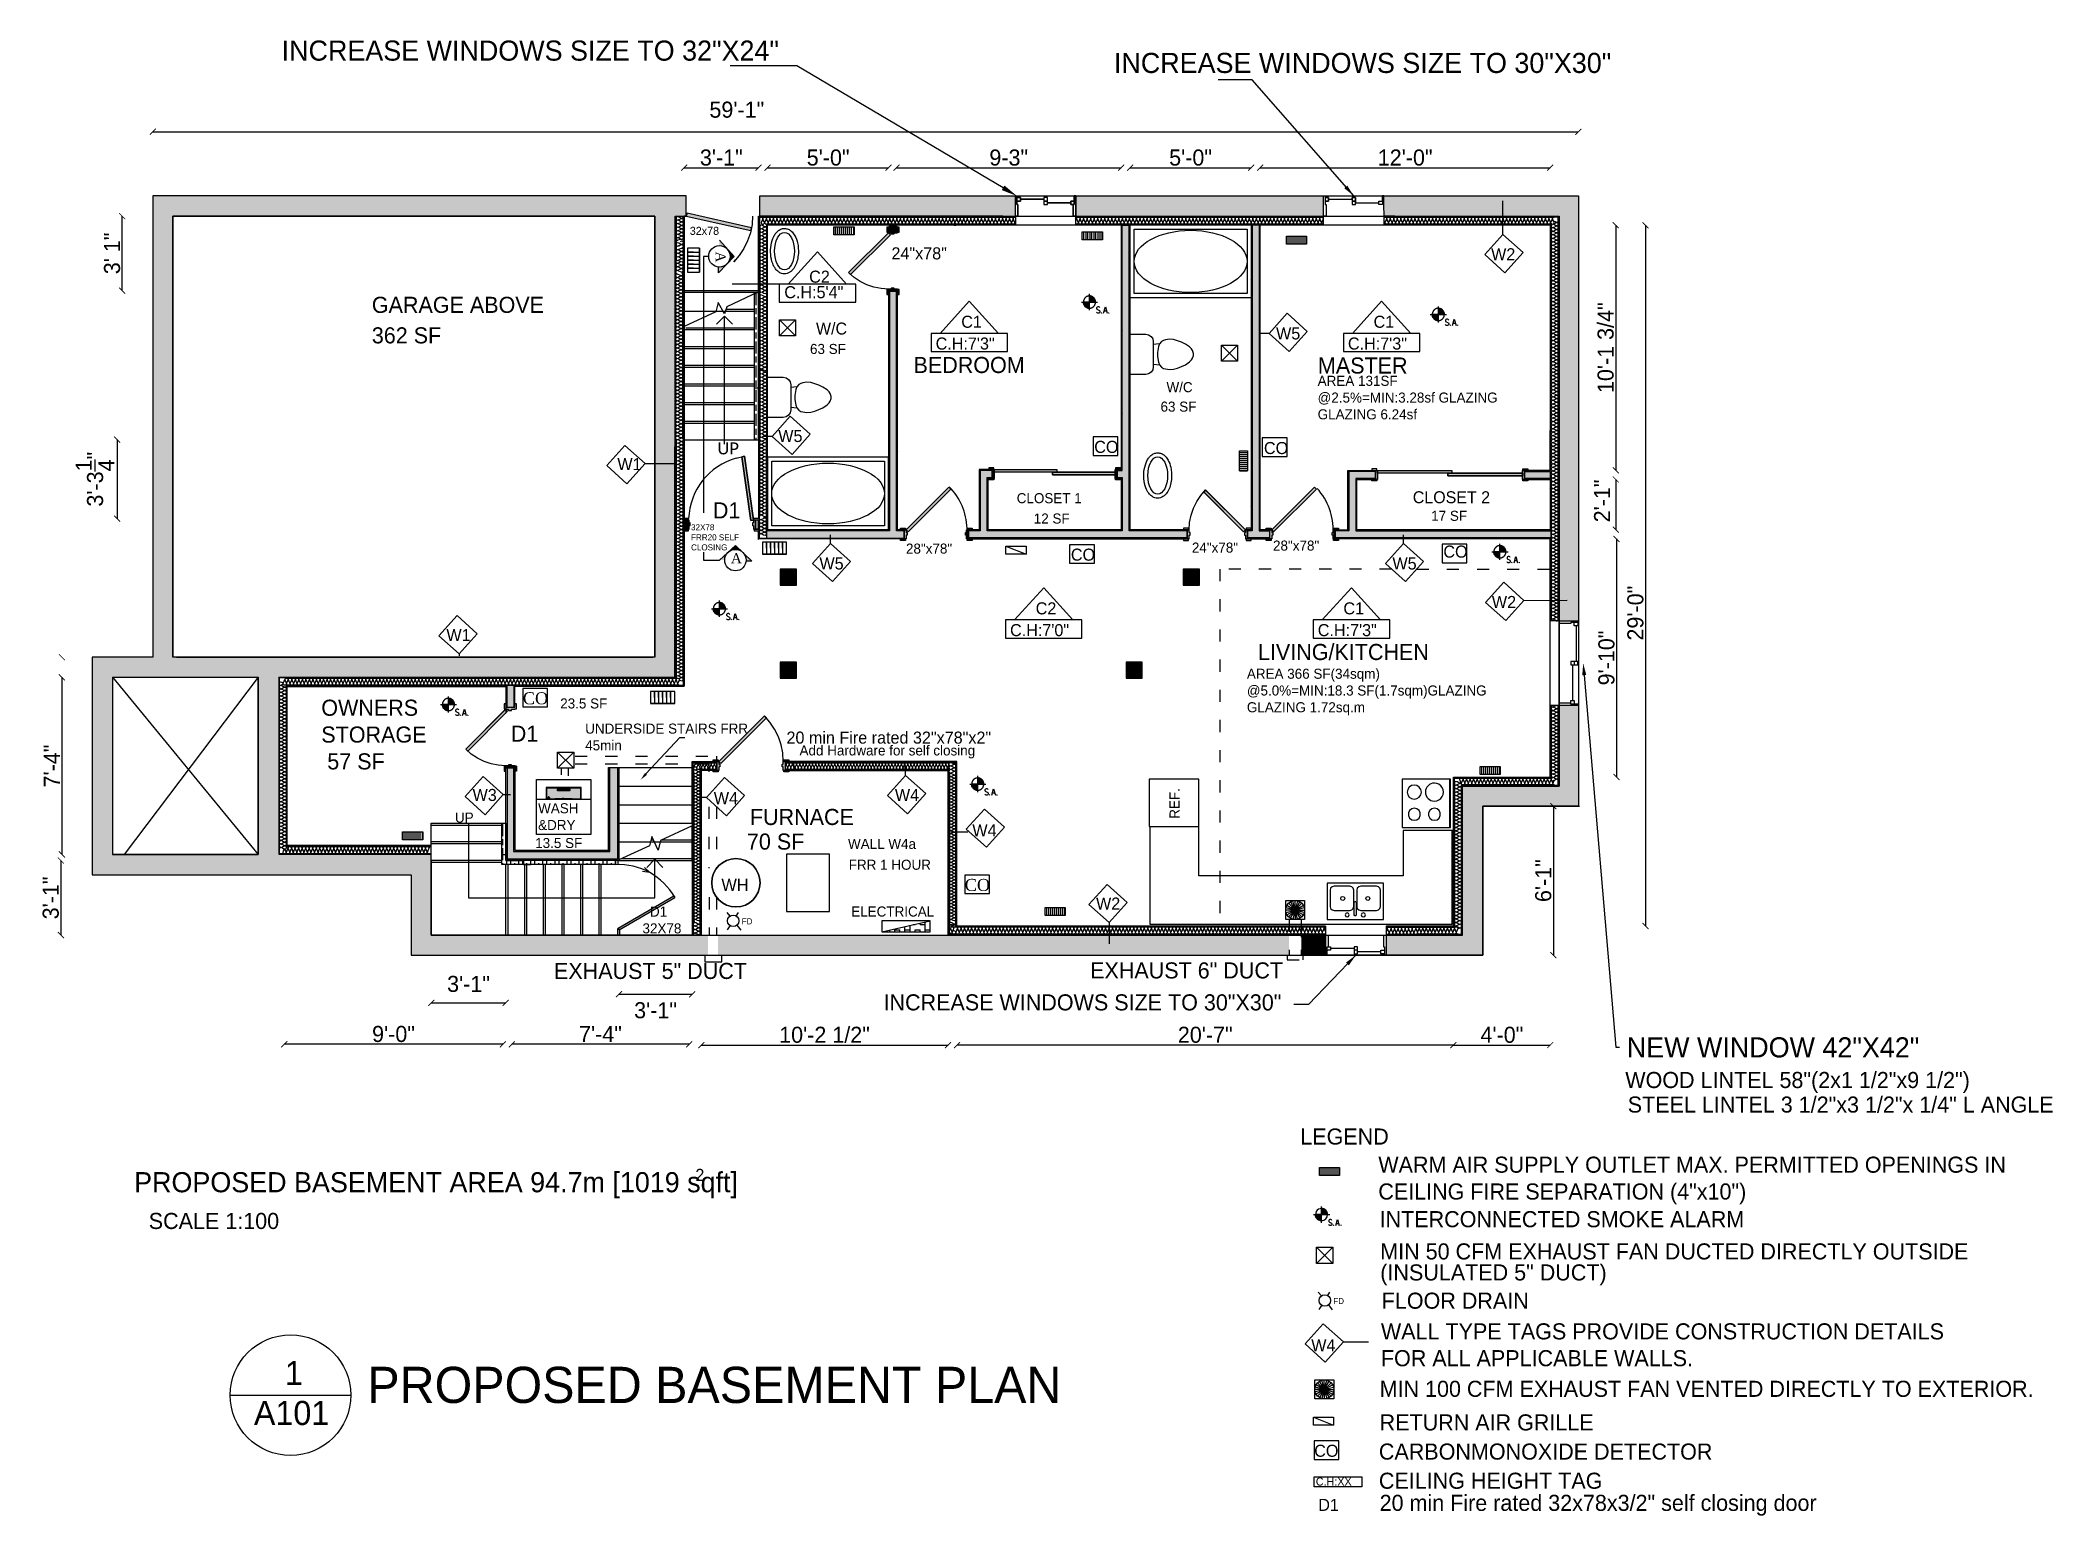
# Model space of a CAD drawing. Header units: inches. Extents: x 120 to 1121, y -124 to 610.
import ezdxf
from ezdxf import colors
from ezdxf.entities.mleader import LeaderData, LeaderLine
from ezdxf.math import Vec2, Vec3

# ---------------------------------------------------------------- set-up
doc = ezdxf.new("R2010")
doc.units = ezdxf.units.IN
doc.header["$LTSCALE"] = 0.5
doc.header["$MEASUREMENT"] = 0
doc.linetypes.add('ACAD_ISO03W100', pattern=[30, 12, -18])
doc.styles.add('PDF Candara', font='candara.ttf')
doc.styles.add('WRI3', font='times.ttf', dxfattribs={"height": 18})
doc.dimstyles.get("Standard").update_dxf_attribs({"dimtxt": 8, "dimasz": 3, "dimexe": 0.18, "dimexo": 0.0625, "dimgap": 1.03125, "dimtad": 1, "dimdec": 4, "dimzin": 0, "dimdsep": 46, "dimlunit": 4, "dimtxsty": 'Standard', "dimblk": 'ARCHTICK', "dimcen": 0.09, "dimse1": 1, "dimse2": 1, "dimclrd": 256, "dimclrt": 256, "dimadec": 0, "dimazin": 0, "dimtfac": 1, "dimtdec": 4, "dimtofl": 0, "dimtmove": 2, "dimatfit": 3, "dimfxl": 1, "dimtolj": 1, "dimtzin": 0, "dimlwd": -1, "dimarcsym": 0})
pattern_1 = [(90, (0, 0), (6, -4e-16), [10, -2]), (90, (2, -2), (6, -4e-16), [6, -1.5, 3, -1.5]), (90, (4, -5), (6, -4e-16), [10, -2])]

msp = doc.modelspace()

# ---------------------------------------------------------------- texts
at = {"style": 'WRI3'}
msp.add_text('A', height=5, rotation=270, dxfattribs=at).set_placement((455.87074, 504.7723))
for s, height, p in [('24"x78"', 6, (543.29337, 500.80747)), ('W2', 6, (841.42818, 500.36464)), ('C2', 6, (502.37557, 489.21568)), ('GARAGE ABOVE', 8, (284.92401, 474.20629)), ('C.H:5\'4"', 6, (490, 481.5)), ('C1', 6, (578, 466.78757)), ('C1', 6, (783, 466.78757)), ('362 SF', 8, (284.92401, 459.0343)), ('W/C', 5.942104, (505.75339, 463.45049)), ('C.H:7\'3"', 6, (565.25221, 455.96033)), ('W5', 6, (734.5, 461)), ('C.H:7\'3"', 6, (770.25221, 455.96033)), ('63 SF', 5, (502.77877, 453.77164)), ('BEDROOM', 8, (554.24963, 444.30268)), ('MASTER', 8, (755.32635, 444.04293)), ('W/C', 5, (680.03362, 434.77094)), ('63 SF', 5, (677.0591, 425.09209)), ('W5', 6, (487, 410)), ('CO', 6, (644.11654, 404.57551)), ('W1', 6, (407, 396)), ('CO', 6, (728.5, 404)), ('CLOSET 1', 5, (605.56547, 379.57253)), ('CLOSET 2', 5.942104, (802.49137, 379.57253)), ('D1', 8, (454.5, 372)), ('12 SF', 5, (614.0462, 369.45098)), ('17 SF', 5, (811.64077, 370.80644)), ('28"x78"', 5, (733, 356)), ('W5', 6, (507.47569, 346.61337)), ('28"x78"', 5, (550.5, 354.5)), ('CO', 6, (632.5, 350.98878)), ('24"x78"', 5, (692.6596, 355)), ('W5', 6, (792.37217, 346.61288)), ('CO', 6, (817.70117, 352.5)), ('C2', 6, (615, 324.28757)), ('C1', 6, (768, 324.28757)), ('W2', 6, (841.81264, 327.44328)), ('W1', 6, (322, 311)), ('C.H:7\'0"', 6, (602.25221, 313.46033)), ('C.H:7\'3"', 6, (755.25221, 313.46033)), ('LIVING/KITCHEN', 8, (725.5, 301.59175)), ('23.5 SF', 5, (378.58013, 277.5)), ('D1', 8, (354, 261)), ('20 min Fire rated 32"x78"x2" ', 6, (491.09402, 260.01561)), ('Add Hardware for self closing ', 5, (497.57751, 254.14271)), ('W3', 6, (335, 231.5)), ('W4', 6, (454.95233, 229.89291)), ('W4', 6, (545, 231.5)), ('UP', 5, (326.26398, 220.73899)), ('FURNACE', 8, (472.89981, 219.55933)), ('13.5 SF', 5, (366.14573, 208.10661)), ('70 SF', 8, (471.42656, 207.31682)), ('WALL W4a', 5, (521.68148, 207.66843)), ('W4', 6, (583.50006, 213.84981)), ('FRR 1 HOUR', 5, (522.04245, 197.3)), ('WH', 6.053377, (458.74983, 186.77061)), ('W2', 6, (645, 177.5)), ('FD', 3, (468.83262, 170.15532)), ('ELECTRICAL', 5, (523.29349, 174.03759)), ('EXHAUST 5" DUCT', 8, (375.5, 143)), ('EXHAUST 6" DUCT', 8, (642.05658, 143.25299)), ('NEW WINDOW 42"X42"', 10, (908.87958, 104)), ('WOOD LINTEL 58"(2x1 1/2"x9 1/2")', 8, (908.13923, 88.77017)), ('STEEL LINTEL 3 1/2"x3 1/2"x 1/4" L ANGLE', 8, (909.35904, 76.54736)), ('LEGEND', 8, (746.56703, 60.6589)), (' PROPOSED BASEMENT AREA 94.7m [1019 sqft]', 10, (163.02222, 36.93836)), ('2', 6, (445.79058, 42.58556)), ('SCALE 1:100', 8, (174.00365, 18.67434)), ('INTERCONNECTED SMOKE ALARM', 8, (785.99203, 19.55191)), ('MIN 50 CFM EXHAUST FAN DUCTED DIRECTLY OUTSIDE', 8, (786.3169, 3.52917)), ('(INSULATED 5" DUCT)', 8, (786.3169, -6.92017)), ('FD', 3, (762.95391, -18.61842)), ('FLOOR DRAIN', 8, (787.04391, -20.9668)), ('W4', 6, (752.00006, -42.15019)), ('1', 12, (241.67301, -58.93385)), ('PROPOSED BASEMENT PLAN', 18, (282.68515, -67.8436)), ('MIN 100 CFM EXHAUST FAN VENTED DIRECTLY TO EXTERIOR.', 8, (786.0077, -64.79033)), ('A101', 12, (226.2877, -78.80783)), ('RETURN AIR GRILLE', 8, (786.0077, -81.5)), ('CO', 6, (753.4781, -94.59531)), ('CARBONMONOXIDE DETECTOR', 8, (785.632, -96)), ('C.H:XX', 4, (754.27096, -108.90716)), ('CEILING HEIGHT TAG', 8, (785.632, -110.5)), ('D1', 6, (755.5, -121.5)), ('20 min Fire rated 32x78x3/2" self closing door', 8, (786, -121.5))]:
    msp.add_text(s, height=height).set_placement(p)
for s, height, style, p in [('UP', 5.942104, 'PDF Candara', (456.73797, 403.83815)), ('A', 5, 'WRI3', (463.44615, 349.73597)), ('CO', 6, 'WRI3', (360, 279.57551)), ('CO', 6, 'WRI3', (579.72732, 186.75393))]:
    msp.add_text(s, height=height, dxfattribs=dict(style=style)).set_placement(p)
msp.add_text('REF.', height=5, rotation=90).set_placement((686.51747, 222.65085))
at = {"attachment_point": 6}
for s, insert, char_height in [('INCREASE WINDOWS SIZE TO 32"X24"', (487.35211, 604.55435), 10), ('INCREASE WINDOWS SIZE TO 30"X30"', (901.1752, 598.42179), 10), ('INCREASE WINDOWS SIZE TO 30"X30"', (737.15571, 131.30262), 8)]:
    msp.add_mtext(s, dxfattribs=dict(at, insert=insert, char_height=char_height))
at = {"attachment_point": 1}
for s, width, gutter_width, insert, char_height in [('32x78', 32, 90, (443, 517), 4), ('AREA 131SF\\P@2.5%=MIN:3.28sf GLAZING\\PGLAZING 6.24sf', 129.2216523, 90, (755.20146, 442.93336), 5), ('32X78\\PFRR20 SELF\\PCLOSING', 29, 90, (443.64224, 369.09872), 3), ('AREA 366 SF(34sqm)\\P@5.0%=MIN:18.3 SF(1.7sqm)GLAZING\\PGLAZING 1.72sq.m', 153.9176252, 90, (720, 297.27797), 5), ('OWNERS\\PSTORAGE\\P 57 SF', 95.1941028, 90, (259.79999, 281.86999), 8), ('UNDERSIDE STAIRS FRR 45min', 84.3684488, 90, (391, 270), 5), ('  D1\\P32X78', 24, 90, (419.5, 179), 5), ('\\PWARM AIR SUPPLY OUTLET MAX. PERMITTED OPENINGS IN CEILING FIRE SEPARATION (4"x10")', 328.2352379, 15, (785.34247, 67.99427), 8), ('WALL TYPE TAGS PROVIDE CONSTRUCTION DETAILS FOR ALL APPLICABLE WALLS.', 286.2169169, 15, (786.64317, -28.22895), 8)]:
    msp.add_mtext_dynamic_manual_height_columns(s, width=width, gutter_width=gutter_width, heights=[0], dxfattribs=dict(at, insert=insert, char_height=char_height))

# ---------------------------------------------------------------- blocks, each defined once
blk = doc.blocks.new('_ArchTick')
at = {"color": 0, "linetype": 'ByBlock', "const_width": 0.15}
blk.add_lwpolyline([(-0.5, -0.5), (0.5, 0.5)], dxfattribs=at)
blk = doc.blocks.new('*D23')
at = {"transparency": 16777216}
blk.add_line((481.7, 546.4), (541.8, 546.4), dxfattribs=at)
at = {"layer": 'Defpoints', "color": 0, "transparency": 16777216}
for p in [(541.8, 546.4), (481.7, 517.8), (541.8, 517.8)]:
    blk.add_point(p, dxfattribs=at)
at = {"transparency": 16777216, "xscale": 3, "yscale": 3, "zscale": 3, "rotation": 180}
blk.add_blockref('_ArchTick', (481.7, 546.4), dxfattribs=at)
at = {"transparency": 16777216, "xscale": 3, "yscale": 3, "zscale": 3}
blk.add_blockref('_ArchTick', (541.8, 546.4), dxfattribs=at)
at = {"transparency": 16777216, "insert": (511.8, 551.4), "char_height": 8, "attachment_point": 5}
blk.add_mtext('\\A1;5\'-0"', dxfattribs=at)
blk = doc.blocks.new('*D24')
at = {"transparency": 16777216}
blk.add_line((662, 546.4), (722.1, 546.4), dxfattribs=at)
at = {"layer": 'Defpoints', "color": 0, "transparency": 16777216}
for p in [(722.1, 546.4), (662, 517.8), (722.1, 517.8)]:
    blk.add_point(p, dxfattribs=at)
at = {"transparency": 16777216, "xscale": 3, "yscale": 3, "zscale": 3, "rotation": 180}
blk.add_blockref('_ArchTick', (662, 546.4), dxfattribs=at)
at = {"transparency": 16777216, "xscale": 3, "yscale": 3, "zscale": 3}
blk.add_blockref('_ArchTick', (722.1, 546.4), dxfattribs=at)
at = {"transparency": 16777216, "insert": (692, 551.4), "char_height": 8, "attachment_point": 5}
blk.add_mtext('\\A1;5\'-0"', dxfattribs=at)
blk = doc.blocks.new('*D25')
at = {"transparency": 16777216}
blk.add_line((726.6, 546.4), (870.8, 546.4), dxfattribs=at)
at = {"layer": 'Defpoints', "color": 0, "transparency": 16777216}
for p in [(870.8, 546.4), (726.6, 517.8), (870.8, 517.8)]:
    blk.add_point(p, dxfattribs=at)
at = {"transparency": 16777216, "xscale": 3, "yscale": 3, "zscale": 3, "rotation": 180}
blk.add_blockref('_ArchTick', (726.6, 546.4), dxfattribs=at)
at = {"transparency": 16777216, "xscale": 3, "yscale": 3, "zscale": 3}
blk.add_blockref('_ArchTick', (870.8, 546.4), dxfattribs=at)
at = {"transparency": 16777216, "insert": (798.7, 551.4), "char_height": 8, "attachment_point": 5}
blk.add_mtext('\\A1;12\'-0"', dxfattribs=at)
blk = doc.blocks.new('*D26')
at = {"transparency": 16777216}
blk.add_line((130.8, 293), (130.8, 204.9), dxfattribs=at)
at = {"layer": 'Defpoints', "color": 0, "transparency": 16777216}
for p in [(155.9, 293), (130.8, 204.9), (155.9, 204.9)]:
    blk.add_point(p, dxfattribs=at)
at = {"transparency": 16777216, "xscale": 3, "yscale": 3, "zscale": 3}
for p, rotation in [((130.8, 293), 90), ((130.8, 204.9), 270)]:
    blk.add_blockref('_ArchTick', p, dxfattribs=dict(at, rotation=rotation))
at = {"transparency": 16777216, "insert": (125.8, 248.9), "char_height": 8, "attachment_point": 5, "rotation": 90}
blk.add_mtext('\\A1;7\'-4"', dxfattribs=at)
blk = doc.blocks.new('*D27')
at = {"transparency": 16777216}
blk.add_line((448.7, 110.1), (571.4, 110.1), dxfattribs=at)
at = {"layer": 'Defpoints', "color": 0, "transparency": 16777216}
for p in [(448.7, 164.8), (571.4, 164.8), (571.4, 110.1)]:
    blk.add_point(p, dxfattribs=at)
at = {"transparency": 16777216, "xscale": 3, "yscale": 3, "zscale": 3, "rotation": 180}
blk.add_blockref('_ArchTick', (448.7, 110.1), dxfattribs=at)
at = {"transparency": 16777216, "xscale": 3, "yscale": 3, "zscale": 3}
blk.add_blockref('_ArchTick', (571.4, 110.1), dxfattribs=at)
at = {"transparency": 16777216, "insert": (510, 115.2), "char_height": 8, "attachment_point": 5}
blk.add_mtext('\\A1;10\'-2 1/2"', dxfattribs=at)
blk = doc.blocks.new('*D28')
at = {"transparency": 16777216}
blk.add_line((442.7, 110.5), (354.5, 110.5), dxfattribs=at)
at = {"layer": 'Defpoints', "color": 0, "transparency": 16777216}
for p in [(442.7, 246.7), (354.5, 204.9), (354.5, 110.5)]:
    blk.add_point(p, dxfattribs=at)
at = {"transparency": 16777216, "xscale": 3, "yscale": 3, "zscale": 3, "rotation": 180}
blk.add_blockref('_ArchTick', (354.5, 110.5), dxfattribs=at)
at = {"transparency": 16777216, "xscale": 3, "yscale": 3, "zscale": 3}
blk.add_blockref('_ArchTick', (442.7, 110.5), dxfattribs=at)
at = {"transparency": 16777216, "insert": (398.6, 115.6), "char_height": 8, "attachment_point": 5}
blk.add_mtext('\\A1;7\'-4"', dxfattribs=at)
blk = doc.blocks.new('*D29')
at = {"transparency": 16777216}
blk.add_line((918.2, 517.8), (918.2, 169.3), dxfattribs=at)
at = {"layer": 'Defpoints', "color": 0, "transparency": 16777216}
for p in [(870.8, 517.8), (822.7, 169.3), (918.2, 169.3)]:
    blk.add_point(p, dxfattribs=at)
at = {"transparency": 16777216, "xscale": 3, "yscale": 3, "zscale": 3}
for p, rotation in [((918.2, 517.8), 90), ((918.2, 169.3), 270)]:
    blk.add_blockref('_ArchTick', p, dxfattribs=dict(at, rotation=rotation))
at = {"transparency": 16777216, "insert": (913.2, 324.9), "char_height": 8, "attachment_point": 5, "rotation": 90}
blk.add_mtext('\\A1;29\'-0"', dxfattribs=at)
blk = doc.blocks.new('*D30')
at = {"transparency": 16777216}
blk.add_line((903.4, 517.8), (903.4, 395.9), dxfattribs=at)
at = {"layer": 'Defpoints', "color": 0, "transparency": 16777216}
for p in [(870.8, 517.8), (870.8, 395.9), (903.4, 395.9)]:
    blk.add_point(p, dxfattribs=at)
at = {"transparency": 16777216, "xscale": 3, "yscale": 3, "zscale": 3}
for p, rotation in [((903.4, 517.8), 90), ((903.4, 395.9), 270)]:
    blk.add_blockref('_ArchTick', p, dxfattribs=dict(at, rotation=rotation))
at = {"transparency": 16777216, "insert": (898.4, 456.9), "char_height": 8, "attachment_point": 5, "rotation": 90}
blk.add_mtext('\\A1;10\'-1 3/4"', dxfattribs=at)
blk = doc.blocks.new('*D31')
at = {"transparency": 16777216}
blk.add_line((903.8, 361.8), (903.8, 243.4), dxfattribs=at)
at = {"layer": 'Defpoints', "color": 0, "transparency": 16777216}
for p in [(870.8, 361.8), (870.8, 243.4), (903.8, 243.4)]:
    blk.add_point(p, dxfattribs=at)
at = {"transparency": 16777216, "xscale": 3, "yscale": 3, "zscale": 3}
for p, rotation in [((903.8, 361.8), 90), ((903.8, 243.4), 270)]:
    blk.add_blockref('_ArchTick', p, dxfattribs=dict(at, rotation=rotation))
at = {"transparency": 16777216, "insert": (898.8, 302.6), "char_height": 8, "attachment_point": 5, "rotation": 90}
blk.add_mtext('\\A1;9\'-10"', dxfattribs=at)
blk = doc.blocks.new('*D34')
at = {"transparency": 16777216}
blk.add_line((160.8, 485.3), (160.8, 522.3), dxfattribs=at)
at = {"layer": 'Defpoints', "color": 0, "transparency": 16777216}
for p in [(160.8, 522.3), (440.2, 522.3), (440.2, 485.3)]:
    blk.add_point(p, dxfattribs=at)
at = {"transparency": 16777216, "xscale": 3, "yscale": 3, "zscale": 3}
for p, rotation in [((160.8, 522.3), 90), ((160.8, 485.3), 270)]:
    blk.add_blockref('_ArchTick', p, dxfattribs=dict(at, rotation=rotation))
at = {"transparency": 16777216, "insert": (155.8, 503.8), "char_height": 8, "attachment_point": 5, "rotation": 90}
blk.add_mtext('\\A1;3\' 1"', dxfattribs=at)
blk = doc.blocks.new('*D37')
at = {"transparency": 16777216}
blk.add_line((822.7, 110.1), (870.8, 110.1), dxfattribs=at)
at = {"layer": 'Defpoints', "color": 0, "transparency": 16777216}
for p in [(822.7, 243.4), (870.8, 243.4), (870.8, 110.1)]:
    blk.add_point(p, dxfattribs=at)
at = {"transparency": 16777216, "xscale": 3, "yscale": 3, "zscale": 3, "rotation": 180}
blk.add_blockref('_ArchTick', (822.7, 110.1), dxfattribs=at)
at = {"transparency": 16777216, "xscale": 3, "yscale": 3, "zscale": 3}
blk.add_blockref('_ArchTick', (870.8, 110.1), dxfattribs=at)
at = {"transparency": 16777216, "insert": (846.8, 115.2), "char_height": 8, "attachment_point": 5}
blk.add_mtext('\\A1;4\'-0"', dxfattribs=at)
blk = doc.blocks.new('WASHDRY')
at = {"transparency": 33554559}
h = blk.add_hatch(color=256, dxfattribs=at)
h.paths.add_polyline_path([(22, 17.6), (22, 23.2), (5, 23.2), (5, 17.6), (13.5, 17.9), (14.3, 17.9)], flags=0)
h.paths.add_polyline_path([(5, 17.3), (22, 17.3), (22, 17.6), (5, 17.6)], flags=0)
h.paths.add_polyline_path([(6, 17.7), (5.8, 17.7), (5.9, 18.4), (6.1, 18.6), (6.2, 18.6), (6.3, 18.5), (6.4, 18.4), (6.4, 17.7), (6.3, 17.7)], flags=0)
h.paths.add_polyline_path([(16.6, 21.8), (15.6, 21.9), (11.1, 21.8), (10.4, 21.8), (10.2, 22), (10.2, 22.3), (10.4, 22.5), (11.4, 22.4), (15.9, 22.4), (16.6, 22.5), (16.8, 22.2), (16.8, 22), (16.7, 21.8)], flags=0)
for points in [[(16.6, 21.8), (16.8, 22), (16.8, 22.3), (16.6, 22.5), (15.6, 22.4), (11.1, 22.4), (10.4, 22.5), (10.2, 22.3), (10.2, 22), (10.4, 21.8), (11.4, 21.9), (15.9, 21.8), (16.3, 21.8)], [(22, 17.6), (13.5, 17.9), (5, 17.6), (13.9, 17.6)], [(6, 17.7), (6.5, 17.7), (6.4, 18.4), (6.1, 18.6), (6, 18.6), (6, 18.5), (5.8, 18.4), (5.8, 17.7)]]:
    blk.add_hatch(color=256, dxfattribs=at).paths.add_polyline_path(points)
for p, q in [((0, 26.4), (0, 27.3)), ((0, 27.3), (27, 27.3)), ((4.8, 23.4), (5, 23.2)), ((5, 23.2), (22, 23.2)), ((5, 23.2), (22, 23.2)), ((11.4, 22.2), (10.8, 22.3)), ((10.8, 22.3), (10.8, 22)), ((10.8, 22), (10.9, 21.8)), ((10.9, 21.8), (11.4, 21.9)), ((11.4, 21.9), (11.1, 21.8)), ((11.1, 21.8), (11.4, 21.9)), ((11.4, 22.4), (11.4, 22.2)), ((11.4, 22), (11.4, 21.9)), ((11.4, 22), (15.6, 22)), ((11.4, 21.9), (15.6, 21.9)), ((15.9, 22.4), (15.6, 22.4)), ((15.6, 22.4), (15.9, 22.4)), ((15.6, 22), (15.6, 21.9)), ((15.6, 21.9), (15.9, 21.8)), ((15.9, 21.8), (16.3, 21.8)), ((16.3, 21.8), (16.6, 21.8)), ((16.6, 21.8), (16.8, 22)), ((22, 23.2), (22.2, 23.4)), ((22, 23.2), (22, 17.3)), ((22, 17.3), (22, 23.2)), ((22.2, 17.3), (22.2, 23.4)), ((27, 27.3), (27, 27.3)), ((22.2, 17.6), (4.8, 17.6)), ((4.8, 17.6), (22.2, 17.6)), ((13.5, 17.9), (5, 17.6)), ((5, 17.6), (22, 17.6)), ((22, 17.6), (5, 17.6)), ((6, 18.6), (5.8, 18.4)), ((6, 18.6), (5.8, 18.4)), ((5.8, 18.4), (6, 18.5)), ((5.8, 18.4), (5.8, 17.7)), ((5.8, 17.7), (5.8, 18.4)), ((5.8, 17.7), (6, 17.7)), ((5.8, 17.7), (6, 17.7)), ((6, 18.6), (5.9, 18.4)), ((5.9, 18.4), (6, 18.6)), ((6.2, 18.6), (6, 18.6)), ((6, 18.5), (6, 18.6)), ((6, 17.7), (6.3, 17.7)), ((6.3, 17.7), (6, 17.7)), ((6.3, 18.5), (6.2, 18.6)), ((6.2, 18.6), (6.4, 18.4)), ((6.4, 18.4), (6.2, 18.6)), ((6.2, 18.6), (6.4, 18.4)), ((6.4, 18.4), (6.2, 18.6)), ((6.4, 18.4), (6.3, 18.5)), ((6.3, 17.7), (6.5, 17.7)), ((6.5, 17.7), (6.3, 17.7)), ((6.5, 17.7), (6.4, 18.4)), ((6.4, 18.4), (6.5, 17.7)), ((13.5, 17.9), (13, 17.9)), ((22.2, 17.6), (22, 17.6)), ((22, 17.6), (22.2, 17.6))]:
    blk.add_line(p, q)
for points in [[(27, 17.3), (0, 17.3), (0, 27.3), (27, 27.3)], [(5, 23.2), (5, 17.3)], [(11.4, 22.4), (11.1, 22.4)], [(15.6, 21.9), (16.1, 21.8), (15.9, 21.8)], [(5, 17.6), (4.8, 17.6)], [(22, 17.6), (5, 17.6)], [(5.8, 17.7), (6, 17.7), (6.3, 17.7), (6.5, 17.7), (6.3, 17.7), (6, 17.7)], [(6, 18.1), (6, 18), (6.2, 18), (6.3, 18.1)]]:
    blk.add_lwpolyline(points, close=True)
for points in [[(22.2, 23.4), (4.8, 23.4), (4.8, 17.3)], [(16.6, 21.8), (16.1, 21.8), (16.2, 22), (15.6, 22), (15.6, 22.2), (15.6, 22.4), (11.4, 22.4), (10.9, 22.4), (11.1, 22.4), (10.7, 22.5), (10.4, 22.5), (10.2, 22.3), (10.2, 22), (10.4, 21.8), (10.7, 21.8), (11.1, 21.8), (10.9, 21.8), (10.4, 21.8)], [(10.2, 22), (10.8, 22), (11.4, 22), (11.4, 22.2), (15.6, 22.2), (16.2, 22.3), (16.2, 22), (16.8, 22), (16.8, 22.3), (16.6, 22.5), (16.1, 22.4), (15.9, 22.4), (16.3, 22.5), (16.6, 22.5)], [(10.2, 22.3), (10.8, 22.3), (10.9, 22.4), (10.4, 22.5)], [(16.8, 22.3), (16.2, 22.3), (16.1, 22.4), (15.6, 22.4)], [(27, 17.3), (27, 0), (0, 0), (0, 17.3)], [(6.3, 17.7), (6.3, 18.5), (6, 18.5), (6, 17.7)], [(22, 17.6), (13.5, 17.9), (14, 17.9)]]:
    blk.add_lwpolyline(points)
at = {"insert": (0.8, 15.5), "char_height": 5, "attachment_point": 1}
blk.add_mtext_dynamic_manual_height_columns('WASH &DRY', width=25.439, gutter_width=90, heights=[0], dxfattribs=at)
blk = doc.blocks.new('*D42')
at = {"transparency": 16777216}
blk.add_line((158.3, 411.2), (158.3, 371.9), dxfattribs=at)
at = {"layer": 'Defpoints', "color": 0, "transparency": 16777216}
for p in [(440.2, 411.2), (158.3, 371.9), (439.9, 371.9)]:
    blk.add_point(p, dxfattribs=at)
at = {"transparency": 16777216, "xscale": 3, "yscale": 3, "zscale": 3}
for p, rotation in [((158.3, 411.2), 90), ((158.3, 371.9), 270)]:
    blk.add_blockref('_ArchTick', p, dxfattribs=dict(at, rotation=rotation))
at = {"transparency": 16777216, "insert": (147.3, 391.5), "char_height": 8, "attachment_point": 5, "rotation": 90}
blk.add_mtext('\\A1;3\'-3{\\H1x;\\S1/4;}"', dxfattribs=at)
blk = doc.blocks.new('*D43')
at = {"transparency": 16777216}
blk.add_line((407.8, 135.4), (444.2, 135.4), dxfattribs=at)
at = {"layer": 'Defpoints', "color": 0, "transparency": 16777216}
for p in [(407.8, 201.9), (444.2, 201.9), (444.2, 135.4)]:
    blk.add_point(p, dxfattribs=at)
at = {"transparency": 16777216, "xscale": 3, "yscale": 3, "zscale": 3, "rotation": 180}
blk.add_blockref('_ArchTick', (407.8, 135.4), dxfattribs=at)
at = {"transparency": 16777216, "xscale": 3, "yscale": 3, "zscale": 3}
blk.add_blockref('_ArchTick', (444.2, 135.4), dxfattribs=at)
at = {"transparency": 16777216, "insert": (426, 127.4), "char_height": 8, "attachment_point": 5}
blk.add_mtext('\\A1;3\'-1"', dxfattribs=at)
blk = doc.blocks.new('*D44')
at = {"transparency": 16777216}
blk.add_line((130.3, 201.9), (130.3, 164.8), dxfattribs=at)
at = {"layer": 'Defpoints', "color": 0, "transparency": 16777216}
for p in [(397.5, 201.9), (130.3, 164.8), (397.5, 164.8)]:
    blk.add_point(p, dxfattribs=at)
at = {"transparency": 16777216, "xscale": 3, "yscale": 3, "zscale": 3}
for p, rotation in [((130.3, 201.9), 90), ((130.3, 164.8), 270)]:
    blk.add_blockref('_ArchTick', p, dxfattribs=dict(at, rotation=rotation))
at = {"transparency": 16777216, "insert": (125.3, 183.3), "char_height": 8, "attachment_point": 5, "rotation": 90}
blk.add_mtext('\\A1;3\'-1"', dxfattribs=at)
blk = doc.blocks.new('*D46')
at = {"transparency": 16777216}
blk.add_line((440.2, 546.4), (477.2, 546.4), dxfattribs=at)
at = {"layer": 'Defpoints', "color": 0, "transparency": 16777216}
for p in [(477.2, 546.4), (440.2, 522.3), (477.2, 522.3)]:
    blk.add_point(p, dxfattribs=at)
at = {"transparency": 16777216, "xscale": 3, "yscale": 3, "zscale": 3, "rotation": 180}
blk.add_blockref('_ArchTick', (440.2, 546.4), dxfattribs=at)
at = {"transparency": 16777216, "xscale": 3, "yscale": 3, "zscale": 3}
blk.add_blockref('_ArchTick', (477.2, 546.4), dxfattribs=at)
at = {"transparency": 16777216, "insert": (458.7, 551.4), "char_height": 8, "attachment_point": 5}
blk.add_mtext('\\A1;3\'-1"', dxfattribs=at)
blk = doc.blocks.new('*D47')
at = {"transparency": 16777216}
blk.add_line((872.4, 228.9), (872.4, 154.8), dxfattribs=at)
at = {"layer": 'Defpoints', "color": 0, "transparency": 16777216}
for p in [(837.2, 228.9), (837.2, 154.8), (872.4, 154.8)]:
    blk.add_point(p, dxfattribs=at)
at = {"transparency": 16777216, "xscale": 3, "yscale": 3, "zscale": 3}
for p, rotation in [((872.4, 228.9), 90), ((872.4, 154.8), 270)]:
    blk.add_blockref('_ArchTick', p, dxfattribs=dict(at, rotation=rotation))
at = {"transparency": 16777216, "insert": (867.4, 191.9), "char_height": 8, "attachment_point": 5, "rotation": 90}
blk.add_mtext('\\A1;6\'-1"', dxfattribs=at)
blk = doc.blocks.new('*D48')
at = {"transparency": 16777216}
blk.add_line((350, 110.5), (241.4, 110.5), dxfattribs=at)
at = {"layer": 'Defpoints', "color": 0, "transparency": 16777216}
for p in [(241.4, 287), (350, 287), (241.4, 110.5)]:
    blk.add_point(p, dxfattribs=at)
at = {"transparency": 16777216, "xscale": 3, "yscale": 3, "zscale": 3, "rotation": 180}
blk.add_blockref('_ArchTick', (241.4, 110.5), dxfattribs=at)
at = {"transparency": 16777216, "xscale": 3, "yscale": 3, "zscale": 3}
blk.add_blockref('_ArchTick', (350, 110.5), dxfattribs=at)
at = {"transparency": 16777216, "insert": (295.7, 115.6), "char_height": 8, "attachment_point": 5}
blk.add_mtext('\\A1;9\'-0"', dxfattribs=at)
blk = doc.blocks.new('*D49')
at = {"transparency": 16777216}
blk.add_line((314.5, 131.1), (351.5, 131.1), dxfattribs=at)
at = {"layer": 'Defpoints', "color": 0, "transparency": 16777216}
for p in [(314.5, 164.8), (351.5, 164.8), (351.5, 131.1)]:
    blk.add_point(p, dxfattribs=at)
at = {"transparency": 16777216, "xscale": 3, "yscale": 3, "zscale": 3, "rotation": 180}
blk.add_blockref('_ArchTick', (314.5, 131.1), dxfattribs=at)
at = {"transparency": 16777216, "xscale": 3, "yscale": 3, "zscale": 3}
blk.add_blockref('_ArchTick', (351.5, 131.1), dxfattribs=at)
at = {"transparency": 16777216, "insert": (333, 140.5), "char_height": 8, "attachment_point": 5}
blk.add_mtext('\\A1;3\'-1"', dxfattribs=at)
blk = doc.blocks.new('*D50')
at = {"transparency": 16777216}
blk.add_line((176, 564.3), (884.8, 564.3), dxfattribs=at)
at = {"layer": 'Defpoints', "color": 0, "transparency": 16777216}
for p in [(884.8, 564.3), (176, 532.3), (884.8, 532.3)]:
    blk.add_point(p, dxfattribs=at)
at = {"transparency": 16777216, "xscale": 3, "yscale": 3, "zscale": 3, "rotation": 180}
blk.add_blockref('_ArchTick', (176, 564.3), dxfattribs=at)
at = {"transparency": 16777216, "xscale": 3, "yscale": 3, "zscale": 3}
blk.add_blockref('_ArchTick', (884.8, 564.3), dxfattribs=at)
at = {"transparency": 16777216, "insert": (466.4, 575.2), "char_height": 8, "attachment_point": 5}
blk.add_mtext('\\A1;59\'-1"', dxfattribs=at)
blk = doc.blocks.new('*D51')
at = {"transparency": 16777216}
blk.add_line((903.4, 391.4), (903.4, 366.4), dxfattribs=at)
at = {"layer": 'Defpoints', "color": 0, "transparency": 16777216}
for p in [(870.8, 391.4), (870.8, 366.4), (903.4, 366.4)]:
    blk.add_point(p, dxfattribs=at)
at = {"transparency": 16777216, "xscale": 3, "yscale": 3, "zscale": 3}
for p, rotation in [((903.4, 391.4), 90), ((903.4, 366.4), 270)]:
    blk.add_blockref('_ArchTick', p, dxfattribs=dict(at, rotation=rotation))
at = {"transparency": 16777216, "insert": (896.6, 380.7), "char_height": 8, "attachment_point": 5, "rotation": 90}
blk.add_mtext('\\A1;2\'-1"', dxfattribs=at)
blk = doc.blocks.new('*D52')
at = {"transparency": 16777216}
blk.add_line((822.7, 110.1), (575.9, 110.1), dxfattribs=at)
at = {"layer": 'Defpoints', "color": 0, "transparency": 16777216}
for p in [(575.9, 169.3), (822.7, 169.3), (575.9, 110.1)]:
    blk.add_point(p, dxfattribs=at)
at = {"transparency": 16777216, "xscale": 3, "yscale": 3, "zscale": 3, "rotation": 180}
blk.add_blockref('_ArchTick', (575.9, 110.1), dxfattribs=at)
at = {"transparency": 16777216, "xscale": 3, "yscale": 3, "zscale": 3}
blk.add_blockref('_ArchTick', (822.7, 110.1), dxfattribs=at)
at = {"transparency": 16777216, "insert": (699.3, 115.2), "char_height": 8, "attachment_point": 5}
blk.add_mtext('\\A1;20\'-7"', dxfattribs=at)
blk = doc.blocks.new('*D53')
at = {"transparency": 16777216}
blk.add_line((545.8, 546.4), (657.5, 546.4), dxfattribs=at)
at = {"layer": 'Defpoints', "color": 0, "transparency": 16777216}
for p in [(657.5, 546.4), (545.8, 517.8), (657.5, 517.8)]:
    blk.add_point(p, dxfattribs=at)
at = {"transparency": 16777216, "xscale": 3, "yscale": 3, "zscale": 3, "rotation": 180}
blk.add_blockref('_ArchTick', (545.8, 546.4), dxfattribs=at)
at = {"transparency": 16777216, "xscale": 3, "yscale": 3, "zscale": 3}
blk.add_blockref('_ArchTick', (657.5, 546.4), dxfattribs=at)
at = {"transparency": 16777216, "insert": (601.6, 551.4), "char_height": 8, "attachment_point": 5}
blk.add_mtext('\\A1;9-3"', dxfattribs=at)

# ---------------------------------------------------------------- dimensions: what is measured, and where the dimension line sits
for base, p1, p2, text, picture, middle in [((884.83358, 564.34392), (176.04189, 532.3379), (884.83358, 532.3379), '59\'-1"', '*D50', (466.44187, 575.17545)), ((444.17575, 135.38876), (407.7527, 201.86476), (444.17575, 201.86476), '3\'-1"', '*D43', (425.96422, 127.43532)), ((351.54313, 131.10694), (314.49008, 164.81173), (351.54313, 164.81173), '3\'-1"', '*D49', (333.0166, 140.54679))]:
    dim = msp.add_linear_dim(base=base, p1=p1, p2=p2, text=text, dimstyle='Standard')
    dim.commit()
    dim.dimension.update_dxf_attribs({"geometry": picture, "text_midpoint": middle, "dimtype": 160})
for base, p1, p2, text, picture, middle in [((477.22307, 546.37602), (440.17002, 522.32356), (477.22307, 522.32356), '3\'-1"', '*D46', (458.69655, 551.40727)), ((541.81554, 546.37602), (481.72952, 517.81709), (541.81554, 517.81709), '5\'-0"', '*D23', (511.77253, 551.40727)), ((657.47598, 546.37602), (545.82128, 517.81709), (657.47598, 517.81709), '9-3"', '*D53', (601.64863, 551.40727)), ((722.0736, 546.37602), (661.98758, 517.81709), (722.0736, 517.81709), '5\'-0"', '*D24', (692.03059, 551.40727)), ((870.78652, 546.37602), (726.58006, 517.81709), (870.78652, 517.81709), '12\'-0"', '*D25', (798.68329, 551.40727)), ((241.38759, 110.52916), (350.04313, 286.98878), (241.38759, 286.98878), '9\'-0"', '*D48', (295.71536, 115.56041)), ((354.5496, 110.52916), (442.67575, 246.68109), (354.5496, 204.87122), '7\'-4"', '*D28', (398.61267, 115.56041)), ((870.78652, 110.14916), (822.71769, 243.42426), (870.78652, 243.42426), '4\'-0"', '*D37', (846.75211, 115.18041)), ((571.35784, 110.14916), (448.6822, 164.81173), (571.35784, 164.81173), '10\'-2 1/2"', '*D27', (510.02002, 115.18041)), ((575.86429, 110.14916), (822.71769, 169.31819), (575.86429, 169.31819), '20\'-7"', '*D52', (699.29099, 115.18041))]:
    dim = msp.add_linear_dim(base=base, p1=p1, p2=p2, text=text, dimstyle='Standard')
    dim.commit()
    dim.dimension.update_dxf_attribs({"geometry": picture, "text_midpoint": middle})
for base, p1, p2, text, picture, middle in [((160.83303, 522.32356), (440.17002, 485.27053), (440.17002, 522.32356), '3\' 1"', '*D34', (155.80178, 503.79704)), ((903.42068, 395.89255), (870.78652, 517.81709), (870.78652, 395.89255), '10\'-1 3/4"', '*D30', (898.38943, 456.85482)), ((903.80068, 243.42426), (870.78652, 361.84381), (870.78652, 243.42426), '9\'-10"', '*D31', (898.76943, 302.63403)), ((130.80465, 204.86908), (155.9438, 292.99524), (155.9438, 204.86908), '7\'-4"', '*D26', (125.7734, 248.93216)), ((872.42156, 154.79738), (837.23848, 228.90349), (837.23848, 154.79738), '6\'-1"', '*D47', (867.39031, 191.85043)), ((130.33926, 164.81173), (397.46592, 201.86476), (397.46592, 164.81173), '3\'-1"', '*D44', (125.30801, 183.33824))]:
    dim = msp.add_linear_dim(base=base, p1=p1, p2=p2, angle=90, text=text, dimstyle='Standard')
    dim.commit()
    dim.dimension.update_dxf_attribs({"geometry": picture, "text_midpoint": middle})
for base, p1, p2, text, picture, middle in [((918.22959, 169.31819), (870.78652, 517.81709), (822.71769, 169.31819), '29\'-0"', '*D29', (913.19834, 324.90097)), ((903.42068, 366.35026), (870.78652, 391.38611), (870.78652, 366.35026), '2\'-1"', '*D51', (896.55906, 380.73511))]:
    dim = msp.add_linear_dim(base=base, p1=p1, p2=p2, angle=90, text=text, dimstyle='Standard')
    dim.commit()
    dim.dimension.update_dxf_attribs({"geometry": picture, "text_midpoint": middle, "dimtype": 160})
dim = msp.add_linear_dim(base=(158.33303, 371.91525), p1=(440.17002, 411.16442), p2=(439.91966, 371.91525), angle=90, dimstyle='Standard')
dim.commit()
dim.dimension.update_dxf_attribs({"geometry": '*D42', "text_midpoint": (147.27283, 391.53984)})

# ---------------------------------------------------------------- hatches: boundary and pattern name
at = {"true_color": 0xf0f0f0}
h = msp.add_hatch(color=7, dxfattribs=at)
h.dxf.hatch_style = 1
h.paths.add_polyline_path([(435.60123, 399.26153), (425.64923, 399.26153), (425.64923, 303.00957), (186.05621, 303.00957), (186.05621, 522.32356), (425.64923, 522.32356), (425.64923, 399.26153), (435.60123, 399.26153), (435.66357, 522.32356), (441.17145, 522.32356), (441.17145, 532.3379), (176.04189, 532.3379), (176.04189, 303.00957), (145.92947, 303.00957), (145.92947, 194.85472), (304.47576, 194.85472), (304.47576, 154.79738), (452, 154.79738), (452, 164.81173), (314.49008, 164.81173), (314.49008, 201.86476), (314.49008, 205.11978), (238.63184, 205.11978), (238.63184, 292.99524), (435.54739, 292.99524)])
h.paths.add_polyline_path([(228.36679, 292.99524), (228.36679, 204.86908), (155.9438, 204.86908), (155.9438, 292.99524), (176.04189, 292.99524), (186.05621, 292.99524)], flags=16)
h = msp.add_hatch(color=7, dxfattribs=at)
h.dxf.hatch_style = 1
h.paths.add_polyline_path([(604.90586, 532.3379), (477.83181, 532.3379), (477.83181, 522.32356), (604.90586, 522.32356)])
h.paths.add_polyline_path([(758.12522, 532.3379), (634.94887, 532.3379), (634.94887, 522.32356), (635.04029, 522.32356), (758.12522, 522.32356)])
h.paths.add_polyline_path([(884.83358, 532.3379), (788.16822, 532.3379), (788.23126, 522.32356), (793.53377, 522.32356), (875.29295, 522.32356), (875.29295, 521.82285), (875.29295, 517.81709), (875.29295, 378.87561), (884.83358, 378.84871)])
at = {"true_color": 0xfcfcfc}
h = msp.add_hatch(color=7, dxfattribs=at)
h.dxf.hatch_style = 1
h.paths.add_polyline_path([(441.63573, 523.86369), (441.17145, 522.32356), (473.34563, 515.12949), (473.61447, 516.48102)])
at = {"true_color": 0xf0f0f0}
h = msp.add_hatch(color=7, dxfattribs=at)
h.dxf.hatch_style = 1
h.paths.add_polyline_path([(690.27808, 365.84954), (661.48688, 365.84954), (661.48688, 366.35026), (661.48688, 517.81709), (657.98185, 517.81709), (657.98185, 395.89255), (657.48112, 395.89255), (655.47828, 395.89255), (655.47828, 392.38753), (657.48112, 392.38753), (657.98185, 392.38753), (657.98185, 366.35026), (657.98185, 365.84954), (590.88579, 365.84954), (590.88579, 366.35026), (590.88579, 392.38753), (591.3865, 392.38753), (593.38938, 392.38753), (593.38938, 395.89255), (591.3865, 395.89255), (590.88579, 395.89255), (587.38078, 395.89255), (587.38078, 366.35026), (587.38078, 365.84954), (581.62254, 365.84954), (581.62254, 362.34453), (690.27808, 362.34453)])
h.paths.add_polyline_path([(726.07935, 517.81717), (722.57436, 517.81717), (722.57433, 366.35026), (722.57433, 365.84954), (720.32111, 365.84954), (720.32111, 362.34453), (731.33687, 362.34453), (731.33687, 365.84954), (726.07935, 365.84954), (726.07935, 366.35026)])
h.paths.add_polyline_path([(871.28722, 365.84954), (870.78652, 365.84954), (774.14815, 365.84954), (774.14815, 366.35026), (774.14815, 391.88681), (774.64888, 391.88681), (783.91214, 391.88681), (783.91214, 395.39183), (774.64888, 395.39183), (774.14815, 395.39183), (770.64312, 395.39183), (770.64312, 366.35026), (770.64312, 365.84954), (763.88345, 365.84954), (763.88345, 362.34453), (870.78652, 362.34453), (871.28722, 362.34453)])
h.paths.add_polyline_path([(545.82128, 485.02017), (542.31626, 485.02017), (542.31626, 365.84954), (481.22916, 365.84954), (481.22917, 362.18747), (549.57665, 362.34453), (549.57665, 365.84954), (545.82128, 365.84954)])
h = msp.add_hatch(color=7, dxfattribs=at)
h.dxf.hatch_style = 1
h.paths.add_polyline_path([(542.7892, 513.08806), (541.81554, 514.06173), (521.98816, 494.23437), (523.02564, 493.32452)])
at = {"true_color": 0xe6e6e6}
h = msp.add_hatch(color=254, dxfattribs=at)
h.dxf.hatch_style = 1
h.paths.add_polyline_path([(547.07307, 516.81569), (546.322, 516.81569), (546.322, 514.31208), (547.07307, 514.31208)])
h.paths.add_polyline_path([(545.82128, 517.81727), (542.31626, 517.81727), (542.31626, 515.06317), (545.82128, 515.06317)])
h.paths.add_polyline_path([(541.81554, 516.81569), (541.06447, 516.81569), (541.06447, 514.31208), (541.81554, 514.31208)])
h.paths.add_polyline_path([(546.322, 515.06317), (541.81554, 515.06317), (541.81554, 514.31208), (541.81554, 514.06173), (543.19251, 514.06173), (543.19251, 513.56102), (544.56949, 513.56102), (544.56949, 514.06173), (546.322, 514.06173)])
h = msp.add_hatch(color=256)
h.paths.add_polyline_path([(457.23574, 494.14176), (461.17488, 498.24675, -0.1769460878), (457.74609, 496.99411, -0.0240285106), (457.23574, 497.01865)])
h.paths.add_polyline_path([(457.74609, 510.22814), (457.74609, 507.6322, -0.2211409278), (461.81348, 505.74076), (461.90232, 505.74076)])
for points in [[(462.97135, 503.30755, -0.0943066585), (462.97135, 501.31876), (462.97135, 500.11887), (465.07699, 502.31315), (462.97135, 504.58655)], [(464.68621, 356.48251, -0.0943066585), (466.67501, 356.48251), (467.87489, 356.48251), (465.68061, 358.58814), (463.40721, 356.48251)]]:
    msp.add_hatch(color=256).paths.add_polyline_path(points)
h = msp.add_hatch()
h.set_pattern_fill('GOST_WOOD', color=256)
h.set_pattern_definition(pattern_1)
h.paths.add_polyline_path([(477.22307, 483.01729), (477.22307, 484.64631), (475.22019, 483.71235), (475.22019, 436.97565), (477.22307, 436.97565)])
h.paths.add_polyline_path([(477.22307, 436.97565), (475.22019, 436.97565), (475.22019, 411.16442), (477.22307, 411.16442)])
at = {"true_color": 0xfcfcfc}
h = msp.add_hatch(color=7, dxfattribs=at)
h.dxf.hatch_style = 1
h.paths.add_polyline_path([(546.322, 486.02158), (544.56949, 486.02158), (544.56949, 486.52231), (543.19251, 486.52231), (543.19251, 486.02158), (541.81554, 486.02158), (541.81554, 485.02017), (546.322, 485.02017)])
h.paths.add_polyline_path([(541.81554, 485.02017), (541.06447, 485.02017), (541.06447, 483.26765), (541.81554, 483.26765)])
h.paths.add_polyline_path([(547.07307, 485.02017), (546.322, 485.02017), (546.322, 483.26765), (547.07307, 483.26765)])
h = msp.add_hatch(color=7, dxfattribs=at)
h.dxf.hatch_style = 1
h.paths.add_polyline_path([(541.81554, 485.77123), (541.06447, 485.77123), (541.06447, 485.02017), (541.81554, 485.02017)])
h.paths.add_polyline_path([(547.07307, 485.77123), (546.322, 485.77123), (546.322, 485.02017), (547.07307, 485.02017)])
h = msp.add_hatch(color=7, dxfattribs=at)
h.dxf.hatch_style = 1
h.paths.add_polyline_path([(477.47342, 365.90666), (477.22307, 365.90666), (477.22307, 362.34453), (477.22307, 361.84381), (477.22688, 361.84381), (477.48196, 362.19045)])
h.paths.add_polyline_path([(551.0788, 364.97329), (550.57808, 364.97329), (550.57808, 366.35026), (549.57665, 366.35026), (549.57665, 361.84381), (550.57808, 361.84381), (550.57808, 363.59631), (551.0788, 363.59631)])
h.paths.add_polyline_path([(550.32772, 367.10133), (547.82414, 367.10133), (547.82414, 366.35026), (549.57665, 366.35026), (550.32772, 366.35026)])
h.paths.add_polyline_path([(550.32772, 361.84381), (547.82414, 361.84381), (547.82414, 361.09273), (550.32772, 361.09273)])
h.paths.add_polyline_path([(477.47342, 366.65772), (474.96984, 366.65772), (474.96984, 365.90666), (477.47342, 365.90666)])
h.paths.add_polyline_path([(473.35634, 370.96945), (468.82441, 402.69327), (470.18754, 402.888), (474.71949, 371.16419), (475.72091, 371.16418), (475.72091, 366.65772), (474.71949, 366.65772), (474.71949, 368.41024), (474.21877, 368.41024), (474.21877, 369.7872), (474.71948, 369.7872), (474.71948, 371.16418)])
h.paths.add_polyline_path([(477.4819, 371.91524), (474.71949, 371.91525), (474.71949, 371.16419), (477.48069, 371.16417)])
h.paths.add_polyline_path([(477.22307, 371.16417), (475.72091, 371.16418), (475.72091, 366.65772), (477.22307, 366.65772)])
h = msp.add_hatch(color=7, dxfattribs=at)
h.dxf.hatch_style = 1
h.paths.add_polyline_path([(470.18754, 402.888), (468.83717, 402.60392), (473.35634, 370.96945), (474.71948, 371.16418)])
at = {"transparency": 33554559}
h = msp.add_hatch(color=256, dxfattribs=at)
h.paths.add_polyline_path([(657.48112, 392.38753), (657.98185, 392.38753), (657.98185, 395.89255), (655.47828, 395.89255), (655.47828, 392.38753)], flags=0)
h.paths.add_polyline_path([(591.3865, 392.38753), (593.38938, 392.38753), (593.38938, 395.89255), (590.88579, 395.89255), (590.88579, 392.38753)], flags=0)
at = {"true_color": 0xfcfcfc}
h = msp.add_hatch(color=7, dxfattribs=at)
h.dxf.hatch_style = 1
h.paths.add_polyline_path([(594.3908, 396.39327), (593.38938, 396.39327), (593.38938, 391.88681), (594.3908, 391.88681)])
h.paths.add_polyline_path([(594.14045, 397.14434), (591.63688, 397.14434), (591.63688, 396.39327), (594.14045, 396.39327)])
h.paths.add_polyline_path([(594.14045, 391.88681), (591.63688, 391.88681), (591.63688, 391.13574), (594.14045, 391.13574)])
h = msp.add_hatch(color=7, dxfattribs=at)
h.dxf.hatch_style = 1
h.paths.add_polyline_path([(625.43525, 396.39327), (594.3908, 396.39327), (594.3908, 395.0163), (625.43525, 395.0163)])
h.paths.add_polyline_path([(654.47684, 395.0163), (623.43239, 395.0163), (623.43239, 393.63933), (654.47684, 393.63933)])
h = msp.add_hatch(color=7, dxfattribs=at)
h.dxf.hatch_style = 1
h.paths.add_polyline_path([(655.47828, 396.39327), (654.47684, 396.39327), (654.47684, 391.88681), (655.47828, 391.88681)])
h.paths.add_polyline_path([(657.23077, 391.88681), (654.72719, 391.88681), (654.72719, 391.13574), (657.23077, 391.13574)])
h = msp.add_hatch(color=7, dxfattribs=at)
h.dxf.hatch_style = 1
h.paths.add_polyline_path([(657.21945, 397.15126), (654.72817, 397.15126), (654.72817, 396.39327), (655.47828, 396.39327), (657.21945, 396.39173)])
h = msp.add_hatch(color=7, dxfattribs=at)
h.dxf.hatch_style = 1
h.paths.add_polyline_path([(858.01824, 395.89255), (857.0168, 395.89255), (857.0168, 391.38611), (858.01824, 391.38611)])
h.paths.add_polyline_path([(859.77073, 396.64364), (857.26715, 396.64364), (857.26715, 395.89255), (858.01824, 395.89255), (859.77073, 395.89255)])
h.paths.add_polyline_path([(859.77073, 391.38611), (857.26715, 391.38611), (857.26715, 390.63502), (859.77073, 390.63502)])
h.paths.add_polyline_path([(784.6632, 391.38611), (783.91214, 391.38611), (782.15962, 391.38611), (782.15962, 390.63502), (784.6632, 390.63502)])
h.paths.add_polyline_path([(784.91358, 395.89255), (783.91214, 395.89255), (783.91214, 391.38611), (784.91358, 391.38611)])
h.paths.add_polyline_path([(784.6632, 396.64364), (782.15962, 396.64364), (782.15962, 395.89255), (784.6632, 395.89255)])
h = msp.add_hatch(color=7, dxfattribs=at)
h.dxf.hatch_style = 1
h.paths.add_polyline_path([(821.96661, 395.89255), (784.91358, 395.89255), (784.91358, 394.51558), (821.96661, 394.51558)])
h = msp.add_hatch(color=7, dxfattribs=at)
h.dxf.hatch_style = 1
h.paths.add_polyline_path([(857.0168, 394.51558), (819.96374, 394.51558), (819.96374, 393.13861), (857.0168, 393.13861)])
h = msp.add_hatch(color=7, dxfattribs=at)
h.dxf.hatch_style = 1
h.paths.add_polyline_path([(870.78652, 395.39183), (858.01824, 395.39183), (858.01824, 391.88681), (870.78652, 391.88681)])
at = {"true_color": 0xf0f0f0}
h = msp.add_hatch(color=7, dxfattribs=at)
h.dxf.hatch_style = 1
h.paths.add_polyline_path([(572.79527, 386.62032), (571.8217, 387.59388), (550.57808, 366.35026), (551.55175, 365.3766)])
h = msp.add_hatch(color=7, dxfattribs=at)
h.dxf.hatch_style = 1
h.paths.add_polyline_path([(699.4923, 386.17764), (698.58243, 385.14014), (718.346, 365.3766), (719.31967, 366.35026)])
h = msp.add_hatch(color=7, dxfattribs=at)
h.dxf.hatch_style = 1
h.paths.add_polyline_path([(754.49177, 386.55639), (753.58192, 387.59388), (732.3383, 366.35026), (733.31196, 365.3766)])
at = {"true_color": 0xfcfcfc}
h = msp.add_hatch(color=7, dxfattribs=at)
h.dxf.hatch_style = 1
h.paths.add_polyline_path([(441.67216, 371.16419), (440.17002, 371.16419), (440.17002, 366.65772), (441.67216, 366.65772)])
h.paths.add_polyline_path([(443.17432, 369.7872), (442.6736, 369.7872), (442.6736, 371.16419), (441.67216, 371.16419), (441.67216, 366.65772), (442.6736, 366.65772), (442.6736, 368.41024), (443.17432, 368.41024)])
h.paths.add_polyline_path([(442.42323, 366.65772), (441.67216, 366.65772), (440.17002, 366.65772), (439.91966, 366.65772), (439.91966, 365.90666), (442.42323, 365.90666)])
h.paths.add_polyline_path([(442.42323, 371.91525), (439.91966, 371.91525), (439.91966, 371.16419), (442.42323, 371.16419)])
h = msp.add_hatch(color=7, dxfattribs=at)
h.dxf.hatch_style = 1
h.paths.add_polyline_path([(884.83358, 378.84871), (875.29295, 378.87561), (875.29295, 330.51153), (875.29295, 321.03539), (884.83358, 321.03539)])
h = msp.add_hatch(color=7, dxfattribs=at)
h.dxf.hatch_style = 1
h.paths.add_polyline_path([(457.1944, 251.93645), (454.6908, 251.93645), (454.6908, 251.18539), (457.1944, 251.18539)])
h.paths.add_polyline_path([(457.94546, 249.8084), (457.44475, 249.8084), (457.44475, 251.18539), (457.1944, 251.18539), (457, 246.67893), (457.44475, 246.67893), (457.44475, 248.43144), (457.94546, 248.43144)])
h.paths.add_polyline_path([(457.1944, 251.18539), (456.44331, 251.18539), (456.44331, 246.67893), (457, 246.67893)])
h.paths.add_polyline_path([(457, 246.67893), (454.6908, 246.67893), (454.6908, 245.92786), (457, 245.92786)])
h.paths.add_polyline_path([(457.1944, 246.67893), (457, 246.67893), (457, 245.92786), (457.1944, 245.92786)])
h.paths.add_polyline_path([(490.49206, 251.18539), (489.49064, 251.18539), (489.49064, 249.8084), (488.98992, 249.8084), (488.98992, 248.43144), (489.49064, 248.43144), (489.49064, 246.67893), (490.49206, 246.67893)])
h.paths.add_polyline_path([(492.24456, 251.93645), (489.74098, 251.93645), (489.74098, 251.18539), (490.49206, 251.18539), (492.24456, 251.18539)])
h.paths.add_polyline_path([(492.24456, 246.67893), (490.49206, 246.67893), (489.74098, 246.67893), (489.74098, 245.92786), (492.24456, 245.92786)])
h.paths.add_polyline_path([(691.78025, 364.97329), (691.27952, 364.97329), (691.27952, 366.35026), (690.27808, 366.35026), (690.27808, 361.84381), (691.27952, 361.84381), (691.27952, 363.59631), (691.78025, 363.59631)])
h.paths.add_polyline_path([(691.02917, 367.10133), (688.52559, 367.10133), (688.52559, 366.35026), (691.02917, 366.35026)])
h.paths.add_polyline_path([(691.02917, 361.84381), (688.52559, 361.84381), (688.52559, 361.09273), (691.02917, 361.09273)])
h.paths.add_polyline_path([(720.32111, 366.35026), (719.31967, 366.35026), (719.31967, 364.97329), (718.81896, 364.97329), (718.81896, 363.59631), (719.31967, 363.59631), (719.31967, 361.84381), (720.32111, 361.84381)])
h.paths.add_polyline_path([(722.0736, 367.10133), (719.57002, 367.10133), (719.57002, 366.35026), (722.0736, 366.35026)])
h.paths.add_polyline_path([(722.0736, 361.84381), (719.57002, 361.84381), (719.57002, 361.09273), (722.0736, 361.09273)])
h.paths.add_polyline_path([(732.08795, 361.84381), (731.33687, 361.84381), (729.58437, 361.84381), (729.58437, 361.09273), (732.08795, 361.09273)])
h.paths.add_polyline_path([(732.08795, 367.10133), (729.58437, 367.10133), (729.58437, 366.35026), (731.33687, 366.35026), (732.08795, 366.35026)])
h.paths.add_polyline_path([(765.63598, 361.84381), (763.38273, 361.84381), (763.1324, 361.84381), (763.1324, 361.09273), (765.63598, 361.09273)])
h.paths.add_polyline_path([(765.63598, 367.10133), (763.1324, 367.10133), (763.1324, 366.35026), (763.88345, 366.35026), (765.63598, 366.35026)])
h.paths.add_polyline_path([(763.88345, 366.35026), (763.38273, 366.35026), (763.38273, 365.84954), (763.88345, 365.84954)])
h.paths.add_polyline_path([(763.88345, 362.34453), (763.38273, 362.34453), (763.38273, 361.84381), (763.88345, 361.84381)])
h = msp.add_hatch(color=7, dxfattribs=at)
h.dxf.hatch_style = 1
h.paths.add_polyline_path([(581.62254, 366.35026), (580.6211, 366.35026), (580.6211, 364.97329), (580.12038, 364.97329), (580.12038, 363.59631), (580.6211, 363.59631), (580.6211, 361.84381), (581.62254, 361.84381)])
h.paths.add_polyline_path([(583.37504, 367.10133), (580.87145, 367.10133), (580.87145, 366.35026), (583.37504, 366.35026)])
h.paths.add_polyline_path([(583.37504, 361.84381), (581.62254, 361.84381), (580.87145, 361.84381), (580.87145, 361.09273), (583.37504, 361.09273)])
h = msp.add_hatch(color=256)
h.dxf.hatch_style = 1
h.paths.add_polyline_path([(763.88345, 365.84954), (763.38273, 365.84954), (763.38273, 362.34453), (763.88345, 362.34453)])
h.paths.add_polyline_path([(732.83904, 364.97329), (732.3383, 364.97329), (732.3383, 366.35026), (731.33687, 366.35026), (731.33687, 361.84381), (732.3383, 361.84381), (732.3383, 363.59631), (732.83904, 363.59631)])
h.paths.add_polyline_path([(763.38273, 366.35026), (762.88201, 366.35026), (762.88201, 364.97329), (762.38131, 364.97329), (762.38131, 363.59631), (762.88201, 363.59631), (762.88201, 361.84381), (763.38273, 361.84381)])
h = msp.add_hatch(color=256)
h.paths.add_polyline_path([(473.852, 350.74689), (469.74701, 354.68603, -0.1769460878), (470.99965, 351.25724, -0.0240285106), (470.97511, 350.74689)])
h.paths.add_polyline_path([(457.76562, 351.25724), (460.36157, 351.25724, -0.2211409278), (462.253, 355.32464), (462.253, 355.41347)])
at = {"transparency": 33554559}
for points in [[(496.0022, 338.77166), (496.0022, 346.78314), (487.99072, 346.78314), (487.99072, 338.77166)], [(696.40285, 338.77166), (696.40285, 346.78314), (688.39138, 346.78314), (688.39138, 338.77166)], [(496.0022, 292.49452), (496.0022, 300.50599), (487.99072, 300.50599), (487.99072, 292.49452)], [(668.0022, 292.49452), (668.0022, 300.50599), (659.99072, 300.50599), (659.99072, 292.49452)]]:
    msp.add_hatch(color=256, dxfattribs=at).paths.add_polyline_path(points)
at = {"true_color": 0xfcfcfc}
h = msp.add_hatch(color=7, dxfattribs=at)
h.dxf.hatch_style = 1
h.paths.add_polyline_path([(355.54886, 288.9895), (352.04384, 288.9895), (352.04384, 288.48878), (352.04384, 279.45664), (352.04384, 278.0813), (355.54886, 278.0813)], flags=17)
h.paths.add_polyline_path([(356.81437, 279.79877), (356.0496, 279.82628), (356.0496, 278.0813), (352.04384, 278.0813), (352.04384, 279.45664), (352.04384, 288.48878), (352.04384, 288.9895), (242.38686, 288.9895), (242.38686, 288.48878), (242.38686, 209.37553), (242.38686, 208.87481), (314.49008, 208.87481), (314.49008, 209.37553), (242.88759, 209.37553), (242.88759, 288.48878), (351.54313, 288.48878), (351.54313, 279.82628), (351.54313, 277.08104), (352.91424, 277.08104), (352.91424, 276.57478), (354.28732, 276.57478), (354.28732, 277.08749), (356.0433, 277.08749), (356.0433, 277.31869), (356.81437, 277.31869)])
h.paths.add_polyline_path([(351.54313, 279.82628), (350.78081, 279.82628), (350.78081, 277.33215), (351.54313, 277.33215)], flags=17)
h = msp.add_hatch(color=7, dxfattribs=at)
h.dxf.hatch_style = 1
h.paths.add_polyline_path([(351.54313, 275.21173), (351.54313, 276.99659), (351.50082, 277.0389), (331.63452, 257.25046), (332.60818, 256.2768)])
h.paths.add_polyline_path([(352.43556, 276.10416), (351.54313, 276.99659), (351.54313, 275.21173)])
at = {"true_color": 0xf0f0f0}
h = msp.add_hatch(color=7, dxfattribs=at)
h.dxf.hatch_style = 1
h.paths.add_polyline_path([(481.01446, 272.80775), (480.10461, 273.84525), (457.44475, 251.18539), (458.41842, 250.21171)])
h = msp.add_hatch(color=7, dxfattribs=at)
h.dxf.hatch_style = 1
h.paths.add_polyline_path([(884.83358, 278.97517), (875.29295, 278.97517), (875.29295, 265.8998), (875.29295, 238.91782), (874.79224, 238.91782), (870.78652, 238.91782), (827.22416, 238.91782), (827.22416, 164.81173), (789.26107, 164.77779), (789.26107, 154.79738), (837.23848, 154.79738), (837.23848, 228.90349), (884.83358, 228.90349)])
at = {"true_color": 0xfcfcfc}
h = msp.add_hatch(color=7, dxfattribs=at)
h.dxf.hatch_style = 1
h.paths.add_polyline_path([(356.77424, 248.82648), (356.02259, 248.82648), (356.02259, 249.03822), (354.30729, 249.03822), (354.30729, 249.55798), (352.90035, 249.55798), (352.90035, 249.09597), (351.54599, 249.03768), (351.54599, 248.82185), (350.79797, 248.82185), (350.77155, 246.27693), (351.54313, 246.26892), (351.54313, 248.04079), (355.96835, 248.04079), (356.04571, 248.04079), (356.04571, 246.29833), (356.77424, 246.29833)])
at = {"true_color": 0xf0f0f0}
h = msp.add_hatch(color=7, dxfattribs=at)
h.dxf.hatch_style = 1
h.paths.add_polyline_path([(355.33835, 248.04079), (352.16931, 248.04079), (352.17313, 202.49476), (407.1227, 202.49476), (407.1227, 248.18109), (404.86948, 248.18109), (403.2384, 248.17605), (403.24423, 206.36915), (355.33835, 206.36246)])
at = {"transparency": 33554559}
h = msp.add_hatch(dxfattribs=at)
h.set_pattern_fill('GOST_WOOD', color=256, style=0)
h.set_pattern_definition(pattern_1)
h.paths.add_polyline_path([(351.11393, 204.86908), (351.54313, 204.86908), (351.54313, 220.39129), (349.54026, 220.39129), (349.54026, 204.86908)])
h = msp.add_hatch(dxfattribs=at)
h.set_pattern_fill('GOST_WOOD', color=256, style=0)
h.set_pattern_definition(pattern_1)
h.paths.add_polyline_path([(349.54026, 199.86191), (351.54313, 201.86476), (351.54313, 204.86908), (349.54026, 204.86908), (349.54026, 201.86476)])
h = msp.add_hatch(dxfattribs=at)
h.set_pattern_fill('GOST_WOOD', color=256, style=0)
h.set_pattern_definition(pattern_1)
h.paths.add_polyline_path([(349.54026, 199.86191), (354.54742, 199.86191), (354.54742, 201.86476), (351.54313, 201.86476)])
h = msp.add_hatch(dxfattribs=at)
h.set_pattern_fill('GOST_WOOD', color=256, style=0)
h.set_pattern_definition(pattern_1)
h.paths.add_polyline_path([(356.0496, 199.86191), (360.35672, 199.86191), (360.35672, 201.86476), (354.54742, 201.86476), (354.54742, 199.86191)])
h = msp.add_hatch(dxfattribs=at)
h.set_pattern_fill('GOST_WOOD', color=256, style=0)
h.set_pattern_definition(pattern_1)
h.paths.add_polyline_path([(388.59616, 199.86191), (407.1227, 199.86191), (407.1227, 201.86476), (360.37506, 201.86476), (360.37506, 199.86191), (379.3329, 199.86191)])
at = {"true_color": 0xfcfcfc}
h = msp.add_hatch(color=7, dxfattribs=at)
h.dxf.hatch_style = 1
h.paths.add_polyline_path([(435.52259, 183.5427), (435.01904, 184.40667), (407.37201, 168.29328), (407.87555, 167.42931)])
h.paths.add_polyline_path([(408.12414, 167.57419), (407.87555, 167.42931), (407.62342, 167.86191), (407.1227, 167.86191), (407.1227, 164.81173), (408.12414, 164.81173)])
at = {"true_color": 0xe6e6e6}
h = msp.add_hatch(dxfattribs=at)
h.set_pattern_fill('BOX', color=254, scale=10)
h.paths.add_polyline_path([(562.50819, 171.93621), (538.47378, 166.42834), (562.50819, 166.42834)])
at = {"true_color": 0xf0f0f0}
h = msp.add_hatch(color=7, dxfattribs=at)
h.dxf.hatch_style = 1
h.paths.add_polyline_path([(741, 164.78106), (571.35784, 164.81173), (457, 164.81173), (457, 154.79738), (741, 154.79738)])
at = {"true_color": 0xfcfcfc}
h = msp.add_hatch(color=7, dxfattribs=at)
h.dxf.hatch_style = 1
h.paths.add_polyline_path([(759.12666, 164.77779), (747, 164.77998), (747, 154.79738), (759.12666, 154.79738)])

# ---------------------------------------------------------------- linework, layer by layer
for p, q in [((607.40945, 530.71057), (619.05111, 530.71057)), ((619.05111, 530.71057), (607.40945, 530.71057)), ((620.80362, 531.58682), (619.05111, 531.58682)), ((619.05111, 531.58682), (619.05111, 528.08181)), ((620.80362, 528.95806), (620.80362, 531.58682)), ((760.6288, 530.71057), (772.27046, 530.71057)), ((760.6288, 530.71057), (772.27046, 530.71057)), ((772.27046, 530.71057), (772.27046, 531.58682)), ((772.27046, 531.58682), (774.02298, 531.58682)), ((772.27046, 530.71057), (772.27046, 528.08181)), ((774.02298, 531.58682), (774.02298, 528.95805)), ((788.25963, 517.81709), (788.16822, 532.3379)), ((186.05621, 522.32356), (186.05621, 303.00957)), ((425.64923, 522.32356), (186.05621, 522.32356)), ((425.64923, 303.00957), (425.64923, 522.32356)), ((435.66357, 522.32356), (435.93986, 522.2965)), ((435.91384, 522.32356), (435.79766, 292.79676)), ((477.72378, 521.82284), (604.90586, 521.82284)), ((619.05111, 528.08181), (620.80362, 528.08181)), ((632.44529, 528.95806), (620.80362, 528.95806)), ((620.80362, 528.95805), (632.44529, 528.95805)), ((620.80362, 528.08181), (620.80362, 528.95805)), ((772.27046, 529.83432), (774.02298, 529.83432)), ((774.02298, 529.83431), (772.27046, 529.83431)), ((772.27046, 528.08181), (774.02298, 528.08181)), ((774.02298, 528.08181), (774.02298, 529.83431)), ((774.02298, 528.95805), (785.66464, 528.95805)), ((774.02298, 528.95805), (785.66464, 528.95805)), ((785.66464, 528.95805), (785.66464, 529.83432)), ((785.66464, 529.83432), (787.41716, 529.83432)), ((785.66464, 528.08181), (785.66464, 528.95805)), ((787.41716, 528.08181), (785.66464, 528.08181)), ((787.41716, 529.83432), (787.41716, 528.08181)), ((847.29729, 513.18244), (847.29729, 530)), ((870.78652, 517.81709), (481.72952, 517.8173)), ((481.72952, 411.16442), (481.72952, 517.8173)), ((534.63088, 518.31783), (534.61151, 518.28428)), ((542.31626, 515.06317), (542.31626, 517.81709)), ((545.82128, 517.81709), (545.82128, 515.06317)), ((564.44424, 517.81709), (564.30373, 518.06048)), ((574.50852, 517.90643), (575.35454, 517.90643)), ((661.98758, 366.35026), (661.98758, 517.81709)), ((661.98758, 481.7655), (661.98758, 517.81709)), ((688.565, 518.31783), (688.51715, 518.23496)), ((722.0736, 517.81709), (722.0736, 366.35026)), ((722.0736, 517.81709), (722.0736, 481.7655)), ((870.78652, 517.81709), (870.78652, 395.89255)), ((447.85833, 506.38868), (441.85833, 506.38868)), ((441.85833, 506.38868), (441.85833, 494.38868)), ((441.85833, 494.38868), (447.85833, 494.38868)), ((722.56991, 490.04776), (722.14692, 490.78042)), ((726.34015, 491.45417), (726.07935, 491.00245)), ((871.28722, 499.08351), (870.92521, 499.71054)), ((477.22307, 484.26909), (440.17002, 484.26909)), ((487.5, 488.5), (464, 488.5)), ((541.06447, 485.02017), (547.07307, 485.02017)), ((541.81554, 486.02158), (541.81554, 485.02017)), ((541.81554, 485.02017), (541.81554, 366.35026)), ((722.0736, 481.7655), (661.98758, 481.7655)), ((460.28363, 472.60372), (456.27789, 468.59799)), ((461.35417, 476.00726), (475.22019, 476.00726)), ((440.97899, 466.744), (475.22019, 466.744)), ((657.98185, 465.34626), (657.7531, 464.95007)), ((661.67332, 461.50568), (661.98758, 461.50568)), ((661.98758, 461.66858), (661.85794, 461.8931)), ((731, 464), (726.07935, 464)), ((440.17002, 457.48073), (475.22019, 457.48073)), ((440.17002, 456.4793), (475.22019, 456.4793)), ((440.17002, 448.21747), (475.22019, 448.21747)), ((440.17002, 447.21603), (475.22019, 447.21603)), ((545.95936, 447.28701), (545.82128, 447.52621)), ((726.15609, 450.11663), (726.07935, 449.98371)), ((440.17002, 438.95421), (475.22019, 438.95421)), ((440.17002, 437.95277), (475.22019, 437.95277)), ((546.322, 436.40429), (546.2233, 436.57521)), ((661.67332, 435.86896), (661.98758, 435.86896)), ((440.17002, 429.69093), (475.22019, 429.69093)), ((440.17002, 428.68951), (475.22019, 428.68951)), ((440.17002, 420.42769), (475.22019, 420.42769)), ((657.98185, 424.32753), (657.56904, 423.61253)), ((722.21856, 422.78726), (722.0736, 422.53621)), ((871.28722, 424.61476), (871.26078, 424.56894)), ((440.17002, 419.42625), (475.22019, 419.42625)), ((483.88932, 412.82018), (479.47629, 412.81159)), ((481.72952, 366.35026), (481.72952, 411.16442)), ((661.74552, 410.33703), (661.48688, 409.88904)), ((870.99683, 413.85714), (870.78652, 413.49281)), ((541.81554, 402.40187), (481.72952, 402.40187)), ((481.72952, 402.40187), (481.72952, 366.35026)), ((541.81554, 366.35026), (541.81554, 402.40187)), ((546.322, 405.25656), (546.19073, 405.02922)), ((661.67332, 405.10493), (661.98758, 405.10493)), ((420.7673, 399.26153), (436.1986, 399.26153)), ((587.38078, 396.39327), (586.88007, 396.39327)), ((586.88007, 396.39327), (586.88007, 366.35026)), ((591.3865, 396.39327), (587.38078, 396.39327)), ((591.63688, 396.39327), (591.3865, 396.39327)), ((623.43239, 393.63933), (623.43239, 395.0163)), ((623.43239, 395.0163), (654.47684, 395.0163)), ((654.47684, 393.63933), (623.43239, 393.63933)), ((657.21945, 396.39173), (654.72817, 396.39327)), ((770.64312, 393.85964), (770.64, 393.85422)), ((777.73739, 395.89255), (777.6441, 395.73096)), ((819.96374, 393.13861), (819.96374, 394.51558)), ((819.96374, 394.51558), (857.0168, 394.51558)), ((857.0168, 393.13861), (819.96374, 393.13861)), ((857.0168, 394.51558), (857.0168, 393.13861)), ((857.26715, 395.89255), (857.26715, 396.64364)), ((857.26715, 396.64364), (859.77073, 396.64364)), ((859.77073, 395.89255), (857.26715, 395.89255)), ((859.77073, 396.64364), (859.77073, 395.89255)), ((870.78652, 395.89255), (859.77073, 395.89255)), ((870.78652, 395.39183), (870.78652, 391.88681)), ((439.67584, 384.61491), (439.6693, 384.60358)), ((657.52173, 387.36619), (657.48112, 387.43653)), ((770.14242, 389.7229), (770.19347, 389.7229)), ((871.21346, 386.40976), (870.79048, 387.14243)), ((586.9781, 376.24051), (586.88007, 376.41032)), ((661.67332, 379.46822), (661.98758, 379.46822)), ((661.98758, 379.99227), (661.82539, 379.71133)), ((722.43517, 377.47963), (722.0736, 378.10589)), ((774.4748, 379.46822), (774.64888, 379.46822)), ((870.81278, 372.5196), (870.78652, 372.47409)), ((440.17002, 365.90666), (440.17002, 288.56356)), ((477.47342, 365.90666), (477.48198, 362.17886)), ((512.97569, 359.61337), (512.97569, 363.78297)), ((551.55175, 365.3766), (550.57808, 366.35026)), ((550.57808, 366.35026), (551.55175, 365.3766)), ((586.88007, 366.35026), (581.62254, 366.35026)), ((581.62254, 366.35026), (581.62254, 361.84381)), ((690.27808, 362.34453), (581.62254, 362.34453)), ((581.62254, 361.84381), (690.27808, 361.84381)), ((690.27808, 366.35026), (661.98758, 366.35026)), ((690.27808, 361.84381), (690.27808, 366.35026)), ((719.31967, 366.35026), (718.346, 365.3766)), ((718.346, 365.3766), (719.31967, 366.35026)), ((722.0736, 366.35026), (720.32111, 366.35026)), ((731.33687, 362.34453), (720.32111, 362.34453)), ((770.14242, 369.21354), (770.19347, 369.21354)), ((797.87217, 359.61288), (797.87217, 363.78248)), ((838.03229, 361.84381), (837.83087, 362.19267)), ((847.17657, 362.34453), (846.88748, 361.84381)), ((871.28722, 362.34453), (871.28722, 365.84954)), ((491.15078, 360.20683), (479.15078, 360.20683)), ((479.15078, 360.20683), (479.15078, 354.20683)), ((491.15078, 354.20683), (491.15078, 360.20683)), ((857.68175, 331.26108), (879.30284, 331.31505)), ((883.67996, 318.5318), (883.67996, 300.88152)), ((187.80873, 303.00957), (424.64779, 303.00957)), ((328.29729, 304.68244), (328.2873, 303.65614)), ((882.80371, 300.88152), (882.80371, 299.12901)), ((155.9438, 292.99524), (155.9438, 204.86908)), ((155.9438, 292.99524), (228.36679, 204.86908)), ((228.36679, 204.86908), (228.36679, 292.99524)), ((228.36679, 292.99524), (228.36679, 204.86908)), ((238.63184, 292.99524), (435.54739, 292.99524)), ((238.88184, 292.79676), (238.63184, 292.99524)), ((238.88184, 292.79676), (238.88184, 209.37553)), ((435.79766, 292.79676), (238.88184, 292.79676)), ((368.90444, 292.49452), (368.79107, 292.69086)), ((380.65856, 292.64513), (380.45641, 292.99524)), ((392.69974, 292.99524), (392.41984, 292.51043)), ((881.92747, 299.12901), (881.92747, 281.47875)), ((355.54886, 288.9895), (355.54886, 278.0813)), ((435.5, 286), (423.5, 286)), ((423.5, 286), (423.5, 280)), ((435.5, 280), (435.5, 286)), ((351.54313, 277.08104), (331.63452, 257.25046)), ((332.60818, 256.2768), (352.43556, 276.10416)), ((352.43556, 276.10416), (351.54313, 277.08104)), ((871.24608, 278.93924), (871.32289, 279.00487)), ((875.29295, 238.91782), (875.29295, 265.8998)), ((875.29295, 265.8998), (875.29295, 238.91782)), ((331.63452, 257.25046), (332.60818, 256.2768)), ((444.17575, 220.39129), (444.17575, 251.18539)), ((444.17575, 251.18539), (444.67647, 251.18539)), ((444.67647, 251.18539), (448.6822, 251.18539)), ((448.6822, 251.18539), (456.44331, 251.18539)), ((456.44331, 251.18539), (456.44331, 246.67893)), ((490.49206, 251.18539), (490.49206, 250.68467)), ((490.49206, 250.68467), (575.23839, 250.68467)), ((550.29729, 244.18244), (550.13656, 250.20192)), ((575.23839, 168.78314), (575.23839, 250.68467)), ((350.79797, 248.82185), (350.77155, 246.27693)), ((350.77155, 246.27693), (351.54313, 246.26892)), ((351.54599, 248.82185), (350.79797, 248.82185)), ((352.90035, 249.09597), (351.54599, 249.03768)), ((351.54599, 249.03768), (351.54599, 248.82185)), ((352.16931, 248.04088), (352.17313, 202.49476)), ((354.30729, 249.55798), (352.90035, 249.55798)), ((352.90035, 249.55798), (352.90035, 249.09597)), ((354.30729, 249.03822), (354.30729, 249.55798)), ((356.02259, 249.03822), (354.30729, 249.03822)), ((356.04571, 248.04079), (355.96835, 248.04079)), ((356.02259, 248.82648), (356.02259, 249.03822)), ((356.77424, 248.82648), (356.02259, 248.82648)), ((356.04571, 246.29833), (356.04571, 248.04079)), ((356.77424, 246.29833), (356.04571, 246.29833)), ((356.77424, 248.82648), (356.77424, 246.29833)), ((379, 247.85482), (379, 244.5)), ((382.5, 247.5), (382.5, 244)), ((403.24423, 206.36255), (403.2384, 248.17419)), ((407.7527, 248.18109), (407.7527, 201.86476)), ((456.44331, 246.67893), (448.6822, 246.67893)), ((448.6822, 246.67893), (448.6822, 164.81173)), ((820.71482, 242.42284), (820.71482, 218.38843)), ((242.50663, 237.94672), (242.38686, 237.73932)), ((350.29729, 234.68244), (353.88893, 234.68244)), ((407.7527, 238.91782), (444.17575, 238.91782)), ((451.29729, 233.18244), (446.5, 233.18244)), ((827.22416, 164.81173), (827.22416, 238.91782)), ((827.22416, 238.91782), (875.29295, 238.91782)), ((870.78652, 238.91782), (827.22416, 238.91782)), ((874.79224, 238.91782), (870.78652, 238.91782)), ((875.29295, 238.91782), (874.79224, 238.91782)), ((407.7527, 229.65455), (444.17575, 229.65455)), ((407.7527, 220.39128), (444.17575, 220.39128)), ((444.17575, 220.39128), (444.17575, 164.81173)), ((349.54026, 219.38987), (314.49008, 219.38987)), ((349.54026, 211.12804), (314.49008, 211.12804)), ((423.63005, 212.12946), (424.89119, 212.12946)), ((429.13542, 212.12946), (444.17575, 212.12946)), ((581.31906, 215.99966), (572.83483, 215.99966)), ((238.88184, 209.37553), (238.88184, 208.87481)), ((238.88184, 208.87481), (238.88184, 205.36978)), ((238.88184, 205.36978), (314.49008, 205.36978)), ((349.54026, 210.1266), (314.49008, 210.1266)), ((349.54026, 200.86333), (314.49008, 200.86333)), ((407.16075, 201.86476), (407.16075, 199.86249)), ((409.27028, 202.8662), (444.17575, 202.8662)), ((425.64923, 202.49237), (421.64349, 198.48661)), ((351.54313, 164.81173), (351.54313, 199.86191)), ((352.54457, 199.86191), (352.54457, 164.81173)), ((360.8064, 199.86191), (360.8064, 164.81173)), ((361.80784, 199.86191), (361.80784, 164.81173)), ((370.06967, 199.86191), (370.06967, 164.81173)), ((371.07108, 199.86191), (371.07108, 164.81173)), ((379.3329, 199.86191), (379.3329, 164.81173)), ((380.33434, 199.86191), (380.33434, 164.81173)), ((388.59616, 199.86191), (388.59616, 164.81173)), ((389.5976, 199.86191), (389.5976, 164.81173)), ((397.85944, 199.86191), (397.85944, 164.81173)), ((398.86087, 199.86191), (398.86087, 164.81173)), ((461.40632, 176.06797), (462.90585, 174.1542)), ((466.10503, 174.30071), (467.19522, 176.06797)), ((538.47378, 166.42834), (562.50819, 171.93621)), ((651.5, 171), (651.4981, 160.50018)), ((744, 177.29124), (748.54831, 178.50996)), ((744, 177.29124), (748.70876, 177.29124)), ((351.54313, 164.81173), (314.49008, 164.81173)), ((314.49008, 164.81173), (571.35784, 164.81173)), ((360.8064, 164.81173), (351.54313, 164.81173)), ((370.06967, 164.81173), (360.8064, 164.81173)), ((379.3329, 164.81173), (370.06967, 164.81173)), ((388.59616, 164.81173), (379.3329, 164.81173)), ((397.85944, 164.81173), (388.59616, 164.81173)), ((407.1227, 164.81173), (397.85944, 164.81173)), ((444.17575, 164.81173), (407.1227, 164.81173)), ((408.12414, 167.57419), (408.12414, 164.81173)), ((461.80411, 167.4438), (463.12069, 169.4629)), ((466.41097, 169.68079), (468.3251, 167.2283)), ((571.35784, 164.81173), (759.12666, 164.77779)), ((758.99247, 168.78314), (575.23839, 168.78314)), ((747, 168.24171), (747, 163.75)), ((759.12666, 168.78314), (758.99247, 168.78314)), ((759.12666, 169.31819), (759.12863, 164.77779)), ((759.12666, 164.77779), (759.12666, 154.79738)), ((759.12666, 164.77779), (789.26107, 164.77779)), ((760.37845, 164.77779), (760.37845, 159.05348)), ((789.26107, 169.31819), (789.26107, 154.79738)), ((789.26107, 164.77779), (827.22416, 164.81173)), ((773.2719, 158.17724), (761.63024, 158.17724)), ((775.02442, 157.30096), (773.2719, 157.30096)), ((786.66608, 156.42471), (775.02442, 156.42471)), ((755.52761, -12.70578), (757.02714, -14.61954)), ((755.9254, -21.32994), (757.24198, -19.31084)), ((760.22632, -14.47303), (761.31651, -12.70578)), ((760.53226, -19.09296), (762.44639, -21.54545)), ((768, -37.5), (780.5, -37.5)), ((753.80008, -56.40186), (763.21759, -56.40186)), ((753.80008, -65.81937), (753.80008, -56.40186)), ((758.50883, -61.11061), (753.96052, -59.8919)), ((758.50883, -61.11061), (754.43093, -58.75623)), ((758.50883, -61.11061), (755.17924, -57.78102)), ((758.50883, -61.11061), (756.15445, -57.03271)), ((758.50883, -61.11061), (757.29012, -56.5623)), ((758.50883, -61.11061), (758.50883, -56.40186)), ((758.50883, -61.11061), (759.72755, -56.5623)), ((758.50883, -61.11061), (760.86321, -57.03271)), ((758.50883, -61.11061), (761.83843, -57.78102)), ((758.50883, -61.11061), (762.58673, -58.75623)), ((758.50883, -61.11061), (763.05714, -59.8919)), ((763.21759, -56.40186), (763.21759, -65.81937)), ((214.49007, -63.94793), (274.49007, -63.94793)), ((758.50883, -61.11061), (753.80008, -61.11061)), ((763.21759, -65.81937), (753.80008, -65.81937)), ((758.50883, -61.11061), (753.96052, -62.32933)), ((758.50883, -61.11061), (754.43093, -63.46499)), ((758.50883, -61.11061), (755.17924, -64.44021)), ((758.50883, -61.11061), (756.15445, -65.18851)), ((758.50883, -61.11061), (757.29012, -65.65892)), ((758.50883, -61.11061), (763.21759, -61.11061)), ((758.50883, -61.11061), (763.05714, -62.32933)), ((758.50883, -61.11061), (762.58673, -63.46499)), ((758.50883, -61.11061), (761.83843, -64.44021)), ((758.50883, -61.11061), (760.86321, -65.18851)), ((758.50883, -61.11061), (759.72755, -65.65892)), ((758.50883, -61.11061), (758.50883, -65.81937))]:
    msp.add_line(p, q)
at = {"linetype": 'ACAD_ISO03W100'}
for p, q in [((804.42541, 346.78314), (870.78652, 346.78314)), ((741, 172.5), (741, 155)), ((747, 172.5), (747, 155))]:
    msp.add_line(p, q, dxfattribs=at)
for points in [[(435.54739, 292.99524), (435.66357, 522.32356), (441.17145, 522.32356), (441.17145, 532.3379), (176.04189, 532.3379), (176.04189, 303.00957), (145.92947, 303.00957), (145.92947, 194.85472), (304.47576, 194.85472), (304.47576, 154.79738), (837.23848, 154.79738), (793.53377, 154.79738), (789.16966, 154.79738), (759.12666, 154.79738), (759.87772, 154.79738), (759.87772, 159.05348), (761.63024, 159.05348), (761.63024, 157.30096), (759.87772, 157.30096)], [(598.71927, 522.32356), (477.83181, 522.32356), (477.83181, 532.3379), (884.83358, 532.3379), (884.83358, 228.90349), (837.23848, 228.90349), (875.29295, 228.90349), (885.30729, 228.90349)], [(604.90586, 532.3379), (605.65695, 532.3379), (605.65695, 528.08181), (606.15765, 528.08181), (606.15765, 522.32356), (604.90586, 522.32356), (604.90586, 532.3379), (634.94887, 532.3379), (634.94887, 522.32356), (633.69708, 522.32356), (633.69708, 528.08181), (633.69708, 522.32356)], [(606.15765, 522.32356), (606.15765, 528.08181), (605.65695, 528.08181), (605.65695, 532.3379)], [(634.94887, 517.81709), (634.94887, 532.3379), (634.19781, 532.3379), (634.19781, 528.08181), (632.44529, 528.08181), (632.44529, 529.83432), (634.19781, 529.83432), (632.44529, 529.83432), (632.44529, 528.08181), (634.19781, 528.08181), (634.19781, 529.83432), (634.19781, 532.3379)], [(758.87628, 532.3379), (758.87628, 528.08181), (759.37701, 528.08181), (759.37701, 522.32356), (758.12522, 522.32356), (758.12522, 532.3379), (788.16822, 532.3379), (787.41716, 532.3379), (787.41716, 528.08181), (785.66464, 528.08181), (785.66464, 529.83432), (787.41716, 529.83432), (787.41716, 532.3379)], [(758.12522, 517.81709), (758.12522, 532.3379), (758.87628, 532.3379), (758.87628, 528.08181), (759.37701, 528.08181), (759.37701, 522.32356)], [(439.68417, 522.32431), (439.67002, 494.38868), (439.6693, 288.9895), (242.38686, 288.9895), (242.38686, 288.48878), (242.38686, 209.37553), (242.38686, 208.87481), (314.49008, 208.87481)], [(441.17145, 522.32356), (440.17002, 522.32356), (440.17002, 371.91525)], [(474.21877, 522.32356), (473.94461, 518.14075), (473.12682, 514.02948), (471.77941, 510.06013), (469.92544, 506.30063), (467.59659, 502.81528), (464.83274, 499.6637), (465.80641, 500.63739)], [(477.22307, 436.97565), (477.22307, 411.16442), (477.22307, 483.01729), (477.22307, 522.32356), (604.90586, 522.32356), (604.90586, 517.81723)], [(604.90586, 522.32356), (635.04029, 522.32356), (758.12522, 522.32356), (788.16822, 522.32356)], [(620.80362, 529.83431), (619.05111, 529.83432), (620.80362, 529.83432)], [(758.12522, 521.82285), (754.94293, 521.82285), (637.31015, 521.82285), (635.04029, 521.82285)], [(635.04029, 521.61606), (635.14215, 521.56327), (635.32441, 521.23868), (635.09722, 520.45447), (635.04029, 520.35077)], [(758.12522, 520.80654), (758.00003, 521.23868), (758.12522, 521.4616)], [(793.53377, 522.32356), (788.16822, 522.32356), (875.29295, 522.32356), (875.29295, 521.82285), (875.29295, 517.81709), (875.29295, 330.51153), (875.29295, 265.8998), (875.29295, 278.97517), (870.78652, 278.97517)], [(874.79224, 321.03539), (874.79224, 330.51153), (874.79224, 517.81709), (874.79224, 518.31783), (874.79224, 521.82285), (793.53377, 521.82285), (788.25963, 521.82285)], [(604.90586, 518.31783), (481.2288, 518.31783), (481.22917, 362.18747)], [(515.46065, 512.94029), (515.46065, 516.94029)], [(516.50063, 512.94029), (516.50063, 516.94029)], [(517.46065, 512.94029), (517.46065, 516.94029)], [(518.50063, 512.94029), (518.50063, 516.94029)], [(519.46065, 512.94029), (519.46065, 516.94029)], [(520.50063, 512.94029), (520.50063, 516.94029)], [(521.46065, 512.94029), (521.46065, 516.94029)], [(547.82414, 366.35026), (546.322, 366.35026), (546.322, 485.02017), (546.322, 486.02158), (544.56949, 486.02158), (544.56949, 486.52231), (543.19251, 486.52231), (543.19251, 486.02158), (541.81554, 486.02158), (538.15556, 486.26149), (534.55822, 486.97704), (531.08504, 488.15602), (527.79547, 489.77825), (524.74578, 491.81598), (521.98816, 494.23437), (522.96183, 493.2607), (542.7892, 513.08806), (541.81554, 514.06173), (521.98816, 494.23437)], [(522.50063, 512.94029), (522.50063, 516.94029)], [(523.46065, 512.94029), (523.46065, 516.94029)], [(524.50063, 512.94029), (524.50063, 516.94029)], [(604.88268, 519.68621), (604.65551, 518.902), (604.83777, 518.57741), (604.90586, 518.54212)], [(758.12522, 518.31783), (754.94293, 518.31783), (726.07935, 518.31783), (722.57433, 518.31783), (637.31015, 518.31783), (635.04029, 518.31783)], [(638.97909, 510.48356), (638.97909, 514.48356)], [(640.01907, 510.48356), (640.01907, 514.48356)], [(640.97909, 510.48356), (640.97909, 514.48356)], [(642.01907, 510.48356), (642.01907, 514.48356)], [(642.97909, 510.48356), (642.97909, 514.48356)], [(644.01907, 510.48356), (644.01907, 514.48356)], [(644.97909, 510.48356), (644.97909, 514.48356)], [(646.01907, 510.48356), (646.01907, 514.48356)], [(646.97909, 510.48356), (646.97909, 514.48356)], [(648.01907, 510.48356), (648.01907, 514.48356)], [(657.47598, 517.81709), (657.47598, 396.39173), (657.21945, 396.39173), (657.21945, 397.15126), (654.72817, 397.15126), (654.72817, 396.39327)], [(655.47828, 395.89255), (657.48112, 395.89255), (657.98185, 395.89255), (657.98185, 517.81709)], [(690.27808, 365.84954), (661.48688, 365.84954), (661.48688, 366.35026), (661.48688, 517.81709), (657.98185, 517.81709), (661.48688, 517.81709)], [(720.32111, 366.35026), (720.32111, 361.84381), (731.33687, 361.84381), (731.33687, 366.35026), (726.58006, 366.35026), (726.58006, 517.81709)], [(722.57436, 517.81709), (722.57433, 366.35026), (722.57433, 365.84954), (720.32111, 365.84954)], [(726.07935, 517.81709), (726.07935, 366.35026), (726.07935, 365.84954), (731.33687, 365.84954)], [(740.44657, 508.39408), (740.44657, 512.39408)], [(741.48654, 508.39408), (741.48654, 512.39408)], [(742.44657, 508.39408), (742.44657, 512.39408)], [(743.48654, 508.39408), (743.48654, 512.39408)], [(744.44657, 508.39408), (744.44657, 512.39408)], [(745.48654, 508.39408), (745.48654, 512.39408)], [(746.44657, 508.39408), (746.44657, 512.39408)], [(747.48654, 508.39408), (747.48654, 512.39408)], [(748.44657, 508.39408), (748.44657, 512.39408)], [(749.48654, 508.39408), (749.48654, 512.39408)], [(788.25963, 518.45973), (788.48669, 518.57741), (788.66895, 518.902), (788.44176, 519.68621), (788.25963, 520.01787)], [(858.01824, 395.39183), (870.78652, 395.39183), (870.78652, 395.39183), (871.28722, 517.81709), (871.28722, 518.31783), (793.53377, 518.31783), (788.25963, 518.31783)], [(444.85833, 504.38868), (441.85833, 504.38868), (447.85833, 504.38868)], [(444.85833, 502.38868), (441.85833, 502.38868), (447.85833, 502.38868)], [(444.85833, 500.38868), (441.85833, 500.38868), (447.85833, 500.38868)], [(452.42705, 502.31315), (449.79051, 502.31315), (449.79051, 374.84503)], [(457.72339, 510.28907), (465.07699, 502.31315), (457.23574, 494.14176), (457.23574, 497.09479)], [(492, 488.5), (506.5, 504.5), (521, 488.5)], [(444.85833, 498.38868), (441.85833, 498.38868), (447.85833, 498.38868)], [(444.85833, 496.38868), (441.85833, 496.38868), (447.85833, 496.38868)], [(475.22019, 483.71237), (477.22307, 484.64631), (461.41936, 477.27693), (460.2141, 473.69388), (457.10944, 479.41079), (455.97372, 474.73759), (440.17002, 467.36821), (440.17002, 485.27053), (477.22308, 485.27053)], [(440.17002, 411.16442), (475.22019, 411.16442), (475.22019, 484.26909)], [(542.31626, 485.02017), (542.31626, 365.84954), (481.2288, 365.84954)], [(549.57665, 365.84954), (545.82128, 365.84954), (545.82128, 485.02017)], [(641.774, 475.56525), (641.774, 483.60525)], [(641.774, 482.56004), (642.3368, 482.56004), (641.774, 482.56004)], [(440.17002, 475.00582), (456.28229, 475.00582), (458.69654, 475.00582), (461.11079, 475.00582), (475.22019, 475.00582)], [(460.28363, 408.89584), (460.28363, 425.03562), (460.28363, 434.29888), (460.28363, 443.56213), (460.28363, 452.8254), (460.28363, 462.08867), (460.28363, 471.35193), (460.28363, 472.60372), (464.28936, 468.59799)], [(495.53662, 470.71407), (487.53662, 462.71407)], [(487.53662, 470.71407), (495.53662, 462.71407)], [(596.5, 464), (582, 480), (567.5, 464)], [(637.754, 479.58525), (645.794, 479.58525)], [(646.9196, 476.69085), (646.6784, 477.01245), (646.3568, 477.17325), (645.8744, 477.17325), (645.5528, 477.01245), (645.3116, 476.69085), (645.3116, 476.44965), (645.392, 476.12805), (645.5528, 476.04765), (645.7136, 475.88685), (646.4372, 475.56525), (646.6784, 475.40445), (646.7588, 475.32405), (646.9196, 475.00245), (646.9196, 474.60045), (646.6784, 474.27885), (646.3568, 474.11805), (645.8744, 474.11805), (645.5528, 474.27885), (645.3116, 474.60045)], [(647.72359, 474.43964), (647.56281, 474.27884), (647.72359, 474.11805), (647.804, 474.27884)], [(648.76883, 474.11805), (649.65323, 477.17324), (650.53764, 474.11805)], [(649.09043, 475.16324), (650.21603, 475.16324)], [(651.34162, 474.43964), (651.26121, 474.27884), (651.34162, 474.11805), (651.5024, 474.27884)], [(772.5, 464), (787, 480), (801.5, 464)], [(811.19294, 473.43833), (819.23294, 473.43833)], [(815.21294, 469.41833), (815.21294, 477.45833)], [(815.21294, 476.41312), (815.77574, 476.41312), (815.21294, 476.41312)], [(820.35854, 470.54392), (820.11734, 470.86552), (819.79574, 471.02632), (819.31334, 471.02632), (818.99174, 470.86552), (818.75054, 470.54392), (818.75054, 470.30272), (818.83094, 469.98112), (818.99174, 469.90072), (819.15254, 469.73992), (819.87614, 469.41832), (820.11734, 469.25752), (820.19774, 469.17712), (820.35854, 468.85552), (820.35854, 468.45352), (820.11734, 468.13192), (819.79574, 467.97112), (819.31334, 467.97112), (818.99174, 468.13192), (818.75054, 468.45352)], [(822.20776, 467.97112), (823.09217, 471.02632), (823.97657, 467.97112)], [(475.22019, 465.74256), (440.17002, 465.74256), (440.17002, 466.36677)], [(673.45644, 448.70813), (676.48457, 448.3599), (677.486, 447.16644), (678.48744, 446.59886), (679.48886, 446.33053), (680.49412, 446.15328), (681.49173, 446.06601), (683.48698, 446.24057), (685.49748, 446.77928), (687.50033, 447.50826), (689.5032, 448.44221), (691.50608, 449.83164), (692.50749, 450.83308), (693.00823, 451.70032), (693.50893, 453.07605), (693.50893, 454.07746), (693.00823, 455.45319), (692.50749, 456.32044), (691.50608, 457.32188), (689.5032, 458.71131), (687.50033, 459.64525), (685.49748, 460.37422), (683.48698, 460.91293), (681.49173, 461.08749), (680.49412, 461.00023), (679.48886, 460.82299), (678.48744, 460.55465), (677.486, 459.98708), (676.48457, 458.79361), (673.45644, 458.44538)], [(821.16252, 468.29272), (821.00175, 468.13191), (821.16252, 467.97112), (821.24294, 468.13191)], [(822.52937, 469.01632), (823.65497, 469.01632)], [(824.78056, 468.29272), (824.70014, 468.13191), (824.78056, 467.97112), (824.94133, 468.13191)], [(481.72952, 451.62103), (481.76784, 451.59952), (481.72952, 451.578)], [(676.48457, 458.79361), (675.98384, 457.4179), (675.48313, 454.5782), (675.48313, 452.57532), (675.98384, 449.73561), (676.48457, 448.3599)], [(715.38905, 458.1609), (707.38905, 450.1609)], [(707.38905, 458.1609), (715.38905, 450.1609)], [(480.62773, 448.98378), (480.60452, 448.97075), (480.56049, 448.9835)], [(475.22019, 436.97565), (477.22307, 436.97565), (477.22307, 440.05445)], [(493.19838, 427.32589), (496.2265, 426.97767), (497.22792, 425.78422), (498.22936, 425.21663), (499.2308, 424.94831), (500.23603, 424.77105), (501.23366, 424.68377), (503.22891, 424.85833), (505.2394, 425.39704), (507.24226, 426.12603), (509.24513, 427.05997), (511.248, 428.4494), (512.24944, 429.45084), (512.75016, 430.3181), (513.25088, 431.69381), (513.25088, 432.69525), (512.75016, 434.07095), (512.24944, 434.93822), (511.248, 435.93965), (509.24513, 437.32909), (507.24226, 438.26303), (505.2394, 438.99201), (503.22891, 439.53072), (501.23366, 439.70528), (500.23603, 439.61802), (499.2308, 439.44074), (498.22936, 439.1724), (497.22792, 438.60483), (496.2265, 437.41139), (493.19838, 437.06317)], [(496.2265, 437.41139), (495.72578, 436.03565), (495.22506, 433.19597), (495.22506, 431.19309), (495.72578, 428.35338), (496.2265, 426.97767)], [(475.22019, 411.16442), (477.22307, 411.16442), (477.22307, 371.91525)], [(466.08554, 402.02506), (470.18754, 402.888), (474.71948, 371.16418), (473.35634, 370.96945), (468.82441, 402.69327), (470.18754, 402.888)], [(716.30432, 404.78675), (720.30432, 404.78675)], [(716.30432, 403.74677), (720.30432, 403.74677)], [(716.30432, 402.78675), (720.30432, 402.78675)], [(716.30432, 401.74677), (720.30432, 401.74677)], [(716.30432, 400.78675), (720.30432, 400.78675)], [(593.38938, 395.89255), (591.3865, 395.89255), (590.88579, 395.89255), (587.38078, 395.89255), (587.38078, 366.35026), (587.38078, 365.84954), (581.62254, 365.84954)], [(655.47828, 392.38753), (657.48112, 392.38753), (657.98185, 392.38753), (657.98185, 366.35026), (657.98185, 365.84954), (590.88579, 365.84954), (590.88579, 366.35026), (590.88579, 392.38753), (591.3865, 392.38753), (593.38938, 392.38753)], [(657.23077, 391.88681), (657.23077, 391.13574), (654.72719, 391.13574), (654.72719, 391.88681), (657.23077, 391.88681), (657.48112, 391.88681), (657.48112, 366.35026), (591.3865, 366.35026), (591.3865, 391.88681), (591.63688, 391.88681), (594.14045, 391.88681), (594.14045, 391.13574), (591.63688, 391.13574), (591.63688, 391.88681)], [(593.38938, 396.39327), (593.38938, 391.88681), (593.38938, 396.39327), (594.3908, 396.39327), (625.43525, 396.39327), (625.43525, 395.0163), (594.3908, 395.0163), (594.3908, 396.39327), (594.3908, 391.88681), (593.38938, 391.88681)], [(655.47828, 391.88681), (655.47828, 396.39327), (655.47828, 391.88681), (654.47684, 391.88681), (654.47684, 396.39327), (655.47828, 396.39327)], [(716.30432, 399.74677), (720.30432, 399.74677)], [(716.30432, 398.78675), (720.30432, 398.78675)], [(716.30432, 397.74677), (720.30432, 397.74677)], [(716.30432, 396.78675), (720.30432, 396.78675)], [(716.30432, 395.74677), (720.30432, 395.74677)], [(871.28722, 361.84381), (763.38273, 361.84381), (763.38273, 366.35026), (770.14242, 366.35026), (770.14242, 395.89255), (770.64312, 395.89255), (774.64888, 395.89255), (782.15962, 395.89255), (784.6632, 395.89255), (784.6632, 396.64364), (782.15962, 396.64364), (782.15962, 395.89255)], [(783.91214, 395.39183), (774.64888, 395.39183), (774.14815, 395.39183), (770.64312, 395.39183), (770.64312, 366.35026), (770.64312, 365.84954), (763.38273, 365.84954)], [(783.91214, 391.88681), (774.64888, 391.88681), (774.14815, 391.88681), (774.14815, 366.35026), (774.14815, 365.84954), (870.78652, 365.84954), (871.28722, 365.84954), (871.28722, 391.88681), (870.78652, 391.88681), (858.01824, 391.88681)], [(859.77073, 391.38611), (859.77073, 390.63502), (857.26715, 390.63502), (857.26715, 391.38611), (859.77073, 391.38611), (870.78652, 391.38611), (870.78652, 366.35026), (774.64888, 366.35026), (774.64888, 391.38611), (782.15962, 391.38611), (784.6632, 391.38611), (784.6632, 390.63502), (782.15962, 390.63502), (782.15962, 391.38611)], [(783.91214, 395.89255), (783.91214, 391.38611), (783.91214, 395.89255), (784.91358, 395.89255), (821.96661, 395.89255), (821.96661, 394.51558), (784.91358, 394.51558), (784.91358, 395.89255), (784.91358, 391.38611), (783.91214, 391.38611)], [(858.01824, 391.38611), (858.01824, 395.89255), (858.01824, 391.38611), (857.0168, 391.38611), (857.0168, 395.89255), (858.01824, 395.89255)], [(691.27952, 366.35026), (691.5194, 370.01022), (692.23497, 373.60758), (693.41396, 377.08076), (695.03619, 380.37034), (697.07392, 383.42002), (699.4923, 386.17764)], [(477.48069, 371.16417), (474.71949, 371.16419), (473.35634, 370.96945), (473.35634, 370.96945)], [(474.71948, 371.16418), (474.71948, 369.7872), (474.21877, 369.7872), (474.21877, 368.41024), (474.71949, 368.41024), (474.71949, 366.65772), (475.72091, 366.65772), (475.72091, 371.16419), (475.72091, 366.65772), (477.22307, 366.65772), (477.22307, 371.16419)], [(477.4819, 371.91524), (474.71949, 371.91525), (474.71949, 371.16419)], [(480.74543, 372.44479), (480.42084, 372.26253), (479.63663, 372.48972)], [(477.04847, 361.60134), (477.47342, 362.17884), (549.57665, 362.34453)], [(549.57665, 366.35026), (549.57665, 361.84381), (549.57665, 366.35026), (550.57808, 366.35026), (550.57808, 364.97329), (551.0788, 364.97329), (551.0788, 363.59631), (550.57808, 363.59631), (550.57808, 361.84381), (549.57665, 361.84381), (477.22307, 361.84381), (477.22307, 362.34453), (477.22307, 365.90666), (477.22307, 365.90666)], [(871.28722, 321.03539), (871.28722, 330.51153), (871.28722, 362.34453), (870.78652, 362.34453), (763.38273, 362.34453)], [(822.71769, 169.31819), (789.26107, 169.31819), (822.71769, 169.31819), (822.71769, 238.91782), (822.71769, 242.92356), (822.71769, 243.42426), (870.78652, 243.42426), (870.78652, 278.97517), (870.78652, 321.03539), (870.78652, 361.84381)], [(449.79051, 355.2399), (449.79051, 351.31974), (457.7971, 351.31974)], [(457.70469, 351.23454), (465.68061, 358.58814), (473.852, 350.74689), (470.89897, 350.74689)], [(481.15078, 357.20683), (481.15078, 360.20683), (481.15078, 354.20683)], [(483.15078, 357.20683), (483.15078, 360.20683), (483.15078, 354.20683)], [(485.15078, 357.20683), (485.15078, 360.20683), (485.15078, 354.20683)], [(487.15078, 357.20683), (487.15078, 360.20683), (487.15078, 354.20683)], [(489.15078, 357.20683), (489.15078, 360.20683), (489.15078, 354.20683)], [(600.18206, 358.17167), (610.18206, 354.17167)], [(841.81824, 355.42249), (849.85824, 355.42249)], [(845.83824, 351.40249), (845.83824, 359.44249)], [(845.83824, 358.39728), (846.40104, 358.39728), (845.83824, 358.39728)], [(850.98383, 352.52808), (850.74263, 352.84968), (850.42103, 353.01048), (849.93863, 353.01048), (849.61703, 352.84968), (849.37583, 352.52808), (849.37583, 352.28688), (849.45623, 351.96528), (849.61703, 351.88488), (849.77783, 351.72408), (850.50143, 351.40248), (850.74263, 351.24168), (850.82303, 351.16128), (850.98383, 350.83968), (850.98383, 350.43768), (850.74263, 350.11608), (850.42103, 349.95528), (849.93863, 349.95528), (849.61703, 350.11608), (849.37583, 350.43768)], [(851.78782, 350.27688), (851.62705, 350.11607), (851.78782, 349.95529), (851.86824, 350.11607)], [(852.83306, 349.95529), (853.71747, 353.01048), (854.60187, 349.95529)], [(853.15467, 351.00048), (854.28026, 351.00048)], [(855.40586, 350.27688), (855.32544, 350.11607), (855.40586, 349.95529), (855.56663, 350.11607)], [(457.76841, 323.09522), (457.76841, 331.13522)], [(633.5, 321.5), (619, 337.5), (604.5, 321.5)], [(786.5, 321.5), (772, 337.5), (757.5, 321.5)], [(453.74841, 327.11522), (461.78841, 327.11522)], [(457.76841, 330.09001), (458.33121, 330.09001), (457.76841, 330.09001)], [(462.91401, 324.22081), (462.67281, 324.54241), (462.35121, 324.70321), (461.86881, 324.70321), (461.54721, 324.54241), (461.30601, 324.22081), (461.30601, 323.97961), (461.38641, 323.65801), (461.54721, 323.57761), (461.70801, 323.41681), (462.43161, 323.09521), (462.67281, 322.93441), (462.75321, 322.85401), (462.91401, 322.53241), (462.91401, 322.13041), (462.67281, 321.80881), (462.35121, 321.64801), (461.86881, 321.64801), (461.54721, 321.80881), (461.30601, 322.13041)], [(463.718, 321.96961), (463.55722, 321.8088), (463.718, 321.64801), (463.79841, 321.8088)], [(464.76324, 321.64801), (465.64764, 324.70321), (466.53205, 321.64801)], [(465.08484, 322.69321), (466.21044, 322.69321)], [(467.33603, 321.96961), (467.25562, 321.8088), (467.33603, 321.64801), (467.49681, 321.8088)], [(884.83358, 278.97517), (875.29295, 278.97517), (875.29295, 321.03539), (870.78652, 321.03539)], [(873.77593, 321.03539), (874.20807, 321.16056), (874.43099, 321.03539)], [(884.83358, 320.2843), (881.0512, 320.2843), (881.0512, 319.7836), (875.29295, 319.7836), (875.29295, 321.03539), (884.83358, 321.03539), (884.83358, 278.97517), (875.29295, 278.97517), (875.29295, 280.22695), (881.0512, 280.22695)], [(884.55621, 320.2843), (884.55621, 318.5318), (882.80371, 318.5318), (882.80371, 320.2843)], [(155.9438, 292.99524), (176.04189, 292.99524), (186.05621, 292.99524), (228.36679, 292.99524), (161.80953, 204.86908)], [(238.63184, 292.99524), (238.63184, 205.11978), (314.49008, 205.11978)], [(242.29661, 290.33125), (242.2938, 290.32703)], [(436.26876, 291.54966), (436.25454, 291.52832)], [(349.54026, 201.86476), (314.49008, 201.86476), (314.49008, 164.81173), (314.49008, 209.37553), (242.88759, 209.37553), (242.88759, 288.48878), (351.54313, 288.48878), (351.54313, 275.21173)], [(323.04443, 275.47107), (323.04443, 283.51107)], [(323.04443, 282.46586), (323.60723, 282.46586), (323.04443, 282.46586)], [(351.54313, 288.48878), (351.54313, 279.82628), (350.78081, 279.82628), (350.78081, 277.33215), (351.54313, 277.33215), (351.54313, 277.08104), (352.91424, 277.08104), (352.91424, 276.57478), (354.28732, 276.57478), (354.28732, 277.08749), (356.0433, 277.08749), (356.0433, 277.31869), (356.81437, 277.31869), (356.81437, 279.79877), (356.0496, 279.82628)], [(352.04384, 279.45664), (352.04384, 288.48878), (352.04384, 288.9895), (352.04384, 278.0813), (356.0496, 278.0813), (356.0496, 279.82628), (356.0496, 288.56356), (440.13859, 288.56356)], [(425.5, 283), (425.5, 286), (425.5, 280)], [(427.5, 283), (427.5, 286), (427.5, 280)], [(429.5, 283), (429.5, 286), (429.5, 280)], [(431.5, 283), (431.5, 286), (431.5, 280)], [(433.5, 283), (433.5, 286), (433.5, 280)], [(884.83358, 279.72624), (881.0512, 279.72624), (881.0512, 281.47875), (882.80371, 281.47875), (882.80371, 279.72624)], [(319.02443, 279.49107), (327.06443, 279.49107)], [(328.19003, 276.59666), (327.94883, 276.91826), (327.62723, 277.07906), (327.14483, 277.07906), (326.82323, 276.91826), (326.58203, 276.59666), (326.58203, 276.35546), (326.66243, 276.03386), (326.82323, 275.95346), (326.98403, 275.79266), (327.70763, 275.47106), (327.94883, 275.31026), (328.02923, 275.22986), (328.19003, 274.90826), (328.19003, 274.50626), (327.94883, 274.18466), (327.62723, 274.02386), (327.14483, 274.02386), (326.82323, 274.18466), (326.58203, 274.50626)], [(328.99402, 274.34546), (328.83324, 274.18466), (328.99402, 274.02387), (329.07443, 274.18466)], [(330.03926, 274.02387), (330.92366, 277.07906), (331.80807, 274.02387)], [(330.36086, 275.06906), (331.48646, 275.06906)], [(332.61205, 274.34546), (332.53164, 274.18466), (332.61205, 274.02387), (332.77283, 274.18466)], [(489.49064, 251.18539), (489.21648, 255.36821), (488.39869, 259.47947), (487.05128, 263.44881), (485.19729, 267.20832), (482.86845, 270.69367), (480.10461, 273.84525), (481.07828, 272.87157), (458.41842, 250.21171), (481.07828, 272.87157), (480.10461, 273.84525), (457.44475, 251.18539), (480.10461, 273.84525)], [(789.26107, 165.31244), (793.53377, 165.31244), (822.71769, 165.31244), (823.2184, 165.31244), (826.72342, 165.31244), (826.72342, 238.91782), (826.72342, 239.41853), (870.78652, 239.41853), (871.28722, 239.41853), (874.79224, 239.41853), (874.79224, 265.8998), (874.79224, 278.97517)], [(789.26107, 168.81745), (822.71769, 168.81745), (823.2184, 168.81745), (823.2184, 238.91782), (823.2184, 239.41853), (823.2184, 242.92356), (870.78652, 242.92356), (871.28722, 242.92356), (871.28722, 265.8998), (871.28722, 278.97517)], [(871.32153, 278.97517), (871.32153, 278.84097), (871.5468, 278.40636), (871.8714, 278.22409), (872.6556, 278.45126), (873.42386, 278.87317), (873.77593, 278.97517)], [(351.4619, 249.03768), (347.80192, 249.27758), (344.20457, 249.99314), (340.7314, 251.17211), (337.44183, 252.79435), (334.39214, 254.83208), (331.63452, 257.25046)], [(385.29218, 255.85482), (377.29218, 247.85482)], [(377.29218, 255.85482), (385.29218, 247.85482)], [(444.67647, 164.81173), (444.67647, 250.68467), (448.18148, 250.68467), (448.6822, 250.68467), (456.44331, 250.68467)], [(721.57289, 169.31819), (759.12666, 169.31819), (575.86429, 169.31819), (575.86429, 251.18539), (575.36357, 251.18539), (571.35784, 251.18539), (490.49206, 251.18539), (490.49206, 246.67893), (571.35784, 246.67893), (571.35784, 169.31819), (571.35784, 164.81173)], [(408.12414, 201.86476), (351.54313, 201.86476), (351.54313, 248.04079), (355.96835, 248.04079), (351.53931, 248.04079), (355.96835, 248.04079), (355.96835, 206.99246), (402.45298, 206.99246)], [(407.1227, 248.18109), (407.1227, 202.49476), (352.17313, 202.49476)], [(355.33835, 248.04079), (355.33835, 206.36246), (403.24423, 206.36915)], [(402.61423, 206.36246), (402.6084, 248.1741), (404.86948, 248.18109), (444.17575, 248.18109)], [(444.16226, 249.5), (444.17575, 249.45343)], [(447.97311, 247.62888), (447.99373, 247.6173)], [(448.18148, 164.81173), (448.18148, 247.17965), (448.6822, 247.17965), (456.44331, 247.17965)], [(571.85856, 165.31244), (571.85856, 168.81745), (571.85856, 169.31819), (571.85856, 247.17965), (571.35784, 247.17965), (490.49206, 247.17965)], [(586.219, 235.89025), (586.219, 243.93025)], [(586.219, 242.88504), (586.7818, 242.88504), (586.219, 242.88504)], [(822.71769, 216.87138), (797.68184, 216.87138), (797.68184, 194.35402), (696.1317, 194.35402), (696.1317, 218.88915), (696.1317, 242.42284), (671.34623, 242.42284), (671.34623, 218.88915), (696.1317, 218.88915)], [(836.77807, 244.63621), (836.77807, 248.63621)], [(837.81804, 244.63621), (837.81804, 248.63621)], [(838.77807, 244.63621), (838.77807, 248.63621)], [(839.81804, 244.63621), (839.81804, 248.63621)], [(840.77807, 244.63621), (840.77807, 248.63621)], [(841.81804, 244.63621), (841.81804, 248.63621)], [(842.77807, 244.63621), (842.77807, 248.63621)], [(843.81804, 244.63621), (843.81804, 248.63621)], [(844.77807, 244.63621), (844.77807, 248.63621)], [(845.81804, 244.63621), (845.81804, 248.63621)], [(582.199, 239.91025), (590.239, 239.91025)], [(591.36459, 237.01585), (591.12339, 237.33745), (590.80179, 237.49825), (590.31939, 237.49825), (589.99779, 237.33745), (589.75659, 237.01585), (589.75659, 236.77465), (589.83699, 236.45305), (589.99779, 236.37265), (590.15859, 236.21185), (590.88219, 235.89025), (591.12339, 235.72945), (591.20379, 235.64905), (591.36459, 235.32745), (591.36459, 234.92545), (591.12339, 234.60385), (590.80179, 234.44305), (590.31939, 234.44305), (589.99779, 234.60385), (589.75659, 234.92545)], [(592.16858, 234.76464), (592.00781, 234.60384), (592.16858, 234.44305), (592.249, 234.60384)], [(593.21382, 234.44305), (594.09823, 237.49824), (594.98263, 234.44305)], [(593.53543, 235.48824), (594.66102, 235.48824)], [(595.78662, 234.76464), (595.7062, 234.60384), (595.78662, 234.44305), (595.94739, 234.60384)], [(314.49008, 201.86476), (314.49008, 220.39129), (351.54313, 220.39129), (351.54313, 206.37122), (351.54313, 201.86476)], [(333.01661, 220.39129), (333.01661, 211.12804), (333.01661, 201.86476), (333.01661, 183.33826), (351.54313, 183.33826), (360.8064, 183.33826), (370.06967, 183.33826), (379.3329, 183.33826), (388.59616, 183.33826), (397.85944, 183.33826), (407.1227, 183.33826), (425.64923, 183.33826), (425.64923, 201.86476), (425.64923, 202.49237), (429.65496, 198.48661)], [(406, 201.86476), (406, 199.86191), (349.54026, 199.86191), (349.54026, 204.86908), (349.54026, 220.39129)], [(301, 212.18645), (301, 216.18645)], [(302.03998, 212.18645), (302.03998, 216.18645)], [(303, 212.18645), (303, 216.18645)], [(304.03998, 212.18645), (304.03998, 216.18645)], [(305, 212.18645), (305, 216.18645)], [(306.03998, 212.18645), (306.03998, 216.18645)], [(307, 212.18645), (307, 216.18645)], [(308.03998, 212.18645), (308.03998, 216.18645)], [(309, 212.18645), (309, 216.18645)], [(310.03998, 212.18645), (310.03998, 216.18645)], [(407.1227, 201.86476), (444.17575, 201.86476), (444.17575, 211.12804), (444.17575, 219.14289), (428.37205, 211.7735), (427.23632, 207.1003), (424.06214, 213.90736), (422.92641, 209.23416), (407.7527, 202.15853)], [(407.7527, 211.12804), (423.38668, 211.12804), (425.35816, 211.12804), (428.21518, 211.12804), (444.17575, 211.12804)], [(821.96661, 216.87138), (821.96661, 170.06925), (671.84696, 170.06925), (671.84696, 218.88915)], [(241.32133, 207.63727), (241.28343, 207.50642), (240.86152, 206.73819), (240.63436, 205.95396), (240.81663, 205.62935), (241.25125, 205.40409), (241.76997, 205.40409), (242.20459, 205.62935), (242.38686, 205.95396), (242.1597, 206.73819), (241.7378, 207.50642), (241.73457, 207.51757)], [(360.35672, 199.86191), (354.54742, 199.86191), (349.54026, 199.86191), (349.54026, 204.86908), (351.54313, 204.86908), (351.54313, 201.86476), (354.54742, 201.86476), (360.35672, 201.86476)], [(364.01205, 201.86476), (360.35672, 201.86476), (360.35672, 199.86191), (364.01205, 199.86191)], [(420.5, 198.5), (423.07996, 195.88594), (419.5, 196.5)], [(407.37201, 168.29328), (435.01904, 184.40667), (435.52259, 183.5427)], [(739.45169, 178.50996), (744, 177.29124), (744, 182)], [(739.45169, 176.07253), (744, 177.29124), (742.78128, 181.83955)], [(741.64562, 181.36915), (744, 177.29124), (740.67041, 180.62084)], [(745.21872, 181.83955), (744, 177.29124), (742.78128, 172.74294)], [(748.54831, 176.07253), (744, 177.29124), (746.35438, 181.36915)], [(747.32959, 180.62084), (744, 177.29124), (748.0779, 179.64562)], [(620.48847, 174.5313), (620.48847, 178.5313)], [(621.52845, 174.5313), (621.52845, 178.5313)], [(622.48847, 174.5313), (622.48847, 178.5313)], [(623.52845, 174.5313), (623.52845, 178.5313)], [(624.48847, 174.5313), (624.48847, 178.5313)], [(625.52845, 174.5313), (625.52845, 178.5313)], [(626.48847, 174.5313), (626.48847, 178.5313)], [(627.52845, 174.5313), (627.52845, 178.5313)], [(628.48847, 174.5313), (628.48847, 178.5313)], [(629.52845, 174.5313), (629.52845, 178.5313)], [(739.9221, 179.64562), (744, 177.29124), (739.29124, 177.29124)], [(739.9221, 174.93687), (744, 177.29124), (744, 172.58249)], [(741.64562, 173.21334), (744, 177.29124), (740.67041, 173.96165)], [(747.32959, 173.96165), (744, 177.29124), (748.0779, 174.93687)], [(745.21872, 172.74294), (744, 177.29124), (746.35438, 173.21334)], [(407.62342, 167.86191), (407.1227, 167.86191), (407.1227, 164.81173)], [(447.06641, 164.81173), (447.61533, 164.97075), (447.93993, 164.78849)], [(571.85856, 164.81173), (571.85856, 165.31244), (754.94293, 165.31244), (759.12666, 165.31244)], [(758.99247, 168.78314), (758.55784, 168.55788), (758.37558, 168.23328), (758.60276, 167.44907), (759.02466, 166.68084), (759.12666, 166.32874)], [(787.91786, 164.77779), (787.91786, 159.05348), (788.4186, 159.05348), (788.4186, 154.79738), (789.16966, 154.79738)], [(824.89186, 167.96039), (825.35504, 168.21475), (826.13925, 168.44191), (826.41309, 168.30654), (826.63317, 167.97644), (826.72342, 167.56566)], [(450.49254, 154.79738), (450.49254, 151.48745), (458.96599, 151.45563), (458.96599, 154.79738)], [(788.4186, 155.54846), (786.66608, 155.54846), (786.66608, 157.30096), (788.4186, 157.30096)], [(756.86375, 45.32528), (756.86375, 49.32528)], [(757.90373, 45.32528), (757.90373, 49.32528)], [(758.86375, 45.32528), (758.86375, 49.32528)], [(759.90373, 45.32528), (759.90373, 49.32528)], [(760.86375, 45.32528), (760.86375, 49.32528)], [(761.90373, 45.32528), (761.90373, 49.32528)], [(762.86375, 45.32528), (762.86375, 49.32528)], [(763.90373, 45.32528), (763.90373, 49.32528)], [(764.86375, 45.32528), (764.86375, 49.32528)], [(765.90373, 45.32528), (765.90373, 49.32528)], [(753.13723, 25.83296), (761.17723, 25.83296)], [(757.15723, 21.81296), (757.15723, 29.85296)], [(757.15723, 28.80775), (757.72002, 28.80775), (757.15723, 28.80775)], [(762.30282, 22.93856), (762.06162, 23.26016), (761.74002, 23.42096), (761.25762, 23.42096), (760.93602, 23.26016), (760.69482, 22.93856), (760.69482, 22.69736), (760.77522, 22.37576), (760.93602, 22.29536), (761.09682, 22.13456), (761.82042, 21.81296), (762.06162, 21.65216), (762.14202, 21.57176), (762.30282, 21.25016), (762.30282, 20.84816), (762.06162, 20.52656), (761.74002, 20.36576), (761.25762, 20.36576), (760.93602, 20.52656), (760.69482, 20.84816)], [(763.10681, 20.68735), (762.94604, 20.52655), (763.10681, 20.36576), (763.18723, 20.52655)], [(764.15205, 20.36576), (765.03645, 23.42095), (765.92086, 20.36576)], [(764.47365, 21.41095), (765.59925, 21.41095)], [(766.72484, 20.68735), (766.64443, 20.52655), (766.72484, 20.36576), (766.88562, 20.52655)], [(762.65769, 9.57469), (754.65769, 1.57469)], [(754.65769, 9.57469), (762.65769, 1.57469)], [(753.08359, -74.82447), (763.08359, -78.82447)]]:
    msp.add_lwpolyline(points)
for points in [[(607.40945, 531.58682), (605.65695, 531.58682), (607.40945, 531.58682), (607.40945, 529.83432), (605.65695, 529.83432), (607.40945, 529.83432), (607.40945, 530.71057)], [(620.80362, 528.08181), (620.80362, 531.58682), (619.05111, 531.58682), (619.05111, 528.08181)], [(760.6288, 529.83432), (760.6288, 531.58682), (758.87628, 531.58682), (760.6288, 531.58682), (760.6288, 529.83432), (758.87628, 529.83432)], [(774.02298, 528.08181), (774.02298, 531.58682), (772.27046, 531.58682), (772.27046, 528.08181)], [(186.05621, 303.00957), (186.05621, 522.32356), (425.64923, 522.32356), (425.64923, 303.00957)], [(473.70773, 516.45949), (441.63573, 523.86369), (441.17145, 522.32356), (473.39811, 515.11775)], [(524.66066, 516.94029), (524.66066, 512.94029), (514.66066, 512.94029), (514.66066, 516.94029)], [(521.98816, 494.23437), (522.96183, 493.2607), (542.7892, 513.08806), (541.81554, 514.06173)], [(541.06447, 516.81569), (541.06447, 514.31208), (541.81554, 514.31208), (541.81554, 516.81569)], [(541.81554, 514.06173), (543.19251, 514.06173), (543.19251, 513.56102), (544.56949, 513.56102), (544.56949, 514.06173), (546.322, 514.06173), (546.322, 515.06317), (541.81554, 515.06317)], [(546.322, 516.81569), (546.322, 514.31208), (547.07307, 514.31208), (547.07307, 516.81569)], [(648.17911, 514.48356), (648.17911, 510.48356), (638.17911, 510.48356), (638.17911, 514.48356)], [(720.07075, 483.76837), (663.99046, 483.76837), (663.99046, 515.81425), (720.07075, 515.81425)], [(749.64658, 512.39408), (749.64658, 508.39408), (739.64658, 508.39408), (739.64658, 512.39408)], [(847.29729, 513.18244), (838.29729, 503.18244), (848.29729, 494.18244), (857.29729, 504.18244)], [(447.85833, 494.38868), (447.85833, 506.38868), (447.85833, 506.38868), (447.85833, 494.38868)], [(487.5, 479.5), (525.5, 479.5), (525.5, 488.5), (487.5, 488.5)], [(541.06447, 485.77123), (541.06447, 483.26765), (541.81554, 483.26765), (541.81554, 485.77123)], [(546.322, 485.77123), (546.322, 483.26765), (547.07307, 483.26765), (547.07307, 485.77123)], [(642.3368, 482.56004), (641.774, 482.56004), (642.8996, 482.39924)], [(641.774, 482.56004), (642.8996, 482.39924), (641.774, 482.39924)], [(642.8996, 482.39924), (641.774, 482.39924), (643.4624, 482.07765)], [(641.774, 482.39924), (643.4624, 482.07765), (641.774, 482.07765)], [(643.4624, 482.07765), (641.774, 482.07765), (643.86442, 481.67564)], [(641.774, 482.07765), (643.86442, 481.67564), (641.774, 481.67564)], [(643.86442, 481.67564), (641.774, 481.67564), (644.26638, 481.27364)], [(641.774, 481.67564), (644.26638, 481.27364), (641.774, 481.27364)], [(644.26638, 481.27364), (641.774, 481.27364), (644.50764, 480.71085)], [(641.774, 481.27364), (644.50764, 480.71085), (641.774, 480.71085)], [(644.50764, 480.71085), (641.774, 480.71085), (644.74883, 480.14805)], [(641.774, 480.71085), (644.74883, 480.14805), (641.774, 480.14805)], [(487.53662, 470.71407), (495.53662, 470.71407), (495.53662, 462.71407), (487.53662, 462.71407)], [(641.774, 479.58525), (638.71883, 479.58525), (641.774, 479.02244)], [(638.71883, 479.58525), (641.774, 479.02244), (638.79918, 479.02244)], [(641.774, 479.02244), (638.79918, 479.02244), (641.774, 478.54004)], [(638.79918, 479.02244), (641.774, 478.54004), (638.8796, 478.54004)], [(641.774, 478.54004), (638.8796, 478.54004), (641.774, 478.05765)], [(638.8796, 478.54004), (641.774, 478.05765), (639.12079, 478.05765)], [(641.774, 478.05765), (639.12079, 478.05765), (641.774, 477.65564)], [(639.12079, 478.05765), (641.774, 477.65564), (639.4424, 477.65564)], [(641.774, 477.65564), (639.4424, 477.65564), (641.774, 477.25364)], [(639.4424, 477.65564), (641.774, 477.25364), (639.84442, 477.25364)], [(641.774, 477.25364), (639.84442, 477.25364), (641.774, 476.93205)], [(639.84442, 477.25364), (641.774, 476.93205), (640.24638, 476.93205)], [(641.774, 476.93205), (640.24638, 476.93205), (641.774, 476.77125)], [(640.24638, 476.93205), (641.774, 476.77125), (640.72883, 476.77125)], [(640.72883, 476.77125), (641.21121, 476.61044), (641.774, 476.61044)], [(640.72883, 476.77125), (641.774, 476.77125), (641.774, 476.61044)], [(641.21121, 476.61044), (641.774, 476.61044), (641.774, 476.53004)], [(644.74883, 480.14805), (641.774, 480.14805), (644.74883, 479.58525)], [(641.774, 480.14805), (644.74883, 479.58525), (641.774, 479.58525)], [(740, 474), (731, 464), (741, 455), (750, 465)], [(815.21294, 473.43833), (812.15776, 473.43833), (815.21294, 472.87551)], [(812.15776, 473.43833), (815.21294, 472.87551), (812.23812, 472.87551)], [(815.21294, 472.87551), (812.23812, 472.87551), (815.21294, 472.39312)], [(812.23812, 472.87551), (815.21294, 472.39312), (812.31854, 472.39312)], [(815.21294, 472.39312), (812.31854, 472.39312), (815.21294, 471.91072)], [(812.31854, 472.39312), (815.21294, 471.91072), (812.55973, 471.91072)], [(815.21294, 471.91072), (812.55973, 471.91072), (815.21294, 471.50871)], [(812.55973, 471.91072), (815.21294, 471.50871), (812.88133, 471.50871)], [(815.21294, 471.50871), (812.88133, 471.50871), (815.21294, 471.10672)], [(812.88133, 471.50871), (815.21294, 471.10672), (813.28336, 471.10672)], [(815.21294, 471.10672), (813.28336, 471.10672), (815.21294, 470.78513)], [(813.28336, 471.10672), (815.21294, 470.78513), (813.68532, 470.78513)], [(815.21294, 470.78513), (813.68532, 470.78513), (815.21294, 470.62432)], [(813.68532, 470.78513), (815.21294, 470.62432), (814.16776, 470.62432)], [(814.16776, 470.62432), (814.65014, 470.46352), (815.21294, 470.46352)], [(814.16776, 470.62432), (815.21294, 470.62432), (815.21294, 470.46352)], [(814.65014, 470.46352), (815.21294, 470.46352), (815.21294, 470.38312)], [(815.77574, 476.41312), (815.21294, 476.41312), (816.33854, 476.25231)], [(815.21294, 476.41312), (816.33854, 476.25231), (815.21294, 476.25231)], [(816.33854, 476.25231), (815.21294, 476.25231), (816.90133, 475.93072)], [(815.21294, 476.25231), (816.90133, 475.93072), (815.21294, 475.93072)], [(816.90133, 475.93072), (815.21294, 475.93072), (817.30336, 475.52871)], [(815.21294, 475.93072), (817.30336, 475.52871), (815.21294, 475.52871)], [(817.30336, 475.52871), (815.21294, 475.52871), (817.70532, 475.12672)], [(815.21294, 475.52871), (817.70532, 475.12672), (815.21294, 475.12672)], [(817.70532, 475.12672), (815.21294, 475.12672), (817.94657, 474.56392)], [(815.21294, 475.12672), (817.94657, 474.56392), (815.21294, 474.56392)], [(817.94657, 474.56392), (815.21294, 474.56392), (818.18776, 474.00112)], [(815.21294, 474.56392), (818.18776, 474.00112), (815.21294, 474.00112)], [(818.18776, 474.00112), (815.21294, 474.00112), (818.18776, 473.43833)], [(815.21294, 474.00112), (818.18776, 473.43833), (815.21294, 473.43833)], [(563, 455), (601, 455), (601, 464), (563, 464)], [(673.45644, 447.31781), (673.1724, 445.8898), (672.36351, 444.67918), (671.15289, 443.87027), (669.72488, 443.58622), (661.98758, 443.58622), (661.98758, 463.56729), (669.72488, 463.56729), (671.15289, 463.28325), (672.36351, 462.47432), (673.1724, 461.26372), (673.45644, 459.83571)], [(768, 455), (806, 455), (806, 464), (768, 464)], [(707.38905, 458.1609), (715.38905, 458.1609), (715.38905, 450.1609), (707.38905, 450.1609)], [(493.19838, 425.93556), (492.91432, 424.50756), (492.10544, 423.29696), (490.89482, 422.48805), (489.46681, 422.20401), (481.72952, 422.20401), (481.72952, 442.18504), (489.46681, 442.18504), (490.89482, 441.90101), (492.10544, 441.09211), (492.91432, 439.88149), (493.19838, 438.45349)], [(492.88932, 422.82018), (483.88932, 412.82018), (493.88932, 403.82018), (502.88932, 413.82018)], [(643.5, 403.29262), (655.79135, 403.29262), (655.79135, 412.5), (643.5, 412.5)], [(727.67249, 402.82608), (739.96384, 402.82608), (739.96384, 412.03346), (727.67249, 412.03346)], [(410.7673, 408.26153), (401.7673, 398.26153), (411.7673, 389.26153), (420.7673, 399.26153)], [(470.18754, 402.888), (468.82441, 402.69327), (473.35634, 370.96945), (474.71949, 371.16419)], [(539.81267, 368.35312), (483.73239, 368.35312), (483.73239, 400.39901), (539.81267, 400.39901)], [(720.30432, 395.58674), (716.30432, 395.58674), (716.30432, 405.58674), (720.30432, 405.58674)], [(594.14045, 397.14434), (591.63688, 397.14434), (591.63688, 396.39327), (594.14045, 396.39327)], [(654.47684, 395.0163), (623.43239, 395.0163), (623.43239, 393.63933), (654.47684, 393.63933)], [(857.0168, 394.51558), (819.96374, 394.51558), (819.96374, 393.13861), (857.0168, 393.13861)], [(550.57808, 366.35026), (571.8217, 387.59388)], [(571.8217, 387.59388), (572.79537, 386.62021), (551.55175, 365.3766), (572.79527, 386.62032)], [(699.4923, 386.1281), (698.58243, 385.14014), (718.346, 365.3766), (698.51861, 385.20397), (699.49229, 386.17765), (719.31967, 366.35026)], [(699.4923, 386.17764), (698.51861, 385.20397), (718.346, 365.3766), (719.31967, 366.35026)], [(732.3383, 366.35026), (753.58192, 387.59388), (754.55559, 386.62021), (733.31196, 365.3766), (754.55559, 386.62021), (753.58192, 387.59388)], [(442.42323, 371.91525), (439.91966, 371.91525), (439.91966, 371.16419), (442.42323, 371.16419)], [(440.17002, 366.65772), (441.67216, 366.65772), (441.67216, 371.16419), (440.17002, 371.16419)], [(442.6736, 371.16419), (441.67216, 371.16419), (441.67216, 366.65772), (442.6736, 366.65772), (442.6736, 368.41024), (443.17432, 368.41024), (443.17432, 369.7872), (442.6736, 369.7872)], [(442.42323, 366.65772), (439.91966, 366.65772), (439.91966, 365.90666), (442.42323, 365.90666)], [(541.81554, 366.35026), (481.72952, 366.35026)], [(550.32772, 367.10133), (550.32772, 366.35026), (547.82414, 366.35026), (547.82414, 367.10133)], [(550.32772, 361.84381), (550.32772, 361.09273), (547.82414, 361.09273), (547.82414, 361.84381)], [(581.62254, 366.35026), (581.62254, 361.84381), (580.6211, 361.84381), (580.6211, 363.59631), (580.12038, 363.59631), (580.12038, 364.97329), (580.6211, 364.97329), (580.6211, 366.35026)], [(583.37504, 367.10133), (583.37504, 366.35026), (580.87145, 366.35026), (580.87145, 367.10133)], [(583.37504, 361.84381), (583.37504, 361.09273), (580.87145, 361.09273), (580.87145, 361.84381)], [(691.02917, 367.10133), (688.52559, 367.10133), (688.52559, 366.35026), (691.02917, 366.35026)], [(691.02917, 361.84381), (688.52559, 361.84381), (688.52559, 361.09273), (691.02917, 361.09273)], [(691.27952, 366.35026), (690.27808, 366.35026), (690.27808, 361.84381), (691.27952, 361.84381), (691.27952, 363.59631), (691.78025, 363.59631), (691.78025, 364.97329), (691.27952, 364.97329)], [(719.31967, 366.35026), (719.31967, 364.97329), (718.81896, 364.97329), (718.81896, 363.59631), (719.31967, 363.59631), (719.31967, 361.84381), (720.32111, 361.84381), (720.32111, 366.35026)], [(722.0736, 367.10133), (719.57002, 367.10133), (719.57002, 366.35026), (722.0736, 366.35026)], [(722.0736, 361.84381), (719.57002, 361.84381), (719.57002, 361.09273), (722.0736, 361.09273)], [(732.08795, 367.10133), (732.08795, 366.35026), (729.58437, 366.35026), (729.58437, 367.10133)], [(732.08795, 361.84381), (732.08795, 361.09273), (729.58437, 361.09273), (729.58437, 361.84381)], [(732.3383, 364.97329), (732.83904, 364.97329), (732.83904, 363.59631), (732.3383, 363.59631), (732.3383, 361.84381), (731.33687, 361.84381), (731.33687, 366.35026), (732.3383, 366.35026)], [(733.31196, 365.3766), (732.3383, 366.35026)], [(763.88345, 366.35026), (763.88345, 361.84381), (762.88201, 361.84381), (762.88201, 363.59631), (762.38131, 363.59631), (762.38131, 364.97329), (762.88201, 364.97329), (762.88201, 366.35026)], [(765.63598, 367.10133), (765.63598, 366.35026), (763.1324, 366.35026), (763.1324, 367.10133)], [(765.63598, 361.84381), (765.63598, 361.09273), (763.1324, 361.09273), (763.1324, 361.84381)], [(479.15078, 354.20683), (491.15078, 354.20683), (491.15078, 354.20683), (479.15078, 354.20683)], [(512.97569, 359.61337), (503.97569, 349.61337), (513.97569, 340.61337), (522.97569, 350.61337)], [(610.18206, 358.17167), (610.18206, 354.17167), (600.18206, 354.17167), (600.18206, 358.17167)], [(631.88346, 349.70589), (644.17481, 349.70589), (644.17481, 358.91327), (631.88346, 358.91327)], [(797.87217, 359.61288), (788.87217, 349.61288), (798.87217, 340.61288), (807.87217, 350.61288)], [(817.08463, 350), (829.37598, 350), (829.37598, 359.20738), (817.08463, 359.20738)], [(845.83824, 355.42249), (842.78306, 355.42249), (845.83824, 354.85968)], [(842.78306, 355.42249), (845.83824, 354.85968), (842.86342, 354.85968)], [(845.83824, 354.85968), (842.86342, 354.85968), (845.83824, 354.37728)], [(842.86342, 354.85968), (845.83824, 354.37728), (842.94383, 354.37728)], [(845.83824, 354.37728), (842.94383, 354.37728), (845.83824, 353.89488)], [(842.94383, 354.37728), (845.83824, 353.89488), (843.18502, 353.89488)], [(845.83824, 353.89488), (843.18502, 353.89488), (845.83824, 353.49288)], [(843.18502, 353.89488), (845.83824, 353.49288), (843.50663, 353.49288)], [(845.83824, 353.49288), (843.50663, 353.49288), (845.83824, 353.09088)], [(843.50663, 353.49288), (845.83824, 353.09088), (843.90866, 353.09088)], [(845.83824, 353.09088), (843.90866, 353.09088), (845.83824, 352.76929)], [(843.90866, 353.09088), (845.83824, 352.76929), (844.31062, 352.76929)], [(845.83824, 352.76929), (844.31062, 352.76929), (845.83824, 352.60849)], [(844.31062, 352.76929), (845.83824, 352.60849), (844.79306, 352.60849)], [(844.79306, 352.60849), (845.27544, 352.44768), (845.83824, 352.44768)], [(844.79306, 352.60849), (845.83824, 352.60849), (845.83824, 352.44768)], [(845.27544, 352.44768), (845.83824, 352.44768), (845.83824, 352.36728)], [(846.40104, 358.39728), (845.83824, 358.39728), (846.96383, 358.23648)], [(845.83824, 358.39728), (846.96383, 358.23648), (845.83824, 358.23648)], [(846.96383, 358.23648), (845.83824, 358.23648), (847.52663, 357.91488)], [(845.83824, 358.23648), (847.52663, 357.91488), (845.83824, 357.91488)], [(847.52663, 357.91488), (845.83824, 357.91488), (847.92866, 357.51288)], [(845.83824, 357.91488), (847.92866, 357.51288), (845.83824, 357.51288)], [(847.92866, 357.51288), (845.83824, 357.51288), (848.33062, 357.11088)], [(845.83824, 357.51288), (848.33062, 357.11088), (845.83824, 357.11088)], [(848.33062, 357.11088), (845.83824, 357.11088), (848.57187, 356.54808)], [(845.83824, 357.11088), (848.57187, 356.54808), (845.83824, 356.54808)], [(848.57187, 356.54808), (845.83824, 356.54808), (848.81306, 355.98529)], [(845.83824, 356.54808), (848.81306, 355.98529), (845.83824, 355.98529)], [(848.81306, 355.98529), (845.83824, 355.98529), (848.81306, 355.42249)], [(845.83824, 355.98529), (848.81306, 355.42249), (845.83824, 355.42249)], [(496.0022, 346.78314), (487.99072, 346.78314), (487.99072, 338.77166), (496.0022, 338.77166)], [(490.24395, 342.77741), (490.47875, 341.90116), (491.12022, 341.25969), (491.99647, 341.02489), (492.87272, 341.25969), (493.51418, 341.90116), (493.74897, 342.77741), (493.51418, 343.65366), (492.87272, 344.29513), (491.99647, 344.52991), (491.12022, 344.29513), (490.47875, 343.65366)], [(490.43223, 342.77741), (490.64179, 343.55952), (491.21434, 344.13207), (491.99647, 344.34165), (492.77858, 344.13207), (493.35113, 343.55952), (493.5607, 342.77741), (493.35113, 341.99528), (492.77858, 341.42273), (491.99647, 341.21317), (491.21434, 341.42273), (490.64179, 341.99528)], [(696.40285, 346.78314), (688.39138, 346.78314), (688.39138, 338.77166), (696.40285, 338.77166)], [(690.6446, 342.77741), (690.8794, 341.90116), (691.52087, 341.25969), (692.39712, 341.02489), (693.27338, 341.25969), (693.91484, 341.90116), (694.14963, 342.77741), (693.91484, 343.65366), (693.27338, 344.29513), (692.39712, 344.52991), (691.52087, 344.29513), (690.8794, 343.65366)], [(690.83288, 342.77741), (691.04244, 343.55952), (691.615, 344.13207), (692.39712, 344.34165), (693.17924, 344.13207), (693.75179, 343.55952), (693.96135, 342.77741), (693.75179, 341.99528), (693.17924, 341.42273), (692.39712, 341.21317), (691.615, 341.42273), (691.04244, 341.99528)], [(847.68175, 340.26108), (838.68175, 330.26108), (848.68175, 321.26108), (857.68175, 331.26108)], [(327.29729, 323.68244), (318.29729, 313.68244), (328.29729, 304.68244), (337.29729, 314.68244)], [(457.76841, 327.11522), (454.71324, 327.11522), (457.76841, 326.5524)], [(454.71324, 327.11522), (457.76841, 326.5524), (454.79359, 326.5524)], [(457.76841, 326.5524), (454.79359, 326.5524), (457.76841, 326.07001)], [(454.79359, 326.5524), (457.76841, 326.07001), (454.87401, 326.07001)], [(457.76841, 326.07001), (454.87401, 326.07001), (457.76841, 325.58761)], [(454.87401, 326.07001), (457.76841, 325.58761), (455.1152, 325.58761)], [(457.76841, 325.58761), (455.1152, 325.58761), (457.76841, 325.1856)], [(455.1152, 325.58761), (457.76841, 325.1856), (455.43681, 325.1856)], [(457.76841, 325.1856), (455.43681, 325.1856), (457.76841, 324.78361)], [(455.43681, 325.1856), (457.76841, 324.78361), (455.83883, 324.78361)], [(457.76841, 324.78361), (455.83883, 324.78361), (457.76841, 324.46202)], [(455.83883, 324.78361), (457.76841, 324.46202), (456.24079, 324.46202)], [(457.76841, 324.46202), (456.24079, 324.46202), (457.76841, 324.30121)], [(456.24079, 324.46202), (457.76841, 324.30121), (456.72324, 324.30121)], [(456.72324, 324.30121), (457.20562, 324.14041), (457.76841, 324.14041)], [(456.72324, 324.30121), (457.76841, 324.30121), (457.76841, 324.14041)], [(457.20562, 324.14041), (457.76841, 324.14041), (457.76841, 324.06001)], [(458.33121, 330.09001), (457.76841, 330.09001), (458.89401, 329.9292)], [(457.76841, 330.09001), (458.89401, 329.9292), (457.76841, 329.9292)], [(458.89401, 329.9292), (457.76841, 329.9292), (459.45681, 329.60761)], [(457.76841, 329.9292), (459.45681, 329.60761), (457.76841, 329.60761)], [(459.45681, 329.60761), (457.76841, 329.60761), (459.85883, 329.2056)], [(457.76841, 329.60761), (459.85883, 329.2056), (457.76841, 329.2056)], [(459.85883, 329.2056), (457.76841, 329.2056), (460.26079, 328.80361)], [(457.76841, 329.2056), (460.26079, 328.80361), (457.76841, 328.80361)], [(460.26079, 328.80361), (457.76841, 328.80361), (460.50205, 328.24081)], [(457.76841, 328.80361), (460.50205, 328.24081), (457.76841, 328.24081)], [(460.50205, 328.24081), (457.76841, 328.24081), (460.74324, 327.67801)], [(457.76841, 328.24081), (460.74324, 327.67801), (457.76841, 327.67801)], [(460.74324, 327.67801), (457.76841, 327.67801), (460.74324, 327.11522)], [(457.76841, 327.67801), (460.74324, 327.11522), (457.76841, 327.11522)], [(600, 312.5), (638, 312.5), (638, 321.5), (600, 321.5)], [(753, 312.5), (791, 312.5), (791, 321.5), (753, 321.5)], [(496.0022, 300.50599), (487.99072, 300.50599), (487.99072, 292.49452), (496.0022, 292.49452)], [(668.0022, 300.50599), (659.99072, 300.50599), (659.99072, 292.49452), (668.0022, 292.49452)], [(881.0512, 299.12901), (884.55621, 299.12901), (884.55621, 300.88152), (881.0512, 300.88152)], [(490.24395, 296.50026), (490.47875, 295.62401), (491.12022, 294.98254), (491.99647, 294.74774), (492.87272, 294.98254), (493.51418, 295.62401), (493.74897, 296.50026), (493.51418, 297.37652), (492.87272, 298.01798), (491.99647, 298.25277), (491.12022, 298.01798), (490.47875, 297.37652)], [(490.43223, 296.50026), (490.64179, 297.28237), (491.21434, 297.85493), (491.99647, 298.06451), (492.77858, 297.85493), (493.35113, 297.28237), (493.5607, 296.50026), (493.35113, 295.71813), (492.77858, 295.14558), (491.99647, 294.93602), (491.21434, 295.14558), (490.64179, 295.71813)], [(662.24395, 296.50026), (662.47873, 295.62401), (663.1202, 294.98254), (663.99648, 294.74774), (664.87272, 294.98254), (665.51419, 295.62401), (665.74897, 296.50026), (665.51419, 297.37652), (664.87272, 298.01798), (663.99648, 298.25277), (663.1202, 298.01798), (662.47873, 297.37652)], [(662.37864, 296.48568), (662.58822, 297.2678), (663.16076, 297.84035), (663.9429, 298.04993), (664.72502, 297.84035), (665.29756, 297.2678), (665.50714, 296.48568), (665.29756, 295.70356), (664.72502, 295.131), (663.9429, 294.92144), (663.16076, 295.131), (662.58822, 295.70356)], [(323.60723, 282.46586), (323.04443, 282.46586), (324.17003, 282.30506)], [(323.04443, 282.46586), (324.17003, 282.30506), (323.04443, 282.30506)], [(324.17003, 282.30506), (323.04443, 282.30506), (324.73283, 281.98347)], [(323.04443, 282.30506), (324.73283, 281.98347), (323.04443, 281.98347)], [(324.73283, 281.98347), (323.04443, 281.98347), (325.13485, 281.58146)], [(323.04443, 281.98347), (325.13485, 281.58146), (323.04443, 281.58146)], [(325.13485, 281.58146), (323.04443, 281.58146), (325.53681, 281.17946)], [(323.04443, 281.58146), (325.53681, 281.17946), (323.04443, 281.17946)], [(325.53681, 281.17946), (323.04443, 281.17946), (325.77807, 280.61666)], [(323.04443, 281.17946), (325.77807, 280.61666), (323.04443, 280.61666)], [(325.77807, 280.61666), (323.04443, 280.61666), (326.01926, 280.05387)], [(323.04443, 280.61666), (326.01926, 280.05387), (323.04443, 280.05387)], [(360, 278.29262), (372.29135, 278.29262), (372.29135, 287.5), (360, 287.5)], [(323.04443, 279.49107), (319.98926, 279.49107), (323.04443, 278.92826)], [(319.98926, 279.49107), (323.04443, 278.92826), (320.06961, 278.92826)], [(323.04443, 278.92826), (320.06961, 278.92826), (323.04443, 278.44586)], [(320.06961, 278.92826), (323.04443, 278.44586), (320.15003, 278.44586)], [(323.04443, 278.44586), (320.15003, 278.44586), (323.04443, 277.96347)], [(320.15003, 278.44586), (323.04443, 277.96347), (320.39122, 277.96347)], [(323.04443, 277.96347), (320.39122, 277.96347), (323.04443, 277.56146)], [(320.39122, 277.96347), (323.04443, 277.56146), (320.71283, 277.56146)], [(323.04443, 277.56146), (320.71283, 277.56146), (323.04443, 277.15946)], [(320.71283, 277.56146), (323.04443, 277.15946), (321.11485, 277.15946)], [(323.04443, 277.15946), (321.11485, 277.15946), (323.04443, 276.83787)], [(321.11485, 277.15946), (323.04443, 276.83787), (321.51681, 276.83787)], [(323.04443, 276.83787), (321.51681, 276.83787), (323.04443, 276.67707)], [(321.51681, 276.83787), (323.04443, 276.67707), (321.99926, 276.67707)], [(321.99926, 276.67707), (322.48164, 276.51626), (323.04443, 276.51626)], [(321.99926, 276.67707), (323.04443, 276.67707), (323.04443, 276.51626)], [(322.48164, 276.51626), (323.04443, 276.51626), (323.04443, 276.43586)], [(326.01926, 280.05387), (323.04443, 280.05387), (326.01926, 279.49107)], [(323.04443, 280.05387), (326.01926, 279.49107), (323.04443, 279.49107)], [(331.63452, 257.25046), (332.60818, 256.2768), (352.43556, 276.10416), (351.4619, 277.07782)], [(331.63452, 257.25046), (332.60818, 256.2768), (352.43556, 276.10416), (351.4619, 277.07782)], [(331.63452, 257.25046), (332.60818, 256.2768), (352.43556, 276.10416), (351.4619, 277.07782)], [(423.5, 280), (435.5, 280), (435.5, 280), (423.5, 280)], [(377.29218, 255.85482), (385.29218, 255.85482), (385.29218, 247.85482), (377.29218, 247.85482)], [(457.1944, 251.93645), (457.1944, 251.18539), (454.6908, 251.18539), (454.6908, 251.93645)], [(457.44475, 249.8084), (457.94546, 249.8084), (457.94546, 248.43144), (457.44475, 248.43144), (457.44475, 246.67893), (456.44331, 246.67893), (456.44331, 251.18539), (457.44475, 251.18539)], [(458.41842, 250.21171), (457.44475, 251.18539)], [(490.49206, 251.18539), (490.49206, 246.67893), (489.49064, 246.67893), (489.49064, 248.43144), (488.98992, 248.43144), (488.98992, 249.8084), (489.49064, 249.8084), (489.49064, 251.18539)], [(492.24456, 251.93645), (492.24456, 251.18539), (489.74098, 251.18539), (489.74098, 251.93645)], [(340.29729, 243.68244), (331.29729, 233.68244), (341.29729, 224.68244), (350.29729, 234.68244)], [(460.29729, 243.18244), (451.29729, 233.18244), (461.29729, 224.18244), (470.29729, 234.18244)], [(457.1944, 246.67893), (457.1944, 245.92786), (454.6908, 245.92786), (454.6908, 246.67893)], [(492.24456, 246.67893), (492.24456, 245.92786), (489.74098, 245.92786), (489.74098, 246.67893)], [(550.29729, 244.18244), (541.29729, 234.18244), (551.29729, 225.18244), (560.29729, 235.18244)], [(586.7818, 242.88504), (586.219, 242.88504), (587.34459, 242.72424)], [(586.219, 242.88504), (587.34459, 242.72424), (586.219, 242.72424)], [(587.34459, 242.72424), (586.219, 242.72424), (587.90739, 242.40265)], [(586.219, 242.72424), (587.90739, 242.40265), (586.219, 242.40265)], [(587.90739, 242.40265), (586.219, 242.40265), (588.30942, 242.00064)], [(586.219, 242.40265), (588.30942, 242.00064), (586.219, 242.00064)], [(588.30942, 242.00064), (586.219, 242.00064), (588.71138, 241.59864)], [(586.219, 242.00064), (588.71138, 241.59864), (586.219, 241.59864)], [(588.71138, 241.59864), (586.219, 241.59864), (588.95263, 241.03585)], [(586.219, 241.59864), (588.95263, 241.03585), (586.219, 241.03585)], [(588.95263, 241.03585), (586.219, 241.03585), (589.19382, 240.47305)], [(586.219, 241.03585), (589.19382, 240.47305), (586.219, 240.47305)], [(589.19382, 240.47305), (586.219, 240.47305), (589.19382, 239.91025)], [(586.219, 240.47305), (589.19382, 239.91025), (586.219, 239.91025)], [(797.23441, 242.42284), (797.23441, 218.38843), (821.26883, 218.38843), (821.26883, 242.42284)], [(845.97808, 248.63621), (845.97808, 244.63621), (835.97808, 244.63621), (835.97808, 248.63621)], [(586.219, 239.91025), (583.16382, 239.91025), (586.219, 239.34744)], [(583.16382, 239.91025), (586.219, 239.34744), (583.24418, 239.34744)], [(586.219, 239.34744), (583.24418, 239.34744), (586.219, 238.86504)], [(583.24418, 239.34744), (586.219, 238.86504), (583.32459, 238.86504)], [(586.219, 238.86504), (583.32459, 238.86504), (586.219, 238.38265)], [(583.32459, 238.86504), (586.219, 238.38265), (583.56578, 238.38265)], [(586.219, 238.38265), (583.56578, 238.38265), (586.219, 237.98064)], [(583.56578, 238.38265), (586.219, 237.98064), (583.88739, 237.98064)], [(586.219, 237.98064), (583.88739, 237.98064), (586.219, 237.57864)], [(583.88739, 237.98064), (586.219, 237.57864), (584.28942, 237.57864)], [(586.219, 237.57864), (584.28942, 237.57864), (586.219, 237.25705)], [(584.28942, 237.57864), (586.219, 237.25705), (584.69138, 237.25705)], [(586.219, 237.25705), (584.69138, 237.25705), (586.219, 237.09625)], [(584.69138, 237.25705), (586.219, 237.09625), (585.17382, 237.09625)], [(585.17382, 237.09625), (585.6562, 236.93544), (586.219, 236.93544)], [(585.17382, 237.09625), (586.219, 237.09625), (586.219, 236.93544)], [(585.6562, 236.93544), (586.219, 236.93544), (586.219, 236.85504)], [(800.7646, 233.4351), (801.9017, 232.67531), (803.24301, 232.4085), (804.58434, 232.67531), (805.72144, 233.4351), (806.48124, 234.5722), (806.74803, 235.91352), (806.48124, 237.25483), (805.72144, 238.39194), (804.58434, 239.15173), (803.24301, 239.41853), (801.9017, 239.15173), (800.7646, 238.39194), (800.00481, 237.25483), (799.73799, 235.91352), (800.00481, 234.5722)], [(589.5, 227.5), (580.5, 217.5), (590.5, 208.5), (599.5, 218.5)], [(800.89416, 226.7709), (800.31406, 225.56627), (800.31406, 224.22922), (800.89416, 223.02459), (801.93952, 222.19096), (803.24301, 221.89345), (804.54653, 222.19096), (805.59189, 223.02459), (806.172, 224.22922), (806.172, 225.56627), (805.59189, 226.7709), (804.54653, 227.60453), (803.24301, 227.90205), (801.93952, 227.60453)], [(815.60621, 226.7709), (814.56088, 227.60453), (813.25736, 227.90205), (811.95384, 227.60453), (810.90851, 226.7709), (810.32838, 225.56627), (810.32838, 224.22922), (810.90851, 223.02459), (811.95384, 222.19096), (813.25736, 221.89345), (814.56088, 222.19096), (815.60621, 223.02459), (816.18634, 224.22922), (816.18634, 225.56627)], [(837.23848, 154.79738), (837.23848, 228.90349), (837.23848, 164.81173)], [(310.20001, 216.18645), (310.20001, 212.18645), (300.20001, 212.18645), (300.20001, 216.18645)], [(228.36679, 204.86908), (155.9438, 204.86908)], [(512.39843, 176.57857), (512.39843, 205.11942), (491.11795, 205.11942), (491.11795, 176.57857)], [(579.72732, 185.47105), (592.01867, 185.47105), (592.01867, 194.67842), (579.72732, 194.67842)], [(759.87772, 190.59865), (759.87772, 172.57282), (787.91786, 172.57282), (787.91786, 190.59865)], [(650.5, 190), (641.5, 180), (651.5, 171), (660.5, 181)], [(748.70876, 172.58249), (739.29124, 172.58249), (739.29124, 182), (748.70876, 182)], [(762.38129, 188.82817), (761.6482, 188.09507), (761.37989, 187.09363), (761.37989, 179.08215), (761.6482, 178.08071), (762.38129, 177.34762), (763.38273, 177.07928), (771.14385, 177.07928), (772.14529, 177.34762), (772.8784, 178.08071), (773.14673, 179.08215), (773.14673, 187.09363), (772.8784, 188.09507), (772.14529, 188.82817), (771.14385, 189.09648), (763.38273, 189.09648)], [(766.6374, 183.08788), (766.93072, 183.79599), (767.63884, 184.08932), (768.34696, 183.79599), (768.64028, 183.08788), (768.34696, 182.37976), (767.63884, 182.08644), (766.93072, 182.37976)], [(774.14815, 174.39243), (773.64744, 174.39243), (773.39709, 174.82605), (773.39709, 181.08503), (773.64744, 181.51865), (774.14815, 181.51865), (774.39852, 181.08503), (774.39852, 174.82605)], [(785.41428, 177.34762), (786.14738, 178.08071), (786.41572, 179.08215), (786.41572, 187.09363), (786.14738, 188.09507), (785.41428, 188.82817), (784.41285, 189.09648), (776.65175, 189.09648), (775.65032, 188.82817), (774.91721, 188.09507), (774.64888, 187.09363), (774.64888, 179.08215), (774.91721, 178.08071), (775.65032, 177.34762), (776.65175, 177.07928), (784.41285, 177.07928)], [(780.15677, 184.08932), (780.86488, 183.79599), (781.15818, 183.08788), (780.86488, 182.37976), (780.15677, 182.08644), (779.44863, 182.37976), (779.15533, 183.08788), (779.44863, 183.79599)], [(562.50819, 171.93621), (538.47378, 171.93621), (538.47378, 166.42834), (562.50819, 166.42834)], [(629.68848, 178.5313), (629.68848, 174.5313), (619.68848, 174.5313), (619.68848, 178.5313)], [(769.18395, 175.53417), (768.89063, 174.82605), (769.18395, 174.11793), (769.89207, 173.82461), (770.60018, 174.11793), (770.89351, 174.82605), (770.60018, 175.53417), (769.89207, 175.82749)], [(776.9021, 174.82605), (777.1954, 174.11793), (777.90354, 173.82461), (778.61166, 174.11793), (778.90496, 174.82605), (778.61166, 175.53417), (777.90354, 175.82749), (777.1954, 175.53417)], [(448.6822, 164.81173), (444.17575, 164.81173)], [(773.2719, 159.05348), (773.2719, 155.54846), (775.02442, 155.54846), (775.02442, 159.05348)], [(766.06376, 49.32528), (766.06376, 45.32528), (756.06376, 45.32528), (756.06376, 49.32528)], [(757.15723, 25.83296), (754.10205, 25.83296), (757.15723, 25.27015)], [(754.10205, 25.83296), (757.15723, 25.27015), (754.1824, 25.27015)], [(757.15723, 25.27015), (754.1824, 25.27015), (757.15723, 24.78775)], [(754.1824, 25.27015), (757.15723, 24.78775), (754.26282, 24.78775)], [(757.15723, 24.78775), (754.26282, 24.78775), (757.15723, 24.30536)], [(754.26282, 24.78775), (757.15723, 24.30536), (754.50401, 24.30536)], [(757.15723, 24.30536), (754.50401, 24.30536), (757.15723, 23.90335)], [(754.50401, 24.30536), (757.15723, 23.90335), (754.82562, 23.90335)], [(757.15723, 23.90335), (754.82562, 23.90335), (757.15723, 23.50135)], [(754.82562, 23.90335), (757.15723, 23.50135), (755.22764, 23.50135)], [(757.15723, 23.50135), (755.22764, 23.50135), (757.15723, 23.17976)], [(755.22764, 23.50135), (757.15723, 23.17976), (755.62961, 23.17976)], [(757.15723, 23.17976), (755.62961, 23.17976), (757.15723, 23.01896)], [(755.62961, 23.17976), (757.15723, 23.01896), (756.11205, 23.01896)], [(756.11205, 23.01896), (756.59443, 22.85815), (757.15723, 22.85815)], [(756.11205, 23.01896), (757.15723, 23.01896), (757.15723, 22.85815)], [(756.59443, 22.85815), (757.15723, 22.85815), (757.15723, 22.77775)], [(757.72002, 28.80775), (757.15723, 28.80775), (758.28282, 28.64695)], [(757.15723, 28.80775), (758.28282, 28.64695), (757.15723, 28.64695)], [(758.28282, 28.64695), (757.15723, 28.64695), (758.84562, 28.32536)], [(757.15723, 28.64695), (758.84562, 28.32536), (757.15723, 28.32536)], [(758.84562, 28.32536), (757.15723, 28.32536), (759.24764, 27.92335)], [(757.15723, 28.32536), (759.24764, 27.92335), (757.15723, 27.92335)], [(759.24764, 27.92335), (757.15723, 27.92335), (759.64961, 27.52135)], [(757.15723, 27.92335), (759.64961, 27.52135), (757.15723, 27.52135)], [(759.64961, 27.52135), (757.15723, 27.52135), (759.89086, 26.95856)], [(757.15723, 27.52135), (759.89086, 26.95856), (757.15723, 26.95856)], [(759.89086, 26.95856), (757.15723, 26.95856), (760.13205, 26.39576)], [(757.15723, 26.95856), (760.13205, 26.39576), (757.15723, 26.39576)], [(760.13205, 26.39576), (757.15723, 26.39576), (760.13205, 25.83296)], [(757.15723, 26.39576), (760.13205, 25.83296), (757.15723, 25.83296)], [(754.65769, 9.57469), (762.65769, 9.57469), (762.65769, 1.57469), (754.65769, 1.57469)], [(758, -28.5), (749, -38.5), (759, -47.5), (768, -37.5)], [(763.08359, -74.82447), (763.08359, -78.82447), (753.08359, -78.82447), (753.08359, -74.82447)], [(753.4781, -95.8782), (765.76945, -95.8782), (765.76945, -86.67082), (753.4781, -86.67082)], [(753.4781, -104.5), (777.08691, -104.5), (777.08691, -109.51548), (753.4781, -109.51548)]]:
    msp.add_lwpolyline(points, close=True)
at = {"color": 254, "true_color": 0xdcdcdc}
for points in [[(438.34897, 520.98188), (439.13318, 521.20907), (438.34897, 521.43623), (437.58071, 521.85813), (436.79651, 522.08532), (436.47191, 521.90305), (436.24664, 521.46843), (436.24664, 520.94968), (436.47191, 520.51506), (436.79651, 520.33279), (437.58071, 520.55998)], [(438.34897, 519.22936), (439.13318, 519.45654), (438.34897, 519.68373), (437.58071, 520.10564), (436.79651, 520.33279), (436.47191, 520.15053), (436.24664, 519.7159), (436.24664, 519.19719), (436.47191, 518.76256), (436.79651, 518.5803), (437.58071, 518.80746)], [(438.34897, 517.47686), (439.13318, 517.70405), (438.34897, 517.93121), (437.58071, 518.35311), (436.79651, 518.5803), (436.47191, 518.39804), (436.24664, 517.96341), (436.24664, 517.44467), (436.47191, 517.01004), (436.79651, 516.82778), (437.58071, 517.05496)], [(438.34897, 515.72434), (439.13318, 515.95153), (438.34897, 516.17871), (437.58071, 516.60061), (436.79651, 516.82778), (436.47191, 516.64551), (436.24664, 516.21092), (436.24664, 515.69217), (436.47191, 515.25755), (436.79651, 515.07528), (437.58071, 515.30244)], [(438.34897, 513.97185), (439.13318, 514.19903), (438.34897, 514.4262), (437.58071, 514.8481), (436.79651, 515.07528), (436.47191, 514.89301), (436.24664, 514.45839), (436.24664, 513.93964), (436.47191, 513.50502), (436.79651, 513.32276), (437.58071, 513.54995)], [(438.34897, 507.9869), (439.13318, 508.21406), (438.34897, 508.44124), (437.58071, 508.86315), (436.79651, 509.09034), (436.47191, 508.90807), (436.24664, 508.47345), (436.24664, 507.9547), (436.47191, 507.52008), (436.79651, 507.33781), (437.58071, 507.565)], [(438.34897, 504.48188), (439.13318, 504.70907), (438.34897, 504.93623), (437.58071, 505.35813), (436.79651, 505.58532), (436.47191, 505.40305), (436.24664, 504.96843), (436.24664, 504.44968), (436.47191, 504.01506), (436.79651, 503.83279), (437.58071, 504.05998)], [(438.34897, 502.72936), (439.13318, 502.95654), (438.34897, 503.18373), (437.58071, 503.60564), (436.79651, 503.83279), (436.47191, 503.65053), (436.24664, 503.2159), (436.24664, 502.69719), (436.47191, 502.26256), (436.79651, 502.0803), (437.58071, 502.30746)], [(438.34897, 500.97686), (439.13318, 501.20405), (438.34897, 501.43121), (437.58071, 501.85311), (436.79651, 502.0803), (436.47191, 501.89804), (436.24664, 501.46341), (436.24664, 500.94467), (436.47191, 500.51004), (436.79651, 500.32778), (437.58071, 500.55496)]]:
    msp.add_lwpolyline(points, close=True, dxfattribs=at)
for points in [[(439.68302, 522.32455), (439.68303, 521.82593), (439.45777, 521.39131), (439.13318, 521.20907), (439.45777, 521.02681), (439.68303, 520.59218), (439.68303, 520.07343), (439.45777, 519.63881), (439.13318, 519.45654), (439.45777, 519.27428), (439.68303, 518.83965), (439.68303, 518.32092), (439.45777, 517.88628), (439.13318, 517.70405), (439.45777, 517.52179), (439.68303, 517.08716), (439.68303, 516.56842), (439.45777, 516.1338), (439.13318, 515.95153), (439.45777, 515.76926), (439.68303, 515.33464), (439.68303, 514.81589), (439.45777, 514.38127), (439.13318, 514.19903), (439.45777, 514.01676), (439.68303, 513.58214), (439.68303, 513.0634), (439.45777, 512.62877), (439.13318, 512.44651), (439.45777, 512.26425), (439.68303, 511.82962), (439.68303, 511.31088), (439.45777, 510.87625), (439.13318, 510.69402)], [(478.47486, 521.82285), (478.88562, 521.7326), (479.21573, 521.51252), (479.35111, 521.23868), (479.12393, 520.45447), (478.70203, 519.68621), (478.47486, 518.902), (478.65712, 518.57741), (479.09173, 518.35214), (479.61048, 518.35214), (480.04511, 518.57741), (480.22736, 518.902), (480.00019, 519.68621), (479.57829, 520.45447), (479.35111, 521.23868), (479.53337, 521.56327), (479.968, 521.78853), (480.48674, 521.78853), (480.92136, 521.56327), (481.10361, 521.23868), (480.87644, 520.45447), (480.45454, 519.68621), (480.22736, 518.902), (480.40963, 518.57741), (480.84424, 518.35214), (481.36299, 518.35214), (481.79761, 518.57741), (481.97988, 518.902), (481.75271, 519.68621), (481.3308, 520.45447), (481.10361, 521.23868), (481.28588, 521.56327), (481.7205, 521.78853), (482.23925, 521.78853), (482.67387, 521.56327), (482.85612, 521.23868), (482.62895, 520.45447), (482.20705, 519.68621), (481.97988, 518.902), (482.16214, 518.57741), (482.59675, 518.35214), (483.1155, 518.35214), (483.55012, 518.57741), (483.73239, 518.902), (483.50521, 519.68621), (483.08331, 520.45447), (482.85612, 521.23868), (483.03839, 521.56327), (483.47301, 521.78853), (483.99176, 521.78853), (484.42638, 521.56327), (484.60864, 521.23868), (484.38146, 520.45447), (483.95956, 519.68621), (483.73239, 518.902), (483.91465, 518.57741), (484.34926, 518.35214), (484.868, 518.35214), (485.30263, 518.57741), (485.48489, 518.902), (485.25772, 519.68621), (484.83582, 520.45447), (484.60864, 521.23868), (484.79089, 521.56327), (485.22552, 521.78853), (485.74427, 521.78853), (486.17889, 521.56327), (486.36114, 521.23868), (486.13397, 520.45447), (485.71207, 519.68621), (485.48489, 518.902), (485.66716, 518.57741), (486.10177, 518.35214), (486.62051, 518.35214), (487.05514, 518.57741), (487.2374, 518.902), (487.01023, 519.68621), (486.58832, 520.45447), (486.36114, 521.23868), (486.54341, 521.56327), (486.97803, 521.78853), (487.49678, 521.78853), (487.9314, 521.56327), (488.11365, 521.23868), (487.88648, 520.45447), (487.46457, 519.68621), (487.2374, 518.902), (487.41967, 518.57741), (487.85428, 518.35214), (488.37303, 518.35214), (488.80765, 518.57741), (488.98992, 518.902), (488.76274, 519.68621), (488.34084, 520.45447), (488.11365, 521.23868), (488.29592, 521.56327), (488.73054, 521.78853), (489.24928, 521.78853), (489.68391, 521.56327), (489.86616, 521.23868), (489.63899, 520.45447), (489.21709, 519.68621), (488.98992, 518.902), (489.17217, 518.57741), (489.60679, 518.35214), (490.12553, 518.35214), (490.56016, 518.57741), (490.74242, 518.902), (490.51525, 519.68621), (490.09335, 520.45447), (489.86616, 521.23868), (490.04842, 521.56327), (490.48305, 521.78853), (491.00179, 521.78853), (491.43642, 521.56327), (491.61867, 521.23868), (491.3915, 520.45447), (490.9696, 519.68621), (490.74242, 518.902), (490.92469, 518.57741), (491.35929, 518.35214), (491.87804, 518.35214), (492.31267, 518.57741), (492.49493, 518.902), (492.26776, 519.68621), (491.84585, 520.45447), (491.61867, 521.23868), (491.80094, 521.56327), (492.23556, 521.78853), (492.75431, 521.78853), (493.18893, 521.56327), (493.37118, 521.23868), (493.144, 520.45447), (492.7221, 519.68621), (492.49493, 518.902), (492.6772, 518.57741), (493.11181, 518.35214), (493.63056, 518.35214), (494.06518, 518.57741), (494.24744, 518.902), (494.02025, 519.68621), (493.59837, 520.45447), (493.37118, 521.23868), (493.55344, 521.56327), (493.98807, 521.78853), (494.50681, 521.78853), (494.94144, 521.56327), (495.12368, 521.23868), (494.89652, 520.45447), (494.47462, 519.68621), (494.24744, 518.902), (494.4297, 518.57741), (494.86432, 518.35214), (495.38306, 518.35214), (495.81768, 518.57741), (495.99995, 518.902), (495.77276, 519.68621), (495.35088, 520.45447), (495.12368, 521.23868), (495.30595, 521.56327), (495.74057, 521.78853), (496.25932, 521.78853), (496.69395, 521.56327), (496.8762, 521.23868), (496.64903, 520.45447), (496.22712, 519.68621), (495.99995, 518.902), (496.18222, 518.57741), (496.61682, 518.35214), (497.13557, 518.35214), (497.57019, 518.57741), (497.75246, 518.902), (497.52528, 519.68621), (497.10338, 520.45447), (496.8762, 521.23868), (497.05846, 521.56327), (497.49309, 521.78853), (498.01184, 521.78853), (498.44646, 521.56327), (498.62871, 521.23868), (498.40153, 520.45447), (497.97963, 519.68621), (497.75246, 518.902), (497.93472, 518.57741), (498.36934, 518.35214), (498.88808, 518.35214), (499.32271, 518.57741), (499.50496, 518.902), (499.27778, 519.68621), (498.85589, 520.45447), (498.62871, 521.23868), (498.81097, 521.56327), (499.2456, 521.78853), (499.76434, 521.78853), (500.19896, 521.56327), (500.38121, 521.23868), (500.15404, 520.45447), (499.73214, 519.68621), (499.50496, 518.902), (499.68723, 518.57741), (500.12184, 518.35214), (500.64059, 518.35214), (501.07521, 518.57741), (501.25748, 518.902), (501.03029, 519.68621), (500.6084, 520.45447), (500.38121, 521.23868), (500.56348, 521.56327), (500.9981, 521.78853), (501.51685, 521.78853), (501.95147, 521.56327), (502.13373, 521.23868), (501.90656, 520.45447), (501.48465, 519.68621), (501.25748, 518.902), (501.43973, 518.57741), (501.87435, 518.35214), (502.3931, 518.35214), (502.82772, 518.57741), (503.00999, 518.902), (502.7828, 519.68621), (502.36091, 520.45447), (502.13373, 521.23868), (502.31599, 521.56327), (502.75062, 521.78853), (503.26936, 521.78853), (503.70397, 521.56327), (503.88624, 521.23868), (503.65906, 520.45447), (503.23716, 519.68621), (503.00999, 518.902), (503.19224, 518.57741), (503.62687, 518.35214), (504.1456, 518.35214), (504.58024, 518.57741), (504.76249, 518.902), (504.53531, 519.68621), (504.11342, 520.45447), (503.88624, 521.23868), (504.0685, 521.56327), (504.50312, 521.78853), (505.02187, 521.78853), (505.45648, 521.56327), (505.63874, 521.23868), (505.41157, 520.45447), (504.98967, 519.68621), (504.76249, 518.902), (504.94475, 518.57741), (505.37937, 518.35214), (505.89812, 518.35214), (506.33274, 518.57741), (506.51501, 518.902), (506.28782, 519.68621), (505.86593, 520.45447), (505.63874, 521.23868), (505.82101, 521.56327), (506.25563, 521.78853), (506.77438, 521.78853), (507.20899, 521.56327), (507.39125, 521.23868), (507.16408, 520.45447), (506.74218, 519.68621), (506.51501, 518.902), (506.69726, 518.57741), (507.13188, 518.35214), (507.65063, 518.35214), (508.08525, 518.57741), (508.26752, 518.902), (508.04032, 519.68621), (507.61844, 520.45447), (507.39125, 521.23868), (507.57352, 521.56327), (508.00814, 521.78853), (508.52688, 521.78853), (508.9615, 521.56327), (509.14376, 521.23868), (508.91659, 520.45447), (508.49469, 519.68621), (508.26752, 518.902), (508.44976, 518.57741), (508.88439, 518.35214), (509.40313, 518.35214), (509.83776, 518.57741), (510.02002, 518.902), (509.79284, 519.68621), (509.37095, 520.45447), (509.14376, 521.23868), (509.32603, 521.56327), (509.76065, 521.78853), (510.2794, 521.78853), (510.714, 521.56327), (510.89627, 521.23868), (510.6691, 520.45447), (510.2472, 519.68621), (510.02002, 518.902), (510.20227, 518.57741), (510.6369, 518.35214), (511.15564, 518.35214), (511.59027, 518.57741), (511.77253, 518.902), (511.54535, 519.68621), (511.12344, 520.45447), (510.89627, 521.23868), (511.07854, 521.56327), (511.51316, 521.78853), (512.03191, 521.78853), (512.46652, 521.56327), (512.64878, 521.23868), (512.4216, 520.45447), (511.9997, 519.68621), (511.77253, 518.902), (511.95479, 518.57741), (512.38941, 518.35214), (512.90816, 518.35214), (513.34278, 518.57741), (513.52504, 518.902), (513.29785, 519.68621), (512.87595, 520.45447), (512.64878, 521.23868), (512.83104, 521.56327), (513.26567, 521.78853), (513.78441, 521.78853), (514.21903, 521.56327), (514.40129, 521.23868), (514.17412, 520.45447), (513.75222, 519.68621), (513.52504, 518.902), (513.70729, 518.57741), (514.14192, 518.35214), (514.66066, 518.35214), (515.09528, 518.57741), (515.27755, 518.902), (515.05037, 519.68621), (514.62847, 520.45447), (514.40129, 521.23868), (514.58355, 521.56327), (515.01818, 521.78853), (515.53692, 521.78853), (515.97153, 521.56327), (516.1538, 521.23868), (515.92663, 520.45447), (515.50472, 519.68621), (515.27755, 518.902), (515.4598, 518.57741), (515.89443, 518.35214), (516.41317, 518.35214), (516.8478, 518.57741), (517.03006, 518.902), (516.80288, 519.68621), (516.38097, 520.45447), (516.1538, 521.23868), (516.33607, 521.56327), (516.77069, 521.78853), (517.28944, 521.78853), (517.72404, 521.56327), (517.90631, 521.23868), (517.67913, 520.45447), (517.25723, 519.68621), (517.03006, 518.902), (517.21232, 518.57741), (517.64694, 518.35214), (518.16568, 518.35214), (518.60031, 518.57741), (518.78257, 518.902), (518.55538, 519.68621), (518.13348, 520.45447), (517.90631, 521.23868), (518.08857, 521.56327), (518.5232, 521.78853), (519.04194, 521.78853), (519.47656, 521.56327), (519.65881, 521.23868), (519.43165, 520.45447), (519.00975, 519.68621), (518.78257, 518.902), (518.96482, 518.57741), (519.39944, 518.35214), (519.91819, 518.35214), (520.35281, 518.57741), (520.53508, 518.902), (520.30789, 519.68621), (519.88599, 520.45447), (519.65881, 521.23868), (519.84108, 521.56327), (520.2757, 521.78853), (520.79445, 521.78853), (521.22906, 521.56327), (521.41133, 521.23868), (521.18416, 520.45447), (520.76225, 519.68621), (520.53508, 518.902), (520.71733, 518.57741), (521.15195, 518.35214), (521.6707, 518.35214), (522.10532, 518.57741), (522.28759, 518.902), (522.0604, 519.68621), (521.6385, 520.45447), (521.41133, 521.23868), (521.5936, 521.56327), (522.02822, 521.78853), (522.54696, 521.78853), (522.98157, 521.56327), (523.16384, 521.23868), (522.93666, 520.45447), (522.51476, 519.68621), (522.28759, 518.902), (522.46984, 518.57741), (522.90447, 518.35214), (523.4232, 518.35214), (523.85784, 518.57741), (524.04009, 518.902), (523.81291, 519.68621), (523.39101, 520.45447), (523.16384, 521.23868), (523.3461, 521.56327), (523.78072, 521.78853), (524.29947, 521.78853), (524.73408, 521.56327), (524.91634, 521.23868), (524.68917, 520.45447), (524.26727, 519.68621), (524.04009, 518.902), (524.22235, 518.57741), (524.65697, 518.35214), (525.17572, 518.35214), (525.61034, 518.57741), (525.79261, 518.902), (525.56542, 519.68621), (525.14352, 520.45447), (524.91634, 521.23868), (525.09861, 521.56327), (525.53323, 521.78853), (526.05197, 521.78853), (526.48659, 521.56327), (526.66886, 521.23868), (526.44168, 520.45447), (526.01978, 519.68621), (525.79261, 518.902), (525.97486, 518.57741), (526.40948, 518.35214), (526.92823, 518.35214), (527.36285, 518.57741), (527.54512, 518.902), (527.31793, 519.68621), (526.89603, 520.45447), (526.66886, 521.23868), (526.85112, 521.56327), (527.28575, 521.78853), (527.80448, 521.78853), (528.2391, 521.56327), (528.42136, 521.23868), (528.19419, 520.45447), (527.77229, 519.68621), (527.54512, 518.902), (527.72736, 518.57741), (528.162, 518.35214), (528.68073, 518.35214), (529.11536, 518.57741), (529.29762, 518.902), (529.07044, 519.68621), (528.64854, 520.45447), (528.42136, 521.23868), (528.60363, 521.56327), (529.03825, 521.78853), (529.55698, 521.78853), (529.9916, 521.56327), (530.17387, 521.23868), (529.9467, 520.45447), (529.5248, 519.68621), (529.29762, 518.902), (529.47988, 518.57741), (529.9145, 518.35214), (530.43325, 518.35214), (530.86787, 518.57741), (531.05014, 518.902), (530.82295, 519.68621), (530.40104, 520.45447), (530.17387, 521.23868), (530.35614, 521.56327), (530.79076, 521.78853), (531.30949, 521.78853), (531.74412, 521.56327), (531.92638, 521.23868), (531.69921, 520.45447), (531.27731, 519.68621), (531.05014, 518.902), (531.23239, 518.57741), (531.66701, 518.35214), (532.18576, 518.35214), (532.62038, 518.57741), (532.80263, 518.902), (532.57545, 519.68621), (532.15355, 520.45447), (531.92638, 521.23868), (532.10864, 521.56327), (532.54328, 521.78853), (533.062, 521.78853), (533.49663, 521.56327), (533.67889, 521.23868), (533.45172, 520.45447), (533.02982, 519.68621), (532.80263, 518.902), (532.98489, 518.57741), (533.41952, 518.35214), (533.93826, 518.35214), (534.37288, 518.57741), (534.55514, 518.902), (534.32797, 519.68621), (533.90607, 520.45447), (533.67889, 521.23868), (533.86116, 521.56327), (534.29578, 521.78853), (534.81451, 521.78853), (535.24913, 521.56327), (535.4314, 521.23868), (535.20423, 520.45447), (534.78232, 519.68621), (534.55514, 518.902), (534.7374, 518.57741), (535.17203, 518.35214), (535.69077, 518.35214), (536.1254, 518.57741), (536.30765, 518.902), (536.08048, 519.68621), (535.65857, 520.45447), (535.4314, 521.23868), (535.61367, 521.56327), (536.04829, 521.78853), (536.56702, 521.78853), (537.00165, 521.56327), (537.18391, 521.23868), (536.95673, 520.45447), (536.53483, 519.68621), (536.30765, 518.902), (536.48992, 518.57741), (536.92454, 518.35214), (537.44328, 518.35214), (537.87791, 518.57741), (538.06016, 518.902), (537.83298, 519.68621), (537.41108, 520.45447), (537.18391, 521.23868), (537.36617, 521.56327), (537.8008, 521.78853), (538.31953, 521.78853), (538.75416, 521.56327), (538.93642, 521.23868), (538.70925, 520.45447), (538.28735, 519.68621), (538.06016, 518.902), (538.24242, 518.57741), (538.67704, 518.35214), (539.19579, 518.35214), (539.63041, 518.57741), (539.81267, 518.902), (539.5855, 519.68621), (539.1636, 520.45447), (538.93642, 521.23868), (539.11868, 521.56327), (539.55331, 521.78853), (540.07204, 521.78853), (540.50666, 521.56327), (540.68893, 521.23868), (540.46176, 520.45447), (540.03985, 519.68621), (539.81267, 518.902), (539.99493, 518.57741), (540.42956, 518.35214), (540.9483, 518.35214), (541.38293, 518.57741), (541.56518, 518.902), (541.338, 519.68621), (540.9161, 520.45447), (540.68893, 521.23868), (540.8712, 521.56327), (541.30582, 521.78853), (541.82455, 521.78853), (542.25917, 521.56327), (542.44144, 521.23868), (542.21426, 520.45447), (541.79236, 519.68621), (541.56518, 518.902), (541.74744, 518.57741), (542.18207, 518.35214), (542.70081, 518.35214), (543.13544, 518.57741), (543.31768, 518.902), (543.09051, 519.68621), (542.66861, 520.45447), (542.44144, 521.23868), (542.6237, 521.56327), (543.05832, 521.78853), (543.57705, 521.78853), (544.01168, 521.56327), (544.19395, 521.23868), (543.96678, 520.45447), (543.54488, 519.68621), (543.31768, 518.902), (543.49995, 518.57741), (543.93457, 518.35214), (544.45332, 518.35214), (544.88794, 518.57741), (545.07019, 518.902), (544.84302, 519.68621), (544.42112, 520.45447), (544.19395, 521.23868), (544.37621, 521.56327), (544.81082, 521.78853), (545.32957, 521.78853), (545.76419, 521.56327), (545.94646, 521.23868), (545.71928, 520.45447), (545.29738, 519.68621), (545.07019, 518.902), (545.25246, 518.57741), (545.68708, 518.35214), (546.20583, 518.35214), (546.64045, 518.57741), (546.82271, 518.902), (546.59553, 519.68621), (546.17363, 520.45447), (545.94646, 521.23868), (546.12872, 521.56327), (546.56333, 521.78853), (547.08208, 521.78853), (547.5167, 521.56327), (547.69896, 521.23868), (547.47179, 520.45447), (547.04989, 519.68621), (546.82271, 518.902), (547.00496, 518.57741), (547.4396, 518.35214), (547.95833, 518.35214), (548.39296, 518.57741), (548.57521, 518.902), (548.34804, 519.68621), (547.92614, 520.45447), (547.69896, 521.23868), (547.88123, 521.56327), (548.31584, 521.78853), (548.83458, 521.78853), (549.26921, 521.56327), (549.45147, 521.23868), (549.2243, 520.45447), (548.8024, 519.68621), (548.57521, 518.902), (548.75748, 518.57741), (549.1921, 518.35214), (549.71085, 518.35214), (550.14547, 518.57741), (550.32772, 518.902), (550.10055, 519.68621), (549.67864, 520.45447), (549.45147, 521.23868), (549.63374, 521.56327), (550.06835, 521.78853), (550.5871, 521.78853), (551.02172, 521.56327), (551.20399, 521.23868), (550.97681, 520.45447), (550.55491, 519.68621), (550.32772, 518.902), (550.50999, 518.57741), (550.94461, 518.35214), (551.46336, 518.35214), (551.89798, 518.57741), (552.08024, 518.902), (551.85306, 519.68621), (551.43116, 520.45447), (551.20399, 521.23868), (551.38624, 521.56327), (551.82086, 521.78853), (552.3396, 521.78853), (552.77423, 521.56327), (552.95649, 521.23868), (552.72932, 520.45447), (552.30742, 519.68621), (552.08024, 518.902), (552.26249, 518.57741), (552.69712, 518.35214), (553.21586, 518.35214), (553.65049, 518.57741), (553.83274, 518.902), (553.60557, 519.68621), (553.18367, 520.45447), (552.95649, 521.23868), (553.13876, 521.56327), (553.57336, 521.78853), (554.09211, 521.78853), (554.52673, 521.56327), (554.709, 521.23868), (554.48183, 520.45447), (554.05992, 519.68621), (553.83274, 518.902), (554.01501, 518.57741), (554.44963, 518.35214), (554.96838, 518.35214), (555.403, 518.57741), (555.58525, 518.902), (555.35808, 519.68621), (554.93617, 520.45447), (554.709, 521.23868), (554.89127, 521.56327), (555.32588, 521.78853), (555.84462, 521.78853), (556.27925, 521.56327), (556.46152, 521.23868), (556.23432, 520.45447), (555.81244, 519.68621), (555.58525, 518.902), (555.76752, 518.57741), (556.20214, 518.35214), (556.72088, 518.35214), (557.15551, 518.57741), (557.33776, 518.902), (557.11058, 519.68621), (556.68868, 520.45447), (556.46152, 521.23868), (556.64377, 521.56327), (557.07839, 521.78853), (557.59713, 521.78853), (558.03176, 521.56327), (558.21402, 521.23868), (557.98683, 520.45447), (557.56495, 519.68621), (557.33776, 518.902), (557.52002, 518.57741), (557.95464, 518.35214), (558.47339, 518.35214), (558.90801, 518.57741), (559.09027, 518.902), (558.8631, 519.68621), (558.4412, 520.45447), (558.21402, 521.23868), (558.39629, 521.56327), (558.83089, 521.78853), (559.34964, 521.78853), (559.78426, 521.56327), (559.96653, 521.23868), (559.73935, 520.45447), (559.31745, 519.68621), (559.09027, 518.902), (559.27253, 518.57741), (559.70716, 518.35214), (560.2259, 518.35214), (560.66053, 518.57741), (560.84278, 518.902), (560.6156, 519.68621), (560.1937, 520.45447), (559.96653, 521.23868), (560.14878, 521.56327), (560.58341, 521.78853), (561.10215, 521.78853), (561.53678, 521.56327), (561.71904, 521.23868), (561.49185, 520.45447), (561.06996, 519.68621), (560.84278, 518.902), (561.02504, 518.57741), (561.45967, 518.35214), (561.97841, 518.35214), (562.41302, 518.57741), (562.59528, 518.902), (562.36811, 519.68621), (561.94621, 520.45447), (561.71904, 521.23868), (561.90129, 521.56327), (562.33592, 521.78853), (562.85466, 521.78853), (563.28928, 521.56327), (563.47155, 521.23868), (563.24436, 520.45447), (562.82248, 519.68621), (562.59528, 518.902), (562.77755, 518.57741), (563.21217, 518.35214), (563.73092, 518.35214), (564.16553, 518.57741), (564.3478, 518.902), (564.12063, 519.68621), (563.69872, 520.45447), (563.47155, 521.23868), (563.6538, 521.56327), (564.08842, 521.78853), (564.60717, 521.78853), (565.04179, 521.56327), (565.22406, 521.23868), (564.99687, 520.45447), (564.57498, 519.68621), (564.3478, 518.902), (564.53006, 518.57741), (564.96469, 518.35214), (565.48343, 518.35214), (565.91804, 518.57741), (566.10031, 518.902), (565.87313, 519.68621), (565.45123, 520.45447), (565.22406, 521.23868), (565.40631, 521.56327), (565.84093, 521.78853), (566.35968, 521.78853), (566.7943, 521.56327), (566.97656, 521.23868), (566.74938, 520.45447), (566.32748, 519.68621), (566.10031, 518.902), (566.28257, 518.57741), (566.7172, 518.35214), (567.23594, 518.35214), (567.67056, 518.57741), (567.85281, 518.902), (567.62564, 519.68621), (567.20374, 520.45447), (566.97656, 521.23868), (567.15883, 521.56327), (567.59344, 521.78853), (568.11219, 521.78853), (568.54681, 521.56327), (568.72908, 521.23868), (568.50189, 520.45447), (568.08, 519.68621), (567.85281, 518.902), (568.03508, 518.57741), (568.4697, 518.35214), (568.98845, 518.35214), (569.42307, 518.57741), (569.60532, 518.902), (569.37815, 519.68621), (568.95624, 520.45447), (568.72908, 521.23868), (568.91134, 521.56327), (569.34595, 521.78853), (569.8647, 521.78853), (570.29932, 521.56327), (570.48159, 521.23868), (570.2544, 520.45447), (569.83251, 519.68621), (569.60532, 518.902), (569.78759, 518.57741), (570.22221, 518.35214), (570.74096, 518.35214), (571.17558, 518.57741), (571.35784, 518.902), (571.13066, 519.68621), (570.70876, 520.45447), (570.48159, 521.23868), (570.66384, 521.56327), (571.09846, 521.78853), (571.6172, 521.78853), (572.05183, 521.56327), (572.23409, 521.23868), (572.00691, 520.45447), (571.58502, 519.68621), (571.35784, 518.902), (571.54009, 518.57741), (571.97472, 518.35214), (572.49346, 518.35214), (572.92809, 518.57741), (573.11034, 518.902), (572.88317, 519.68621), (572.46127, 520.45447), (572.23409, 521.23868), (572.41634, 521.56327), (572.85097, 521.78853), (573.36971, 521.78853), (573.80434, 521.56327), (573.9866, 521.23868), (573.75942, 520.45447), (573.33752, 519.68621), (573.11034, 518.902), (573.29261, 518.57741), (573.72723, 518.35214), (574.24598, 518.35214), (574.68059, 518.57741), (574.86285, 518.902), (574.63568, 519.68621), (574.21377, 520.45447), (573.9866, 521.23868), (574.16886, 521.56327), (574.60348, 521.78853), (575.12223, 521.78853), (575.55685, 521.56327), (575.73912, 521.23868), (575.51192, 520.45447), (575.09004, 519.68621), (574.86285, 518.902), (575.04512, 518.57741), (575.47974, 518.35214), (575.99848, 518.35214), (576.4331, 518.57741), (576.61536, 518.902), (576.38819, 519.68621), (575.96629, 520.45447), (575.73912, 521.23868), (575.92136, 521.56327), (576.35599, 521.78853), (576.87473, 521.78853), (577.30936, 521.56327), (577.49162, 521.23868), (577.26443, 520.45447), (576.84255, 519.68621), (576.61536, 518.902), (576.79762, 518.57741), (577.23225, 518.35214), (577.75099, 518.35214), (578.1856, 518.57741), (578.36787, 518.902), (578.1407, 519.68621), (577.7188, 520.45447), (577.49162, 521.23868), (577.67387, 521.56327), (578.10849, 521.78853), (578.62724, 521.78853), (579.06186, 521.56327), (579.24413, 521.23868), (579.01695, 520.45447), (578.59504, 519.68621), (578.36787, 518.902), (578.55014, 518.57741), (578.98476, 518.35214), (579.50351, 518.35214), (579.93811, 518.57741), (580.12038, 518.902), (579.8932, 519.68621), (579.4713, 520.45447), (579.24413, 521.23868), (579.42638, 521.56327), (579.86101, 521.78853), (580.37976, 521.78853), (580.81438, 521.56327), (580.99664, 521.23868), (580.76945, 520.45447), (580.34755, 519.68621), (580.12038, 518.902), (580.30264, 518.57741), (580.73727, 518.35214), (581.25601, 518.35214), (581.69063, 518.57741), (581.87288, 518.902), (581.64571, 519.68621), (581.22381, 520.45447), (580.99664, 521.23868), (581.17889, 521.56327), (581.61352, 521.78853), (582.13226, 521.78853), (582.56688, 521.56327), (582.74915, 521.23868), (582.52196, 520.45447), (582.10006, 519.68621), (581.87288, 518.902), (582.05515, 518.57741), (582.48977, 518.35214), (583.00852, 518.35214), (583.44313, 518.57741), (583.6254, 518.902), (583.39823, 519.68621), (582.97632, 520.45447), (582.74915, 521.23868), (582.9314, 521.56327), (583.36602, 521.78853), (583.88477, 521.78853), (584.31939, 521.56327), (584.50166, 521.23868), (584.27448, 520.45447), (583.85257, 519.68621), (583.6254, 518.902), (583.80766, 518.57741), (584.24229, 518.35214), (584.76103, 518.35214), (585.19564, 518.57741), (585.37791, 518.902), (585.15073, 519.68621), (584.72883, 520.45447), (584.50166, 521.23868), (584.68391, 521.56327), (585.11854, 521.78853), (585.63728, 521.78853), (586.07191, 521.56327), (586.25416, 521.23868), (586.02698, 520.45447), (585.60508, 519.68621), (585.37791, 518.902), (585.56017, 518.57741), (585.9948, 518.35214), (586.51354, 518.35214), (586.94816, 518.57741), (587.13041, 518.902), (586.90324, 519.68621), (586.48134, 520.45447), (586.25416, 521.23868), (586.43642, 521.56327), (586.87104, 521.78853), (587.38979, 521.78853), (587.82441, 521.56327), (588.00668, 521.23868), (587.77949, 520.45447), (587.35759, 519.68621), (587.13041, 518.902), (587.31268, 518.57741), (587.7473, 518.35214), (588.26604, 518.35214), (588.70066, 518.57741), (588.88293, 518.902), (588.65576, 519.68621), (588.23385, 520.45447), (588.00668, 521.23868), (588.18893, 521.56327), (588.62355, 521.78853), (589.1423, 521.78853), (589.57692, 521.56327), (589.75919, 521.23868), (589.532, 520.45447), (589.1101, 519.68621), (588.88293, 518.902), (589.06519, 518.57741), (589.49982, 518.35214), (590.01855, 518.35214), (590.45317, 518.57741), (590.63544, 518.902), (590.40826, 519.68621), (589.98636, 520.45447), (589.75919, 521.23868), (589.94144, 521.56327), (590.37606, 521.78853), (590.8948, 521.78853), (591.32944, 521.56327), (591.51169, 521.23868), (591.28451, 520.45447), (590.86261, 519.68621), (590.63544, 518.902), (590.8177, 518.57741), (591.25232, 518.35214), (591.77105, 518.35214), (592.20568, 518.57741), (592.38794, 518.902), (592.16077, 519.68621), (591.73887, 520.45447), (591.51169, 521.23868), (591.69395, 521.56327), (592.12857, 521.78853), (592.64732, 521.78853), (593.08194, 521.56327), (593.26421, 521.23868), (593.03702, 520.45447), (592.61512, 519.68621), (592.38794, 518.902), (592.57021, 518.57741), (593.00483, 518.35214), (593.52356, 518.35214), (593.95819, 518.57741), (594.14045, 518.902), (593.91328, 519.68621), (593.49138, 520.45447), (593.26421, 521.23868), (593.44646, 521.56327), (593.88108, 521.78853), (594.39983, 521.78853), (594.83445, 521.56327), (595.0167, 521.23868), (594.78952, 520.45447), (594.36762, 519.68621), (594.14045, 518.902), (594.32272, 518.57741), (594.75734, 518.35214), (595.27608, 518.35214), (595.7107, 518.57741), (595.89296, 518.902), (595.66579, 519.68621), (595.24389, 520.45447), (595.0167, 521.23868), (595.19896, 521.56327), (595.63359, 521.78853), (596.15233, 521.78853), (596.58696, 521.56327), (596.76921, 521.23868), (596.54204, 520.45447), (596.12014, 519.68621), (595.89296, 518.902), (596.07522, 518.57741), (596.50985, 518.35214), (597.02858, 518.35214), (597.4632, 518.57741), (597.64547, 518.902), (597.4183, 519.68621), (596.9964, 520.45447), (596.76921, 521.23868), (596.95147, 521.56327), (597.3861, 521.78853), (597.90484, 521.78853), (598.33947, 521.56327), (598.52172, 521.23868), (598.29455, 520.45447), (597.87264, 519.68621), (597.64547, 518.902), (597.82774, 518.57741), (598.26236, 518.35214), (598.78109, 518.35214), (599.21572, 518.57741), (599.39798, 518.902), (599.1708, 519.68621), (598.7489, 520.45447), (598.52172, 521.23868), (598.70399, 521.56327), (599.13861, 521.78853), (599.65736, 521.78853), (600.09198, 521.56327), (600.27423, 521.23868), (600.04705, 520.45447), (599.62515, 519.68621), (599.39798, 518.902), (599.58024, 518.57741), (600.01487, 518.35214), (600.5336, 518.35214), (600.96823, 518.57741), (601.15049, 518.902), (600.92332, 519.68621), (600.50142, 520.45447), (600.27423, 521.23868), (600.45649, 521.56327), (600.89112, 521.78853), (601.40986, 521.78853), (601.84448, 521.56327), (602.02673, 521.23868), (601.79957, 520.45447), (601.37767, 519.68621), (601.15049, 518.902), (601.33275, 518.57741), (601.76736, 518.35214), (602.28611, 518.35214), (602.72073, 518.57741), (602.903, 518.902), (602.67583, 519.68621), (602.25392, 520.45447), (602.02673, 521.23868), (602.209, 521.56327), (602.64362, 521.78853), (603.16237, 521.78853), (603.597, 521.56327), (603.77925, 521.23868), (603.55208, 520.45447), (603.13017, 519.68621), (602.903, 518.902), (603.08527, 518.57741), (603.51987, 518.35214), (604.03862, 518.35214), (604.47324, 518.57741), (604.65551, 518.902), (604.42833, 519.68621), (604.00643, 520.45447), (603.77925, 521.23868), (603.96152, 521.56327), (604.39614, 521.78853), (604.90586, 521.78853), (477.72378, 521.82284), (477.47342, 366.65772), (474.96984, 366.65772), (474.96984, 365.90666), (477.47342, 365.90666), (477.47342, 366.65772)], [(635.06505, 518.35214), (635.5838, 518.35214), (636.01842, 518.57741), (636.20066, 518.902), (635.9735, 519.68621), (635.5516, 520.45447), (635.32441, 521.23868), (635.50668, 521.56327), (635.9413, 521.78853), (636.46005, 521.78853), (636.89467, 521.56327), (637.07694, 521.23868), (636.84975, 520.45447), (636.42784, 519.68621), (636.20066, 518.902), (636.38293, 518.57741), (636.81755, 518.35214), (637.3363, 518.35214), (637.77092, 518.57741), (637.95319, 518.902), (637.726, 519.68621), (637.30409, 520.45447), (637.07694, 521.23868), (637.2592, 521.56327), (637.6938, 521.78853), (638.21254, 521.78853), (638.64717, 521.56327), (638.82944, 521.23868), (638.60224, 520.45447), (638.18037, 519.68621), (637.95319, 518.902), (638.13544, 518.57741), (638.57008, 518.35214), (639.08881, 518.35214), (639.52344, 518.57741), (639.70568, 518.902), (639.47852, 519.68621), (639.05662, 520.45447), (638.82944, 521.23868), (639.01169, 521.56327), (639.44632, 521.78853), (639.96506, 521.78853), (640.39969, 521.56327), (640.58195, 521.23868), (640.35477, 520.45447), (639.93287, 519.68621), (639.70568, 518.902), (639.88794, 518.57741), (640.32256, 518.35214), (640.84131, 518.35214), (641.27593, 518.57741), (641.4582, 518.902), (641.23102, 519.68621), (640.80912, 520.45447), (640.58195, 521.23868), (640.76419, 521.56327), (641.19881, 521.78853), (641.71756, 521.78853), (642.15218, 521.56327), (642.33445, 521.23868), (642.10727, 520.45447), (641.68539, 519.68621), (641.4582, 518.902), (641.64047, 518.57741), (642.07509, 518.35214), (642.59384, 518.35214), (643.02843, 518.57741), (643.2107, 518.902), (642.98354, 519.68621), (642.56164, 520.45447), (642.33445, 521.23868), (642.51672, 521.56327), (642.95134, 521.78853), (643.47008, 521.78853), (643.90471, 521.56327), (644.08697, 521.23868), (643.85978, 520.45447), (643.43788, 519.68621), (643.2107, 518.902), (643.39296, 518.57741), (643.82759, 518.35214), (644.34633, 518.35214), (644.78096, 518.57741), (644.96322, 518.902), (644.73603, 519.68621), (644.31413, 520.45447), (644.08697, 521.23868), (644.26921, 521.56327), (644.70384, 521.78853), (645.22258, 521.78853), (645.6572, 521.56327), (645.83947, 521.23868), (645.61228, 520.45447), (645.1904, 519.68621), (644.96322, 518.902), (645.14549, 518.57741), (645.58011, 518.35214), (646.09886, 518.35214), (646.53345, 518.57741), (646.71572, 518.902), (646.48856, 519.68621), (646.06665, 520.45447), (645.83947, 521.23868), (646.02173, 521.56327), (646.45636, 521.78853), (646.9751, 521.78853), (647.40973, 521.56327), (647.59199, 521.23868), (647.3648, 520.45447), (646.9429, 519.68621), (646.71572, 518.902), (646.89798, 518.57741), (647.33261, 518.35214), (647.85135, 518.35214), (648.28598, 518.57741), (648.46824, 518.902), (648.24105, 519.68621), (647.81915, 520.45447), (647.59199, 521.23868), (647.77423, 521.56327), (648.20885, 521.78853), (648.7276, 521.78853), (649.16222, 521.56327), (649.34448, 521.23868), (649.1173, 520.45447), (648.6954, 519.68621), (648.46824, 518.902), (648.6505, 518.57741), (649.08512, 518.35214), (649.60387, 518.35214), (650.03847, 518.57741), (650.22073, 518.902), (649.99358, 519.68621), (649.57168, 520.45447), (649.34448, 521.23868), (649.52675, 521.56327), (649.96137, 521.78853), (650.48012, 521.78853), (650.91474, 521.56327), (651.09701, 521.23868), (650.86983, 520.45447), (650.44792, 519.68621), (650.22073, 518.902), (650.403, 518.57741), (650.83762, 518.35214), (651.35637, 518.35214), (651.79099, 518.57741), (651.97326, 518.902), (651.74607, 519.68621), (651.32416, 520.45447), (651.09701, 521.23868), (651.27925, 521.56327), (651.71387, 521.78853), (652.23262, 521.78853), (652.66724, 521.56327), (652.84951, 521.23868), (652.62232, 520.45447), (652.20041, 519.68621), (651.97326, 518.902), (652.15552, 518.57741), (652.59015, 518.35214), (653.10889, 518.35214), (653.54349, 518.57741), (653.72576, 518.902), (653.49859, 519.68621), (653.07669, 520.45447), (652.84951, 521.23868), (653.03177, 521.56327), (653.4664, 521.78853), (653.98514, 521.78853), (654.41976, 521.56327), (654.60203, 521.23868), (654.37484, 520.45447), (653.95294, 519.68621), (653.72576, 518.902), (653.90801, 518.57741), (654.34264, 518.35214), (654.86138, 518.35214), (655.29601, 518.57741), (655.47828, 518.902), (655.25109, 519.68621), (654.82919, 520.45447), (654.60203, 521.23868), (654.78426, 521.56327), (655.21889, 521.78853), (655.73763, 521.78853), (656.17226, 521.56327), (656.35452, 521.23868), (656.12734, 520.45447), (655.70544, 519.68621), (655.47828, 518.902), (655.66054, 518.57741), (656.09517, 518.35214), (656.61388, 518.35214), (657.04851, 518.57741), (657.23077, 518.902), (657.00361, 519.68621), (656.58171, 520.45447), (656.35452, 521.23868), (656.53679, 521.56327), (656.97141, 521.78853), (657.49016, 521.78853), (657.92478, 521.56327), (658.10704, 521.23868), (657.87986, 520.45447), (657.45796, 519.68621), (657.23077, 518.902), (657.41304, 518.57741), (657.84766, 518.35214), (658.3664, 518.35214), (658.80103, 518.57741), (658.98329, 518.902), (658.75611, 519.68621), (658.33421, 520.45447), (658.10704, 521.23868), (658.28928, 521.56327), (658.72391, 521.78853), (659.24265, 521.78853), (659.67728, 521.56327), (659.85954, 521.23868), (659.63235, 520.45447), (659.21045, 519.68621), (658.98329, 518.902), (659.16556, 518.57741), (659.60018, 518.35214), (660.1189, 518.35214), (660.55352, 518.57741), (660.73579, 518.902), (660.50863, 519.68621), (660.08672, 520.45447), (659.85954, 521.23868), (660.04181, 521.56327), (660.47643, 521.78853), (660.99518, 521.78853), (661.4298, 521.56327), (661.61207, 521.23868), (661.38488, 520.45447), (660.96297, 519.68621), (660.73579, 518.902), (660.91806, 518.57741), (661.35268, 518.35214), (661.87143, 518.35214), (662.30605, 518.57741), (662.48832, 518.902), (662.26112, 519.68621), (661.83922, 520.45447), (661.61207, 521.23868), (661.7943, 521.56327), (662.22893, 521.78853), (662.74768, 521.78853), (663.1823, 521.56327), (663.36456, 521.23868), (663.13737, 520.45447), (662.71547, 519.68621), (662.48832, 518.902), (662.67057, 518.57741), (663.1052, 518.35214), (663.62392, 518.35214), (664.05855, 518.57741), (664.2408, 518.902), (664.01365, 519.68621), (663.59175, 520.45447), (663.36456, 521.23868), (663.54682, 521.56327), (663.98145, 521.78853), (664.50019, 521.78853), (664.93482, 521.56327), (665.11705, 521.23868), (664.8899, 520.45447), (664.468, 519.68621), (664.2408, 518.902), (664.42307, 518.57741), (664.85769, 518.35214), (665.37644, 518.35214), (665.81106, 518.57741), (665.99333, 518.902), (665.76615, 519.68621), (665.34424, 520.45447), (665.11705, 521.23868), (665.29932, 521.56327), (665.73394, 521.78853), (666.25269, 521.78853), (666.68731, 521.56327), (666.86958, 521.23868), (666.6424, 520.45447), (666.22049, 519.68621), (665.99333, 518.902), (666.1756, 518.57741), (666.61022, 518.35214), (667.12894, 518.35214), (667.56356, 518.57741), (667.74583, 518.902), (667.51867, 519.68621), (667.09677, 520.45447), (666.86958, 521.23868), (667.05184, 521.56327), (667.48647, 521.78853), (668.00521, 521.78853), (668.43984, 521.56327), (668.62208, 521.23868), (668.39491, 520.45447), (667.97301, 519.68621), (667.74583, 518.902), (667.92809, 518.57741), (668.36272, 518.35214), (668.88146, 518.35214), (669.31608, 518.57741), (669.49835, 518.902), (669.27116, 519.68621), (668.84926, 520.45447), (668.62208, 521.23868), (668.80434, 521.56327), (669.23896, 521.78853), (669.75771, 521.78853), (670.19233, 521.56327), (670.3746, 521.23868), (670.14741, 520.45447), (669.72551, 519.68621), (669.49835, 518.902), (669.68062, 518.57741), (670.11521, 518.35214), (670.63396, 518.35214), (671.06858, 518.57741), (671.25085, 518.902), (671.02368, 519.68621), (670.60178, 520.45447), (670.3746, 521.23868), (670.55686, 521.56327), (670.99149, 521.78853), (671.51023, 521.78853), (671.94486, 521.56327), (672.12709, 521.23868), (671.89993, 520.45447), (671.47803, 519.68621), (671.25085, 518.902), (671.43311, 518.57741), (671.86774, 518.35214), (672.38648, 518.35214), (672.82111, 518.57741), (673.00336, 518.902), (672.77618, 519.68621), (672.35428, 520.45447), (672.12709, 521.23868), (672.30936, 521.56327), (672.74398, 521.78853), (673.26272, 521.78853), (673.69735, 521.56327), (673.87961, 521.23868), (673.65243, 520.45447), (673.23053, 519.68621), (673.00336, 518.902), (673.18563, 518.57741), (673.62023, 518.35214), (674.13897, 518.35214), (674.5736, 518.57741), (674.75586, 518.902), (674.52871, 519.68621), (674.1068, 520.45447), (673.87961, 521.23868), (674.06188, 521.56327), (674.4965, 521.78853), (675.01525, 521.78853), (675.44987, 521.56327), (675.63211, 521.23868), (675.40496, 520.45447), (674.98305, 519.68621), (674.75586, 518.902), (674.93813, 518.57741), (675.37275, 518.35214), (675.8915, 518.35214), (676.32612, 518.57741), (676.50839, 518.902), (676.2812, 519.68621), (675.85929, 520.45447), (675.63211, 521.23868), (675.81438, 521.56327), (676.249, 521.78853), (676.76775, 521.78853), (677.20237, 521.56327), (677.38464, 521.23868), (677.15744, 520.45447), (676.73554, 519.68621), (676.50839, 518.902), (676.69065, 518.57741), (677.12525, 518.35214), (677.644, 518.35214), (678.07862, 518.57741), (678.26088, 518.902), (678.03372, 519.68621), (677.61182, 520.45447), (677.38464, 521.23868), (677.5669, 521.56327), (678.00152, 521.78853), (678.52027, 521.78853), (678.95489, 521.56327), (679.13713, 521.23868), (678.90997, 520.45447), (678.48807, 519.68621), (678.26088, 518.902), (678.44314, 518.57741), (678.87777, 518.35214), (679.39652, 518.35214), (679.83114, 518.57741), (680.01341, 518.902), (679.78622, 519.68621), (679.36432, 520.45447), (679.13713, 521.23868), (679.31939, 521.56327), (679.75402, 521.78853), (680.27276, 521.78853), (680.70739, 521.56327), (680.88965, 521.23868), (680.66247, 520.45447), (680.24056, 519.68621), (680.01341, 518.902), (680.19567, 518.57741), (680.63026, 518.35214), (681.14901, 518.35214), (681.58364, 518.57741), (681.7659, 518.902), (681.53872, 519.68621), (681.11684, 520.45447), (680.88965, 521.23868), (681.07192, 521.56327), (681.50654, 521.78853), (682.02528, 521.78853), (682.45991, 521.56327), (682.64215, 521.23868), (682.41499, 520.45447), (681.99309, 519.68621), (681.7659, 518.902), (681.94816, 518.57741), (682.38279, 518.35214), (682.90153, 518.35214), (683.33616, 518.57741), (683.51842, 518.902), (683.29124, 519.68621), (682.86934, 520.45447), (682.64215, 521.23868), (682.82441, 521.56327), (683.25904, 521.78853), (683.77778, 521.78853), (684.2124, 521.56327), (684.39467, 521.23868), (684.16749, 520.45447), (683.74559, 519.68621), (683.51842, 518.902), (683.70066, 518.57741), (684.13528, 518.35214), (684.65403, 518.35214), (685.08865, 518.57741), (685.27092, 518.902), (685.04373, 519.68621), (684.62185, 520.45447), (684.39467, 521.23868), (684.57694, 521.56327), (685.01156, 521.78853), (685.53031, 521.78853), (685.96493, 521.56327), (686.14717, 521.23868), (685.92, 520.45447), (685.4981, 519.68621), (685.27092, 518.902), (685.45319, 518.57741), (685.88781, 518.35214), (686.40656, 518.35214), (686.84118, 518.57741), (687.02344, 518.902), (686.79625, 519.68621), (686.37435, 520.45447), (686.14717, 521.23868), (686.32944, 521.56327), (686.76406, 521.78853), (687.2828, 521.78853), (687.71743, 521.56327), (687.89969, 521.23868), (687.6725, 520.45447), (687.2506, 519.68621), (687.02344, 518.902), (687.20568, 518.57741), (687.64031, 518.35214), (688.15904, 518.35214), (688.59368, 518.57741), (688.77593, 518.902), (688.54875, 519.68621), (688.12688, 520.45447), (687.89969, 521.23868), (688.08195, 521.56327), (688.51658, 521.78853), (689.03532, 521.78853), (689.46992, 521.56327), (689.65218, 521.23868), (689.42503, 520.45447), (689.00312, 519.68621), (688.77593, 518.902), (688.9582, 518.57741), (689.39282, 518.35214), (689.91157, 518.35214), (690.34619, 518.57741), (690.52846, 518.902), (690.30128, 519.68621), (689.87937, 520.45447), (689.65218, 521.23868), (689.83445, 521.56327), (690.26907, 521.78853), (690.78782, 521.78853), (691.22244, 521.56327), (691.40471, 521.23868), (691.17752, 520.45447), (690.75562, 519.68621), (690.52846, 518.902), (690.7107, 518.57741), (691.14532, 518.35214), (691.66407, 518.35214), (692.09869, 518.57741), (692.28096, 518.902), (692.05377, 519.68621), (691.63187, 520.45447), (691.40471, 521.23868), (691.58697, 521.56327), (692.0216, 521.78853), (692.54034, 521.78853), (692.97494, 521.56327), (693.1572, 521.23868), (692.93004, 520.45447), (692.50814, 519.68621), (692.28096, 518.902), (692.46322, 518.57741), (692.89784, 518.35214), (693.41659, 518.35214), (693.85121, 518.57741), (694.03348, 518.902), (693.80629, 519.68621), (693.38439, 520.45447), (693.1572, 521.23868), (693.33947, 521.56327), (693.77409, 521.78853), (694.29284, 521.78853), (694.72746, 521.56327), (694.90973, 521.23868), (694.68254, 520.45447), (694.26064, 519.68621), (694.03348, 518.902), (694.21572, 518.57741), (694.65034, 518.35214), (695.16909, 518.35214), (695.60371, 518.57741), (695.78598, 518.902), (695.55879, 519.68621), (695.13688, 520.45447), (694.90973, 521.23868), (695.09199, 521.56327), (695.52662, 521.78853), (696.04536, 521.78853), (696.47996, 521.56327), (696.66222, 521.23868), (696.43506, 520.45447), (696.01316, 519.68621), (695.78598, 518.902), (695.96824, 518.57741), (696.40287, 518.35214), (696.9216, 518.35214), (697.35624, 518.57741), (697.53849, 518.902), (697.31131, 519.68621), (696.88941, 520.45447), (696.66222, 521.23868), (696.84448, 521.56327), (697.27911, 521.78853), (697.79785, 521.78853), (698.23248, 521.56327), (698.41474, 521.23868), (698.18756, 520.45447), (697.76566, 519.68621), (697.53849, 518.902), (697.72073, 518.57741), (698.15536, 518.35214), (698.6741, 518.35214), (699.10872, 518.57741), (699.29099, 518.902), (699.06381, 519.68621), (698.64191, 520.45447), (698.41474, 521.23868), (698.59701, 521.56327), (699.03163, 521.78853), (699.55038, 521.78853), (699.98497, 521.56327), (700.16724, 521.23868), (699.94008, 520.45447), (699.51818, 519.68621), (699.29099, 518.902), (699.47326, 518.57741), (699.90788, 518.35214), (700.42663, 518.35214), (700.86125, 518.57741), (701.04352, 518.902), (700.81633, 519.68621), (700.39443, 520.45447), (700.16724, 521.23868), (700.34951, 521.56327), (700.78413, 521.78853), (701.30288, 521.78853), (701.7375, 521.56327), (701.91976, 521.23868), (701.69257, 520.45447), (701.27067, 519.68621), (701.04352, 518.902), (701.22576, 518.57741), (701.66038, 518.35214), (702.17912, 518.35214), (702.61375, 518.57741), (702.79601, 518.902), (702.56882, 519.68621), (702.14692, 520.45447), (701.91976, 521.23868), (702.10203, 521.56327), (702.53665, 521.78853), (703.05537, 521.78853), (703.49, 521.56327), (703.67226, 521.23868), (703.4451, 520.45447), (703.0232, 519.68621), (702.79601, 518.902), (702.97828, 518.57741), (703.4129, 518.35214), (703.93165, 518.35214), (704.36627, 518.57741), (704.54854, 518.902), (704.32135, 519.68621), (703.89944, 520.45447), (703.67226, 521.23868), (703.85452, 521.56327), (704.28915, 521.78853), (704.80789, 521.78853), (705.24252, 521.56327), (705.42478, 521.23868), (705.1976, 520.45447), (704.77569, 519.68621), (704.54854, 518.902), (704.73077, 518.57741), (705.1654, 518.35214), (705.68414, 518.35214), (706.11877, 518.57741), (706.30103, 518.902), (706.07384, 519.68621), (705.65194, 520.45447), (705.42478, 521.23868), (705.60704, 521.56327), (706.04167, 521.78853), (706.56039, 521.78853), (706.99501, 521.56327), (707.17728, 521.23868), (706.95012, 520.45447), (706.52822, 519.68621), (706.30103, 518.902), (706.48329, 518.57741), (706.91792, 518.35214), (707.43666, 518.35214), (707.87128, 518.57741), (708.05352, 518.902), (707.82637, 519.68621), (707.40447, 520.45447), (707.17728, 521.23868), (707.35954, 521.56327), (707.79416, 521.78853), (708.31291, 521.78853), (708.74753, 521.56327), (708.9298, 521.23868), (708.70262, 520.45447), (708.28072, 519.68621), (708.05352, 518.902), (708.23579, 518.57741), (708.67041, 518.35214), (709.18916, 518.35214), (709.62378, 518.57741), (709.80605, 518.902), (709.57886, 519.68621), (709.15696, 520.45447), (708.9298, 521.23868), (709.11207, 521.56327), (709.54669, 521.78853), (710.06541, 521.78853), (710.50003, 521.56327), (710.6823, 521.23868), (710.45513, 520.45447), (710.03323, 519.68621), (709.80605, 518.902), (709.98832, 518.57741), (710.42294, 518.35214), (710.94168, 518.35214), (711.37631, 518.57741), (711.55855, 518.902), (711.33138, 519.68621), (710.90948, 520.45447), (710.6823, 521.23868), (710.86456, 521.56327), (711.29919, 521.78853), (711.81793, 521.78853), (712.25256, 521.56327), (712.43482, 521.23868), (712.20763, 520.45447), (711.78573, 519.68621), (711.55855, 518.902), (711.7408, 518.57741), (712.17544, 518.35214), (712.69417, 518.35214), (713.1288, 518.57741), (713.31106, 518.902), (713.08388, 519.68621), (712.66198, 520.45447), (712.43482, 521.23868), (712.61708, 521.56327), (713.05171, 521.78853), (713.57042, 521.78853), (714.00505, 521.56327), (714.18731, 521.23868), (713.96016, 520.45447), (713.53825, 519.68621), (713.31106, 518.902), (713.49333, 518.57741), (713.92795, 518.35214), (714.4467, 518.35214), (714.88133, 518.57741), (715.06356, 518.902), (714.8364, 519.68621), (714.4145, 520.45447), (714.18731, 521.23868), (714.36958, 521.56327), (714.8042, 521.78853), (715.32295, 521.78853), (715.75757, 521.56327), (715.93984, 521.23868), (715.71265, 520.45447), (715.29075, 519.68621), (715.06356, 518.902), (715.24583, 518.57741), (715.68045, 518.35214), (716.1992, 518.35214), (716.63382, 518.57741), (716.81608, 518.902), (716.5889, 519.68621), (716.167, 520.45447), (715.93984, 521.23868), (716.1221, 521.56327), (716.5567, 521.78853), (717.07544, 521.78853), (717.51007, 521.56327), (717.69233, 521.23868), (717.46518, 520.45447), (717.04328, 519.68621), (716.81608, 518.902), (716.99835, 518.57741), (717.43297, 518.35214), (717.95172, 518.35214), (718.38634, 518.57741), (718.56858, 518.902), (718.34142, 519.68621), (717.91952, 520.45447), (717.69233, 521.23868), (717.8746, 521.56327), (718.30922, 521.78853), (718.82797, 521.78853), (719.26259, 521.56327), (719.44486, 521.23868), (719.21767, 520.45447), (718.79576, 519.68621), (718.56858, 518.902), (718.75085, 518.57741), (719.18547, 518.35214), (719.70422, 518.35214), (720.13884, 518.57741), (720.32111, 518.902), (720.09392, 519.68621), (719.67201, 520.45447), (719.44486, 521.23868), (719.62712, 521.56327), (720.06172, 521.78853), (720.58046, 521.78853), (721.01509, 521.56327), (721.19735, 521.23868), (720.97019, 520.45447), (720.54829, 519.68621), (720.32111, 518.902), (720.50336, 518.57741), (720.938, 518.35214), (721.45673, 518.35214), (721.89136, 518.57741), (722.0736, 518.902), (721.84644, 519.68621), (721.42454, 520.45447), (721.19735, 521.23868), (721.37961, 521.56327), (721.81424, 521.78853), (722.33298, 521.78853), (722.76761, 521.56327), (722.94987, 521.23868), (722.72269, 520.45447), (722.30079, 519.68621), (722.0736, 518.902), (722.25586, 518.57741), (722.69048, 518.35214), (723.20923, 518.35214), (723.64385, 518.57741), (723.82612, 518.902), (723.59894, 519.68621), (723.17704, 520.45447), (722.94987, 521.23868), (723.13214, 521.56327), (723.56673, 521.78853), (724.08548, 521.78853), (724.5201, 521.56327), (724.70237, 521.23868), (724.47519, 520.45447), (724.05331, 519.68621), (723.82612, 518.902), (724.00839, 518.57741), (724.44301, 518.35214), (724.96176, 518.35214), (725.39638, 518.57741), (725.57862, 518.902), (725.35146, 519.68621), (724.92956, 520.45447), (724.70237, 521.23868), (724.88464, 521.56327), (725.31926, 521.78853), (725.838, 521.78853), (726.27263, 521.56327), (726.45489, 521.23868), (726.2277, 520.45447), (725.8058, 519.68621), (725.57862, 518.902), (725.76088, 518.57741), (726.19551, 518.35214), (726.71425, 518.35214), (727.14888, 518.57741), (727.33114, 518.902), (727.10395, 519.68621), (726.68205, 520.45447), (726.45489, 521.23868), (726.63716, 521.56327), (727.07176, 521.78853), (727.5905, 521.78853), (728.02512, 521.56327), (728.20739, 521.23868), (727.9802, 520.45447), (727.55832, 519.68621), (727.33114, 518.902), (727.51341, 518.57741), (727.94803, 518.35214), (728.46678, 518.35214), (728.9014, 518.57741), (729.08364, 518.902), (728.85648, 519.68621), (728.43457, 520.45447), (728.20739, 521.23868), (728.38965, 521.56327), (728.82428, 521.78853), (729.34302, 521.78853), (729.77765, 521.56327), (729.95991, 521.23868), (729.73272, 520.45447), (729.31082, 519.68621), (729.08364, 518.902), (729.2659, 518.57741), (729.70053, 518.35214), (730.21927, 518.35214), (730.6539, 518.57741), (730.83616, 518.902), (730.60897, 519.68621), (730.18707, 520.45447), (729.95991, 521.23868), (730.14215, 521.56327), (730.57677, 521.78853), (731.09552, 521.78853), (731.53014, 521.56327), (731.7124, 521.23868), (731.48522, 520.45447), (731.06335, 519.68621), (730.83616, 518.902), (731.01842, 518.57741), (731.45304, 518.35214), (731.97179, 518.35214), (732.40639, 518.57741), (732.58865, 518.902), (732.3615, 519.68621), (731.9396, 520.45447), (731.7124, 521.23868), (731.89467, 521.56327), (732.32929, 521.78853), (732.84804, 521.78853), (733.28266, 521.56327), (733.46493, 521.23868), (733.23775, 520.45447), (732.81584, 519.68621), (732.58865, 518.902), (732.77092, 518.57741), (733.20554, 518.35214), (733.72429, 518.35214), (734.15891, 518.57741), (734.34118, 518.902), (734.11399, 519.68621), (733.69208, 520.45447), (733.46493, 521.23868), (733.64717, 521.56327), (734.08179, 521.78853), (734.60054, 521.78853), (735.03516, 521.56327), (735.21743, 521.23868), (734.99024, 520.45447), (734.56836, 519.68621), (734.34118, 518.902), (734.52344, 518.57741), (734.95807, 518.35214), (735.47681, 518.35214), (735.91141, 518.57741), (736.09368, 518.902), (735.86651, 519.68621), (735.44461, 520.45447), (735.21743, 521.23868), (735.39969, 521.56327), (735.83432, 521.78853), (736.35306, 521.78853), (736.78768, 521.56327), (736.96995, 521.23868), (736.74276, 520.45447), (736.32086, 519.68621), (736.09368, 518.902), (736.27593, 518.57741), (736.71056, 518.35214), (737.2293, 518.35214), (737.66393, 518.57741), (737.84619, 518.902), (737.61901, 519.68621), (737.19711, 520.45447), (736.96995, 521.23868), (737.15218, 521.56327), (737.58681, 521.78853), (738.10555, 521.78853), (738.54018, 521.56327), (738.72244, 521.23868), (738.49526, 520.45447), (738.07336, 519.68621), (737.84619, 518.902), (738.02843, 518.57741), (738.46305, 518.35214), (738.9818, 518.35214), (739.41642, 518.57741), (739.59869, 518.902), (739.37151, 519.68621), (738.9496, 520.45447), (738.72244, 521.23868), (738.90471, 521.56327), (739.33933, 521.78853), (739.85808, 521.78853), (740.29267, 521.56327), (740.47494, 521.23868), (740.24778, 520.45447), (739.82588, 519.68621), (739.59869, 518.902), (739.78096, 518.57741), (740.21558, 518.35214), (740.73432, 518.35214), (741.16895, 518.57741), (741.35121, 518.902), (741.12403, 519.68621), (740.70213, 520.45447), (740.47494, 521.23868), (740.6572, 521.56327), (741.09183, 521.78853), (741.61057, 521.78853), (742.0452, 521.56327), (742.22746, 521.23868), (742.00027, 520.45447), (741.57837, 519.68621), (741.35121, 518.902), (741.53345, 518.57741), (741.96808, 518.35214), (742.48682, 518.35214), (742.92144, 518.57741), (743.10371, 518.902), (742.87652, 519.68621), (742.45462, 520.45447), (742.22746, 521.23868), (742.40973, 521.56327), (742.84435, 521.78853), (743.3631, 521.78853), (743.79769, 521.56327), (743.97996, 521.23868), (743.7528, 520.45447), (743.33089, 519.68621), (743.10371, 518.902), (743.28598, 518.57741), (743.7206, 518.35214), (744.23935, 518.35214), (744.67397, 518.57741), (744.85624, 518.902), (744.62904, 519.68621), (744.20714, 520.45447), (743.97996, 521.23868), (744.16222, 521.56327), (744.59685, 521.78853), (745.11559, 521.78853), (745.55022, 521.56327), (745.73248, 521.23868), (745.50529, 520.45447), (745.08339, 519.68621), (744.85624, 518.902), (745.03847, 518.57741), (745.4731, 518.35214), (745.99184, 518.35214), (746.42647, 518.57741), (746.60872, 518.902), (746.38154, 519.68621), (745.95964, 520.45447), (745.73248, 521.23868), (745.91474, 521.56327), (746.34937, 521.78853), (746.86808, 521.78853), (747.30272, 521.56327), (747.48497, 521.23868), (747.25782, 520.45447), (746.83592, 519.68621), (746.60872, 518.902), (746.79099, 518.57741), (747.22561, 518.35214), (747.74436, 518.35214), (748.17898, 518.57741), (748.36125, 518.902), (748.13407, 519.68621), (747.71216, 520.45447), (747.48497, 521.23868), (747.66724, 521.56327), (748.10186, 521.78853), (748.62061, 521.78853), (749.05523, 521.56327), (749.2375, 521.23868), (749.01032, 520.45447), (748.58841, 519.68621), (748.36125, 518.902), (748.54349, 518.57741), (748.97811, 518.35214), (749.49686, 518.35214), (749.93148, 518.57741), (750.11375, 518.902), (749.88656, 519.68621), (749.46466, 520.45447), (749.2375, 521.23868), (749.41976, 521.56327), (749.85439, 521.78853), (750.37311, 521.78853), (750.80773, 521.56327), (750.99, 521.23868), (750.76283, 520.45447), (750.34093, 519.68621), (750.11375, 518.902), (750.29601, 518.57741), (750.73064, 518.35214), (751.24938, 518.35214), (751.684, 518.57741), (751.86627, 518.902), (751.63908, 519.68621), (751.21718, 520.45447), (750.99, 521.23868), (751.17226, 521.56327), (751.60688, 521.78853), (752.12563, 521.78853), (752.56025, 521.56327), (752.74252, 521.23868), (752.51533, 520.45447), (752.09343, 519.68621), (751.86627, 518.902), (752.04851, 518.57741), (752.48313, 518.35214), (753.00188, 518.35214), (753.4365, 518.57741), (753.61877, 518.902), (753.39158, 519.68621), (752.96968, 520.45447), (752.74252, 521.23868), (752.92478, 521.56327), (753.35941, 521.78853), (753.87812, 521.78853), (754.31275, 521.56327), (754.49501, 521.23868), (754.26785, 520.45447), (753.84595, 519.68621), (753.61877, 518.902), (753.80103, 518.57741), (754.23566, 518.35214), (754.7544, 518.35214), (755.18903, 518.57741), (755.37126, 518.902), (755.1441, 519.68621), (754.7222, 520.45447), (754.49501, 521.23868), (754.67728, 521.56327), (755.1119, 521.78853), (755.63064, 521.78853), (756.06527, 521.56327), (756.24753, 521.23868), (756.02035, 520.45447), (755.59845, 519.68621), (755.37126, 518.902), (755.55352, 518.57741), (755.98815, 518.35214), (756.50689, 518.35214), (756.94152, 518.57741), (757.12378, 518.902), (756.8966, 519.68621), (756.4747, 520.45447), (756.24753, 521.23868), (756.4298, 521.56327), (756.86442, 521.78853), (757.38314, 521.78853), (757.81776, 521.56327), (758.00003, 521.23868), (757.77288, 520.45447), (757.35097, 519.68621), (757.12378, 518.902), (757.30605, 518.57741), (757.74067, 518.35214), (758.12522, 518.35214)], [(788.25963, 521.71082), (788.40956, 521.78853), (788.92831, 521.78853), (789.36293, 521.56327), (789.5452, 521.23868), (789.31801, 520.45447), (788.89611, 519.68621), (788.66895, 518.902), (788.85121, 518.57741), (789.28584, 518.35214), (789.80458, 518.35214), (790.23918, 518.57741), (790.42144, 518.902), (790.19429, 519.68621), (789.77239, 520.45447), (789.5452, 521.23868), (789.72746, 521.56327), (790.16208, 521.78853), (790.68083, 521.78853), (791.11545, 521.56327), (791.29772, 521.23868), (791.07054, 520.45447), (790.64864, 519.68621), (790.42144, 518.902), (790.60371, 518.57741), (791.03833, 518.35214), (791.55708, 518.35214), (791.9917, 518.57741), (792.17397, 518.902), (791.94678, 519.68621), (791.52488, 520.45447), (791.29772, 521.23868), (791.47996, 521.56327), (791.91458, 521.78853), (792.43333, 521.78853), (792.86795, 521.56327), (793.05022, 521.23868), (792.82303, 520.45447), (792.40112, 519.68621), (792.17397, 518.902), (792.35624, 518.57741), (792.79086, 518.35214), (793.30958, 518.35214), (793.7442, 518.57741), (793.92647, 518.902), (793.6993, 519.68621), (793.2774, 520.45447), (793.05022, 521.23868), (793.23248, 521.56327), (793.66711, 521.78853), (794.18585, 521.78853), (794.62048, 521.56327), (794.80274, 521.23868), (794.57555, 520.45447), (794.15365, 519.68621), (793.92647, 518.902), (794.10872, 518.57741), (794.54336, 518.35214), (795.06209, 518.35214), (795.49672, 518.57741), (795.67898, 518.902), (795.4518, 519.68621), (795.0299, 520.45447), (794.80274, 521.23868), (794.98497, 521.56327), (795.4196, 521.78853), (795.93834, 521.78853), (796.37297, 521.56327), (796.55523, 521.23868), (796.32805, 520.45447), (795.90615, 519.68621), (795.67898, 518.902), (795.86125, 518.57741), (796.29587, 518.35214), (796.81459, 518.35214), (797.24921, 518.57741), (797.43148, 518.902), (797.20432, 519.68621), (796.78242, 520.45447), (796.55523, 521.23868), (796.7375, 521.56327), (797.17212, 521.78853), (797.69087, 521.78853), (798.12549, 521.56327), (798.30773, 521.23868), (798.08057, 520.45447), (797.65867, 519.68621), (797.43148, 518.902), (797.61375, 518.57741), (798.04837, 518.35214), (798.56712, 518.35214), (799.00174, 518.57741), (799.184, 518.902), (798.95682, 519.68621), (798.53492, 520.45447), (798.30773, 521.23868), (798.49, 521.56327), (798.92462, 521.78853), (799.44336, 521.78853), (799.87799, 521.56327), (800.06025, 521.23868), (799.83306, 520.45447), (799.41116, 519.68621), (799.184, 518.902), (799.36627, 518.57741), (799.80089, 518.35214), (800.31961, 518.35214), (800.75424, 518.57741), (800.9365, 518.902), (800.70934, 519.68621), (800.28744, 520.45447), (800.06025, 521.23868), (800.24252, 521.56327), (800.67714, 521.78853), (801.19589, 521.78853), (801.63051, 521.56327), (801.81275, 521.23868), (801.58559, 520.45447), (801.16368, 519.68621), (800.9365, 518.902), (801.11877, 518.57741), (801.55339, 518.35214), (802.07214, 518.35214), (802.50676, 518.57741), (802.68903, 518.902), (802.46184, 519.68621), (802.03993, 520.45447), (801.81275, 521.23868), (801.99501, 521.56327), (802.42964, 521.78853), (802.94838, 521.78853), (803.38301, 521.56327), (803.56527, 521.23868), (803.33808, 520.45447), (802.91618, 519.68621), (802.68903, 518.902), (802.87128, 518.57741), (803.30592, 518.35214), (803.82463, 518.35214), (804.25926, 518.57741), (804.44152, 518.902), (804.21436, 519.68621), (803.79246, 520.45447), (803.56527, 521.23868), (803.74753, 521.56327), (804.18216, 521.78853), (804.7009, 521.78853), (805.13553, 521.56327), (805.31776, 521.23868), (805.09061, 520.45447), (804.66871, 519.68621), (804.44152, 518.902), (804.62378, 518.57741), (805.0584, 518.35214), (805.57715, 518.35214), (806.01177, 518.57741), (806.19404, 518.902), (805.96686, 519.68621), (805.54496, 520.45447), (805.31776, 521.23868), (805.50003, 521.56327), (805.93465, 521.78853), (806.4534, 521.78853), (806.88802, 521.56327), (807.07029, 521.23868), (806.84311, 520.45447), (806.4212, 519.68621), (806.19404, 518.902), (806.37631, 518.57741), (806.8109, 518.35214), (807.32965, 518.35214), (807.76427, 518.57741), (807.94654, 518.902), (807.71938, 519.68621), (807.29748, 520.45447), (807.07029, 521.23868), (807.25256, 521.56327), (807.68718, 521.78853), (808.20592, 521.78853), (808.64055, 521.56327), (808.82279, 521.23868), (808.59562, 520.45447), (808.17372, 519.68621), (807.94654, 518.902), (808.1288, 518.57741), (808.56343, 518.35214), (809.08217, 518.35214), (809.5168, 518.57741), (809.69906, 518.902), (809.47187, 519.68621), (809.04997, 520.45447), (808.82279, 521.23868), (809.00505, 521.56327), (809.43968, 521.78853), (809.95842, 521.78853), (810.39304, 521.56327), (810.57531, 521.23868), (810.34812, 520.45447), (809.92622, 519.68621), (809.69906, 518.902), (809.88133, 518.57741), (810.31592, 518.35214), (810.83466, 518.35214), (811.26929, 518.57741), (811.45156, 518.902), (811.2244, 519.68621), (810.80249, 520.45447), (810.57531, 521.23868), (810.75757, 521.56327), (811.1922, 521.78853), (811.71094, 521.78853), (812.14557, 521.56327), (812.3278, 521.23868), (812.10064, 520.45447), (811.67874, 519.68621), (811.45156, 518.902), (811.63382, 518.57741), (812.06845, 518.35214), (812.58719, 518.35214), (813.02182, 518.57741), (813.20408, 518.902), (812.97689, 519.68621), (812.55499, 520.45447), (812.3278, 521.23868), (812.51007, 521.56327), (812.94469, 521.78853), (813.46344, 521.78853), (813.89806, 521.56327), (814.08032, 521.23868), (813.85314, 520.45447), (813.43124, 519.68621), (813.20408, 518.902), (813.38634, 518.57741), (813.82094, 518.35214), (814.33968, 518.35214), (814.77431, 518.57741), (814.95657, 518.902), (814.72942, 519.68621), (814.30752, 520.45447), (814.08032, 521.23868), (814.26259, 521.56327), (814.69721, 521.78853), (815.21596, 521.78853), (815.65058, 521.56327), (815.83282, 521.23868), (815.60567, 520.45447), (815.18376, 519.68621), (814.95657, 518.902), (815.13884, 518.57741), (815.57346, 518.35214), (816.09221, 518.35214), (816.52683, 518.57741), (816.7091, 518.902), (816.48191, 519.68621), (816.06, 520.45447), (815.83282, 521.23868), (816.01509, 521.56327), (816.44971, 521.78853), (816.96846, 521.78853), (817.40308, 521.56327), (817.58535, 521.23868), (817.35816, 520.45447), (816.93625, 519.68621), (816.7091, 518.902), (816.89136, 518.57741), (817.32596, 518.35214), (817.84471, 518.35214), (818.27933, 518.57741), (818.4616, 518.902), (818.2344, 519.68621), (817.81253, 520.45447), (817.58535, 521.23868), (817.76761, 521.56327), (818.20224, 521.78853), (818.72098, 521.78853), (819.1556, 521.56327), (819.33784, 521.23868), (819.11068, 520.45447), (818.68878, 519.68621), (818.4616, 518.902), (818.64385, 518.57741), (819.07848, 518.35214), (819.59722, 518.35214), (820.03185, 518.57741), (820.21411, 518.902), (819.98693, 519.68621), (819.56503, 520.45447), (819.33784, 521.23868), (819.5201, 521.56327), (819.95473, 521.78853), (820.47347, 521.78853), (820.9081, 521.56327), (821.09036, 521.23868), (820.86318, 520.45447), (820.44128, 519.68621), (820.21411, 518.902), (820.39635, 518.57741), (820.83097, 518.35214), (821.34972, 518.35214), (821.78434, 518.57741), (821.96661, 518.902), (821.73943, 519.68621), (821.31755, 520.45447), (821.09036, 521.23868), (821.27263, 521.56327), (821.70725, 521.78853), (822.226, 521.78853), (822.66059, 521.56327), (822.84286, 521.23868), (822.6157, 520.45447), (822.1938, 519.68621), (821.96661, 518.902), (822.14888, 518.57741), (822.5835, 518.35214), (823.10224, 518.35214), (823.53687, 518.57741), (823.71913, 518.902), (823.49195, 519.68621), (823.07005, 520.45447), (822.84286, 521.23868), (823.02512, 521.56327), (823.45975, 521.78853), (823.97849, 521.78853), (824.41312, 521.56327), (824.59538, 521.23868), (824.36819, 520.45447), (823.94629, 519.68621), (823.71913, 518.902), (823.90137, 518.57741), (824.336, 518.35214), (824.85474, 518.35214), (825.28936, 518.57741), (825.47163, 518.902), (825.24444, 519.68621), (824.82256, 520.45447), (824.59538, 521.23868), (824.77765, 521.56327), (825.21227, 521.78853), (825.73102, 521.78853), (826.16561, 521.56327), (826.34788, 521.23868), (826.12072, 520.45447), (825.69881, 519.68621), (825.47163, 518.902), (825.6539, 518.57741), (826.08852, 518.35214), (826.60727, 518.35214), (827.04189, 518.57741), (827.22416, 518.902), (826.99696, 519.68621), (826.57506, 520.45447), (826.34788, 521.23868), (826.53014, 521.56327), (826.96477, 521.78853), (827.48351, 521.78853), (827.91814, 521.56327), (828.1004, 521.23868), (827.87321, 520.45447), (827.45131, 519.68621), (827.22416, 518.902), (827.40639, 518.57741), (827.84102, 518.35214), (828.35976, 518.35214), (828.79439, 518.57741), (828.97664, 518.902), (828.74946, 519.68621), (828.32756, 520.45447), (828.1004, 521.23868), (828.28266, 521.56327), (828.71729, 521.78853), (829.23603, 521.78853), (829.67064, 521.56327), (829.85289, 521.23868), (829.62574, 520.45447), (829.20384, 519.68621), (828.97664, 518.902), (829.15891, 518.57741), (829.59353, 518.35214), (830.11228, 518.35214), (830.5469, 518.57741), (830.72917, 518.902), (830.50199, 519.68621), (830.08008, 520.45447), (829.85289, 521.23868), (830.03516, 521.56327), (830.46978, 521.78853), (830.98853, 521.78853), (831.42315, 521.56327), (831.60542, 521.23868), (831.37824, 520.45447), (830.95633, 519.68621), (830.72917, 518.902), (830.91141, 518.57741), (831.34603, 518.35214), (831.86478, 518.35214), (832.2994, 518.57741), (832.48167, 518.902), (832.25448, 519.68621), (831.83258, 520.45447), (831.60542, 521.23868), (831.78768, 521.56327), (832.22231, 521.78853), (832.74105, 521.78853), (833.17565, 521.56327), (833.35792, 521.23868), (833.13075, 520.45447), (832.70885, 519.68621), (832.48167, 518.902), (832.66393, 518.57741), (833.09856, 518.35214), (833.6173, 518.35214), (834.05192, 518.57741), (834.23419, 518.902), (834.007, 519.68621), (833.5851, 520.45447), (833.35792, 521.23868), (833.54018, 521.56327), (833.9748, 521.78853), (834.49355, 521.78853), (834.92817, 521.56327), (835.11044, 521.23868), (834.88325, 520.45447), (834.46135, 519.68621), (834.23419, 518.902), (834.41642, 518.57741), (834.85105, 518.35214), (835.3698, 518.35214), (835.80442, 518.57741), (835.98669, 518.902), (835.7595, 519.68621), (835.3376, 520.45447), (835.11044, 521.23868), (835.2927, 521.56327), (835.72733, 521.78853), (836.24607, 521.78853), (836.68067, 521.56327), (836.86293, 521.23868), (836.63577, 520.45447), (836.21387, 519.68621), (835.98669, 518.902), (836.16895, 518.57741), (836.60358, 518.35214), (837.12232, 518.35214), (837.55695, 518.57741), (837.7392, 518.902), (837.51202, 519.68621), (837.09012, 520.45447), (836.86293, 521.23868), (837.0452, 521.56327), (837.47982, 521.78853), (837.99856, 521.78853), (838.43319, 521.56327), (838.61545, 521.23868), (838.38827, 520.45447), (837.96637, 519.68621), (837.7392, 518.902), (837.92144, 518.57741), (838.35607, 518.35214), (838.87481, 518.35214), (839.30944, 518.57741), (839.4917, 518.902), (839.26452, 519.68621), (838.84262, 520.45447), (838.61545, 521.23868), (838.79772, 521.56327), (839.23234, 521.78853), (839.75106, 521.78853), (840.18568, 521.56327), (840.36795, 521.23868), (840.1408, 520.45447), (839.71889, 519.68621), (839.4917, 518.902), (839.67397, 518.57741), (840.10859, 518.35214), (840.62734, 518.35214), (841.06196, 518.57741), (841.24423, 518.902), (841.01704, 519.68621), (840.59513, 520.45447), (840.36795, 521.23868), (840.55022, 521.56327), (840.98484, 521.78853), (841.50359, 521.78853), (841.93821, 521.56327), (842.12048, 521.23868), (841.89328, 520.45447), (841.47138, 519.68621), (841.24423, 518.902), (841.42647, 518.57741), (841.86109, 518.35214), (842.37984, 518.35214), (842.81446, 518.57741), (842.99672, 518.902), (842.76953, 519.68621), (842.34763, 520.45447), (842.12048, 521.23868), (842.30274, 521.56327), (842.73736, 521.78853), (843.25608, 521.78853), (843.69071, 521.56327), (843.87297, 521.23868), (843.64581, 520.45447), (843.22391, 519.68621), (842.99672, 518.902), (843.17898, 518.57741), (843.61361, 518.35214), (844.13235, 518.35214), (844.56698, 518.57741), (844.74921, 518.902), (844.52206, 519.68621), (844.10016, 520.45447), (843.87297, 521.23868), (844.05523, 521.56327), (844.48986, 521.78853), (845.0086, 521.78853), (845.44323, 521.56327), (845.62549, 521.23868), (845.39831, 520.45447), (844.9764, 519.68621), (844.74921, 518.902), (844.93148, 518.57741), (845.3661, 518.35214), (845.88485, 518.35214), (846.31948, 518.57741), (846.50174, 518.902), (846.27456, 519.68621), (845.85265, 520.45447), (845.62549, 521.23868), (845.80776, 521.56327), (846.24238, 521.78853), (846.7611, 521.78853), (847.19572, 521.56327), (847.37799, 521.23868), (847.15083, 520.45447), (846.72893, 519.68621), (846.50174, 518.902), (846.684, 518.57741), (847.11863, 518.35214), (847.63737, 518.35214), (848.072, 518.57741), (848.25424, 518.902), (848.02708, 519.68621), (847.60518, 520.45447), (847.37799, 521.23868), (847.56025, 521.56327), (847.99488, 521.78853), (848.51362, 521.78853), (848.94824, 521.56327), (849.13051, 521.23868), (848.90332, 520.45447), (848.48143, 519.68621), (848.25424, 518.902), (848.4365, 518.57741), (848.87112, 518.35214), (849.38987, 518.35214), (849.82449, 518.57741), (850.00676, 518.902), (849.77957, 519.68621), (849.35767, 520.45447), (849.13051, 521.23868), (849.31278, 521.56327), (849.74737, 521.78853), (850.26612, 521.78853), (850.70074, 521.56327), (850.88301, 521.23868), (850.65584, 520.45447), (850.23394, 519.68621), (850.00676, 518.902), (850.18903, 518.57741), (850.62365, 518.35214), (851.1424, 518.35214), (851.57702, 518.57741), (851.75926, 518.902), (851.53209, 519.68621), (851.11019, 520.45447), (850.88301, 521.23868), (851.06527, 521.56327), (851.4999, 521.78853), (852.01864, 521.78853), (852.45327, 521.56327), (852.63553, 521.23868), (852.40834, 520.45447), (851.98644, 519.68621), (851.75926, 518.902), (851.94152, 518.57741), (852.37615, 518.35214), (852.89488, 518.35214), (853.32952, 518.57741), (853.51177, 518.902), (853.28459, 519.68621), (852.86269, 520.45447), (852.63553, 521.23868), (852.81779, 521.56327), (853.2524, 521.78853), (853.77113, 521.78853), (854.20576, 521.56327), (854.38802, 521.23868), (854.16087, 520.45447), (853.73896, 519.68621), (853.51177, 518.902), (853.69404, 518.57741), (854.12866, 518.35214), (854.64741, 518.35214), (855.08203, 518.57741), (855.26427, 518.902), (855.03712, 519.68621), (854.61521, 520.45447), (854.38802, 521.23868), (854.57029, 521.56327), (855.00491, 521.78853), (855.52366, 521.78853), (855.95828, 521.56327), (856.14055, 521.23868), (855.91336, 520.45447), (855.49146, 519.68621), (855.26427, 518.902), (855.44654, 518.57741), (855.88116, 518.35214), (856.39991, 518.35214), (856.83453, 518.57741), (857.0168, 518.902), (856.78961, 519.68621), (856.36771, 520.45447), (856.14055, 521.23868), (856.32281, 521.56327), (856.75741, 521.78853), (857.27616, 521.78853), (857.71078, 521.56327), (857.89304, 521.23868), (857.66588, 520.45447), (857.24398, 519.68621), (857.0168, 518.902), (857.19906, 518.57741), (857.63368, 518.35214), (858.15243, 518.35214), (858.58705, 518.57741), (858.76929, 518.902), (858.54213, 519.68621), (858.12023, 520.45447), (857.89304, 521.23868), (858.07531, 521.56327), (858.50993, 521.78853), (859.02868, 521.78853), (859.4633, 521.56327), (859.64557, 521.23868), (859.41838, 520.45447), (858.99648, 519.68621), (858.76929, 518.902), (858.95156, 518.57741), (859.38618, 518.35214), (859.90493, 518.35214), (860.33955, 518.57741), (860.52182, 518.902), (860.29463, 519.68621), (859.87272, 520.45447), (859.64557, 521.23868), (859.82783, 521.56327), (860.26243, 521.78853), (860.78117, 521.78853), (861.2158, 521.56327), (861.39806, 521.23868), (861.17088, 520.45447), (860.749, 519.68621), (860.52182, 518.902), (860.70408, 518.57741), (861.13871, 518.35214), (861.65744, 518.35214), (862.09208, 518.57741), (862.27431, 518.902), (862.04715, 519.68621), (861.62525, 520.45447), (861.39806, 521.23868), (861.58032, 521.56327), (862.01495, 521.78853), (862.53369, 521.78853), (862.96832, 521.56327), (863.15058, 521.23868), (862.9234, 520.45447), (862.5015, 519.68621), (862.27431, 518.902), (862.45657, 518.57741), (862.8912, 518.35214), (863.40994, 518.35214), (863.84456, 518.57741), (864.02683, 518.902), (863.79965, 519.68621), (863.37775, 520.45447), (863.15058, 521.23868), (863.33285, 521.56327), (863.76744, 521.78853), (864.28619, 521.78853), (864.72081, 521.56327), (864.90308, 521.23868), (864.6759, 520.45447), (864.25402, 519.68621), (864.02683, 518.902), (864.2091, 518.57741), (864.64372, 518.35214), (865.16247, 518.35214), (865.59709, 518.57741), (865.77933, 518.902), (865.55216, 519.68621), (865.13026, 520.45447), (864.90308, 521.23868), (865.08535, 521.56327), (865.51997, 521.78853), (866.03872, 521.78853), (866.47334, 521.56327), (866.6556, 521.23868), (866.42841, 520.45447), (866.00651, 519.68621), (865.77933, 518.902), (865.9616, 518.57741), (866.39622, 518.35214), (866.91496, 518.35214), (867.34959, 518.57741), (867.53185, 518.902), (867.30466, 519.68621), (866.88276, 520.45447), (866.6556, 521.23868), (866.83784, 521.56327), (867.27247, 521.78853), (867.79121, 521.78853), (868.22584, 521.56327), (868.4081, 521.23868), (868.18091, 520.45447), (867.75904, 519.68621), (867.53185, 518.902), (867.71411, 518.57741), (868.14874, 518.35214), (868.66749, 518.35214), (869.10208, 518.57741), (869.28434, 518.902), (869.05719, 519.68621), (868.63528, 520.45447), (868.4081, 521.23868), (868.59036, 521.56327), (869.02499, 521.78853), (869.54373, 521.78853), (869.97836, 521.56327), (870.16062, 521.23868), (869.93344, 520.45447), (869.51153, 519.68621), (869.28434, 518.902), (869.46661, 518.57741), (869.90124, 518.35214), (870.41998, 518.35214), (870.85461, 518.57741), (871.03687, 518.902), (870.80968, 519.68621), (870.38778, 520.45447), (870.16062, 521.23868), (870.34286, 521.56327), (870.77748, 521.78853), (871.29623, 521.78853), (871.73085, 521.56327), (871.91312, 521.23868), (871.68593, 520.45447), (871.26406, 519.68621), (871.03687, 518.902), (871.5468, 518.5001), (871.81029, 518.35214), (871.98984, 518.35214)], [(872.40396, 518.47211), (872.6071, 518.57741), (872.78936, 518.902), (872.56221, 519.68621), (872.14031, 520.45447), (871.91312, 521.23868), (872.04851, 521.51252), (872.37861, 521.7326), (872.78936, 521.82285)], [(481.2288, 518.31783), (481.2288, 517.81709), (481.13854, 517.40635), (480.91848, 517.07624), (480.64463, 516.94085), (479.86041, 517.16804), (479.09216, 517.58994), (478.30795, 517.81709), (477.98336, 517.63486), (477.7581, 517.20023), (477.7581, 516.68149), (477.98336, 516.24686), (478.30795, 516.06461), (479.09216, 516.29179), (479.86041, 516.71369), (480.64463, 516.94085), (480.96921, 516.75859), (481.19448, 516.32397), (481.19448, 515.80525), (480.96921, 515.37062), (480.64463, 515.18836), (479.86041, 515.41551), (479.09216, 515.83741), (478.30795, 516.06461), (477.98336, 515.88234), (477.7581, 515.44772), (477.7581, 514.92897), (477.98336, 514.49435), (478.30795, 514.31208), (479.09216, 514.53926), (479.86041, 514.96117), (480.64463, 515.18836), (480.96921, 515.00609), (481.19448, 514.57147), (481.19448, 514.05272), (480.96921, 513.6181), (480.64463, 513.43583), (479.86041, 513.66301), (479.09216, 514.08492), (478.30795, 514.31208), (477.98336, 514.12984), (477.7581, 513.69522), (477.7581, 513.17647), (477.98336, 512.74185), (478.30795, 512.55958), (479.09216, 512.78677), (479.86041, 513.20868), (480.64463, 513.43583), (480.96921, 513.25357), (481.19448, 512.81894), (481.19448, 512.30022), (480.96921, 511.8656), (480.64463, 511.68333), (479.86041, 511.9105), (479.09216, 512.3324), (478.30795, 512.55958), (477.98336, 512.37732), (477.7581, 511.94269), (477.7581, 511.42395), (477.98336, 510.98933), (478.30795, 510.80706), (479.09216, 511.03425), (479.86041, 511.45615), (480.64463, 511.68333), (480.96921, 511.50107), (481.19448, 511.06645), (481.19448, 510.5477), (480.96921, 510.11308), (480.64463, 509.93081), (479.86041, 510.158), (479.09216, 510.5799), (478.30795, 510.80706), (477.98336, 510.62483), (477.7581, 510.1902), (477.7581, 509.67146), (477.98336, 509.23683), (478.30795, 509.05457), (479.09216, 509.28175), (479.86041, 509.70365), (480.64463, 509.93081), (480.96921, 509.74855), (481.19448, 509.31392), (481.19448, 508.79521), (480.96921, 508.36058), (480.64463, 508.17832), (479.86041, 508.40548), (479.09216, 508.82738), (478.30795, 509.05457), (477.98336, 508.8723), (477.7581, 508.43768), (477.7581, 507.91893), (477.98336, 507.4843), (478.30795, 507.30207), (479.09216, 507.52923), (479.86041, 507.95113), (480.64463, 508.17832), (480.96921, 507.99605), (481.19448, 507.56143), (481.19448, 507.04269), (480.96921, 506.60806), (480.64463, 506.4258), (479.86041, 506.65298), (479.09216, 507.07488), (478.30795, 507.30207), (477.98336, 507.11981), (477.7581, 506.68518), (477.7581, 506.16644), (477.98336, 505.73181), (478.30795, 505.54955), (479.09216, 505.77673), (479.86041, 506.19863), (480.64463, 506.4258), (480.96921, 506.24353), (481.19448, 505.80891), (481.19448, 505.29019), (480.96921, 504.85557), (480.64463, 504.6733), (479.86041, 504.90046), (479.09216, 505.32236), (478.30795, 505.54955), (477.98336, 505.36728), (477.7581, 504.93266), (477.7581, 504.41391), (477.98336, 503.97929), (478.30795, 503.79705), (479.09216, 504.02421), (479.86041, 504.44612), (480.64463, 504.6733), (480.96921, 504.49103), (481.19448, 504.05641), (481.19448, 503.53766), (480.96921, 503.10304), (480.64463, 502.92077), (479.86041, 503.14797), (479.09216, 503.56987), (478.30795, 503.79705), (477.98336, 503.61478), (477.7581, 503.18016), (477.7581, 502.66141), (477.98336, 502.22679), (478.30795, 502.04453), (479.09216, 502.27172), (479.86041, 502.69362), (480.64463, 502.92077), (480.96921, 502.73852), (481.19448, 502.30391), (481.19448, 501.78517), (480.96921, 501.35054), (480.64463, 501.16829), (479.86041, 501.39544), (479.09216, 501.81734), (478.30795, 502.04453), (477.98336, 501.86227), (477.7581, 501.42764), (477.7581, 500.9089), (477.98336, 500.47427), (478.30795, 500.29204), (479.09216, 500.51919), (479.86041, 500.94109), (480.64463, 501.16829), (480.96921, 500.98602), (481.19448, 500.55139), (481.19448, 500.03265), (480.96921, 499.59802), (480.64463, 499.41576), (479.86041, 499.64294), (479.09216, 500.06485), (478.30795, 500.29204), (477.98336, 500.10977), (477.7581, 499.67515), (477.7581, 499.1564), (477.98336, 498.72178), (478.30795, 498.53951), (479.09216, 498.76669), (479.86041, 499.1886), (480.64463, 499.41576), (480.96921, 499.23349), (481.19448, 498.7989), (481.19448, 498.28015), (480.96921, 497.84553), (480.64463, 497.66326), (479.86041, 497.89042), (479.09216, 498.31232), (478.30795, 498.53951), (477.98336, 498.35725), (477.7581, 497.92262), (477.7581, 497.40388), (477.98336, 496.96925), (478.30795, 496.78701), (479.09216, 497.01417), (479.86041, 497.43607), (480.64463, 497.66326), (480.96921, 497.481), (481.19448, 497.04637), (481.19448, 496.52763), (480.96921, 496.09301), (480.64463, 495.91074), (479.86041, 496.13793), (479.09216, 496.55983), (478.30795, 496.78701), (477.98336, 496.60475), (477.7581, 496.17013), (477.7581, 495.65138), (477.98336, 495.21676), (478.30795, 495.03449), (479.09216, 495.26168), (479.86041, 495.68358), (480.64463, 495.91074), (480.96921, 495.72847), (481.19448, 495.29388), (481.19448, 494.77513), (480.96921, 494.34051), (480.64463, 494.15824), (479.86041, 494.38541), (479.09216, 494.80731), (478.30795, 495.03449), (477.98336, 494.85222), (477.7581, 494.4176), (477.7581, 493.89885), (477.98336, 493.46423), (478.30795, 493.28199), (479.09216, 493.50916), (479.86041, 493.93106), (480.64463, 494.15824), (480.96921, 493.97598), (481.19448, 493.54135), (481.19448, 493.02261), (480.96921, 492.58798), (480.64463, 492.40573), (479.86041, 492.63291), (479.09216, 493.05481), (478.30795, 493.28199), (477.98336, 493.09973), (477.7581, 492.6651), (477.7581, 492.14637), (477.98336, 491.71173), (478.30795, 491.52948), (479.09216, 491.75666), (479.86041, 492.17856), (480.64463, 492.40573), (480.96921, 492.22346), (481.19448, 491.78886), (481.19448, 491.27012), (480.96921, 490.83549), (480.64463, 490.65323), (479.86041, 490.88041), (479.09216, 491.30229), (478.30795, 491.52948), (477.98336, 491.34721), (477.7581, 490.91259), (477.7581, 490.39384), (477.98336, 489.95922), (478.30795, 489.77698), (479.09216, 490.00413), (479.86041, 490.42604), (480.64463, 490.65323), (480.96921, 490.47096), (481.19448, 490.03634), (481.19448, 489.51759), (480.96921, 489.08297), (480.64463, 488.9007), (479.86041, 489.12789), (479.09216, 489.54979), (478.30795, 489.77698), (477.98336, 489.59471), (477.7581, 489.16009), (477.7581, 488.64134), (477.98336, 488.20672), (478.30795, 488.02445), (479.09216, 488.25165), (479.86041, 488.67355), (480.64463, 488.9007), (480.96921, 488.71846), (481.19448, 488.28384), (481.19448, 487.76509), (480.96921, 487.33047), (480.64463, 487.14821), (479.86041, 487.3754), (479.09216, 487.79727), (478.30795, 488.02445), (477.98336, 487.84219), (477.7581, 487.40757), (477.7581, 486.88882), (477.98336, 486.45422), (478.30795, 486.27196), (479.09216, 486.49912), (479.86041, 486.92102), (480.64463, 487.14821), (480.96921, 486.96594), (481.19448, 486.53132), (481.19448, 486.01257), (480.96921, 485.57795), (480.64463, 485.39568), (479.86041, 485.62287), (479.09216, 486.04477), (478.30795, 486.27196), (477.98336, 486.0897), (477.7581, 485.65507), (477.7581, 485.13633), (477.98336, 484.7017), (478.30795, 484.51944), (479.09216, 484.74662), (479.86041, 485.16853), (480.64463, 485.39568), (480.96921, 485.21345), (481.19448, 484.77882), (481.19448, 484.26008), (480.96921, 483.82545), (480.64463, 483.64319), (479.86041, 483.87037), (479.09216, 484.29225), (478.30795, 484.51944), (478.0341, 484.38405), (477.81404, 484.05394), (477.72378, 483.64319)], [(871.8714, 518.31783), (872.6556, 518.54501), (873.42386, 518.96689), (874.20807, 519.19408), (874.53266, 519.01181), (874.75792, 518.57719), (874.75792, 518.05845), (874.53266, 517.62385), (874.20807, 517.44158), (873.42386, 517.66874), (872.6556, 518.09064), (871.8714, 518.31783), (871.5468, 518.13557), (871.32153, 517.70094), (871.32153, 517.1822), (871.5468, 516.74757), (871.8714, 516.56531), (872.6556, 516.7925), (873.42386, 517.21439), (874.20807, 517.44158), (874.53266, 517.25932), (874.75792, 516.82469), (874.75792, 516.30595), (874.53266, 515.87133), (874.20807, 515.68906), (873.42386, 515.91625), (872.6556, 516.33815), (871.8714, 516.56531), (871.5468, 516.38307), (871.32153, 515.94845), (871.32153, 515.4297), (871.5468, 514.99508), (871.8714, 514.81281), (872.6556, 515.04), (873.42386, 515.46188), (874.20807, 515.68906), (874.53266, 515.50679), (874.75792, 515.07217), (874.75792, 514.55342), (874.53266, 514.11883), (874.20807, 513.93656), (873.42386, 514.16373), (872.6556, 514.58563), (871.8714, 514.81281), (871.5468, 514.63055), (871.32153, 514.19592), (871.32153, 513.67717), (871.5468, 513.24255), (871.8714, 513.06029), (872.6556, 513.28748), (873.42386, 513.70938), (874.20807, 513.93656), (874.53266, 513.7543), (874.75792, 513.31967), (874.75792, 512.80093), (874.53266, 512.3663), (874.20807, 512.18405), (873.42386, 512.41123), (872.6556, 512.83313), (871.8714, 513.06029), (871.5468, 512.87805), (871.32153, 512.44342), (871.32153, 511.92469), (871.5468, 511.49005), (871.8714, 511.3078), (872.6556, 511.53498), (873.42386, 511.95688), (874.20807, 512.18405), (874.53266, 512.00178), (874.75792, 511.56716), (874.75792, 511.04841), (874.53266, 510.61381), (874.20807, 510.43155), (873.42386, 510.6587), (872.6556, 511.08061), (871.8714, 511.3078), (871.5468, 511.12553), (871.32153, 510.69091), (871.32153, 510.17216), (871.5468, 509.73754), (871.8714, 509.55527), (872.6556, 509.78245), (873.42386, 510.20436), (874.20807, 510.43155), (874.53266, 510.24928), (874.75792, 509.81466), (874.75792, 509.29591), (874.53266, 508.86129), (874.20807, 508.67902), (873.42386, 508.90621), (872.6556, 509.32811), (871.8714, 509.55527), (871.5468, 509.37303), (871.32153, 508.93841), (871.32153, 508.41966), (871.5468, 507.98504), (871.8714, 507.80277), (872.6556, 508.02997), (873.42386, 508.45187), (874.20807, 508.67902), (874.53266, 508.49676), (874.75792, 508.06213), (874.75792, 507.54339), (874.53266, 507.10879), (874.20807, 506.92653), (873.42386, 507.15369), (872.6556, 507.57559), (871.8714, 507.80277), (871.5468, 507.62051), (871.32153, 507.18589), (871.32153, 506.66714), (871.5468, 506.23252), (871.8714, 506.05025), (872.6556, 506.27744), (873.42386, 506.69934), (874.20807, 506.92653), (874.53266, 506.74426), (874.75792, 506.30964), (874.75792, 505.79089), (874.53266, 505.35627), (874.20807, 505.174), (873.42386, 505.40119), (872.6556, 505.82309), (871.8714, 506.05025), (871.5468, 505.86802), (871.32153, 505.43339), (871.32153, 504.91465), (871.5468, 504.48002), (871.8714, 504.29776), (872.6556, 504.52494), (873.42386, 504.94685), (874.20807, 505.174), (874.53266, 504.99174), (874.75792, 504.55711), (874.75792, 504.03837), (874.53266, 503.60377), (874.20807, 503.42151), (873.42386, 503.64867), (872.6556, 504.07057), (871.8714, 504.29776), (871.5468, 504.11549), (871.32153, 503.68087), (871.32153, 503.16213), (871.5468, 502.72749), (871.8714, 502.54524), (872.6556, 502.77242), (873.42386, 503.19432), (874.20807, 503.42151), (874.53266, 503.23925), (874.75792, 502.80462), (874.75792, 502.28588), (874.53266, 501.85125), (874.20807, 501.66899), (873.42386, 501.89617), (872.6556, 502.31807), (871.8714, 502.54524), (871.5468, 502.363), (871.32153, 501.92837), (871.32153, 501.40963), (871.5468, 500.97501), (871.8714, 500.79274), (872.6556, 501.01992), (873.42386, 501.44182), (874.20807, 501.66899), (874.53266, 501.48672), (874.75792, 501.0521), (874.75792, 500.53338), (874.53266, 500.09876), (874.20807, 499.91649), (873.42386, 500.14365), (872.6556, 500.56555), (871.8714, 500.79274), (871.5468, 500.61047), (871.32153, 500.17585), (871.32153, 499.6571), (871.5468, 499.22248), (871.8714, 499.04021), (872.6556, 499.26741), (873.42386, 499.68931), (874.20807, 499.91649), (874.53266, 499.73422), (874.75792, 499.2996), (874.75792, 498.78085), (874.53266, 498.34623), (874.20807, 498.16397), (873.42386, 498.39116), (872.6556, 498.81306), (871.8714, 499.04021), (871.5468, 498.85797), (871.32153, 498.42335), (871.32153, 497.90461), (871.5468, 497.46998), (871.8714, 497.28772), (872.6556, 497.51491), (873.42386, 497.93681), (874.20807, 498.16397), (874.53266, 497.98171), (874.75792, 497.54708), (874.75792, 497.02837), (874.53266, 496.59373), (874.20807, 496.41148), (873.42386, 496.63863), (872.6556, 497.06053), (871.8714, 497.28772), (871.5468, 497.10546), (871.32153, 496.67083), (871.32153, 496.15209), (871.5468, 495.71746), (871.8714, 495.53523), (872.6556, 495.76238), (873.42386, 496.18429), (874.20807, 496.41148), (874.53266, 496.22921), (874.75792, 495.79458), (874.75792, 495.27584), (874.53266, 494.84121), (874.20807, 494.65895), (873.42386, 494.88613), (872.6556, 495.30804), (871.8714, 495.53523), (871.5468, 495.35296), (871.32153, 494.91834), (871.32153, 494.39959), (871.5468, 493.96497), (871.8714, 493.7827), (872.6556, 494.00989), (873.42386, 494.43179), (874.20807, 494.65895), (874.53266, 494.47669), (874.75792, 494.04206), (874.75792, 493.52334), (874.53266, 493.08872), (874.20807, 492.90645), (873.42386, 493.13361), (872.6556, 493.55551), (871.8714, 493.7827), (871.5468, 493.60044), (871.32153, 493.16581), (871.32153, 492.64707), (871.5468, 492.21245), (871.8714, 492.03021), (872.6556, 492.25736), (873.42386, 492.67926), (874.20807, 492.90645), (874.53266, 492.72419), (874.75792, 492.28957), (874.75792, 491.77082), (874.53266, 491.3362), (874.20807, 491.15393), (873.42386, 491.38112), (872.6556, 491.80302), (871.8714, 492.03021), (871.5468, 491.84794), (871.32153, 491.41332), (871.32153, 490.89457), (871.5468, 490.45995), (871.8714, 490.27768), (872.6556, 490.50487), (873.42386, 490.92677), (874.20807, 491.15393), (874.53266, 490.97166), (874.75792, 490.53707), (874.75792, 490.01832), (874.53266, 489.5837), (874.20807, 489.40143), (873.42386, 489.6286), (872.6556, 490.0505), (871.8714, 490.27768), (871.5468, 490.09541), (871.32153, 489.66079), (871.32153, 489.14205), (871.5468, 488.70742), (871.8714, 488.52518), (872.6556, 488.75235), (873.42386, 489.17425), (874.20807, 489.40143), (874.53266, 489.21917), (874.75792, 488.78454), (874.75792, 488.26581), (874.53266, 487.83117), (874.20807, 487.64892), (873.42386, 487.8761), (872.6556, 488.298), (871.8714, 488.52518), (871.5468, 488.34293), (871.32153, 487.90829), (871.32153, 487.38956), (871.5468, 486.95493), (871.8714, 486.77267), (872.6556, 486.99985), (873.42386, 487.42175), (874.20807, 487.64892), (874.53266, 487.46665), (874.75792, 487.03205), (874.75792, 486.51331), (874.53266, 486.07869), (874.20807, 485.89642), (873.42386, 486.12357), (872.6556, 486.54548), (871.8714, 486.77267), (871.5468, 486.5904), (871.32153, 486.15578), (871.32153, 485.63703), (871.5468, 485.20241), (871.8714, 485.02017), (872.6556, 485.24733), (873.42386, 485.66923), (874.20807, 485.89642), (874.53266, 485.71415), (874.75792, 485.27953), (874.75792, 484.76078), (874.53266, 484.32616), (874.20807, 484.14389), (873.42386, 484.37108), (872.6556, 484.79298), (871.8714, 485.02017), (871.5468, 484.8379), (871.32153, 484.40328), (871.32153, 483.88453), (871.5468, 483.44991), (871.8714, 483.26765), (872.6556, 483.49484), (873.42386, 483.91674), (874.20807, 484.14389), (874.53266, 483.96163), (874.75792, 483.52703), (874.75792, 483.00829), (874.53266, 482.57366), (874.20807, 482.3914), (873.42386, 482.61856), (872.6556, 483.04046), (871.8714, 483.26765), (871.5468, 483.08538), (871.32153, 482.65076), (871.32153, 482.13201), (871.5468, 481.69739), (871.8714, 481.51515), (872.6556, 481.74231), (873.42386, 482.16421), (874.20807, 482.3914), (874.53266, 482.20913), (874.75792, 481.77451), (874.75792, 481.25576), (874.53266, 480.82114), (874.20807, 480.63887), (873.42386, 480.86606), (872.6556, 481.28797), (871.8714, 481.51515), (871.5468, 481.33289), (871.32153, 480.89826), (871.32153, 480.37952), (871.5468, 479.94489), (871.8714, 479.76263), (872.6556, 479.98981), (873.42386, 480.41172), (874.20807, 480.63887), (874.53266, 480.45661), (874.75792, 480.02201), (874.75792, 479.50327), (874.53266, 479.06864), (874.20807, 478.88638), (873.42386, 479.11357), (872.6556, 479.53544), (871.8714, 479.76263), (871.5468, 479.58037), (871.32153, 479.14573), (871.32153, 478.627), (871.5468, 478.19237), (871.8714, 478.01013), (872.6556, 478.23729), (873.42386, 478.65919), (874.20807, 478.88638), (874.53266, 478.70412), (874.75792, 478.26949), (874.75792, 477.75075), (874.53266, 477.31613), (874.20807, 477.13386), (873.42386, 477.36104), (872.6556, 477.78294), (871.8714, 478.01013), (871.5468, 477.82787), (871.32153, 477.39325), (871.32153, 476.8745), (871.5468, 476.43988), (871.8714, 476.25761), (872.6556, 476.48479), (873.42386, 476.90669), (874.20807, 477.13386), (874.53266, 476.95159), (874.75792, 476.517), (874.75792, 475.99825), (874.53266, 475.56363), (874.20807, 475.38136), (873.42386, 475.60855), (872.6556, 476.03042), (871.8714, 476.25761), (871.5468, 476.07534), (871.32153, 475.64072), (871.32153, 475.12197), (871.5468, 474.68735), (871.8714, 474.50511), (872.6556, 474.73228), (873.42386, 475.15418), (874.20807, 475.38136), (874.53266, 475.19909), (874.75792, 474.76447), (874.75792, 474.24573), (874.53266, 473.8111), (874.20807, 473.62884), (873.42386, 473.85603), (872.6556, 474.27793), (871.8714, 474.50511), (871.5468, 474.32285), (871.32153, 473.88822), (871.32153, 473.36948), (871.5468, 472.93485), (871.8714, 472.75259), (872.6556, 472.97978), (873.42386, 473.40168), (874.20807, 473.62884), (874.53266, 473.44661), (874.75792, 473.01197), (874.75792, 472.49324), (874.53266, 472.05861), (874.20807, 471.87634), (873.42386, 472.10353), (872.6556, 472.52541), (871.8714, 472.75259), (871.5468, 472.57033), (871.32153, 472.1357), (871.32153, 471.61696), (871.5468, 471.18236), (871.8714, 471.0001), (872.6556, 471.22725), (873.42386, 471.64916), (874.20807, 471.87634), (874.53266, 471.69408), (874.75792, 471.25945), (874.75792, 470.74071), (874.53266, 470.30608), (874.20807, 470.12382), (873.42386, 470.35101), (872.6556, 470.77291), (871.8714, 471.0001), (871.5468, 470.81783), (871.32153, 470.38321), (871.32153, 469.86446), (871.5468, 469.42984), (871.8714, 469.24757), (872.6556, 469.47476), (873.42386, 469.89666), (874.20807, 470.12382), (874.53266, 469.94158), (874.75792, 469.50696), (874.75792, 468.98821), (874.53266, 468.55359), (874.20807, 468.37133), (873.42386, 468.59851), (872.6556, 469.02041), (871.8714, 469.24757), (871.5468, 469.06531), (871.32153, 468.63069), (871.32153, 468.11194), (871.5468, 467.67734), (871.8714, 467.49508), (872.6556, 467.72223), (873.42386, 468.14413), (874.20807, 468.37133), (874.53266, 468.18906), (874.75792, 467.75444), (874.75792, 467.23569), (874.53266, 466.80107), (874.20807, 466.6188), (873.42386, 466.84599), (872.6556, 467.26789), (871.8714, 467.49508), (871.5468, 467.31281), (871.32153, 466.87819), (871.32153, 466.35944), (871.5468, 465.92482), (871.8714, 465.74255), (872.6556, 465.96974), (873.42386, 466.39165), (874.20807, 466.6188), (874.53266, 466.43656), (874.75792, 466.00194), (874.75792, 465.48319), (874.53266, 465.04857), (874.20807, 464.8663), (873.42386, 465.09349), (872.6556, 465.5154), (871.8714, 465.74255), (871.5468, 465.56029), (871.32153, 465.12566), (871.32153, 464.60692), (871.5468, 464.17232), (871.8714, 463.99005), (872.6556, 464.21722), (873.42386, 464.63912), (874.20807, 464.8663), (874.53266, 464.68405), (874.75792, 464.24941), (874.75792, 463.73068), (874.53266, 463.29605), (874.20807, 463.11379), (873.42386, 463.34097), (872.6556, 463.76287), (871.8714, 463.99005), (871.5468, 463.8078), (871.32153, 463.37317), (871.32153, 462.85443), (871.5468, 462.4198), (871.8714, 462.23754), (872.6556, 462.46472), (873.42386, 462.88662), (874.20807, 463.11379), (874.53266, 462.93155), (874.75792, 462.49693), (874.75792, 461.97818), (874.53266, 461.54356), (874.20807, 461.36129), (873.42386, 461.58847), (872.6556, 462.01037), (871.8714, 462.23754), (871.5468, 462.05527), (871.32153, 461.62065), (871.32153, 461.1019), (871.5468, 460.66731), (871.8714, 460.48504), (872.6556, 460.7122), (873.42386, 461.1341), (874.20807, 461.36129), (874.53266, 461.17902), (874.75792, 460.7444), (874.75792, 460.22565), (874.53266, 459.79103), (874.20807, 459.60877), (873.42386, 459.83595), (872.6556, 460.25785), (871.8714, 460.48504), (871.5468, 460.30277), (871.32153, 459.86815), (871.32153, 459.34941), (871.5468, 458.91478), (871.8714, 458.73252), (872.6556, 458.95971), (873.42386, 459.38161), (874.20807, 459.60877), (874.53266, 459.42653), (874.75792, 458.9919), (874.75792, 458.47316), (874.53266, 458.03853), (874.20807, 457.85627), (873.42386, 458.08346), (872.6556, 458.50536), (871.8714, 458.73252), (871.5468, 458.55025), (871.32153, 458.11563), (871.32153, 457.59691), (871.5468, 457.16229), (871.8714, 456.98002), (872.6556, 457.20718), (873.42386, 457.62909), (874.20807, 457.85627), (874.53266, 457.674), (874.75792, 457.23938), (874.75792, 456.72063), (874.53266, 456.28601), (874.20807, 456.10374), (873.42386, 456.33093), (872.6556, 456.75284), (871.8714, 456.98002), (871.5468, 456.79776), (871.32153, 456.36313), (871.32153, 455.84439), (871.5468, 455.40976), (871.8714, 455.22749), (872.6556, 455.45469), (873.42386, 455.87659), (874.20807, 456.10374), (874.53266, 455.92151), (874.75792, 455.48688), (874.75792, 454.96814), (874.53266, 454.53351), (874.20807, 454.35125), (873.42386, 454.57844), (872.6556, 455.00034), (871.8714, 455.22749), (871.5468, 455.04524), (871.32153, 454.61061), (871.32153, 454.09189), (871.5468, 453.65726), (871.8714, 453.47501), (872.6556, 453.70216), (873.42386, 454.12406), (874.20807, 454.35125), (874.53266, 454.16899), (874.75792, 453.73437), (874.75792, 453.21562), (874.53266, 452.781), (874.20807, 452.59873), (873.42386, 452.82591), (872.6556, 453.24781), (871.8714, 453.47501), (871.5468, 453.29274), (871.32153, 452.85812), (871.32153, 452.33937), (871.5468, 451.90475), (871.8714, 451.72248), (872.6556, 451.94966), (873.42386, 452.37157), (874.20807, 452.59873), (874.53266, 452.41649), (874.75792, 451.98187), (874.75792, 451.46312), (874.53266, 451.0285), (874.20807, 450.84623), (873.42386, 451.07342), (872.6556, 451.49532), (871.8714, 451.72248), (871.5468, 451.54021), (871.32153, 451.10559), (871.32153, 450.58687), (871.5468, 450.15225), (871.8714, 449.96998), (872.6556, 450.19715), (873.42386, 450.61905), (874.20807, 450.84623), (874.53266, 450.66397), (874.75792, 450.22934), (874.75792, 449.7106), (874.53266, 449.27597), (874.20807, 449.09373), (873.42386, 449.3209), (872.6556, 449.7428), (871.8714, 449.96998), (871.5468, 449.78772), (871.32153, 449.35309), (871.32153, 448.83435), (871.5468, 448.39973), (871.8714, 448.21746), (872.6556, 448.44465), (873.42386, 448.86655), (874.20807, 449.09373), (874.53266, 448.91148), (874.75792, 448.47685), (874.75792, 447.9581), (874.53266, 447.52348), (874.20807, 447.34121), (873.42386, 447.5684), (872.6556, 447.9903), (871.8714, 448.21746), (871.5468, 448.0352), (871.32153, 447.60057), (871.32153, 447.08186), (871.5468, 446.64723), (871.8714, 446.46497), (872.6556, 446.69213), (873.42386, 447.11403), (874.20807, 447.34121), (874.53266, 447.15895), (874.75792, 446.72432), (874.75792, 446.20558), (874.53266, 445.77095), (874.20807, 445.58872), (873.42386, 445.81588), (872.6556, 446.23778), (871.8714, 446.46497), (871.5468, 446.2827), (871.32153, 445.84808), (871.32153, 445.32933), (871.5468, 444.89471), (871.8714, 444.71245), (872.6556, 444.93963), (873.42386, 445.36153), (874.20807, 445.58872), (874.53266, 445.40645), (874.75792, 444.97183), (874.75792, 444.45309), (874.53266, 444.01846), (874.20807, 443.8362), (873.42386, 444.06338), (872.6556, 444.48528), (871.8714, 444.71245), (871.5468, 444.53018), (871.32153, 444.09558), (871.32153, 443.57684), (871.5468, 443.14221), (871.8714, 442.95995), (872.6556, 443.1871), (873.42386, 443.60901), (874.20807, 443.8362), (874.53266, 443.65393), (874.75792, 443.21931), (874.75792, 442.70056), (874.53266, 442.26594), (874.20807, 442.0837), (873.42386, 442.31086), (872.6556, 442.73277), (871.8714, 442.95995), (871.5468, 442.77768), (871.32153, 442.34306), (871.32153, 441.82431), (871.5468, 441.38969), (871.8714, 441.20742), (872.6556, 441.43461), (873.42386, 441.85652), (874.20807, 442.0837), (874.53266, 441.90143), (874.75792, 441.46681), (874.75792, 440.94806), (874.53266, 440.51344), (874.20807, 440.33117), (873.42386, 440.55837), (872.6556, 440.98027), (871.8714, 441.20742), (871.5468, 441.02516), (871.32153, 440.59056), (871.32153, 440.07181), (871.5468, 439.63719), (871.8714, 439.45493), (872.6556, 439.68209), (873.42386, 440.10399), (874.20807, 440.33117), (874.53266, 440.14892), (874.75792, 439.71429), (874.75792, 439.19555), (874.53266, 438.76092), (874.20807, 438.57869), (873.42386, 438.80584), (872.6556, 439.22774), (871.8714, 439.45493), (871.5468, 439.27267), (871.32153, 438.83804), (871.32153, 438.3193), (871.5468, 437.88467), (871.8714, 437.70241), (872.6556, 437.92959), (873.42386, 438.35149), (874.20807, 438.57869), (874.53266, 438.39642), (874.75792, 437.9618), (874.75792, 437.44305), (874.53266, 437.00842), (874.20807, 436.82616), (873.42386, 437.05334), (872.6556, 437.47525), (871.8714, 437.70241), (871.5468, 437.52014), (871.32153, 437.08555), (871.32153, 436.5668), (871.5468, 436.13218), (871.8714, 435.94991), (872.6556, 436.17707), (873.42386, 436.59897), (874.20807, 436.82616), (874.53266, 436.64389), (874.75792, 436.20927), (874.75792, 435.69053), (874.53266, 435.25591), (874.20807, 435.07365), (873.42386, 435.30082), (872.6556, 435.72272), (871.8714, 435.94991), (871.5468, 435.76765), (871.32153, 435.33302), (871.32153, 434.81428), (871.5468, 434.37965), (871.8714, 434.19739), (872.6556, 434.42458), (873.42386, 434.84648), (874.20807, 435.07365), (874.53266, 434.89139), (874.75792, 434.45676), (874.75792, 433.93803), (874.53266, 433.50341), (874.20807, 433.32114), (873.42386, 433.54831), (872.6556, 433.97021), (871.8714, 434.19739), (871.5468, 434.01514), (871.32153, 433.58052), (871.32153, 433.06177), (871.5468, 432.62715), (871.8714, 432.44488), (872.6556, 432.67206), (873.42386, 433.09397), (874.20807, 433.32114), (874.53266, 433.13887), (874.75792, 432.70425), (874.75792, 432.18552), (874.53266, 431.7509), (874.20807, 431.56863), (873.42386, 431.79581), (872.6556, 432.21771), (871.8714, 432.44488), (871.5468, 432.26263), (871.32153, 431.828), (871.32153, 431.30925), (871.5468, 430.87463), (871.8714, 430.69237), (872.6556, 430.91956), (873.42386, 431.34146), (874.20807, 431.56863), (874.53266, 431.38637), (874.75792, 430.95174), (874.75792, 430.43301), (874.53266, 429.99838), (874.20807, 429.81613), (873.42386, 430.0433), (872.6556, 430.4652), (871.8714, 430.69237), (871.5468, 430.51012), (871.32153, 430.07549), (871.32153, 429.55675), (871.5468, 429.12213), (871.8714, 428.93988), (872.6556, 429.16705), (873.42386, 429.58895), (874.20807, 429.81613), (874.53266, 429.63386), (874.75792, 429.19924), (874.75792, 428.6805), (874.53266, 428.24588), (874.20807, 428.06361), (873.42386, 428.29078), (872.6556, 428.71269), (871.8714, 428.93988), (871.5468, 428.75761), (871.32153, 428.32299), (871.32153, 427.80424), (871.5468, 427.36962), (871.8714, 427.18736), (872.6556, 427.41453), (873.42386, 427.83644), (874.20807, 428.06361), (874.53266, 427.88135), (874.75792, 427.44672), (874.75792, 426.92799), (874.53266, 426.49337), (874.20807, 426.3111), (873.42386, 426.53828), (872.6556, 426.96018), (871.8714, 427.18736), (871.5468, 427.0051), (871.32153, 426.57047), (871.32153, 426.05173), (871.5468, 425.6171), (871.8714, 425.43485), (872.6556, 425.66203), (873.42386, 426.08393), (874.20807, 426.3111), (874.53266, 426.12884), (874.75792, 425.69421), (874.75792, 425.17549), (874.53266, 424.74085), (874.20807, 424.5586), (873.42386, 424.78577), (872.6556, 425.20767), (871.8714, 425.43485), (871.5468, 425.25259), (871.32153, 424.81797), (871.32153, 424.29922), (871.5468, 423.8646), (871.8714, 423.68235), (872.6556, 423.90952), (873.42386, 424.33142), (874.20807, 424.5586), (874.53266, 424.37633), (874.75792, 423.94171), (874.75792, 423.42297), (874.53266, 422.98835), (874.20807, 422.80608), (873.42386, 423.03325), (872.6556, 423.45516), (871.8714, 423.68235), (871.5468, 423.50008), (871.32153, 423.06546), (871.32153, 422.54671), (871.5468, 422.11209), (871.8714, 421.92984), (872.6556, 422.15701), (873.42386, 422.57891), (874.20807, 422.80608), (874.53266, 422.62382), (874.75792, 422.18921), (874.75792, 421.67046), (874.53266, 421.23584), (874.20807, 421.05357), (873.42386, 421.28075), (872.6556, 421.70265), (871.8714, 421.92984), (871.5468, 421.74757), (871.32153, 421.31295), (871.32153, 420.79421), (871.5468, 420.35958), (871.8714, 420.17733), (872.6556, 420.4045), (873.42386, 420.8264), (874.20807, 421.05357), (874.53266, 420.87131), (874.75792, 420.4367), (874.75792, 419.91796), (874.53266, 419.48333), (874.20807, 419.30107), (873.42386, 419.52824), (872.6556, 419.95014), (871.8714, 420.17733), (871.5468, 419.99507), (871.32153, 419.56044), (871.32153, 419.04169), (871.5468, 418.60707), (871.8714, 418.42482), (872.6556, 418.65199), (873.42386, 419.07389), (874.20807, 419.30107), (874.53266, 419.1188), (874.75792, 418.68419), (874.75792, 418.16545), (874.53266, 417.73082), (874.20807, 417.54856), (873.42386, 417.77573), (872.6556, 418.19764), (871.8714, 418.42482), (871.5468, 418.24255), (871.32153, 417.80793), (871.32153, 417.28918), (871.5468, 416.85456), (871.8714, 416.67231), (872.6556, 416.89949), (873.42386, 417.32139), (874.20807, 417.54856), (874.53266, 417.36629), (874.75792, 416.93168), (874.75792, 416.41293), (874.53266, 415.97831), (874.20807, 415.79605), (873.42386, 416.02322), (872.6556, 416.44512), (871.8714, 416.67231), (871.5468, 416.49005), (871.32153, 416.05542), (871.32153, 415.53668), (871.5468, 415.10205), (871.8714, 414.9198), (872.6556, 415.14697), (873.42386, 415.56887), (874.20807, 415.79605), (874.53266, 415.61379), (874.75792, 415.17917), (874.75792, 414.66043), (874.53266, 414.22581), (874.20807, 414.04354), (873.42386, 414.27071), (872.6556, 414.69261), (871.8714, 414.9198), (871.5468, 414.73754), (871.32153, 414.30291), (871.32153, 413.78417), (871.5468, 413.34954), (871.8714, 413.16729), (872.6556, 413.39446), (873.42386, 413.81637), (874.20807, 414.04354), (874.53266, 413.86127), (874.75792, 413.42667), (874.75792, 412.90792), (874.53266, 412.47329), (874.20807, 412.29103), (873.42386, 412.51821), (872.6556, 412.94011), (871.8714, 413.16729), (871.5468, 412.98502), (871.32153, 412.5504), (871.32153, 412.03165), (871.5468, 411.59703), (871.8714, 411.41478), (872.6556, 411.64196), (873.42386, 412.06386), (874.20807, 412.29103), (874.53266, 412.10877), (874.75792, 411.67415), (874.75792, 411.15541), (874.53266, 410.72078), (874.20807, 410.53852), (873.42386, 410.76571), (872.6556, 411.18759), (871.8714, 411.41478), (871.5468, 411.23252), (871.32153, 410.79789), (871.32153, 410.27915), (871.5468, 409.84453), (871.8714, 409.66228), (872.6556, 409.88944), (873.42386, 410.31134), (874.20807, 410.53852), (874.53266, 410.35626), (874.75792, 409.92165), (874.75792, 409.4029), (874.53266, 408.96828), (874.20807, 408.78601), (873.42386, 409.0132), (872.6556, 409.43509), (871.8714, 409.66228), (871.5468, 409.48001), (871.32153, 409.04539), (871.32153, 408.52664), (871.5468, 408.09201), (871.8714, 407.90976), (872.6556, 408.13693), (873.42386, 408.55884), (874.20807, 408.78601), (874.53266, 408.60374), (874.75792, 408.16914), (874.75792, 407.65039), (874.53266, 407.21577), (874.20807, 407.0335), (873.42386, 407.26069), (872.6556, 407.68258), (871.8714, 407.90976), (871.5468, 407.72749), (871.32153, 407.29287), (871.32153, 406.77413), (871.5468, 406.3395), (871.8714, 406.15725), (872.6556, 406.38443), (873.42386, 406.80633), (874.20807, 407.0335), (874.53266, 406.85125), (874.75792, 406.41662), (874.75792, 405.89789), (874.53266, 405.46325), (874.20807, 405.281), (873.42386, 405.50818), (872.6556, 405.93006), (871.8714, 406.15725), (871.5468, 405.97499), (871.32153, 405.54037), (871.32153, 405.02162), (871.5468, 404.58701), (871.8714, 404.40475), (872.6556, 404.63192), (873.42386, 405.05382), (874.20807, 405.281), (874.53266, 405.09874), (874.75792, 404.66412), (874.75792, 404.14537), (874.53266, 403.71075), (874.20807, 403.52848), (873.42386, 403.75567), (872.6556, 404.17756), (871.8714, 404.40475), (871.5468, 404.22248), (871.32153, 403.78786), (871.32153, 403.26911), (871.5468, 402.8345), (871.8714, 402.65223), (872.6556, 402.87941), (873.42386, 403.30131), (874.20807, 403.52848), (874.53266, 403.34623), (874.75792, 402.91161), (874.75792, 402.39286), (874.53266, 401.95824), (874.20807, 401.77597), (873.42386, 402.00316), (872.6556, 402.42505), (871.8714, 402.65223), (871.5468, 402.46997), (871.32153, 402.03534), (871.32153, 401.51661), (871.5468, 401.08199), (871.8714, 400.89973), (872.6556, 401.1269), (873.42386, 401.5488), (874.20807, 401.77597), (874.53266, 401.59373), (874.75792, 401.15909), (874.75792, 400.64036), (874.53266, 400.20573), (874.20807, 400.02347), (873.42386, 400.25065), (872.6556, 400.67255), (871.8714, 400.89973), (871.5468, 400.71746), (871.32153, 400.28284), (871.32153, 399.76409), (871.5468, 399.32949), (871.8714, 399.14722), (872.6556, 399.37439), (873.42386, 399.79629), (874.20807, 400.02347), (874.53266, 399.84121), (874.75792, 399.40659), (874.75792, 398.88784), (874.53266, 398.45322), (874.20807, 398.27095), (873.42386, 398.49814), (872.6556, 398.92005), (871.8714, 399.14722), (871.5468, 398.96495), (871.32153, 398.53033), (871.32153, 398.01158), (871.5468, 397.57697), (871.8714, 397.39471), (872.6556, 397.62188), (873.42386, 398.04378), (874.20807, 398.27095), (874.53266, 398.0887), (874.75792, 397.65408), (874.75792, 397.13533), (874.53266, 396.70071), (874.20807, 396.51845), (873.42386, 396.74564), (872.6556, 397.16754), (871.8714, 397.39471), (871.5468, 397.21245), (871.32153, 396.77782), (871.32153, 396.25908), (871.5468, 395.82446), (871.8714, 395.6422), (872.6556, 395.86937), (873.42386, 396.29127), (874.20807, 396.51845), (874.53266, 396.3362), (874.75792, 395.90157), (874.75792, 395.38283), (874.53266, 394.94821), (874.20807, 394.76594), (873.42386, 394.99312), (872.6556, 395.41502), (871.8714, 395.6422), (871.5468, 395.45993), (871.32153, 395.02531), (871.32153, 394.50656), (871.5468, 394.07196), (871.8714, 393.88969), (872.6556, 394.11686), (873.42386, 394.53877), (874.20807, 394.76594), (874.53266, 394.58369), (874.75792, 394.14906), (874.75792, 393.63032), (874.53266, 393.19569), (874.20807, 393.01343), (873.42386, 393.24061), (872.6556, 393.66252), (871.8714, 393.88969), (871.5468, 393.70742), (871.32153, 393.2728), (871.32153, 392.75405), (871.5468, 392.31944), (871.8714, 392.13718), (872.6556, 392.36436), (873.42386, 392.78626), (874.20807, 393.01343), (874.53266, 392.83117), (874.75792, 392.39655), (874.75792, 391.87781), (874.53266, 391.44318), (874.20807, 391.26092), (873.42386, 391.48811), (872.6556, 391.91001), (871.8714, 392.13718), (871.5468, 391.95492), (871.32153, 391.52029), (871.32153, 391.00155), (871.5468, 390.56693), (871.8714, 390.38467), (872.6556, 390.61184), (873.42386, 391.03374), (874.20807, 391.26092), (874.53266, 391.07867), (874.75792, 390.64405), (874.75792, 390.1253), (874.53266, 389.69068), (874.20807, 389.50841), (873.42386, 389.73559), (872.6556, 390.15749), (871.8714, 390.38467), (871.5468, 390.20241), (871.32153, 389.76778), (871.32153, 389.24905), (871.5468, 388.81443), (871.8714, 388.63216), (872.6556, 388.85933), (873.42386, 389.28124), (874.20807, 389.50841), (874.53266, 389.32616), (874.75792, 388.89153), (874.75792, 388.37279), (874.53266, 387.93816), (874.20807, 387.7559), (873.42386, 387.98309), (872.6556, 388.40499), (871.8714, 388.63216), (871.5468, 388.44989), (871.32153, 388.01527), (871.32153, 387.49654), (871.5468, 387.06192), (871.8714, 386.87965), (872.6556, 387.10683), (873.42386, 387.52873), (874.20807, 387.7559), (874.53266, 387.57365), (874.75792, 387.13902), (874.75792, 386.62028), (874.53266, 386.18565), (874.20807, 386.00339), (873.42386, 386.23058), (872.6556, 386.65248), (871.8714, 386.87965), (871.5468, 386.69739), (871.32153, 386.26277), (871.32153, 385.74404), (871.5468, 385.30941), (871.8714, 385.12715), (872.6556, 385.35431), (873.42386, 385.77621), (874.20807, 386.00339), (874.53266, 385.82114), (874.75792, 385.38652), (874.75792, 384.86777), (874.53266, 384.43315), (874.20807, 384.2509), (873.42386, 384.47807), (872.6556, 384.89997), (871.8714, 385.12715), (871.5468, 384.94488), (871.32153, 384.51025), (871.32153, 383.99152), (871.5468, 383.5569), (871.8714, 383.37463), (872.6556, 383.60181), (873.42386, 384.02371), (874.20807, 384.2509), (874.53266, 384.06863), (874.75792, 383.63401), (874.75792, 383.11526), (874.53266, 382.68064), (874.20807, 382.49838), (873.42386, 382.72556), (872.6556, 383.14746), (871.8714, 383.37463), (871.5468, 383.19237), (871.32153, 382.75774), (871.32153, 382.23901), (871.5468, 381.80439), (871.8714, 381.62213), (872.6556, 381.8493), (873.42386, 382.2712), (874.20807, 382.49838), (874.53266, 382.31613), (874.75792, 381.88149), (874.75792, 381.36276), (874.53266, 380.92813), (874.20807, 380.74588), (873.42386, 380.97305), (872.6556, 381.39495), (871.8714, 381.62213), (871.5468, 381.43986), (871.32153, 381.00524), (871.32153, 380.48651), (871.5468, 380.05188), (871.8714, 379.86962), (872.6556, 380.09679), (873.42386, 380.51869), (874.20807, 380.74588), (874.53266, 380.56361), (874.75792, 380.12899), (874.75792, 379.61024), (874.53266, 379.17562), (874.20807, 378.99337), (873.42386, 379.22054), (872.6556, 379.64245), (871.8714, 379.86962), (871.5468, 379.68735), (871.32153, 379.25273), (871.32153, 378.73399), (871.5468, 378.29937), (871.8714, 378.1171), (872.6556, 378.34428), (873.42386, 378.76618), (874.20807, 378.99337), (874.53266, 378.8111), (874.75792, 378.37648), (874.75792, 377.85773), (874.53266, 377.42311), (874.20807, 377.24085), (873.42386, 377.46803), (872.6556, 377.88993), (871.8714, 378.1171), (871.5468, 377.93485), (871.32153, 377.50021), (871.32153, 376.98149), (871.5468, 376.54686), (871.8714, 376.3646), (872.6556, 376.59177), (873.42386, 377.01367), (874.20807, 377.24085), (874.53266, 377.0586), (874.75792, 376.62397), (874.75792, 376.10523), (874.53266, 375.6706), (874.20807, 375.48834), (873.42386, 375.71552), (872.6556, 376.13742), (871.8714, 376.3646), (871.5468, 376.18233), (871.32153, 375.74771), (871.32153, 375.22898), (871.5468, 374.79436), (871.8714, 374.61209), (872.6556, 374.83926), (873.42386, 375.26117), (874.20807, 375.48834), (874.53266, 375.30608), (874.75792, 374.87146), (874.75792, 374.35271), (874.53266, 373.91809), (874.20807, 373.73582), (873.42386, 373.96301), (872.6556, 374.38492), (871.8714, 374.61209), (871.5468, 374.42982), (871.32153, 373.9952), (871.32153, 373.47647), (871.5468, 373.04184), (871.8714, 372.85958), (872.6556, 373.08675), (873.42386, 373.50865), (874.20807, 373.73582), (874.53266, 373.55357), (874.75792, 373.11895), (874.75792, 372.60021), (874.53266, 372.16558), (874.20807, 371.98333), (873.42386, 372.21051), (872.6556, 372.63241), (871.8714, 372.85958), (871.5468, 372.67732), (871.32153, 372.24269), (871.32153, 371.72396), (871.5468, 371.28933), (871.8714, 371.10707), (872.6556, 371.33424), (873.42386, 371.75614), (874.20807, 371.98333), (874.53266, 371.80107), (874.75792, 371.36645), (874.75792, 370.8477), (874.53266, 370.41308), (874.20807, 370.23082), (873.42386, 370.45799), (872.6556, 370.87989), (871.8714, 371.10707), (871.5468, 370.9248), (871.32153, 370.49018), (871.32153, 369.97145), (871.5468, 369.53683), (871.8714, 369.35456), (872.6556, 369.58173), (873.42386, 370.00364), (874.20807, 370.23082), (874.53266, 370.04856), (874.75792, 369.61393), (874.75792, 369.09519), (874.53266, 368.66056), (874.20807, 368.47831), (873.42386, 368.70549), (872.6556, 369.12739), (871.8714, 369.35456), (871.5468, 369.17229), (871.32153, 368.73767), (871.32153, 368.21894), (871.5468, 367.78431), (871.8714, 367.60205), (872.6556, 367.82923), (873.42386, 368.25113), (874.20807, 368.47831), (874.53266, 368.29605), (874.75792, 367.86142), (874.75792, 367.34268), (874.53266, 366.90805), (874.20807, 366.72581), (873.42386, 366.95298), (872.6556, 367.37488), (871.8714, 367.60205), (871.5468, 367.41979), (871.32153, 366.98517), (871.32153, 366.46643), (871.5468, 366.03181), (871.8714, 365.84954), (872.6556, 366.07671), (873.42386, 366.49861), (874.20807, 366.72581), (874.53266, 366.54354), (874.75792, 366.10892), (874.75792, 365.59017), (874.53266, 365.15555), (874.20807, 364.97329), (873.42386, 365.20046), (872.6556, 365.62237), (871.8714, 365.84954), (871.5468, 365.66728), (871.32153, 365.23267), (871.32153, 364.71392), (871.5468, 364.2793), (871.8714, 364.09703), (872.6556, 364.32421), (873.42386, 364.74611), (874.20807, 364.97329), (874.53266, 364.79103), (874.75792, 364.3564), (874.75792, 363.83766), (874.53266, 363.40303), (874.20807, 363.22078), (873.42386, 363.44796), (872.6556, 363.86986), (871.8714, 364.09703), (871.5468, 363.91477), (871.32153, 363.48016), (871.32153, 362.96141), (871.5468, 362.52679), (871.8714, 362.34453), (872.6556, 362.5717), (873.42386, 362.9936), (874.20807, 363.22078), (874.53266, 363.03852), (874.75792, 362.60389), (874.75792, 362.08515), (874.53266, 361.65053), (874.20807, 361.46828), (873.42386, 361.69545), (872.6556, 362.11735), (871.8714, 362.34453), (871.5468, 362.16226), (871.32153, 361.72765), (871.32153, 361.20891), (871.5468, 360.77428), (871.8714, 360.59201), (872.6556, 360.81918), (873.42386, 361.24109), (874.20807, 361.46828), (874.53266, 361.28601), (874.75792, 360.85139), (874.75792, 360.33264), (874.53266, 359.89802), (874.20807, 359.71577), (873.42386, 359.94294), (872.6556, 360.36485), (871.8714, 360.59201), (871.5468, 360.40975), (871.32153, 359.97514), (871.32153, 359.45639), (871.5468, 359.02177), (871.8714, 358.8395), (872.6556, 359.06668), (873.42386, 359.48858), (874.20807, 359.71577), (874.53266, 359.5335), (874.75792, 359.09888), (874.75792, 358.58013), (874.53266, 358.14551), (874.20807, 357.96325), (873.42386, 358.19043), (872.6556, 358.61233), (871.8714, 358.8395), (871.5468, 358.65724), (871.32153, 358.22263), (871.32153, 357.70389), (871.5468, 357.26926), (871.8714, 357.087), (872.6556, 357.31417), (873.42386, 357.73607), (874.20807, 357.96325), (874.53266, 357.781), (874.75792, 357.34637), (874.75792, 356.82763), (874.53266, 356.393), (874.20807, 356.21075), (873.42386, 356.43792), (872.6556, 356.85982), (871.8714, 357.087), (871.5468, 356.90473), (871.32153, 356.47012), (871.32153, 355.95138), (871.5468, 355.51675), (871.8714, 355.33449), (872.6556, 355.56167), (873.42386, 355.98357), (874.20807, 356.21075), (874.53266, 356.02848), (874.75792, 355.59386), (874.75792, 355.07511), (874.53266, 354.64049), (874.20807, 354.45824), (873.42386, 354.68541), (872.6556, 355.10732), (871.8714, 355.33449), (871.5468, 355.15222), (871.32153, 354.71761), (871.32153, 354.19886), (871.5468, 353.76424), (871.8714, 353.58197), (872.6556, 353.80917), (873.42386, 354.23105), (874.20807, 354.45824), (874.53266, 354.27597), (874.75792, 353.84135), (874.75792, 353.32261), (874.53266, 352.88798), (874.20807, 352.70573), (873.42386, 352.9329), (872.6556, 353.3548), (871.8714, 353.58197), (871.5468, 353.39972), (871.32153, 352.9651), (871.32153, 352.44636), (871.5468, 352.01173), (871.8714, 351.82947), (872.6556, 352.05666), (873.42386, 352.47854), (874.20807, 352.70573), (874.53266, 352.52347), (874.75792, 352.08884), (874.75792, 351.5701), (874.53266, 351.13547), (874.20807, 350.95322), (873.42386, 351.18039), (872.6556, 351.60229), (871.8714, 351.82947), (871.5468, 351.64722), (871.32153, 351.2126), (871.32153, 350.69385), (871.5468, 350.25923), (871.8714, 350.07696), (872.6556, 350.30414), (873.42386, 350.72604), (874.20807, 350.95322), (874.53266, 350.77095), (874.75792, 350.33633), (874.75792, 349.81758), (874.53266, 349.38296), (874.20807, 349.20071), (873.42386, 349.42789), (872.6556, 349.84979), (871.8714, 350.07696), (871.5468, 349.89469), (871.32153, 349.46008), (871.32153, 348.94134), (871.5468, 348.50671), (871.8714, 348.32445), (872.6556, 348.55164), (873.42386, 348.97352), (874.20807, 349.20071), (874.53266, 349.01845), (874.75792, 348.58382), (874.75792, 348.06508), (874.53266, 347.63045), (874.20807, 347.44821), (873.42386, 347.67538), (872.6556, 348.09728), (871.8714, 348.32445), (871.5468, 348.14219), (871.32153, 347.70757), (871.32153, 347.18883), (871.5468, 346.75421), (871.8714, 346.57194), (872.6556, 346.79913), (873.42386, 347.22101), (874.20807, 347.44821), (874.53266, 347.26594), (874.75792, 346.83132), (874.75792, 346.31257), (874.53266, 345.87795), (874.20807, 345.69569), (873.42386, 345.92286), (872.6556, 346.34477), (871.8714, 346.57194), (871.5468, 346.38967), (871.32153, 345.95507), (871.32153, 345.43632), (871.5468, 345.0017), (871.8714, 344.81943), (872.6556, 345.04661), (873.42386, 345.46851), (874.20807, 345.69569), (874.53266, 345.51343), (874.75792, 345.0788), (874.75792, 344.56006), (874.53266, 344.12543), (874.20807, 343.94318), (873.42386, 344.17036), (872.6556, 344.59226), (871.8714, 344.81943), (871.5468, 344.63718), (871.32153, 344.20255), (871.32153, 343.68381), (871.5468, 343.24918), (871.8714, 343.06693), (872.6556, 343.29411), (873.42386, 343.716), (874.20807, 343.94318), (874.53266, 343.76092), (874.75792, 343.32629), (874.75792, 342.80755), (874.53266, 342.37293), (874.20807, 342.19068), (873.42386, 342.41785), (872.6556, 342.83975), (871.8714, 343.06693), (871.5468, 342.88467), (871.32153, 342.45005), (871.32153, 341.9313), (871.5468, 341.49668), (871.8714, 341.31441), (872.6556, 341.5416), (873.42386, 341.96349), (874.20807, 342.19068), (874.53266, 342.00841), (874.75792, 341.57379), (874.75792, 341.05504), (874.53266, 340.62043), (874.20807, 340.43816), (873.42386, 340.66533), (872.6556, 341.08724), (871.8714, 341.31441), (871.5468, 341.13216), (871.32153, 340.69754), (871.32153, 340.17879), (871.5468, 339.74417), (871.8714, 339.5619), (872.6556, 339.78909), (873.42386, 340.21098), (874.20807, 340.43816), (874.53266, 340.2559), (874.75792, 339.82127), (874.75792, 339.30253), (874.53266, 338.86792), (874.20807, 338.68565), (873.42386, 338.91283), (872.6556, 339.33473), (871.8714, 339.5619), (871.5468, 339.37965), (871.32153, 338.94503), (871.32153, 338.42629), (871.5468, 337.99166), (871.8714, 337.8094), (872.6556, 338.03658), (873.42386, 338.45848), (874.20807, 338.68565), (874.53266, 338.50339), (874.75792, 338.06877), (874.75792, 337.55002), (874.53266, 337.11541), (874.20807, 336.93315), (873.42386, 337.16032), (872.6556, 337.58222), (871.8714, 337.8094), (871.5468, 337.62715), (871.32153, 337.19252), (871.32153, 336.67377), (871.5468, 336.23915), (871.8714, 336.05688), (872.6556, 336.28407), (873.42386, 336.70597), (874.20807, 336.93315), (874.53266, 336.75088), (874.75792, 336.31626), (874.75792, 335.79751), (874.53266, 335.3629), (874.20807, 335.18064), (873.42386, 335.40781), (872.6556, 335.82972), (871.8714, 336.05688), (871.5468, 335.87463), (871.32153, 335.44001), (871.32153, 334.92126), (871.5468, 334.48664), (871.8714, 334.30437), (872.6556, 334.53157), (873.42386, 334.95347), (874.20807, 335.18064), (874.53266, 334.99837), (874.75792, 334.56375), (874.75792, 334.04501), (874.53266, 333.61039), (874.20807, 333.42813), (873.42386, 333.6553), (872.6556, 334.0772), (871.8714, 334.30437), (871.5468, 334.12213), (871.32153, 333.6875), (871.32153, 333.16876), (871.5468, 332.73413), (871.8714, 332.55187), (872.6556, 332.77905), (873.42386, 333.20095), (874.20807, 333.42813), (874.53266, 333.24587), (874.75792, 332.81124), (874.75792, 332.2925), (874.53266, 331.85789), (874.20807, 331.67562), (873.42386, 331.90279), (872.6556, 332.32469), (871.8714, 332.55187), (871.5468, 332.36962), (871.32153, 331.93499), (871.32153, 331.41625), (871.5468, 330.98162), (871.8714, 330.79936), (872.6556, 331.02654), (873.42386, 331.44845), (874.20807, 331.67562), (874.53266, 331.49335), (874.75792, 331.05873), (874.75792, 330.53998), (874.53266, 330.10537), (874.20807, 329.92311), (873.42386, 330.15029), (872.6556, 330.57219), (871.8714, 330.79936), (871.5468, 330.6171), (871.32153, 330.18248), (871.32153, 329.66373), (871.5468, 329.22911), (871.8714, 329.04685), (872.6556, 329.27404), (873.42386, 329.69594), (874.20807, 329.92311), (874.53266, 329.74085), (874.75792, 329.30622), (874.75792, 328.78748), (874.53266, 328.35286), (874.20807, 328.1706), (873.42386, 328.39777), (872.6556, 328.81967), (871.8714, 329.04685), (871.5468, 328.8646), (871.32153, 328.42997), (871.32153, 327.91123), (871.5468, 327.47661), (871.8714, 327.29434), (872.6556, 327.52152), (873.42386, 327.94342), (874.20807, 328.1706), (874.53266, 327.98834), (874.75792, 327.55371), (874.75792, 327.03497), (874.53266, 326.60036), (874.20807, 326.41809), (873.42386, 326.64526), (872.6556, 327.06717), (871.8714, 327.29434), (871.5468, 327.11209), (871.32153, 326.67747), (871.32153, 326.15872), (871.5468, 325.72409), (871.8714, 325.54183), (872.6556, 325.76901), (873.42386, 326.19092), (874.20807, 326.41809), (874.53266, 326.23582), (874.75792, 325.8012), (874.75792, 325.28245), (874.53266, 324.84785), (874.20807, 324.66558), (873.42386, 324.89276), (872.6556, 325.31466), (871.8714, 325.54183), (871.5468, 325.35958), (871.32153, 324.92495), (871.32153, 324.40621), (871.5468, 323.97158), (871.8714, 323.78932), (872.6556, 324.01651), (873.42386, 324.43841), (874.20807, 324.66558), (874.53266, 324.48332), (874.75792, 324.04869), (874.75792, 323.52995), (874.53266, 323.09533), (874.20807, 322.91308), (873.42386, 323.14025), (872.6556, 323.56215), (871.8714, 323.78932), (871.5468, 323.60707), (871.32153, 323.17245), (871.32153, 322.6537), (871.5468, 322.21908), (871.8714, 322.03681), (872.6556, 322.264), (873.42386, 322.6859), (874.20807, 322.91308), (874.53266, 322.73081), (874.75792, 322.29619), (874.75792, 321.77745), (874.53266, 321.34283), (874.20807, 321.16056), (873.42386, 321.38773), (872.6556, 321.80964), (871.8714, 322.03681), (871.5468, 321.85456), (871.32153, 321.41994), (871.32153, 321.03539)], [(874.79224, 520.07033), (874.70199, 519.65957), (874.48191, 519.32947), (874.20807, 519.19408), (873.42386, 519.42126), (872.6556, 519.84317), (872.44204, 519.90503)], [(438.34897, 509.7394), (439.13318, 509.96659), (439.45777, 509.78432), (439.68303, 509.3497), (439.68303, 508.83095), (439.45777, 508.39633), (439.13318, 508.21406), (439.45777, 508.03182), (439.68303, 507.5972), (439.68303, 507.07845), (439.45777, 506.64383), (439.13318, 506.46156), (439.45777, 506.2793), (439.68303, 505.84468), (439.68303, 505.32593), (439.45777, 504.89131), (439.13318, 504.70907), (439.45777, 504.52681), (439.68303, 504.09218), (439.68303, 503.57343), (439.45777, 503.13881), (439.13318, 502.95654), (439.45777, 502.77428), (439.68303, 502.33965), (439.68303, 501.82092), (439.45777, 501.38628), (439.13318, 501.20405), (439.45777, 501.02179), (439.68303, 500.58716), (439.68303, 500.06842), (439.45777, 499.6338), (439.13318, 499.45153), (438.34897, 499.67871), (437.58071, 500.10061), (436.79651, 500.32778), (436.47191, 500.14551), (436.24664, 499.71092)], [(437.96484, 507.77595), (436.47191, 507.15555), (436.24664, 506.72092), (436.24664, 506.2022), (436.47191, 505.76758), (436.79651, 505.58532), (437.58071, 505.81248), (438.34897, 506.23438), (439.13318, 506.46156)], [(436.71299, 507.38471), (436.72864, 507.26223)], [(436.93756, 505.62618), (436.9484, 505.54131)], [(437.15338, 503.93618), (437.1808, 503.72148)], [(438.35695, 500.87949), (438.35686, 500.97915)], [(481.2288, 483.13087), (481.13854, 482.72012), (480.91848, 482.39001), (480.64463, 482.25463), (479.86041, 482.48181), (479.09216, 482.90371), (478.30795, 483.13087), (477.98336, 482.94864), (477.7581, 482.51401), (477.7581, 481.99527), (477.98336, 481.56064), (478.30795, 481.37838), (479.09216, 481.60556), (479.86041, 482.02746), (480.64463, 482.25463), (480.96921, 482.07236), (481.19448, 481.63774), (481.19448, 481.11902), (480.96921, 480.6844), (480.64463, 480.50213), (479.86041, 480.72929), (479.09216, 481.15119), (478.30795, 481.37838), (477.98336, 481.19611), (477.7581, 480.76149), (477.7581, 480.24274), (477.98336, 479.80812), (478.30795, 479.62585), (479.09216, 479.85304), (479.86041, 480.27494), (480.64463, 480.50213), (480.96921, 480.31986), (481.19448, 479.88524), (481.19448, 479.36649), (480.96921, 478.93187), (480.64463, 478.74961), (479.86041, 478.97679), (479.09216, 479.39869), (478.30795, 479.62585), (477.98336, 479.44361), (477.7581, 479.00899), (477.7581, 478.49025), (477.98336, 478.05562), (478.30795, 477.87336), (479.09216, 478.10055), (479.86041, 478.52245), (480.64463, 478.74961), (480.96921, 478.56734), (481.19448, 478.13272), (481.19448, 477.614), (480.96921, 477.17937), (480.64463, 476.99711), (479.86041, 477.22427), (479.09216, 477.64617), (478.30795, 477.87336), (477.98336, 477.69109), (477.7581, 477.25647), (477.7581, 476.73772), (477.98336, 476.3031), (478.30795, 476.12083), (479.09216, 476.34802), (479.86041, 476.76993), (480.64463, 476.99711), (480.96921, 476.81484), (481.19448, 476.38022), (481.19448, 475.86147), (480.96921, 475.42685), (480.64463, 475.24458), (479.86041, 475.47177), (479.09216, 475.89368), (478.30795, 476.12083), (477.98336, 475.9386), (477.7581, 475.50397), (477.7581, 474.98523), (477.98336, 474.5506), (478.30795, 474.36834), (479.09216, 474.59553), (479.86041, 475.01743), (480.64463, 475.24458), (480.96921, 475.06233), (481.19448, 474.62769), (481.19448, 474.10898), (480.96921, 473.67435), (480.64463, 473.49209), (479.86041, 473.71925), (479.09216, 474.14115), (478.30795, 474.36834), (477.98336, 474.18608), (477.7581, 473.75145), (477.7581, 473.23271), (477.98336, 472.79808), (478.30795, 472.61585), (479.09216, 472.843), (479.86041, 473.2649), (480.64463, 473.49209), (480.96921, 473.30983), (481.19448, 472.87521), (481.19448, 472.35646), (480.96921, 471.92184), (480.64463, 471.73957), (479.86041, 471.96675), (479.09216, 472.38865), (478.30795, 472.61585), (477.98336, 472.43358), (477.7581, 471.99896), (477.7581, 471.48021), (477.98336, 471.04559), (478.30795, 470.86332), (479.09216, 471.0905), (479.86041, 471.51241), (480.64463, 471.73957), (480.96921, 471.5573), (481.19448, 471.12268), (481.19448, 470.60396), (480.96921, 470.16934), (480.64463, 469.98707), (479.86041, 470.21424), (479.09216, 470.63613), (478.30795, 470.86332), (477.98336, 470.68105), (477.7581, 470.24643), (477.7581, 469.72769), (477.98336, 469.29306), (478.30795, 469.11082), (479.09216, 469.33799), (479.86041, 469.75989), (480.64463, 469.98707), (480.96921, 469.80481), (481.19448, 469.37018), (481.19448, 468.85144), (480.96921, 468.41681), (480.64463, 468.23455), (479.86041, 468.46174), (479.09216, 468.88364), (478.30795, 469.11082), (477.98336, 468.92856), (477.7581, 468.49393), (477.7581, 467.97519), (477.98336, 467.54057), (478.30795, 467.3583), (479.09216, 467.58549), (479.86041, 468.00739), (480.64463, 468.23455), (480.96921, 468.05229), (481.19448, 467.61769), (481.19448, 467.09895), (480.96921, 466.66432), (480.64463, 466.48206), (479.86041, 466.70921), (479.09216, 467.13112), (478.30795, 467.3583), (477.98336, 467.17604), (477.7581, 466.74141), (477.7581, 466.22267), (477.98336, 465.78804), (478.30795, 465.60581), (479.09216, 465.83297), (479.86041, 466.25487), (480.64463, 466.48206), (480.96921, 466.29979), (481.19448, 465.86516), (481.19448, 465.34642), (480.96921, 464.91179), (480.64463, 464.72953), (479.86041, 464.95672), (479.09216, 465.37862), (478.30795, 465.60581), (477.98336, 465.42354), (477.7581, 464.98892), (477.7581, 464.47017), (477.98336, 464.03555), (478.30795, 463.85329), (479.09216, 464.08047), (479.86041, 464.50237), (480.64463, 464.72953), (480.96921, 464.54727), (481.19448, 464.11267), (481.19448, 463.59393), (480.96921, 463.1593), (480.64463, 462.97704), (479.86041, 463.20419), (479.09216, 463.62609), (478.30795, 463.85329), (477.98336, 463.67102), (477.7581, 463.2364), (477.7581, 462.71765), (477.98336, 462.28303), (478.30795, 462.10079), (479.09216, 462.32794), (479.86041, 462.74985), (480.64463, 462.97704), (480.96921, 462.79477), (481.19448, 462.36015), (481.19448, 461.8414), (480.96921, 461.40678), (480.64463, 461.22451), (479.86041, 461.4517), (479.09216, 461.87361), (478.30795, 462.10079), (477.98336, 461.91852), (477.7581, 461.4839), (477.7581, 460.96515), (477.98336, 460.53053), (478.30795, 460.34826), (479.09216, 460.57545), (479.86041, 460.99736), (480.64463, 461.22451), (480.96921, 461.04225), (481.19448, 460.60765), (481.19448, 460.0889), (480.96921, 459.65428), (480.64463, 459.47201), (479.86041, 459.69918), (479.09216, 460.12108), (478.30795, 460.34826), (477.98336, 460.166), (477.7581, 459.73137), (477.7581, 459.21263), (477.98336, 458.77801), (478.30795, 458.59577), (479.09216, 458.82293), (479.86041, 459.24483), (480.64463, 459.47201), (480.96921, 459.28976), (481.19448, 458.85513), (481.19448, 458.33639), (480.96921, 457.90176), (480.64463, 457.7195), (479.86041, 457.94668), (479.09216, 458.36858), (478.30795, 458.59577), (477.98336, 458.41351), (477.7581, 457.97888), (477.7581, 457.46014), (477.98336, 457.02551), (478.30795, 456.84325), (479.09216, 457.07043), (479.86041, 457.49233), (480.64463, 457.7195), (480.96921, 457.53723), (481.19448, 457.10264), (481.19448, 456.58389), (480.96921, 456.14927), (480.64463, 455.967), (479.86041, 456.19418), (479.09216, 456.61606), (478.30795, 456.84325), (477.98336, 456.66098), (477.7581, 456.22636), (477.7581, 455.70761), (477.98336, 455.27299), (478.30795, 455.09075), (479.09216, 455.31791), (479.86041, 455.73981), (480.64463, 455.967), (480.96921, 455.78473), (481.19448, 455.35011), (481.19448, 454.83137), (480.96921, 454.39674), (480.64463, 454.21448), (479.86041, 454.44166), (479.09216, 454.86356), (478.30795, 455.09075), (477.98336, 454.90849), (477.7581, 454.47386), (477.7581, 453.95512), (477.98336, 453.52049), (478.30795, 453.33823), (479.09216, 453.56542), (479.86041, 453.98732), (480.64463, 454.21448), (480.96921, 454.03224), (481.19448, 453.59761), (481.19448, 453.07887), (480.96921, 452.64425), (480.64463, 452.46198), (479.86041, 452.68917), (479.09216, 453.11105), (478.30795, 453.33823), (477.98336, 453.15596), (477.7581, 452.72134), (477.7581, 452.20259), (477.98336, 451.768), (478.30795, 451.58573), (479.09216, 451.81289), (479.86041, 452.2348), (480.64463, 452.46198), (480.96921, 452.27971), (481.19448, 451.84509), (481.19448, 451.32634), (480.96921, 450.89172), (480.64463, 450.70945), (479.86041, 450.93665), (479.09216, 451.35855), (478.30795, 451.58573), (477.98336, 451.40347), (477.7581, 450.96884), (477.7581, 450.4501), (477.98336, 450.01547), (478.30795, 449.83321), (479.09216, 450.0604), (479.86041, 450.4823), (480.64463, 450.70945), (480.96921, 450.52722), (481.19448, 450.09259), (481.19448, 449.57385), (480.96921, 449.13922), (480.64463, 448.95697), (479.86041, 449.18415), (479.09216, 449.60602), (478.30795, 449.83321), (478.0341, 449.69782), (477.81404, 449.36771), (477.72378, 448.95697)], [(477.72378, 372.85958), (477.81404, 373.27035), (478.0341, 373.60045), (478.30795, 373.73582), (479.09216, 373.50865), (479.86041, 373.08675), (480.64463, 372.85958), (480.96921, 373.04184), (481.19448, 373.47647), (481.19448, 373.9952), (480.96921, 374.42982), (480.64463, 374.61209), (479.86041, 374.38492), (479.09216, 373.96301), (478.30795, 373.73582), (477.98336, 373.91809), (477.7581, 374.35271), (477.7581, 374.87146), (477.98336, 375.30608), (478.30795, 375.48834), (479.09216, 375.26117), (479.86041, 374.83926), (480.64463, 374.61209), (480.96921, 374.79436), (481.19448, 375.22898), (481.19448, 375.74771), (480.96921, 376.18233), (480.64463, 376.3646), (479.86041, 376.13742), (479.09216, 375.71552), (478.30795, 375.48834), (477.98336, 375.6706), (477.7581, 376.10523), (477.7581, 376.62397), (477.98336, 377.0586), (478.30795, 377.24085), (479.09216, 377.01367), (479.86041, 376.59177), (480.64463, 376.3646), (480.96921, 376.54686), (481.19448, 376.98149), (481.19448, 377.50021), (480.96921, 377.93485), (480.64463, 378.1171), (479.86041, 377.88993), (479.09216, 377.46803), (478.30795, 377.24085), (477.98336, 377.42311), (477.7581, 377.85773), (477.7581, 378.37648), (477.98336, 378.8111), (478.30795, 378.99337), (479.09216, 378.76618), (479.86041, 378.34428), (480.64463, 378.1171), (480.96921, 378.29937), (481.19448, 378.73399), (481.19448, 379.25273), (480.96921, 379.68735), (480.64463, 379.86962), (479.86041, 379.64245), (479.09216, 379.22054), (478.30795, 378.99337), (477.98336, 379.17562), (477.7581, 379.61024), (477.7581, 380.12899), (477.98336, 380.56361), (478.30795, 380.74588), (479.09216, 380.51869), (479.86041, 380.09679), (480.64463, 379.86962), (480.96921, 380.05188), (481.19448, 380.48651), (481.19448, 381.00524), (480.96921, 381.43986), (480.64463, 381.62213), (479.86041, 381.39495), (479.09216, 380.97305), (478.30795, 380.74588), (477.98336, 380.92813), (477.7581, 381.36276), (477.7581, 381.88149), (477.98336, 382.31613), (478.30795, 382.49838), (479.09216, 382.2712), (479.86041, 381.8493), (480.64463, 381.62213), (480.96921, 381.80439), (481.19448, 382.23901), (481.19448, 382.75774), (480.96921, 383.19237), (480.64463, 383.37463), (479.86041, 383.14746), (479.09216, 382.72556), (478.30795, 382.49838), (477.98336, 382.68064), (477.7581, 383.11526), (477.7581, 383.63401), (477.98336, 384.06863), (478.30795, 384.2509), (479.09216, 384.02371), (479.86041, 383.60181), (480.64463, 383.37463), (480.96921, 383.5569), (481.19448, 383.99152), (481.19448, 384.51025), (480.96921, 384.94488), (480.64463, 385.12715), (479.86041, 384.89997), (479.09216, 384.47807), (478.30795, 384.2509), (477.98336, 384.43315), (477.7581, 384.86777), (477.7581, 385.38652), (477.98336, 385.82114), (478.30795, 386.00339), (479.09216, 385.77621), (479.86041, 385.35431), (480.64463, 385.12715), (480.96921, 385.30941), (481.19448, 385.74404), (481.19448, 386.26277), (480.96921, 386.69739), (480.64463, 386.87965), (479.86041, 386.65248), (479.09216, 386.23058), (478.30795, 386.00339), (477.98336, 386.18565), (477.7581, 386.62028), (477.7581, 387.13902), (477.98336, 387.57365), (478.30795, 387.7559), (479.09216, 387.52873), (479.86041, 387.10683), (480.64463, 386.87965), (480.96921, 387.06192), (481.19448, 387.49654), (481.19448, 388.01527), (480.96921, 388.44989), (480.64463, 388.63216), (479.86041, 388.40499), (479.09216, 387.98309), (478.30795, 387.7559), (477.98336, 387.93816), (477.7581, 388.37279), (477.7581, 388.89153), (477.98336, 389.32616), (478.30795, 389.50841), (479.09216, 389.28124), (479.86041, 388.85933), (480.64463, 388.63216), (480.96921, 388.81443), (481.19448, 389.24905), (481.19448, 389.76778), (480.96921, 390.20241), (480.64463, 390.38467), (479.86041, 390.15749), (479.09216, 389.73559), (478.30795, 389.50841), (477.98336, 389.69068), (477.7581, 390.1253), (477.7581, 390.64405), (477.98336, 391.07867), (478.30795, 391.26092), (479.09216, 391.03374), (479.86041, 390.61184), (480.64463, 390.38467), (480.96921, 390.56693), (481.19448, 391.00155), (481.19448, 391.52029), (480.96921, 391.95492), (480.64463, 392.13718), (479.86041, 391.91001), (479.09216, 391.48811), (478.30795, 391.26092), (477.98336, 391.44318), (477.7581, 391.87781), (477.7581, 392.39655), (477.98336, 392.83117), (478.30795, 393.01343), (479.09216, 392.78626), (479.86041, 392.36436), (480.64463, 392.13718), (480.96921, 392.31944), (481.19448, 392.75405), (481.19448, 393.2728), (480.96921, 393.70742), (480.64463, 393.88969), (479.86041, 393.66252), (479.09216, 393.24061), (478.30795, 393.01343), (477.98336, 393.19569), (477.7581, 393.63032), (477.7581, 394.14906), (477.98336, 394.58369), (478.30795, 394.76594), (479.09216, 394.53877), (479.86041, 394.11686), (480.64463, 393.88969), (480.96921, 394.07196), (481.19448, 394.50656), (481.19448, 395.02531), (480.96921, 395.45993), (480.64463, 395.6422), (479.86041, 395.41502), (479.09216, 394.99312), (478.30795, 394.76594), (477.98336, 394.94821), (477.7581, 395.38283), (477.7581, 395.90157), (477.98336, 396.3362), (478.30795, 396.51845), (479.09216, 396.29127), (479.86041, 395.86937), (480.64463, 395.6422), (480.96921, 395.82446), (481.19448, 396.25908), (481.19448, 396.77782), (480.96921, 397.21245), (480.64463, 397.39471), (479.86041, 397.16754), (479.09216, 396.74564), (478.30795, 396.51845), (477.98336, 396.70071), (477.7581, 397.13533), (477.7581, 397.65408), (477.98336, 398.0887), (478.30795, 398.27095), (479.09216, 398.04378), (479.86041, 397.62188), (480.64463, 397.39471), (480.96921, 397.57697), (481.19448, 398.01158), (481.19448, 398.53033), (480.96921, 398.96495), (480.64463, 399.14722), (479.86041, 398.92005), (479.09216, 398.49814), (478.30795, 398.27095), (477.98336, 398.45322), (477.7581, 398.88784), (477.7581, 399.40659), (477.98336, 399.84121), (478.30795, 400.02347), (479.09216, 399.79629), (479.86041, 399.37439), (480.64463, 399.14722), (480.96921, 399.32949), (481.19448, 399.76409), (481.19448, 400.28284), (480.96921, 400.71746), (480.64463, 400.89973), (479.86041, 400.67255), (479.09216, 400.25065), (478.30795, 400.02347), (477.98336, 400.20573), (477.7581, 400.64036), (477.7581, 401.15909), (477.98336, 401.59373), (478.30795, 401.77597), (479.09216, 401.5488), (479.86041, 401.1269), (480.64463, 400.89973), (480.96921, 401.08199), (481.19448, 401.51661), (481.19448, 402.03534), (480.96921, 402.46997), (480.64463, 402.65223), (479.86041, 402.42505), (479.09216, 402.00316), (478.30795, 401.77597), (477.98336, 401.95824), (477.7581, 402.39286), (477.7581, 402.91161), (477.98336, 403.34623), (478.30795, 403.52848), (479.09216, 403.30131), (479.86041, 402.87941), (480.64463, 402.65223), (480.96921, 402.8345), (481.19448, 403.26911), (481.19448, 403.78786), (480.96921, 404.22248), (480.64463, 404.40475), (479.86041, 404.17756), (479.09216, 403.75567), (478.30795, 403.52848), (477.98336, 403.71075), (477.7581, 404.14537), (477.7581, 404.66412), (477.98336, 405.09874), (478.30795, 405.281), (479.09216, 405.05382), (479.86041, 404.63192), (480.64463, 404.40475), (480.96921, 404.58701), (481.19448, 405.02162), (481.19448, 405.54037), (480.96921, 405.97499), (480.64463, 406.15725), (479.86041, 405.93006), (479.09216, 405.50818), (478.30795, 405.281), (477.98336, 405.46325), (477.7581, 405.89789), (477.7581, 406.41662), (477.98336, 406.85125), (478.30795, 407.0335), (479.09216, 406.80633), (479.86041, 406.38443), (480.64463, 406.15725), (480.96921, 406.3395), (481.19448, 406.77413), (481.19448, 407.29287), (480.96921, 407.72749), (480.64463, 407.90976), (479.86041, 407.68258), (479.09216, 407.26069), (478.30795, 407.0335), (477.98336, 407.21577), (477.7581, 407.65039), (477.7581, 408.16914), (477.98336, 408.60374), (478.30795, 408.78601), (479.09216, 408.55884), (479.86041, 408.13693), (480.64463, 407.90976), (480.96921, 408.09201), (481.19448, 408.52664), (481.19448, 409.04539), (480.96921, 409.48001), (480.64463, 409.66228), (479.86041, 409.43509), (479.09216, 409.0132), (478.30795, 408.78601), (477.98336, 408.96828), (477.7581, 409.4029), (477.7581, 409.92165), (477.98336, 410.35626), (478.30795, 410.53852), (479.09216, 410.31134), (479.86041, 409.88944), (480.64463, 409.66228), (480.91848, 409.79765), (481.13854, 410.12775), (481.2288, 410.53852)], [(477.53432, 372.52191), (477.53432, 372.00317), (477.75958, 371.56854), (478.08417, 371.38628), (478.86838, 371.61347), (479.63663, 372.03537), (480.42084, 372.26253), (480.74543, 372.08027), (480.97069, 371.64567), (480.97069, 371.12692), (480.74543, 370.6923), (480.42084, 370.51004), (479.63663, 370.73722), (478.86838, 371.15909), (478.08417, 371.38628), (477.75958, 371.20402), (477.53432, 370.7694), (477.53432, 370.25065), (477.75958, 369.81603), (478.08417, 369.63379), (478.86838, 369.86094), (479.63663, 370.28284), (480.42084, 370.51004), (480.74543, 370.32777), (480.97069, 369.89315), (480.97069, 369.3744), (480.74543, 368.93978), (480.42084, 368.75751), (479.63663, 368.98469), (478.86838, 369.4066), (478.08417, 369.63379), (477.75958, 369.45152), (477.53432, 369.0169), (477.53432, 368.49815), (477.75958, 368.06353), (478.08417, 367.88126), (478.86838, 368.10845), (479.63663, 368.53036), (480.42084, 368.75751), (480.74543, 368.57527), (480.97069, 368.14065), (480.97069, 367.6219), (480.74543, 367.18728), (480.42084, 367.00501), (479.63663, 367.2322), (478.86838, 367.65408), (478.08417, 367.88126), (477.75958, 367.699), (477.53432, 367.26437), (477.53432, 366.74563), (477.75958, 366.31103), (478.08417, 366.12876), (478.86838, 366.35593), (479.63663, 366.77783), (480.42084, 367.00501), (480.74543, 366.82275), (480.97069, 366.38812), (480.97069, 365.86938), (480.74543, 365.43476), (480.42084, 365.25249), (479.63663, 365.47968), (478.86838, 365.90158), (478.08417, 366.12876), (477.75958, 365.94651), (477.53432, 365.51188), (477.53432, 364.99314), (477.75958, 364.55851), (478.08417, 364.37625), (478.86838, 364.60343), (479.63663, 365.02533), (480.42084, 365.25249), (480.74543, 365.07026), (480.97069, 364.63563), (480.97069, 364.11689), (480.74543, 363.68226), (480.42084, 363.5), (479.63663, 363.72718), (478.86838, 364.14906), (478.08417, 364.37625), (477.81032, 364.24085), (477.59026, 363.91075), (477.5, 363.5)], [(437.9168, 288.9895), (437.50602, 289.07975), (437.17592, 289.29983), (437.04053, 289.57368), (437.26772, 290.35789), (437.6896, 291.12613), (437.9168, 291.91035), (437.73453, 292.23494), (437.29991, 292.46021), (436.78116, 292.46021), (436.34655, 292.23494), (436.16428, 291.91035), (436.39145, 291.12613), (436.81336, 290.35789), (437.04053, 289.57368), (436.85828, 289.24908), (436.42366, 289.02381), (435.90491, 289.02381), (435.47029, 289.24908), (435.28802, 289.57368), (435.5152, 290.35789), (435.93711, 291.12613), (436.16428, 291.91035), (435.98202, 292.23494), (435.54739, 292.46021), (435.02865, 292.46021), (434.59404, 292.23494), (434.41177, 291.91035), (434.63895, 291.12613), (435.06085, 290.35789), (435.28802, 289.57368), (435.10577, 289.24908), (434.67114, 289.02381), (434.1524, 289.02381), (433.71777, 289.24908), (433.53552, 289.57368), (433.7627, 290.35789), (434.1846, 291.12613), (434.41177, 291.91035), (434.22951, 292.23494), (433.79488, 292.46021), (433.27614, 292.46021), (432.84153, 292.23494), (432.65927, 291.91035), (432.88644, 291.12613), (433.30834, 290.35789), (433.53552, 289.57368), (433.35326, 289.24908), (432.91864, 289.02381), (432.39989, 289.02381), (431.96527, 289.24908), (431.783, 289.57368), (432.01019, 290.35789), (432.43209, 291.12613), (432.65927, 291.91035), (432.477, 292.23494), (432.04238, 292.46021), (431.52363, 292.46021), (431.08902, 292.23494), (430.90676, 291.91035), (431.13392, 291.12613), (431.55583, 290.35789), (431.783, 289.57368), (431.60075, 289.24908), (431.16613, 289.02381), (430.64738, 289.02381), (430.21276, 289.24908), (430.03049, 289.57368), (430.25768, 290.35789), (430.67959, 291.12613), (430.90676, 291.91035), (430.72449, 292.23494), (430.28987, 292.46021), (429.77112, 292.46021), (429.33651, 292.23494), (429.15424, 291.91035), (429.38142, 291.12613), (429.80332, 290.35789), (430.03049, 289.57368), (429.84824, 289.24908), (429.41362, 289.02381), (428.89488, 289.02381), (428.46025, 289.24908), (428.27799, 289.57368), (428.50517, 290.35789), (428.92707, 291.12613), (429.15424, 291.91035), (428.97198, 292.23494), (428.53736, 292.46021), (428.01861, 292.46021), (427.584, 292.23494), (427.40174, 291.91035), (427.62891, 291.12613), (428.05081, 290.35789), (428.27799, 289.57368), (428.09574, 289.24908), (427.66111, 289.02381), (427.14237, 289.02381), (426.70774, 289.24908), (426.52548, 289.57368), (426.75266, 290.35789), (427.17456, 291.12613), (427.40174, 291.91035), (427.21947, 292.23494), (426.78485, 292.46021), (426.2661, 292.46021), (425.83149, 292.23494), (425.64923, 291.91035), (425.8764, 291.12613), (426.29831, 290.35789), (426.52548, 289.57368), (426.34322, 289.24908), (425.9086, 289.02381), (425.38985, 289.02381), (424.95523, 289.24908), (424.77296, 289.57368), (425.00016, 290.35789), (425.42206, 291.12613), (425.64923, 291.91035), (425.46696, 292.23494), (425.03234, 292.46021), (424.5136, 292.46021), (424.07898, 292.23494), (423.89672, 291.91035), (424.12389, 291.12613), (424.54579, 290.35789), (424.77296, 289.57368), (424.59072, 289.24908), (424.15609, 289.02381), (423.63735, 289.02381), (423.20272, 289.24908), (423.02046, 289.57368), (423.24764, 290.35789), (423.66954, 291.12613), (423.89672, 291.91035), (423.71446, 292.23494), (423.27983, 292.46021), (422.7611, 292.46021), (422.32648, 292.23494), (422.14421, 291.91035), (422.37138, 291.12613), (422.79328, 290.35789), (423.02046, 289.57368), (422.83821, 289.24908), (422.40358, 289.02381), (421.88484, 289.02381), (421.45021, 289.24908), (421.26795, 289.57368), (421.49513, 290.35789), (421.91704, 291.12613), (422.14421, 291.91035), (421.96194, 292.23494), (421.52732, 292.46021), (421.00859, 292.46021), (420.57397, 292.23494), (420.3917, 291.91035), (420.61888, 291.12613), (421.04078, 290.35789), (421.26795, 289.57368), (421.08569, 289.24908), (420.65107, 289.02381), (420.13232, 289.02381), (419.6977, 289.24908), (419.51545, 289.57368), (419.74263, 290.35789), (420.16453, 291.12613), (420.3917, 291.91035), (420.20944, 292.23494), (419.77481, 292.46021), (419.25608, 292.46021), (418.82145, 292.23494), (418.6392, 291.91035), (418.86636, 291.12613), (419.28826, 290.35789), (419.51545, 289.57368), (419.33319, 289.24908), (418.89856, 289.02381), (418.37982, 289.02381), (417.9452, 289.24908), (417.76295, 289.57368), (417.99012, 290.35789), (418.41202, 291.12613), (418.6392, 291.91035), (418.45693, 292.23494), (418.02231, 292.46021), (417.50357, 292.46021), (417.06895, 292.23494), (416.88668, 291.91035), (417.11385, 291.12613), (417.53576, 290.35789), (417.76295, 289.57368), (417.58068, 289.24908), (417.14606, 289.02381), (416.62731, 289.02381), (416.19269, 289.24908), (416.01043, 289.57368), (416.2376, 290.35789), (416.65951, 291.12613), (416.88668, 291.91035), (416.70441, 292.23494), (416.26979, 292.46021), (415.75106, 292.46021), (415.31644, 292.23494), (415.13417, 291.91035), (415.36135, 291.12613), (415.78325, 290.35789), (416.01043, 289.57368), (415.82817, 289.24908), (415.39354, 289.02381), (414.8748, 289.02381), (414.44017, 289.24908), (414.25792, 289.57368), (414.4851, 290.35789), (414.907, 291.12613), (415.13417, 291.91035), (414.95191, 292.23494), (414.51728, 292.46021), (413.99856, 292.46021), (413.56392, 292.23494), (413.38167, 291.91035), (413.60884, 291.12613), (414.03074, 290.35789), (414.25792, 289.57368), (414.07566, 289.24908), (413.64104, 289.02381), (413.12229, 289.02381), (412.68767, 289.24908), (412.50542, 289.57368), (412.73259, 290.35789), (413.15449, 291.12613), (413.38167, 291.91035), (413.1994, 292.23494), (412.76479, 292.46021), (412.24604, 292.46021), (411.81142, 292.23494), (411.62915, 291.91035), (411.85632, 291.12613), (412.27823, 290.35789), (412.50542, 289.57368), (412.32315, 289.24908), (411.88853, 289.02381), (411.36978, 289.02381), (410.93516, 289.24908), (410.7529, 289.57368), (410.98008, 290.35789), (411.40198, 291.12613), (411.62915, 291.91035), (411.44689, 292.23494), (411.01228, 292.46021), (410.49353, 292.46021), (410.05891, 292.23494), (409.87664, 291.91035), (410.10382, 291.12613), (410.52572, 290.35789), (410.7529, 289.57368), (410.57064, 289.24908), (410.13601, 289.02381), (409.61728, 289.02381), (409.18264, 289.24908), (409.0004, 289.57368), (409.22757, 290.35789), (409.64947, 291.12613), (409.87664, 291.91035), (409.69438, 292.23494), (409.25977, 292.46021), (408.74103, 292.46021), (408.3064, 292.23494), (408.12414, 291.91035), (408.35131, 291.12613), (408.77321, 290.35789), (409.0004, 289.57368), (408.81813, 289.24908), (408.38351, 289.02381), (407.86476, 289.02381), (407.43014, 289.24908), (407.24789, 289.57368), (407.47506, 290.35789), (407.89696, 291.12613), (408.12414, 291.91035), (407.94187, 292.23494), (407.50726, 292.46021), (406.98852, 292.46021), (406.55389, 292.23494), (406.37163, 291.91035), (406.5988, 291.12613), (407.0207, 290.35789), (407.24789, 289.57368), (407.06562, 289.24908), (406.631, 289.02381), (406.11225, 289.02381), (405.67763, 289.24908), (405.49538, 289.57368), (405.72256, 290.35789), (406.14446, 291.12613), (406.37163, 291.91035), (406.18936, 292.23494), (405.75475, 292.46021), (405.236, 292.46021), (404.80138, 292.23494), (404.61912, 291.91035), (404.84629, 291.12613), (405.26819, 290.35789), (405.49538, 289.57368), (405.31312, 289.24908), (404.87849, 289.02381), (404.35975, 289.02381), (403.92512, 289.24908), (403.74287, 289.57368), (403.97004, 290.35789), (404.39194, 291.12613), (404.61912, 291.91035), (404.43685, 292.23494), (404.00224, 292.46021), (403.4835, 292.46021), (403.04888, 292.23494), (402.86661, 291.91035), (403.09378, 291.12613), (403.51568, 290.35789), (403.74287, 289.57368), (403.56061, 289.24908), (403.12598, 289.02381), (402.60724, 289.02381), (402.17261, 289.24908), (401.99036, 289.57368), (402.21753, 290.35789), (402.63944, 291.12613), (402.86661, 291.91035), (402.68434, 292.23494), (402.24973, 292.46021), (401.73099, 292.46021), (401.29636, 292.23494), (401.1141, 291.91035), (401.34128, 291.12613), (401.76318, 290.35789), (401.99036, 289.57368), (401.80809, 289.24908), (401.37347, 289.02381), (400.85472, 289.02381), (400.4201, 289.24908), (400.23785, 289.57368), (400.46503, 290.35789), (400.88693, 291.12613), (401.1141, 291.91035), (400.93184, 292.23494), (400.49722, 292.46021), (399.97848, 292.46021), (399.54385, 292.23494), (399.36159, 291.91035), (399.58878, 291.12613), (400.01066, 290.35789), (400.23785, 289.57368), (400.05559, 289.24908), (399.62096, 289.02381), (399.10222, 289.02381), (398.6676, 289.24908), (398.48534, 289.57368), (398.71251, 290.35789), (399.13441, 291.12613), (399.36159, 291.91035), (399.17933, 292.23494), (398.74472, 292.46021), (398.22597, 292.46021), (397.79135, 292.23494), (397.60908, 291.91035), (397.83627, 291.12613), (398.25816, 290.35789), (398.48534, 289.57368), (398.30308, 289.24908), (397.86845, 289.02381), (397.34971, 289.02381), (396.91508, 289.24908), (396.73283, 289.57368), (396.96, 290.35789), (397.38191, 291.12613), (397.60908, 291.91035), (397.42683, 292.23494), (396.99221, 292.46021), (396.47346, 292.46021), (396.03882, 292.23494), (395.85658, 291.91035), (396.08375, 291.12613), (396.50565, 290.35789), (396.73283, 289.57368), (396.55056, 289.24908), (396.11594, 289.02381), (395.5972, 289.02381), (395.16257, 289.24908), (394.98031, 289.57368), (395.2075, 290.35789), (395.6294, 291.12613), (395.85658, 291.91035), (395.67432, 292.23494), (395.23969, 292.46021), (394.72096, 292.46021), (394.28632, 292.23494), (394.10407, 291.91035), (394.33125, 291.12613), (394.75315, 290.35789), (394.98031, 289.57368), (394.79805, 289.24908), (394.36342, 289.02381), (393.84471, 289.02381), (393.41008, 289.24908), (393.22782, 289.57368), (393.45497, 290.35789), (393.87688, 291.12613), (394.10407, 291.91035), (393.9218, 292.23494), (393.48717, 292.46021), (392.96843, 292.46021), (392.5338, 292.23494), (392.35157, 291.91035), (392.57872, 291.12613), (393.00063, 290.35789), (393.22782, 289.57368), (393.04555, 289.24908), (392.61093, 289.02381), (392.09218, 289.02381), (391.65756, 289.24908), (391.47529, 289.57368), (391.70248, 290.35789), (392.12438, 291.12613), (392.35157, 291.91035), (392.1693, 292.23494), (391.73468, 292.46021), (391.21593, 292.46021), (390.78131, 292.23494), (390.59904, 291.91035), (390.82623, 291.12613), (391.24813, 290.35789), (391.47529, 289.57368), (391.29303, 289.24908), (390.85843, 289.02381), (390.33968, 289.02381), (389.90506, 289.24908), (389.7228, 289.57368), (389.94995, 290.35789), (390.37185, 291.12613), (390.59904, 291.91035), (390.41678, 292.23494), (389.98216, 292.46021), (389.46341, 292.46021), (389.02879, 292.23494), (388.84655, 291.91035), (389.07371, 291.12613), (389.49561, 290.35789), (389.7228, 289.57368), (389.54053, 289.24908), (389.10591, 289.02381), (388.58716, 289.02381), (388.15254, 289.24908), (387.97027, 289.57368), (388.19746, 290.35789), (388.61936, 291.12613), (388.84655, 291.91035), (388.66428, 292.23494), (388.22966, 292.46021), (387.71091, 292.46021), (387.27629, 292.23494), (387.09402, 291.91035), (387.32121, 291.12613), (387.74312, 290.35789), (387.97027, 289.57368), (387.788, 289.24908), (387.35341, 289.02381), (386.83466, 289.02381), (386.40004, 289.24908), (386.21777, 289.57368), (386.44494, 290.35789), (386.86684, 291.12613), (387.09402, 291.91035), (386.91176, 292.23494), (386.47713, 292.46021), (385.9584, 292.46021), (385.52376, 292.23494), (385.34153, 291.91035), (385.56869, 291.12613), (385.99059, 290.35789), (386.21777, 289.57368), (386.03552, 289.24908), (385.60088, 289.02381), (385.08215, 289.02381), (384.64752, 289.24908), (384.46526, 289.57368), (384.69244, 290.35789), (385.11434, 291.12613), (385.34153, 291.91035), (385.15927, 292.23494), (384.72464, 292.46021), (384.2059, 292.46021), (383.77128, 292.23494), (383.58901, 291.91035), (383.81619, 291.12613), (384.23809, 290.35789), (384.46526, 289.57368), (384.28299, 289.24908), (383.8484, 289.02381), (383.32965, 289.02381), (382.89503, 289.24908), (382.71276, 289.57368), (382.93992, 290.35789), (383.36182, 291.12613), (383.58901, 291.91035), (383.40674, 292.23494), (382.97212, 292.46021), (382.45337, 292.46021), (382.01875, 292.23494), (381.83651, 291.91035), (382.06367, 291.12613), (382.48557, 290.35789), (382.71276, 289.57368), (382.53049, 289.24908), (382.09587, 289.02381), (381.57712, 289.02381), (381.1425, 289.24908), (380.96024, 289.57368), (381.18743, 290.35789), (381.60933, 291.12613), (381.83651, 291.91035), (381.65424, 292.23494), (381.21962, 292.46021), (380.70088, 292.46021), (380.26625, 292.23494), (380.08399, 291.91035), (380.31118, 291.12613), (380.73308, 290.35789), (380.96024, 289.57368), (380.77797, 289.24908), (380.34337, 289.02381), (379.82463, 289.02381), (379.39, 289.24908), (379.20774, 289.57368), (379.43493, 290.35789), (379.8568, 291.12613), (380.08399, 291.91035), (379.90172, 292.23494), (379.4671, 292.46021), (378.94835, 292.46021), (378.51373, 292.23494), (378.33149, 291.91035), (378.55865, 291.12613), (378.98056, 290.35789), (379.20774, 289.57368), (379.02548, 289.24908), (378.59085, 289.02381), (378.07211, 289.02381), (377.63748, 289.24908), (377.45522, 289.57368), (377.6824, 290.35789), (378.10431, 291.12613), (378.33149, 291.91035), (378.14923, 292.23494), (377.7146, 292.46021), (377.19586, 292.46021), (376.76123, 292.23494), (376.57897, 291.91035), (376.80616, 291.12613), (377.22806, 290.35789), (377.45522, 289.57368), (377.27296, 289.24908), (376.83836, 289.02381), (376.31961, 289.02381), (375.88499, 289.24908), (375.70272, 289.57368), (375.92991, 290.35789), (376.35178, 291.12613), (376.57897, 291.91035), (376.39671, 292.23494), (375.96208, 292.46021), (375.44334, 292.46021), (375.00872, 292.23494), (374.82648, 291.91035), (375.05363, 291.12613), (375.47553, 290.35789), (375.70272, 289.57368), (375.52046, 289.24908), (375.08584, 289.02381), (374.56709, 289.02381), (374.13247, 289.24908), (373.9502, 289.57368), (374.17738, 290.35789), (374.59928, 291.12613), (374.82648, 291.91035), (374.64421, 292.23494), (374.20959, 292.46021), (373.69084, 292.46021), (373.25622, 292.23494), (373.07395, 291.91035), (373.30114, 291.12613), (373.72304, 290.35789), (373.9502, 289.57368), (373.76796, 289.24908), (373.33334, 289.02381), (372.81459, 289.02381), (372.37997, 289.24908), (372.1977, 289.57368), (372.42489, 290.35789), (372.84677, 291.12613), (373.07395, 291.91035), (372.89168, 292.23494), (372.45706, 292.46021), (371.93832, 292.46021), (371.50372, 292.23494), (371.32145, 291.91035), (371.54862, 291.12613), (371.97052, 290.35789), (372.1977, 289.57368), (372.01544, 289.24908), (371.58081, 289.02381), (371.06207, 289.02381), (370.62744, 289.24908), (370.44518, 289.57368), (370.67237, 290.35789), (371.09427, 291.12613), (371.32145, 291.91035), (371.1392, 292.23494), (370.70456, 292.46021), (370.18583, 292.46021), (369.7512, 292.23494), (369.56893, 291.91035), (369.79612, 291.12613), (370.21802, 290.35789), (370.44518, 289.57368), (370.26295, 289.24908), (369.82832, 289.02381), (369.30958, 289.02381), (368.87495, 289.24908), (368.69269, 289.57368), (368.91987, 290.35789), (369.34175, 291.12613), (369.56893, 291.91035), (369.38667, 292.23494), (368.95204, 292.46021), (368.4333, 292.46021), (367.9987, 292.23494), (367.81644, 291.91035), (368.0436, 291.12613), (368.4655, 290.35789), (368.69269, 289.57368), (368.51042, 289.24908), (368.0758, 289.02381), (367.55705, 289.02381), (367.12243, 289.24908), (366.94016, 289.57368), (367.16735, 290.35789), (367.58925, 291.12613), (367.81644, 291.91035), (367.63417, 292.23494), (367.19955, 292.46021), (366.6808, 292.46021), (366.24618, 292.23494), (366.06392, 291.91035), (366.2911, 291.12613), (366.713, 290.35789), (366.94016, 289.57368), (366.75792, 289.24908), (366.3233, 289.02381), (365.80456, 289.02381), (365.36993, 289.24908), (365.18767, 289.57368), (365.41485, 290.35789), (365.83675, 291.12613), (366.06392, 291.91035), (365.88165, 292.23494), (365.44703, 292.46021), (364.92828, 292.46021), (364.49368, 292.23494), (364.31142, 291.91035), (364.53858, 291.12613), (364.96048, 290.35789), (365.18767, 289.57368), (365.0054, 289.24908), (364.57078, 289.02381), (364.05203, 289.02381), (363.61741, 289.24908), (363.43514, 289.57368), (363.66233, 290.35789), (364.08424, 291.12613), (364.31142, 291.91035), (364.12915, 292.23494), (363.69453, 292.46021), (363.17578, 292.46021), (362.74116, 292.23494), (362.55889, 291.91035), (362.78608, 291.12613), (363.20799, 290.35789), (363.43514, 289.57368), (363.2529, 289.24908), (362.81828, 289.02381), (362.29953, 289.02381), (361.86491, 289.24908), (361.68264, 289.57368), (361.90984, 290.35789), (362.33174, 291.12613), (362.55889, 291.91035), (362.37664, 292.23494), (361.942, 292.46021), (361.42327, 292.46021), (360.98866, 292.23494), (360.8064, 291.91035), (361.03356, 291.12613), (361.45546, 290.35789), (361.68264, 289.57368), (361.50039, 289.24908), (361.06576, 289.02381), (360.54702, 289.02381), (360.11239, 289.24908), (359.93013, 289.57368), (360.15731, 290.35789), (360.57921, 291.12613), (360.8064, 291.91035), (360.62414, 292.23494), (360.18952, 292.46021), (359.67077, 292.46021), (359.23615, 292.23494), (359.05388, 291.91035), (359.28106, 291.12613), (359.70296, 290.35789), (359.93013, 289.57368), (359.74789, 289.24908), (359.31327, 289.02381), (358.79452, 289.02381), (358.3599, 289.24908), (358.17763, 289.57368), (358.40481, 290.35789), (358.82672, 291.12613), (359.05388, 291.91035), (358.87161, 292.23494), (358.43699, 292.46021), (357.91827, 292.46021), (357.48365, 292.23494), (357.30138, 291.91035), (357.52854, 291.12613), (357.95044, 290.35789), (358.17763, 289.57368), (357.99536, 289.24908), (357.56074, 289.02381), (357.042, 289.02381), (356.60737, 289.24908), (356.42511, 289.57368), (356.6523, 290.35789), (357.0742, 291.12613), (357.30138, 291.91035), (357.11912, 292.23494), (356.68449, 292.46021), (356.16575, 292.46021), (355.73112, 292.23494), (355.54886, 291.91035), (355.77605, 291.12613), (356.19795, 290.35789), (356.42511, 289.57368), (356.24287, 289.24908), (355.80824, 289.02381), (355.2895, 289.02381), (354.85488, 289.24908), (354.67261, 289.57368), (354.8998, 290.35789), (355.3217, 291.12613), (355.54886, 291.91035), (355.36659, 292.23494), (354.93197, 292.46021), (354.41325, 292.46021), (353.97863, 292.23494), (353.79636, 291.91035), (354.02352, 291.12613), (354.44543, 290.35789), (354.67261, 289.57368), (354.49035, 289.24908), (354.05572, 289.02381), (353.53698, 289.02381), (353.10235, 289.24908), (352.92008, 289.57368), (353.14728, 290.35789), (353.56918, 291.12613), (353.79636, 291.91035), (353.6141, 292.23494), (353.17947, 292.46021), (352.66073, 292.46021), (352.2261, 292.23494), (352.04384, 291.91035), (352.27103, 291.12613), (352.69293, 290.35789), (352.92008, 289.57368), (352.73785, 289.24908), (352.30323, 289.02381), (351.78448, 289.02381), (351.34985, 289.24908), (351.1676, 289.57368), (351.39478, 290.35789), (351.81668, 291.12613), (352.04384, 291.91035), (351.86158, 292.23494), (351.42696, 292.46021), (350.90824, 292.46021), (350.47361, 292.23494), (350.29135, 291.91035), (350.5185, 291.12613), (350.9404, 290.35789), (351.1676, 289.57368), (350.98533, 289.24908), (350.55071, 289.02381), (350.03196, 289.02381), (349.59734, 289.24908), (349.4151, 289.57368), (349.64225, 290.35789), (350.06416, 291.12613), (350.29135, 291.91035), (350.10908, 292.23494), (349.67446, 292.46021), (349.15571, 292.46021), (348.72109, 292.23494), (348.53882, 291.91035), (348.766, 291.12613), (349.18791, 290.35789), (349.4151, 289.57368), (349.23283, 289.24908), (348.79821, 289.02381), (348.27946, 289.02381), (347.84484, 289.24908), (347.66257, 289.57368), (347.88976, 290.35789), (348.31167, 291.12613), (348.53882, 291.91035), (348.35656, 292.23494), (347.92193, 292.46021), (347.40321, 292.46021), (346.96859, 292.23494), (346.78632, 291.91035), (347.01349, 291.12613), (347.43539, 290.35789), (347.66257, 289.57368), (347.48031, 289.24908), (347.04568, 289.02381), (346.52694, 289.02381), (346.09232, 289.24908), (345.91008, 289.57368), (346.13724, 290.35789), (346.55914, 291.12613), (346.78632, 291.91035), (346.60407, 292.23494), (346.16944, 292.46021), (345.65069, 292.46021), (345.21607, 292.23494), (345.0338, 291.91035), (345.26099, 291.12613), (345.68289, 290.35789), (345.91008, 289.57368), (345.72782, 289.24908), (345.29319, 289.02381), (344.77445, 289.02381), (344.33982, 289.24908), (344.15756, 289.57368), (344.38474, 290.35789), (344.80664, 291.12613), (345.0338, 291.91035), (344.85154, 292.23494), (344.41694, 292.46021), (343.8982, 292.46021), (343.46357, 292.23494), (343.28131, 291.91035), (343.50847, 291.12613), (343.93037, 290.35789), (344.15756, 289.57368), (343.97529, 289.24908), (343.54067, 289.02381), (343.02192, 289.02381), (342.5873, 289.24908), (342.40506, 289.57368), (342.63222, 290.35789), (343.05412, 291.12613), (343.28131, 291.91035), (343.09904, 292.23494), (342.66442, 292.46021), (342.14568, 292.46021), (341.71105, 292.23494), (341.52879, 291.91035), (341.75597, 291.12613), (342.17787, 290.35789), (342.40506, 289.57368), (342.2228, 289.24908), (341.78817, 289.02381), (341.26943, 289.02381), (340.8348, 289.24908), (340.65254, 289.57368), (340.87972, 290.35789), (341.30162, 291.12613), (341.52879, 291.91035), (341.34652, 292.23494), (340.91192, 292.46021), (340.39318, 292.46021), (339.95856, 292.23494), (339.77629, 291.91035), (340.00345, 291.12613), (340.42536, 290.35789), (340.65254, 289.57368), (340.47027, 289.24908), (340.03565, 289.02381), (339.5169, 289.02381), (339.08228, 289.24908), (338.90004, 289.57368), (339.1272, 290.35789), (339.54911, 291.12613), (339.77629, 291.91035), (339.59402, 292.23494), (339.1594, 292.46021), (338.64065, 292.46021), (338.20603, 292.23494), (338.02376, 291.91035), (338.25096, 291.12613), (338.67286, 290.35789), (338.90004, 289.57368), (338.71777, 289.24908), (338.28315, 289.02381), (337.7644, 289.02381), (337.32978, 289.24908), (337.14752, 289.57368), (337.37471, 290.35789), (337.79661, 291.12613), (338.02376, 291.91035), (337.84151, 292.23494), (337.4069, 292.46021), (336.88816, 292.46021), (336.45353, 292.23494), (336.27128, 291.91035), (336.49843, 291.12613), (336.92033, 290.35789), (337.14752, 289.57368), (336.96526, 289.24908), (336.53063, 289.02381), (336.01189, 289.02381), (335.57726, 289.24908), (335.39503, 289.57368), (335.62218, 290.35789), (336.04408, 291.12613), (336.27128, 291.91035), (336.08901, 292.23494), (335.65439, 292.46021), (335.13564, 292.46021), (334.70101, 292.23494), (334.51875, 291.91035), (334.74593, 291.12613), (335.16784, 290.35789), (335.39503, 289.57368), (335.21276, 289.24908), (334.77814, 289.02381), (334.25939, 289.02381), (333.82477, 289.24908), (333.6425, 289.57368), (333.86968, 290.35789), (334.29159, 291.12613), (334.51875, 291.91035), (334.33648, 292.23494), (333.90189, 292.46021), (333.38314, 292.46021), (332.94852, 292.23494), (332.76625, 291.91035), (332.99344, 291.12613), (333.41531, 290.35789), (333.6425, 289.57368), (333.46024, 289.24908), (333.02561, 289.02381), (332.50687, 289.02381), (332.07224, 289.24908), (331.89, 289.57368), (332.11717, 290.35789), (332.53906, 291.12613), (332.76625, 291.91035), (332.58399, 292.23494), (332.14936, 292.46021), (331.63062, 292.46021), (331.196, 292.23494), (331.01373, 291.91035), (331.24092, 291.12613), (331.66282, 290.35789), (331.89, 289.57368), (331.70774, 289.24908), (331.27312, 289.02381), (330.75437, 289.02381), (330.31975, 289.24908), (330.13748, 289.57368), (330.36467, 290.35789), (330.78657, 291.12613), (331.01373, 291.91035), (330.83146, 292.23494), (330.39687, 292.46021), (329.87812, 292.46021), (329.4435, 292.23494), (329.26123, 291.91035), (329.48842, 291.12613), (329.9103, 290.35789), (330.13748, 289.57368), (329.95522, 289.24908), (329.52059, 289.02381), (329.00184, 289.02381), (328.56722, 289.24908), (328.38499, 289.57368), (328.61215, 290.35789), (329.03405, 291.12613), (329.26123, 291.91035), (329.07897, 292.23494), (328.64434, 292.46021), (328.1256, 292.46021), (327.69097, 292.23494), (327.50872, 291.91035), (327.7359, 291.12613), (328.1578, 290.35789), (328.38499, 289.57368), (328.20272, 289.24908), (327.76809, 289.02381), (327.24936, 289.02381), (326.81472, 289.24908), (326.63247, 289.57368), (326.85965, 290.35789), (327.28155, 291.12613), (327.50872, 291.91035), (327.32648, 292.23494), (326.89185, 292.46021), (326.37311, 292.46021), (325.93848, 292.23494), (325.75622, 291.91035), (325.9834, 291.12613), (326.40528, 290.35789), (326.63247, 289.57368), (326.4502, 289.24908), (326.01558, 289.02381), (325.49683, 289.02381), (325.06224, 289.24908), (324.87997, 289.57368), (325.10712, 290.35789), (325.52903, 291.12613), (325.75622, 291.91035), (325.57395, 292.23494), (325.13933, 292.46021), (324.62058, 292.46021), (324.18596, 292.23494), (324.00369, 291.91035), (324.23088, 291.12613), (324.65278, 290.35789), (324.87997, 289.57368), (324.6977, 289.24908), (324.26308, 289.02381), (323.74433, 289.02381), (323.30971, 289.24908), (323.12744, 289.57368), (323.35464, 290.35789), (323.77654, 291.12613), (324.00369, 291.91035), (323.82145, 292.23494), (323.38683, 292.46021), (322.86808, 292.46021), (322.43346, 292.23494), (322.2512, 291.91035), (322.47839, 291.12613), (322.90029, 290.35789), (323.12744, 289.57368), (322.94518, 289.24908), (322.51056, 289.02381), (321.99181, 289.02381), (321.55721, 289.24908), (321.37495, 289.57368), (321.60211, 290.35789), (322.02401, 291.12613), (322.2512, 291.91035), (322.06893, 292.23494), (321.63431, 292.46021), (321.11556, 292.46021), (320.68094, 292.23494), (320.49867, 291.91035), (320.72586, 291.12613), (321.14776, 290.35789), (321.37495, 289.57368), (321.19269, 289.24908), (320.75806, 289.02381), (320.23932, 289.02381), (319.80469, 289.24908), (319.62243, 289.57368), (319.84961, 290.35789), (320.27152, 291.12613), (320.49867, 291.91035), (320.31644, 292.23494), (319.88181, 292.46021), (319.36307, 292.46021), (318.92844, 292.23494), (318.74618, 291.91035), (318.97336, 291.12613), (319.39527, 290.35789), (319.62243, 289.57368), (319.44016, 289.24908), (319.00554, 289.02381), (318.4868, 289.02381), (318.0522, 289.24908), (317.86993, 289.57368), (318.09709, 290.35789), (318.51899, 291.12613), (318.74618, 291.91035), (318.56392, 292.23494), (318.12929, 292.46021), (317.61055, 292.46021), (317.17592, 292.23494), (316.99366, 291.91035), (317.22084, 291.12613), (317.64274, 290.35789), (317.86993, 289.57368), (317.68767, 289.24908), (317.25304, 289.02381), (316.7343, 289.02381), (316.29968, 289.24908), (316.11741, 289.57368), (316.34459, 290.35789), (316.76649, 291.12613), (316.99366, 291.91035), (316.81142, 292.23494), (316.3768, 292.46021), (315.85805, 292.46021), (315.42343, 292.23494), (315.24116, 291.91035), (315.46835, 291.12613), (315.89025, 290.35789), (316.11741, 289.57368), (315.93514, 289.24908), (315.50052, 289.02381), (314.98177, 289.02381), (314.54718, 289.24908), (314.36491, 289.57368), (314.59208, 290.35789), (315.01398, 291.12613), (315.24116, 291.91035), (315.05889, 292.23494), (314.62427, 292.46021), (314.10552, 292.46021), (313.6709, 292.23494), (313.48864, 291.91035), (313.71583, 291.12613), (314.13773, 290.35789), (314.36491, 289.57368), (314.18264, 289.24908), (313.74802, 289.02381), (313.22928, 289.02381), (312.79465, 289.24908), (312.61239, 289.57368), (312.83958, 290.35789), (313.26148, 291.12613), (313.48864, 291.91035), (313.3064, 292.23494), (312.87177, 292.46021), (312.35304, 292.46021), (311.9184, 292.23494), (311.73615, 291.91035), (311.96333, 291.12613), (312.38523, 290.35789), (312.61239, 289.57368), (312.43013, 289.24908), (311.9955, 289.02381), (311.47679, 289.02381), (311.04216, 289.24908), (310.8599, 289.57368), (311.08705, 290.35789), (311.50896, 291.12613), (311.73615, 291.91035), (311.55388, 292.23494), (311.11925, 292.46021), (310.60051, 292.46021), (310.16588, 292.23494), (309.98362, 291.91035), (310.2108, 291.12613), (310.63271, 290.35789), (310.8599, 289.57368), (310.67763, 289.24908), (310.24301, 289.02381), (309.72426, 289.02381), (309.28964, 289.24908), (309.10737, 289.57368), (309.33456, 290.35789), (309.75646, 291.12613), (309.98362, 291.91035), (309.80138, 292.23494), (309.36676, 292.46021), (308.84801, 292.46021), (308.41339, 292.23494), (308.23112, 291.91035), (308.45831, 291.12613), (308.88021, 290.35789), (309.10737, 289.57368), (308.92511, 289.24908), (308.49048, 289.02381), (307.97176, 289.02381), (307.53714, 289.24908), (307.35488, 289.57368), (307.58203, 290.35789), (308.00393, 291.12613), (308.23112, 291.91035), (308.04886, 292.23494), (307.61424, 292.46021), (307.09549, 292.46021), (306.66087, 292.23494), (306.47863, 291.91035), (306.70579, 291.12613), (307.12769, 290.35789), (307.35488, 289.57368), (307.17261, 289.24908), (306.73799, 289.02381), (306.21924, 289.02381), (305.78462, 289.24908), (305.60235, 289.57368), (305.82954, 290.35789), (306.25144, 291.12613), (306.47863, 291.91035), (306.29636, 292.23494), (305.86174, 292.46021), (305.34299, 292.46021), (304.90837, 292.23494), (304.7261, 291.91035), (304.95329, 291.12613), (305.3752, 290.35789), (305.60235, 289.57368), (305.42008, 289.24908), (304.98546, 289.02381), (304.46675, 289.02381), (304.03212, 289.24908), (303.84985, 289.57368), (304.07702, 290.35789), (304.49892, 291.12613), (304.7261, 291.91035), (304.54384, 292.23494), (304.10921, 292.46021), (303.59048, 292.46021), (303.15584, 292.23494), (302.97361, 291.91035), (303.20077, 291.12613), (303.62267, 290.35789), (303.84985, 289.57368), (303.6676, 289.24908), (303.23296, 289.02381), (302.71423, 289.02381), (302.2796, 289.24908), (302.09734, 289.57368), (302.32452, 290.35789), (302.74642, 291.12613), (302.97361, 291.91035), (302.79135, 292.23494), (302.35672, 292.46021), (301.83798, 292.46021), (301.40336, 292.23494), (301.22109, 291.91035), (301.44827, 291.12613), (301.87017, 290.35789), (302.09734, 289.57368), (301.91507, 289.24908), (301.48045, 289.02381), (300.96173, 289.02381), (300.52711, 289.24908), (300.34484, 289.57368), (300.572, 290.35789), (300.9939, 291.12613), (301.22109, 291.91035), (301.03882, 292.23494), (300.6042, 292.46021), (300.08545, 292.46021), (299.65083, 292.23494), (299.46859, 291.91035), (299.69575, 291.12613), (300.11765, 290.35789), (300.34484, 289.57368), (300.16257, 289.24908), (299.72795, 289.02381), (299.2092, 289.02381), (298.77458, 289.24908), (298.59232, 289.57368), (298.81951, 290.35789), (299.24141, 291.12613), (299.46859, 291.91035), (299.28632, 292.23494), (298.8517, 292.46021), (298.33296, 292.46021), (297.89833, 292.23494), (297.71607, 291.91035), (297.94326, 291.12613), (298.36516, 290.35789), (298.59232, 289.57368), (298.41005, 289.24908), (297.97545, 289.02381), (297.45671, 289.02381), (297.02208, 289.24908), (296.83982, 289.57368), (297.06698, 290.35789), (297.48888, 291.12613), (297.71607, 291.91035), (297.5338, 292.23494), (297.09918, 292.46021), (296.58043, 292.46021), (296.14581, 292.23494), (295.96357, 291.91035), (296.19073, 291.12613), (296.61264, 290.35789), (296.83982, 289.57368), (296.65756, 289.24908), (296.22293, 289.02381), (295.70419, 289.02381), (295.26956, 289.24908), (295.0873, 289.57368), (295.31448, 290.35789), (295.73639, 291.12613), (295.96357, 291.91035), (295.78131, 292.23494), (295.34668, 292.46021), (294.82794, 292.46021), (294.39331, 292.23494), (294.21105, 291.91035), (294.43824, 291.12613), (294.86014, 290.35789), (295.0873, 289.57368), (294.90504, 289.24908), (294.47044, 289.02381), (293.95169, 289.02381), (293.51707, 289.24908), (293.3348, 289.57368), (293.56196, 290.35789), (293.98386, 291.12613), (294.21105, 291.91035), (294.02879, 292.23494), (293.59416, 292.46021), (293.07542, 292.46021), (292.6408, 292.23494), (292.45856, 291.91035), (292.68571, 291.12613), (293.10761, 290.35789), (293.3348, 289.57368), (293.15254, 289.24908), (292.71792, 289.02381), (292.19917, 289.02381), (291.76455, 289.24908), (291.58228, 289.57368), (291.80946, 290.35789), (292.23136, 291.12613), (292.45856, 291.91035), (292.27629, 292.23494), (291.84167, 292.46021), (291.32292, 292.46021), (290.8883, 292.23494), (290.70603, 291.91035), (290.93322, 291.12613), (291.35512, 290.35789), (291.58228, 289.57368), (291.40001, 289.24908), (290.96542, 289.02381), (290.44667, 289.02381), (290.01205, 289.24908), (289.82978, 289.57368), (290.05695, 290.35789), (290.47885, 291.12613), (290.70603, 291.91035), (290.52376, 292.23494), (290.08914, 292.46021), (289.5704, 292.46021), (289.13577, 292.23494), (288.95353, 291.91035), (289.1807, 291.12613), (289.6026, 290.35789), (289.82978, 289.57368), (289.64752, 289.24908), (289.21289, 289.02381), (288.69415, 289.02381), (288.25952, 289.24908), (288.07726, 289.57368), (288.30445, 290.35789), (288.72635, 291.12613), (288.95353, 291.91035), (288.77128, 292.23494), (288.33664, 292.46021), (287.81791, 292.46021), (287.38328, 292.23494), (287.20101, 291.91035), (287.4282, 291.12613), (287.8501, 290.35789), (288.07726, 289.57368), (287.895, 289.24908), (287.4604, 289.02381), (286.94166, 289.02381), (286.50703, 289.24908), (286.32477, 289.57368), (286.55195, 290.35789), (286.97383, 291.12613), (287.20101, 291.91035), (287.01875, 292.23494), (286.58412, 292.46021), (286.06538, 292.46021), (285.63075, 292.23494), (285.44852, 291.91035), (285.67568, 291.12613), (286.09758, 290.35789), (286.32477, 289.57368), (286.1425, 289.24908), (285.70788, 289.02381), (285.18913, 289.02381), (284.75451, 289.24908), (284.57224, 289.57368), (284.79943, 290.35789), (285.22133, 291.12613), (285.44852, 291.91035), (285.26625, 292.23494), (284.83163, 292.46021), (284.31288, 292.46021), (283.87826, 292.23494), (283.696, 291.91035), (283.92318, 291.12613), (284.34508, 290.35789), (284.57224, 289.57368), (284.39, 289.24908), (283.95538, 289.02381), (283.43664, 289.02381), (283.00201, 289.24908), (282.81975, 289.57368), (283.04694, 290.35789), (283.4688, 291.12613), (283.696, 291.91035), (283.51373, 292.23494), (283.07911, 292.46021), (282.56036, 292.46021), (282.12576, 292.23494), (281.9435, 291.91035), (282.17069, 291.12613), (282.59256, 290.35789), (282.81975, 289.57368), (282.63748, 289.24908), (282.20286, 289.02381), (281.68411, 289.02381), (281.24952, 289.24908), (281.06725, 289.57368), (281.29441, 290.35789), (281.71632, 291.12613), (281.9435, 291.91035), (281.76123, 292.23494), (281.32661, 292.46021), (280.80786, 292.46021), (280.37324, 292.23494), (280.19097, 291.91035), (280.41816, 291.12613), (280.84007, 290.35789), (281.06725, 289.57368), (280.88499, 289.24908), (280.45036, 289.02381), (279.93161, 289.02381), (279.49699, 289.24908), (279.31472, 289.57368), (279.54192, 290.35789), (279.96382, 291.12613), (280.19097, 291.91035), (280.00874, 292.23494), (279.57411, 292.46021), (279.05537, 292.46021), (278.62074, 292.23494), (278.43848, 291.91035), (278.66567, 291.12613), (279.08754, 290.35789), (279.31472, 289.57368), (279.13247, 289.24908), (278.69784, 289.02381), (278.1791, 289.02381), (277.74449, 289.24908), (277.56224, 289.57368), (277.78939, 290.35789), (278.21129, 291.12613), (278.43848, 291.91035), (278.25622, 292.23494), (277.8216, 292.46021), (277.30285, 292.46021), (276.86823, 292.23494), (276.68596, 291.91035), (276.91314, 291.12613), (277.33504, 290.35789), (277.56224, 289.57368), (277.37997, 289.24908), (276.94535, 289.02381), (276.4266, 289.02381), (275.99198, 289.24908), (275.80971, 289.57368), (276.03689, 290.35789), (276.4588, 291.12613), (276.68596, 291.91035), (276.50372, 292.23494), (276.0691, 292.46021), (275.55035, 292.46021), (275.11573, 292.23494), (274.93346, 291.91035), (275.16064, 291.12613), (275.58255, 290.35789), (275.80971, 289.57368), (275.62744, 289.24908), (275.19282, 289.02381), (274.67408, 289.02381), (274.23948, 289.24908), (274.05721, 289.57368), (274.28438, 290.35789), (274.70628, 291.12613), (274.93346, 291.91035), (274.7512, 292.23494), (274.31657, 292.46021), (273.79783, 292.46021), (273.3632, 292.23494), (273.18094, 291.91035), (273.40813, 291.12613), (273.83003, 290.35789), (274.05721, 289.57368), (273.87495, 289.24908), (273.44032, 289.02381), (272.92158, 289.02381), (272.48696, 289.24908), (272.30469, 289.57368), (272.53188, 290.35789), (272.95378, 291.12613), (273.18094, 291.91035), (272.9987, 292.23494), (272.56408, 292.46021), (272.04533, 292.46021), (271.61071, 292.23494), (271.42844, 291.91035), (271.65563, 291.12613), (272.07753, 290.35789), (272.30469, 289.57368), (272.12243, 289.24908), (271.6878, 289.02381), (271.16906, 289.02381), (270.73446, 289.24908), (270.5522, 289.57368), (270.77936, 290.35789), (271.20126, 291.12613), (271.42844, 291.91035), (271.24618, 292.23494), (270.81155, 292.46021), (270.29281, 292.46021), (269.85818, 292.23494), (269.67592, 291.91035), (269.90311, 291.12613), (270.32501, 290.35789), (270.5522, 289.57368), (270.36993, 289.24908), (269.93531, 289.02381), (269.41656, 289.02381), (268.98193, 289.24908), (268.79968, 289.57368), (269.02686, 290.35789), (269.44876, 291.12613), (269.67592, 291.91035), (269.49368, 292.23494), (269.05906, 292.46021), (268.54032, 292.46021), (268.10569, 292.23494), (267.92343, 291.91035), (268.15061, 291.12613), (268.57251, 290.35789), (268.79968, 289.57368), (268.61741, 289.24908), (268.18279, 289.02381), (267.66404, 289.02381), (267.22944, 289.24908), (267.04718, 289.57368), (267.27433, 290.35789), (267.69624, 291.12613), (267.92343, 291.91035), (267.74116, 292.23494), (267.30654, 292.46021), (266.78779, 292.46021), (266.35317, 292.23494), (266.1709, 291.91035), (266.39809, 291.12613), (266.81999, 290.35789), (267.04718, 289.57368), (266.86491, 289.24908), (266.43029, 289.02381), (265.91154, 289.02381), (265.47692, 289.24908), (265.29465, 289.57368), (265.52184, 290.35789), (265.94375, 291.12613), (266.1709, 291.91035), (265.98866, 292.23494), (265.55404, 292.46021), (265.03529, 292.46021), (264.60067, 292.23494), (264.4184, 291.91035), (264.6456, 291.12613), (265.0675, 290.35789), (265.29465, 289.57368), (265.11239, 289.24908), (264.67776, 289.02381), (264.15904, 289.02381), (263.72442, 289.24908), (263.54216, 289.57368), (263.76932, 290.35789), (264.19122, 291.12613), (264.4184, 291.91035), (264.23615, 292.23494), (263.80152, 292.46021), (263.28277, 292.46021), (262.84815, 292.23494), (262.66588, 291.91035), (262.89307, 291.12613), (263.31497, 290.35789), (263.54216, 289.57368), (263.3599, 289.24908), (262.92527, 289.02381), (262.40653, 289.02381), (261.9719, 289.24908), (261.78964, 289.57368), (262.01682, 290.35789), (262.43872, 291.12613), (262.66588, 291.91035), (262.48365, 292.23494), (262.04902, 292.46021), (261.53028, 292.46021), (261.09565, 292.23494), (260.91339, 291.91035), (261.14057, 291.12613), (261.56248, 290.35789), (261.78964, 289.57368), (261.60737, 289.24908), (261.17275, 289.02381), (260.65403, 289.02381), (260.21941, 289.24908), (260.03714, 289.57368), (260.2643, 290.35789), (260.6862, 291.12613), (260.91339, 291.91035), (260.73112, 292.23494), (260.2965, 292.46021), (259.77776, 292.46021), (259.34313, 292.23494), (259.16089, 291.91035), (259.38805, 291.12613), (259.80995, 290.35789), (260.03714, 289.57368), (259.85488, 289.24908), (259.42025, 289.02381), (258.90151, 289.02381), (258.46688, 289.24908), (258.28462, 289.57368), (258.5118, 290.35789), (258.9337, 291.12613), (259.16089, 291.91035), (258.97863, 292.23494), (258.544, 292.46021), (258.02526, 292.46021), (257.59064, 292.23494), (257.40837, 291.91035), (257.63556, 291.12613), (258.05746, 290.35789), (258.28462, 289.57368), (258.10235, 289.24908), (257.66773, 289.02381), (257.14901, 289.02381), (256.71439, 289.24908), (256.53212, 289.57368), (256.75928, 290.35789), (257.18119, 291.12613), (257.40837, 291.91035), (257.2261, 292.23494), (256.79148, 292.46021), (256.27273, 292.46021), (255.83811, 292.23494), (255.65587, 291.91035), (255.88304, 291.12613), (256.30494, 290.35789), (256.53212, 289.57368), (256.34985, 289.24908), (255.91523, 289.02381), (255.39648, 289.02381), (254.96186, 289.24908), (254.7796, 289.57368), (255.00679, 290.35789), (255.42869, 291.12613), (255.65587, 291.91035), (255.47361, 292.23494), (255.03898, 292.46021), (254.52024, 292.46021), (254.08561, 292.23494), (253.90336, 291.91035), (254.13054, 291.12613), (254.55244, 290.35789), (254.7796, 289.57368), (254.59734, 289.24908), (254.16273, 289.02381), (253.644, 289.02381), (253.20936, 289.24908), (253.02711, 289.57368), (253.25426, 290.35789), (253.67616, 291.12613), (253.90336, 291.91035), (253.72109, 292.23494), (253.28647, 292.46021), (252.76772, 292.46021), (252.33309, 292.23494), (252.15086, 291.91035), (252.37801, 291.12613), (252.79992, 290.35789), (253.02711, 289.57368), (252.84484, 289.24908), (252.41022, 289.02381), (251.89147, 289.02381), (251.45685, 289.24908), (251.27458, 289.57368), (251.50176, 290.35789), (251.92367, 291.12613), (252.15086, 291.91035), (251.96859, 292.23494), (251.53397, 292.46021), (251.01522, 292.46021), (250.5806, 292.23494), (250.39833, 291.91035), (250.62552, 291.12613), (251.04742, 290.35789), (251.27458, 289.57368), (251.09232, 289.24908), (250.65772, 289.02381), (250.13897, 289.02381), (249.70435, 289.24908), (249.52208, 289.57368), (249.74925, 290.35789), (250.17114, 291.12613), (250.39833, 291.91035), (250.21607, 292.23494), (249.78144, 292.46021), (249.2627, 292.46021), (248.82808, 292.23494), (248.64584, 291.91035), (248.873, 291.12613), (249.2949, 290.35789), (249.52208, 289.57368), (249.33982, 289.24908), (248.9052, 289.02381), (248.38645, 289.02381), (247.95183, 289.24908), (247.76956, 289.57368), (247.99675, 290.35789), (248.41865, 291.12613), (248.64584, 291.91035), (248.46357, 292.23494), (248.02895, 292.46021), (247.5102, 292.46021), (247.07558, 292.23494), (246.89331, 291.91035), (247.1205, 291.12613), (247.5424, 290.35789), (247.76956, 289.57368), (247.5873, 289.24908), (247.1527, 289.02381), (246.63396, 289.02381), (246.19933, 289.24908), (246.01707, 289.57368), (246.24423, 290.35789), (246.66613, 291.12613), (246.89331, 291.91035), (246.71105, 292.23494), (246.27642, 292.46021), (245.75768, 292.46021), (245.32305, 292.23494), (245.14082, 291.91035), (245.36798, 291.12613), (245.78988, 290.35789), (246.01707, 289.57368), (245.8348, 289.24908), (245.40017, 289.02381), (244.88144, 289.02381), (244.4468, 289.24908), (244.26455, 289.57368), (244.49173, 290.35789), (244.91363, 291.12613), (245.14082, 291.91035), (244.95856, 292.23494), (244.52393, 292.46021), (244.00519, 292.46021), (243.57056, 292.23494), (243.3883, 291.91035), (243.61548, 291.12613), (244.03738, 290.35789), (244.26455, 289.57368), (244.08228, 289.24908), (243.64768, 289.02381), (243.12894, 289.02381), (242.69432, 289.24908), (242.51205, 289.57368), (242.73923, 290.35789), (243.16111, 291.12613), (243.3883, 291.91035), (243.20603, 292.23494), (242.77141, 292.46021), (242.25266, 292.46021), (241.81804, 292.23494), (241.6358, 291.91035), (241.86296, 291.12613), (242.28486, 290.35789), (242.51205, 289.57368), (242.32978, 289.24908), (241.89516, 289.02381), (241.37641, 289.02381), (240.94179, 289.24908), (240.7927, 289.51459), (240.25024, 289.21668), (239.46601, 288.9895), (239.14142, 289.17177), (238.91616, 289.60639), (238.91616, 290.12514), (239.14142, 290.55974), (239.46601, 290.74201), (240.25024, 290.51484), (240.92485, 290.14435), (240.98672, 290.35789), (241.40862, 291.12613), (241.6358, 291.91035)], [(437.64375, 292.28199), (438.30091, 292.64288), (439.08512, 292.87006), (439.40973, 292.6878), (439.63499, 292.25317), (439.63499, 291.73443), (439.40973, 291.29981), (439.08512, 291.11756), (438.30091, 291.34473), (437.82815, 291.60436)], [(242.34156, 289.27006), (242.35255, 289.24887), (242.35255, 288.73013), (242.12728, 288.2955), (241.80268, 288.11325), (241.01848, 288.34043), (240.25024, 288.76233), (239.46601, 288.9895), (239.14142, 288.80724), (238.91616, 288.37262), (238.91616, 287.85389), (239.14142, 287.41925), (239.46601, 287.237), (240.25024, 287.46417), (241.01848, 287.88607), (241.80268, 288.11325), (242.12728, 287.93099), (242.35255, 287.49637), (242.35255, 286.97762), (242.12728, 286.543), (241.80268, 286.36075), (241.01848, 286.58792), (240.25024, 287.00982), (239.46601, 287.237), (239.14142, 287.05473), (238.91616, 286.62012), (238.91616, 286.10137), (239.14142, 285.66675), (239.46601, 285.48448), (240.25024, 285.71165), (241.01848, 286.13356), (241.80268, 286.36075), (242.12728, 286.17848), (242.35255, 285.74386), (242.35255, 285.22511), (242.12728, 284.79049), (241.80268, 284.60823), (241.01848, 284.83541), (240.25024, 285.25731), (239.46601, 285.48448), (239.14142, 285.30222), (238.91616, 284.86761), (238.91616, 284.34886), (239.14142, 283.91424), (239.46601, 283.73197), (240.25024, 283.95915), (241.01848, 284.38105), (241.80268, 284.60823), (242.12728, 284.42597), (242.35255, 283.99134), (242.35255, 283.47261), (242.12728, 283.03797), (241.80268, 282.85573), (241.01848, 283.0829), (240.25024, 283.5048), (239.46601, 283.73197), (239.14142, 283.54971), (238.91616, 283.1151), (238.91616, 282.59636), (239.14142, 282.16173), (239.46601, 281.97947), (240.25024, 282.20664), (241.01848, 282.62854), (241.80268, 282.85573), (242.12728, 282.67346), (242.35255, 282.23884), (242.35255, 281.72009), (242.12728, 281.28547), (241.80268, 281.10322), (241.01848, 281.33039), (240.25024, 281.75229), (239.46601, 281.97947), (239.14142, 281.7972), (238.91616, 281.36259), (238.91616, 280.84384), (239.14142, 280.40922), (239.46601, 280.22695), (240.25024, 280.45414), (241.01848, 280.87603), (241.80268, 281.10322), (242.12728, 280.92095), (242.35255, 280.48633), (242.35255, 279.96758), (242.12728, 279.53296), (241.80268, 279.35071), (241.01848, 279.57789), (240.25024, 279.99979), (239.46601, 280.22695), (239.14142, 280.04469), (238.91616, 279.61008), (238.91616, 279.09133), (239.14142, 278.65671), (239.46601, 278.47445), (240.25024, 278.70164), (241.01848, 279.12352), (241.80268, 279.35071), (242.12728, 279.16845), (242.35255, 278.73382), (242.35255, 278.21508), (242.12728, 277.78045), (241.80268, 277.5982), (241.01848, 277.82537), (240.25024, 278.24727), (239.46601, 278.47445), (239.14142, 278.29218), (238.91616, 277.85757), (238.91616, 277.33883), (239.14142, 276.90421), (239.46601, 276.72194), (240.25024, 276.94912), (241.01848, 277.37101), (241.80268, 277.5982), (242.12728, 277.41594), (242.35255, 276.98131), (242.35255, 276.46257), (242.12728, 276.02794), (241.80268, 275.84569), (241.01848, 276.07286), (240.25024, 276.49477), (239.46601, 276.72194), (239.14142, 276.53969), (238.91616, 276.10506), (238.91616, 275.58632), (239.14142, 275.15169), (239.46601, 274.96943), (240.25024, 275.19661), (241.01848, 275.61851), (241.80268, 275.84569), (242.12728, 275.66342), (242.35255, 275.2288), (242.35255, 274.71005), (242.12728, 274.27544), (241.80268, 274.09318), (241.01848, 274.32036), (240.25024, 274.74226), (239.46601, 274.96943), (239.14142, 274.78717), (238.91616, 274.35255), (238.91616, 273.83381), (239.14142, 273.39918), (239.46601, 273.21692), (240.25024, 273.44411), (241.01848, 273.86599), (241.80268, 274.09318), (242.12728, 273.91092), (242.35255, 273.47629), (242.35255, 272.95755), (242.12728, 272.52293), (241.80268, 272.34067), (241.01848, 272.56784), (240.25024, 272.98974), (239.46601, 273.21692), (239.14142, 273.03467), (238.91616, 272.60005), (238.91616, 272.0813), (239.14142, 271.64668), (239.46601, 271.46441), (240.25024, 271.69159), (241.01848, 272.11349), (241.80268, 272.34067), (242.12728, 272.15841), (242.35255, 271.72378), (242.35255, 271.20504), (242.12728, 270.77043), (241.80268, 270.58816), (241.01848, 270.81533), (240.25024, 271.23724), (239.46601, 271.46441), (239.14142, 271.28216), (238.91616, 270.84754), (238.91616, 270.32879), (239.14142, 269.89416), (239.46601, 269.7119), (240.25024, 269.93909), (241.01848, 270.36098), (241.80268, 270.58816), (242.12728, 270.40589), (242.35255, 269.97127), (242.35255, 269.45253), (242.12728, 269.01792), (241.80268, 268.83565), (241.01848, 269.06283), (240.25024, 269.48473), (239.46601, 269.7119), (239.14142, 269.52965), (238.91616, 269.09502), (238.91616, 268.57628), (239.14142, 268.14165), (239.46601, 267.95939), (240.25024, 268.18658), (241.01848, 268.60848), (241.80268, 268.83565), (242.12728, 268.65339), (242.35255, 268.21877), (242.35255, 267.70002), (242.12728, 267.26541), (241.80268, 267.08315), (241.01848, 267.31032), (240.25024, 267.73221), (239.46601, 267.95939), (239.14142, 267.77714), (238.91616, 267.34252), (238.91616, 266.82377), (239.14142, 266.38915), (239.46601, 266.20688), (240.25024, 266.43407), (241.01848, 266.85597), (241.80268, 267.08315), (242.12728, 266.90088), (242.35255, 266.46626), (242.35255, 265.94751), (242.12728, 265.5129), (241.80268, 265.33063), (241.01848, 265.55781), (240.25024, 265.97971), (239.46601, 266.20688), (239.14142, 266.02463), (238.91616, 265.59001), (238.91616, 265.07126), (239.14142, 264.63664), (239.46601, 264.45437), (240.25024, 264.68156), (241.01848, 265.10345), (241.80268, 265.33063), (242.12728, 265.14837), (242.35255, 264.71374), (242.35255, 264.195), (242.12728, 263.76037), (241.80268, 263.57813), (241.01848, 263.8053), (240.25024, 264.2272), (239.46601, 264.45437), (239.14142, 264.27213), (238.91616, 263.83749), (238.91616, 263.31876), (239.14142, 262.88413), (239.46601, 262.70187), (240.25024, 262.92905), (241.01848, 263.35094), (241.80268, 263.57813), (242.12728, 263.39586), (242.35255, 262.96124), (242.35255, 262.44249), (242.12728, 262.00788), (241.80268, 261.82562), (241.01848, 262.05279), (240.25024, 262.47469), (239.46601, 262.70187), (239.14142, 262.51961), (238.91616, 262.08499), (238.91616, 261.56624), (239.14142, 261.13162), (239.46601, 260.94935), (240.25024, 261.17654), (241.01848, 261.59843), (241.80268, 261.82562), (242.12728, 261.64335), (242.35255, 261.20873), (242.35255, 260.68998), (242.12728, 260.25537), (241.80268, 260.0731), (241.01848, 260.30028), (240.25024, 260.72218), (239.46601, 260.94935), (239.14142, 260.7671), (238.91616, 260.33248), (238.91616, 259.81373), (239.14142, 259.37911), (239.46601, 259.19685), (240.25024, 259.42403), (241.01848, 259.84592), (241.80268, 260.0731), (242.12728, 259.89085), (242.35255, 259.45621), (242.35255, 258.93748), (242.12728, 258.50286), (241.80268, 258.3206), (241.01848, 258.54777), (240.25024, 258.96967), (239.46601, 259.19685), (239.14142, 259.0146), (238.91616, 258.57997), (238.91616, 258.06123), (239.14142, 257.6266), (239.46601, 257.44434), (240.25024, 257.67152), (241.01848, 258.09342), (241.80268, 258.3206), (242.12728, 258.13833), (242.35255, 257.70371), (242.35255, 257.18496), (242.12728, 256.75036), (241.80268, 256.56809), (241.01848, 256.79526), (240.25024, 257.21717), (239.46601, 257.44434), (239.14142, 257.26208), (238.91616, 256.82746), (238.91616, 256.30871), (239.14142, 255.87409), (239.46601, 255.69182), (240.25024, 255.91901), (241.01848, 256.34092), (241.80268, 256.56809), (242.12728, 256.38582), (242.35255, 255.9512), (242.35255, 255.43245), (242.12728, 254.99784), (241.80268, 254.81558), (241.01848, 255.04275), (240.25024, 255.46465), (239.46601, 255.69182), (239.14142, 255.50957), (238.91616, 255.07495), (238.91616, 254.55621), (239.14142, 254.12158), (239.46601, 253.93932), (240.25024, 254.16651), (241.01848, 254.58841), (241.80268, 254.81558), (242.12728, 254.63332), (242.35255, 254.19869), (242.35255, 253.67995), (242.12728, 253.24533), (241.80268, 253.06307), (241.01848, 253.29024), (240.25024, 253.71214), (239.46601, 253.93932), (239.14142, 253.75707), (238.91616, 253.32245), (238.91616, 252.8037), (239.14142, 252.36908), (239.46601, 252.18681), (240.25024, 252.41399), (241.01848, 252.83589), (241.80268, 253.06307), (242.12728, 252.88081), (242.35255, 252.44618), (242.35255, 251.92743), (242.12728, 251.49283), (241.80268, 251.31056), (241.01848, 251.53773), (240.25024, 251.95964), (239.46601, 252.18681), (239.14142, 252.00456), (238.91616, 251.56993), (238.91616, 251.05119), (239.14142, 250.61656), (239.46601, 250.4343), (240.25024, 250.66149), (241.01848, 251.08339), (241.80268, 251.31056), (242.12728, 251.12829), (242.35255, 250.69367), (242.35255, 250.17493), (242.12728, 249.74031), (241.80268, 249.55805), (241.01848, 249.78523), (240.25024, 250.20713), (239.46601, 250.4343), (239.14142, 250.25205), (238.91616, 249.81742), (238.91616, 249.29868), (239.14142, 248.86405), (239.46601, 248.68179), (240.25024, 248.90898), (241.01848, 249.33088), (241.80268, 249.55805), (242.12728, 249.37579), (242.35255, 248.94117), (242.35255, 248.42242), (242.12728, 247.98781), (241.80268, 247.80554), (241.01848, 248.03271), (240.25024, 248.45461), (239.46601, 248.68179), (239.14142, 248.49954), (238.91616, 248.06492), (238.91616, 247.54617), (239.14142, 247.11155), (239.46601, 246.92928), (240.25024, 247.15646), (241.01848, 247.57837), (241.80268, 247.80554), (242.12728, 247.62328), (242.35255, 247.18865), (242.35255, 246.66992), (242.12728, 246.2353), (241.80268, 246.05303), (241.01848, 246.28021), (240.25024, 246.70211), (239.46601, 246.92928), (239.14142, 246.74703), (238.91616, 246.3124), (238.91616, 245.79366), (239.14142, 245.35903), (239.46601, 245.17677), (240.25024, 245.40396), (241.01848, 245.82586), (241.80268, 246.05303), (242.12728, 245.87077), (242.35255, 245.43614), (242.35255, 244.91741), (242.12728, 244.48279), (241.80268, 244.30053), (241.01848, 244.5277), (240.25024, 244.9496), (239.46601, 245.17677), (239.14142, 244.99452), (238.91616, 244.55989), (238.91616, 244.04115), (239.14142, 243.60653), (239.46601, 243.42426), (240.25024, 243.65145), (241.01848, 244.07335), (241.80268, 244.30053), (242.12728, 244.11826), (242.35255, 243.68364), (242.35255, 243.16491), (242.12728, 242.73028), (241.80268, 242.54802), (241.01848, 242.77518), (240.25024, 243.19709), (239.46601, 243.42426), (239.14142, 243.24201), (238.91616, 242.80739), (238.91616, 242.28864), (239.14142, 241.85402), (239.46601, 241.67177), (240.25024, 241.89894), (241.01848, 242.32085), (241.80268, 242.54802), (242.12728, 242.36575), (242.35255, 241.93113), (242.35255, 241.41239), (242.12728, 240.97777), (241.80268, 240.7955), (241.01848, 241.02268), (240.25024, 241.44458), (239.46601, 241.67177), (239.14142, 241.4895), (238.91616, 241.05488), (238.91616, 240.53613), (239.14142, 240.10151), (239.46601, 239.91925), (240.25024, 240.14643), (241.01848, 240.56833), (241.80268, 240.7955), (242.12728, 240.61324), (242.35255, 240.17861), (242.35255, 239.65989), (242.12728, 239.22526), (241.80268, 239.043), (241.01848, 239.27017), (240.25024, 239.69207), (239.46601, 239.91925), (239.14142, 239.737), (238.91616, 239.30237), (238.91616, 238.78363), (239.14142, 238.349), (239.46601, 238.16675), (240.25024, 238.39392), (241.01848, 238.81582), (241.80268, 239.043), (242.12728, 238.86073), (242.35255, 238.42611), (242.35255, 237.90738), (242.12728, 237.47275), (241.80268, 237.29049), (241.01848, 237.51766), (240.25024, 237.93957), (239.46601, 238.16675), (239.14142, 237.98448), (238.91616, 237.54986), (238.91616, 237.03111), (239.14142, 236.59649), (239.46601, 236.41424), (240.25024, 236.64141), (241.01848, 237.06332), (241.80268, 237.29049), (242.12728, 237.10822), (242.35255, 236.6736), (242.35255, 236.15486), (242.12728, 235.72024), (241.80268, 235.53797), (241.01848, 235.76515), (240.25024, 236.18705), (239.46601, 236.41424), (239.14142, 236.23197), (238.91616, 235.79735), (238.91616, 235.27861), (239.14142, 234.84398), (239.46601, 234.66173), (240.25024, 234.8889), (241.01848, 235.3108), (241.80268, 235.53797), (242.12728, 235.35572), (242.35255, 234.9211), (242.35255, 234.40236), (242.12728, 233.96773), (241.80268, 233.78547), (241.01848, 234.01264), (240.25024, 234.43454), (239.46601, 234.66173), (239.14142, 234.47947), (238.91616, 234.04484), (238.91616, 233.5261), (239.14142, 233.09147), (239.46601, 232.90922), (240.25024, 233.13639), (241.01848, 233.55829), (241.80268, 233.78547), (242.12728, 233.6032), (242.35255, 233.1686), (242.35255, 232.64985), (242.12728, 232.21523), (241.80268, 232.03296), (241.01848, 232.26013), (240.25024, 232.68204), (239.46601, 232.90922), (239.14142, 232.72695), (238.91616, 232.29233), (238.91616, 231.77358), (239.14142, 231.33896), (239.46601, 231.15671), (240.25024, 231.38389), (241.01848, 231.80579), (241.80268, 232.03296), (242.12728, 231.85069), (242.35255, 231.41608), (242.35255, 230.89734), (242.12728, 230.46271), (241.80268, 230.28045), (241.01848, 230.50762), (240.25024, 230.92952), (239.46601, 231.15671), (239.14142, 230.97445), (238.91616, 230.53982), (238.91616, 230.02108), (239.14142, 229.58645), (239.46601, 229.40421), (240.25024, 229.63138), (241.01848, 230.05328), (241.80268, 230.28045), (242.12728, 230.09819), (242.35255, 229.66357), (242.35255, 229.14483), (242.12728, 228.71021), (241.80268, 228.52794), (241.01848, 228.75511), (240.25024, 229.17701), (239.46601, 229.40421), (239.14142, 229.22194), (238.91616, 228.78732), (238.91616, 228.26857), (239.14142, 227.83395), (239.46601, 227.65169), (240.25024, 227.87886), (241.01848, 228.30077), (241.80268, 228.52794), (242.12728, 228.34567), (242.35255, 227.91107), (242.35255, 227.39232), (242.12728, 226.9577), (241.80268, 226.77543), (241.01848, 227.00261), (240.25024, 227.42451), (239.46601, 227.65169), (239.14142, 227.46943), (238.91616, 227.0348), (238.91616, 226.51606), (239.14142, 226.08143), (239.46601, 225.89918), (240.25024, 226.12636), (241.01848, 226.54826), (241.80268, 226.77543), (242.12728, 226.59317), (242.35255, 226.15855), (242.35255, 225.63981), (242.12728, 225.20518), (241.80268, 225.02293), (241.01848, 225.25011), (240.25024, 225.672), (239.46601, 225.89918), (239.14142, 225.71692), (238.91616, 225.28229), (238.91616, 224.76355), (239.14142, 224.32893), (239.46601, 224.14668), (240.25024, 224.37385), (241.01848, 224.79575), (241.80268, 225.02293), (242.12728, 224.84066), (242.35255, 224.40605), (242.35255, 223.8873), (242.12728, 223.45268), (241.80268, 223.27041), (241.01848, 223.4976), (240.25024, 223.91949), (239.46601, 224.14668), (239.14142, 223.96441), (238.91616, 223.52979), (238.91616, 223.01104), (239.14142, 222.57642), (239.46601, 222.39416), (240.25024, 222.62133), (241.01848, 223.04324), (241.80268, 223.27041), (242.12728, 223.08815), (242.35255, 222.65354), (242.35255, 222.13479), (242.12728, 221.70017), (241.80268, 221.5179), (241.01848, 221.74509), (240.25024, 222.16698), (239.46601, 222.39416), (239.14142, 222.2119), (238.91616, 221.77727), (238.91616, 221.25853), (239.14142, 220.8239), (239.46601, 220.64165), (240.25024, 220.86883), (241.01848, 221.29073), (241.80268, 221.5179), (242.12728, 221.33564), (242.35255, 220.90103), (242.35255, 220.38229), (242.12728, 219.94766), (241.80268, 219.7654), (241.01848, 219.99258), (240.25024, 220.41447), (239.46601, 220.64165), (239.14142, 220.45939), (238.91616, 220.02477), (238.91616, 219.50602), (239.14142, 219.0714), (239.46601, 218.88915), (240.25024, 219.11632), (241.01848, 219.53822), (241.80268, 219.7654), (242.12728, 219.58315), (242.35255, 219.14852), (242.35255, 218.62978), (242.12728, 218.19515), (241.80268, 218.01289), (241.01848, 218.24007), (240.25024, 218.66196), (239.46601, 218.88915), (239.14142, 218.70688), (238.91616, 218.27226), (238.91616, 217.75351), (239.14142, 217.3189), (239.46601, 217.13664), (240.25024, 217.36381), (241.01848, 217.78572), (241.80268, 218.01289), (242.12728, 217.83063), (242.35255, 217.39601), (242.35255, 216.87726), (242.12728, 216.44264), (241.80268, 216.26037), (241.01848, 216.48757), (240.25024, 216.90945), (239.46601, 217.13664), (239.14142, 216.95437), (238.91616, 216.51975), (238.91616, 216.00101), (239.14142, 215.56639), (239.46601, 215.38413), (240.25024, 215.6113), (241.01848, 216.0332), (241.80268, 216.26037), (242.12728, 216.07813), (242.35255, 215.6435), (242.35255, 215.12476), (242.12728, 214.69013), (241.80268, 214.50787), (241.01848, 214.73505), (240.25024, 215.15694), (239.46601, 215.38413), (239.14142, 215.20187), (238.91616, 214.76724), (238.91616, 214.2485), (239.14142, 213.81389), (239.46601, 213.63162), (240.25024, 213.85879), (241.01848, 214.28069), (241.80268, 214.50787), (242.12728, 214.32562), (242.35255, 213.89099), (242.35255, 213.37225), (242.12728, 212.93762), (241.80268, 212.75536), (241.01848, 212.98254), (240.25024, 213.40445), (239.46601, 213.63162), (239.14142, 213.44935), (238.91616, 213.01473), (238.91616, 212.49598), (239.14142, 212.06138), (239.46601, 211.87911), (240.25024, 212.10629), (241.01848, 212.52819), (241.80268, 212.75536), (242.12728, 212.5731), (242.35255, 212.13848), (242.35255, 211.61973), (242.12728, 211.18511), (241.80268, 211.00285), (241.01848, 211.23004), (240.25024, 211.65194), (239.46601, 211.87911), (239.14142, 211.69685), (238.91616, 211.26222), (238.91616, 210.74348), (239.14142, 210.30886), (239.46601, 210.1266), (240.25024, 210.35377), (241.01848, 210.77567), (241.80268, 211.00285), (242.12728, 210.8206), (242.35255, 210.38597), (242.35255, 209.86723), (242.12728, 209.43261), (241.80268, 209.25034), (241.01848, 209.47753), (240.25024, 209.89943), (239.46601, 210.1266), (239.14142, 209.94434), (238.91616, 209.50971), (238.91616, 208.99097), (239.14142, 208.55636), (239.46601, 208.37409), (240.25024, 208.60126), (241.01848, 209.02317), (241.80268, 209.25034), (242.12728, 209.06809), (242.35255, 208.63347), (242.35255, 208.1147), (242.12728, 207.68008), (241.80268, 207.49784), (241.01848, 207.72501), (240.25024, 208.14691), (239.46601, 208.37409), (239.19217, 208.2387), (238.97209, 207.9086), (238.88184, 207.49784)], [(874.43099, 278.97517), (874.53266, 278.91809), (874.75792, 278.48347), (874.75792, 277.96472), (874.53266, 277.5301), (874.20807, 277.34783), (873.42386, 277.57502), (872.6556, 277.99691), (871.8714, 278.22409), (871.5468, 278.04183), (871.32153, 277.6072), (871.32153, 277.08846), (871.5468, 276.65385), (871.8714, 276.47158), (872.6556, 276.69876), (873.42386, 277.12066), (874.20807, 277.34783), (874.53266, 277.16558), (874.75792, 276.73096), (874.75792, 276.21221), (874.53266, 275.77759), (874.20807, 275.59533), (873.42386, 275.82251), (872.6556, 276.24441), (871.8714, 276.47158), (871.5468, 276.28932), (871.32153, 275.85469), (871.32153, 275.33595), (871.5468, 274.90134), (871.8714, 274.71908), (872.6556, 274.94625), (873.42386, 275.36815), (874.20807, 275.59533), (874.53266, 275.41308), (874.75792, 274.97845), (874.75792, 274.45971), (874.53266, 274.02508), (874.20807, 273.84282), (873.42386, 274.07), (872.6556, 274.4919), (871.8714, 274.71908), (871.5468, 274.53681), (871.32153, 274.10219), (871.32153, 273.58344), (871.5468, 273.14883), (871.8714, 272.96657), (872.6556, 273.19374), (873.42386, 273.61565), (874.20807, 273.84282), (874.53266, 273.66056), (874.75792, 273.22594), (874.75792, 272.70719), (874.53266, 272.27257), (874.20807, 272.0903), (873.42386, 272.31749), (872.6556, 272.7394), (871.8714, 272.96657), (871.5468, 272.7843), (871.32153, 272.34968), (871.32153, 271.83093), (871.5468, 271.39632), (871.8714, 271.21405), (872.6556, 271.44123), (873.42386, 271.86313), (874.20807, 272.0903), (874.53266, 271.90805), (874.75792, 271.47343), (874.75792, 270.95469), (874.53266, 270.52006), (874.20807, 270.3378), (873.42386, 270.56498), (872.6556, 270.98688), (871.8714, 271.21405), (871.5468, 271.0318), (871.32153, 270.59717), (871.32153, 270.07843), (871.5468, 269.64381), (871.8714, 269.46155), (872.6556, 269.68872), (873.42386, 270.11062), (874.20807, 270.3378), (874.53266, 270.15555), (874.75792, 269.72092), (874.75792, 269.20218), (874.53266, 268.76755), (874.20807, 268.58529), (873.42386, 268.81247), (872.6556, 269.23437), (871.8714, 269.46155), (871.5468, 269.27928), (871.32153, 268.84466), (871.32153, 268.32591), (871.5468, 267.89131), (871.8714, 267.70904), (872.6556, 267.93621), (873.42386, 268.35812), (874.20807, 268.58529), (874.53266, 268.40303), (874.75792, 267.96841), (874.75792, 267.44966), (874.53266, 267.01504), (874.20807, 266.83277), (873.42386, 267.05997), (872.6556, 267.48187), (871.8714, 267.70904), (871.5468, 267.52677), (871.32153, 267.09215), (871.32153, 266.57341), (871.5468, 266.13879), (871.8714, 265.95653), (872.6556, 266.1837), (873.42386, 266.6056), (874.20807, 266.83277), (874.53266, 266.65053), (874.75792, 266.2159), (874.75792, 265.69716), (874.53266, 265.26253), (874.20807, 265.08027), (873.42386, 265.30746), (872.6556, 265.72936), (871.8714, 265.95653), (871.5468, 265.77427), (871.32153, 265.33964), (871.32153, 264.8209), (871.5468, 264.38629), (871.8714, 264.20402), (872.6556, 264.43119), (873.42386, 264.85309), (874.20807, 265.08027), (874.53266, 264.89802), (874.75792, 264.4634), (874.75792, 263.94465), (874.53266, 263.51003), (874.20807, 263.32776), (873.42386, 263.55494), (872.6556, 263.97685), (871.8714, 264.20402), (871.5468, 264.02175), (871.32153, 263.58713), (871.32153, 263.06838), (871.5468, 262.63378), (871.8714, 262.45151), (872.6556, 262.67869), (873.42386, 263.10059), (874.20807, 263.32776), (874.53266, 263.14551), (874.75792, 262.71088), (874.75792, 262.19214), (874.53266, 261.75751), (874.20807, 261.57525), (873.42386, 261.80244), (872.6556, 262.22434), (871.8714, 262.45151), (871.5468, 262.26925), (871.32153, 261.83462), (871.32153, 261.31588), (871.5468, 260.88126), (871.8714, 260.69901), (872.6556, 260.92618), (873.42386, 261.34808), (874.20807, 261.57525), (874.53266, 261.393), (874.75792, 260.95837), (874.75792, 260.43963), (874.53266, 260.00501), (874.20807, 259.82274), (873.42386, 260.04993), (872.6556, 260.47183), (871.8714, 260.69901), (871.5468, 260.51674), (871.32153, 260.08212), (871.32153, 259.56337), (871.5468, 259.12876), (871.8714, 258.94649), (872.6556, 259.17366), (873.42386, 259.59557), (874.20807, 259.82274), (874.53266, 259.64049), (874.75792, 259.20587), (874.75792, 258.68712), (874.53266, 258.2525), (874.20807, 258.07023), (873.42386, 258.29741), (872.6556, 258.71932), (871.8714, 258.94649), (871.5468, 258.76423), (871.32153, 258.3296), (871.32153, 257.81086), (871.5468, 257.37625), (871.8714, 257.19398), (872.6556, 257.42116), (873.42386, 257.84306), (874.20807, 258.07023), (874.53266, 257.88798), (874.75792, 257.45335), (874.75792, 256.93461), (874.53266, 256.49998), (874.20807, 256.31773), (873.42386, 256.54491), (872.6556, 256.96681), (871.8714, 257.19398), (871.5468, 257.01172), (871.32153, 256.57709), (871.32153, 256.05835), (871.5468, 255.62374), (871.8714, 255.44148), (872.6556, 255.66865), (873.42386, 256.09055), (874.20807, 256.31773), (874.53266, 256.13547), (874.75792, 255.70085), (874.75792, 255.1821), (874.53266, 254.74748), (874.20807, 254.56521), (873.42386, 254.7924), (872.6556, 255.2143), (871.8714, 255.44148), (871.5468, 255.25921), (871.32153, 254.82459), (871.32153, 254.30585), (871.5468, 253.87123), (871.8714, 253.68896), (872.6556, 253.91613), (873.42386, 254.33804), (874.20807, 254.56521), (874.53266, 254.38296), (874.75792, 253.94834), (874.75792, 253.42959), (874.53266, 252.99497), (874.20807, 252.8127), (873.42386, 253.03989), (872.6556, 253.4618), (871.8714, 253.68896), (871.5468, 253.5067), (871.32153, 253.07207), (871.32153, 252.55334), (871.5468, 252.11872), (871.8714, 251.93645), (872.6556, 252.16363), (873.42386, 252.58553), (874.20807, 252.8127), (874.53266, 252.63045), (874.75792, 252.19583), (874.75792, 251.67709), (874.53266, 251.24246), (874.20807, 251.0602), (873.42386, 251.28738), (872.6556, 251.70928), (871.8714, 251.93645), (871.5468, 251.75419), (871.32153, 251.31957), (871.32153, 250.80084), (871.5468, 250.36621), (871.8714, 250.18395), (872.6556, 250.41112), (873.42386, 250.83302), (874.20807, 251.0602), (874.53266, 250.87795), (874.75792, 250.44332), (874.75792, 249.92458), (874.53266, 249.48995), (874.20807, 249.30768), (873.42386, 249.53487), (872.6556, 249.95677), (871.8714, 250.18395), (871.5468, 250.00168), (871.32153, 249.56706), (871.32153, 249.04833), (871.5468, 248.6137), (871.8714, 248.43144), (872.6556, 248.65861), (873.42386, 249.08052), (874.20807, 249.30768), (874.53266, 249.12543), (874.75792, 248.69081), (874.75792, 248.17206), (874.53266, 247.73744), (874.20807, 247.55519), (873.42386, 247.78237), (872.6556, 248.20427), (871.8714, 248.43144), (871.5468, 248.24917), (871.32153, 247.81455), (871.32153, 247.29581), (871.5468, 246.86119), (871.8714, 246.67893), (872.6556, 246.9061), (873.42386, 247.328), (874.20807, 247.55519), (874.53266, 247.37293), (874.75792, 246.9383), (874.75792, 246.41956), (874.53266, 245.98493), (874.20807, 245.80268), (873.42386, 246.02985), (872.6556, 246.45175), (871.8714, 246.67893), (871.5468, 246.49667), (871.32153, 246.06204), (871.32153, 245.54331), (871.5468, 245.10869), (871.8714, 244.92642), (872.6556, 245.15359), (873.42386, 245.57549), (874.20807, 245.80268), (874.53266, 245.62042), (874.75792, 245.18579), (874.75792, 244.66705), (874.53266, 244.23242), (874.20807, 244.05017), (873.42386, 244.27734), (872.6556, 244.69925), (871.8714, 244.92642), (871.5468, 244.74415), (871.32153, 244.30953), (871.32153, 243.7908), (871.5468, 243.35618), (871.8714, 243.17391), (872.6556, 243.40109), (873.42386, 243.82299), (874.20807, 244.05017), (874.53266, 243.8679), (874.75792, 243.43328), (874.75792, 242.91453), (874.53266, 242.47991), (874.20807, 242.29766), (873.42386, 242.52484), (872.6556, 242.94674), (871.8714, 243.17391), (871.5468, 242.99165), (871.32153, 242.55702)], [(445.65018, 249.80841), (445.48614, 250.10055), (445.09498, 250.30329), (444.67647, 250.30329)], [(447.22743, 249.80841), (447.43189, 249.10262), (447.8116, 248.41119), (448.01608, 247.70541), (447.85204, 247.41327), (447.46088, 247.21053), (446.994, 247.21053), (446.60284, 247.41327), (446.4388, 247.70541), (446.64327, 248.41119), (447.02298, 249.10262), (447.22743, 249.80841), (447.06339, 250.10055), (446.67225, 250.30329), (446.20538, 250.30329), (445.81422, 250.10055), (445.19929, 249.19293), (445.40373, 248.48715), (446.23433, 248.41119), (446.24369, 248.3789)], [(451.22743, 249.80841), (451.43189, 249.10262), (451.8116, 248.41119), (452.01608, 247.70541), (451.85204, 247.41327), (451.46088, 247.21053), (450.994, 247.21053), (450.60284, 247.41327), (450.4388, 247.70541), (450.64327, 248.41119), (451.02298, 249.10262), (451.22743, 249.80841), (451.06339, 250.10055), (450.67225, 250.30329), (450.20538, 250.30329), (449.81422, 250.10055), (449.65018, 249.80841), (449.85462, 249.10262), (450.23433, 248.41119), (450.4388, 247.70541), (450.27476, 247.41327), (449.8836, 247.21053), (449.41674, 247.21053), (449.02558, 247.41327), (448.86154, 247.70541), (449.066, 248.41119), (449.44571, 249.10262), (449.65018, 249.80841), (449.48614, 250.10055), (449.09498, 250.30329), (448.62811, 250.30329), (448.23695, 250.10055), (448.07291, 249.80841), (448.27738, 249.10262), (448.65709, 248.41119), (448.86154, 247.70541), (448.69751, 247.41327), (448.30634, 247.21053), (447.83948, 247.21053)], [(455.78263, 250.30329), (455.39146, 250.10055), (455.22743, 249.80841), (455.43189, 249.10262), (455.8116, 248.41119), (456.01608, 247.70541), (455.85204, 247.41327), (455.46088, 247.21053), (454.994, 247.21053), (454.60284, 247.41327), (454.4388, 247.70541), (454.64327, 248.41119), (455.02298, 249.10262), (455.22743, 249.80841), (455.06339, 250.10055), (454.67225, 250.30329), (454.20538, 250.30329), (453.81422, 250.10055), (453.65018, 249.80841), (453.85462, 249.10262), (454.23433, 248.41119), (454.4388, 247.70541), (454.27476, 247.41327), (453.8836, 247.21053), (453.41674, 247.21053), (453.02558, 247.41327), (452.86154, 247.70541), (453.066, 248.41119), (453.44571, 249.10262), (453.65018, 249.80841), (453.48614, 250.10055), (453.09498, 250.30329), (452.62811, 250.30329), (452.23695, 250.10055), (452.07291, 249.80841), (452.27738, 249.10262), (452.65709, 248.41119), (452.86154, 247.70541), (452.69751, 247.41327), (452.30634, 247.21053), (451.83948, 247.21053)], [(494.57291, 250.30329), (494.18174, 250.10055), (494.01771, 249.80841), (494.22217, 249.10262), (494.60188, 248.41119), (494.80636, 247.70541), (494.64232, 247.41327), (494.25116, 247.21053), (493.78428, 247.21053), (493.39312, 247.41327), (493.22908, 247.70541), (493.43355, 248.41119), (493.81326, 249.10262), (494.01771, 249.80841), (493.85367, 250.10055), (493.46253, 250.30329), (492.99566, 250.30329), (492.6045, 250.10055), (492.44046, 249.80841), (492.6449, 249.10262), (493.02461, 248.41119), (493.22908, 247.70541), (493.06504, 247.41327), (492.67388, 247.21053), (492.20702, 247.21053), (491.81586, 247.41327), (491.65182, 247.70541), (491.85628, 248.41119), (492.23599, 249.10262), (492.44046, 249.80841), (492.27642, 250.10055), (491.88526, 250.30329), (491.41839, 250.30329), (491.02723, 250.10055), (490.86319, 249.80841), (491.06766, 249.10262), (491.44737, 248.41119), (491.65182, 247.70541), (491.48779, 247.41327), (491.09662, 247.21053), (490.62976, 247.21053)], [(498.28263, 250.30329), (497.89146, 250.10055), (497.72743, 249.80841), (497.93189, 249.10262), (498.3116, 248.41119), (498.51608, 247.70541), (498.35204, 247.41327), (497.96088, 247.21053), (497.494, 247.21053), (497.10284, 247.41327), (496.9388, 247.70541), (497.14327, 248.41119), (497.52298, 249.10262), (497.72743, 249.80841), (497.56339, 250.10055), (497.17225, 250.30329), (496.70538, 250.30329), (496.31422, 250.10055), (496.15018, 249.80841), (496.35462, 249.10262), (496.73433, 248.41119), (496.9388, 247.70541), (496.77476, 247.41327), (496.3836, 247.21053), (495.91674, 247.21053), (495.52558, 247.41327), (495.36154, 247.70541), (495.566, 248.41119), (495.94571, 249.10262), (496.15018, 249.80841), (495.98614, 250.10055), (495.59498, 250.30329), (495.12811, 250.30329), (494.73695, 250.10055), (494.57291, 249.80841), (494.77738, 249.10262), (495.15709, 248.41119), (495.36154, 247.70541), (495.19751, 247.41327), (494.80634, 247.21053), (494.33948, 247.21053)], [(571.85856, 247.17965), (571.48888, 247.26088), (571.19178, 247.45895), (571.06993, 247.70541), (571.2744, 248.41119), (571.65411, 249.10262), (571.85856, 249.80841), (571.69454, 250.10055), (571.30338, 250.30329), (570.83651, 250.30329), (570.44535, 250.10055), (570.28131, 249.80841), (570.48577, 249.10262), (570.86546, 248.41119), (571.06993, 247.70541), (570.90589, 247.41327), (570.51473, 247.21053), (570.04786, 247.21053), (569.65672, 247.41327), (569.49268, 247.70541), (569.69712, 248.41119), (570.07684, 249.10262), (570.28131, 249.80841), (570.11727, 250.10055), (569.72611, 250.30329), (569.25924, 250.30329), (568.86808, 250.10055), (568.70404, 249.80841), (568.90851, 249.10262), (569.28821, 248.41119), (569.49268, 247.70541), (569.32864, 247.41327), (568.93748, 247.21053), (568.47061, 247.21053), (568.07945, 247.41327), (567.91541, 247.70541), (568.11988, 248.41119), (568.4996, 249.10262), (568.70404, 249.80841), (568.54002, 250.10055), (568.14886, 250.30329), (567.68199, 250.30329), (567.29083, 250.10055), (567.12679, 249.80841), (567.33126, 249.10262), (567.71095, 248.41119), (567.91541, 247.70541), (567.75137, 247.41327), (567.36021, 247.21053), (566.89334, 247.21053), (566.5022, 247.41327), (566.33816, 247.70541), (566.54261, 248.41119), (566.92232, 249.10262), (567.12679, 249.80841), (566.96276, 250.10055), (566.57159, 250.30329), (566.10472, 250.30329), (565.71356, 250.10055), (565.54952, 249.80841), (565.75399, 249.10262), (566.1337, 248.41119), (566.33816, 247.70541), (566.17413, 247.41327), (565.78296, 247.21053), (565.3161, 247.21053), (564.92493, 247.41327), (564.7609, 247.70541), (564.96536, 248.41119), (565.34508, 249.10262), (565.54952, 249.80841), (565.38551, 250.10055), (564.99434, 250.30329), (564.52748, 250.30329), (564.13631, 250.10055), (563.97228, 249.80841), (564.17674, 249.10262), (564.55645, 248.41119), (564.7609, 247.70541), (564.59686, 247.41327), (564.2057, 247.21053), (563.73883, 247.21053), (563.34769, 247.41327), (563.18365, 247.70541), (563.38809, 248.41119), (563.7678, 249.10262), (563.97228, 249.80841), (563.80824, 250.10055), (563.41708, 250.30329), (562.9502, 250.30329), (562.55904, 250.10055), (562.395, 249.80841), (562.59947, 249.10262), (562.97918, 248.41119), (563.18365, 247.70541), (563.01961, 247.41327), (562.62845, 247.21053), (562.16158, 247.21053), (561.77042, 247.41327), (561.60638, 247.70541), (561.81084, 248.41119), (562.19056, 249.10262), (562.395, 249.80841), (562.23099, 250.10055), (561.83983, 250.30329), (561.37296, 250.30329), (560.9818, 250.10055), (560.81776, 249.80841), (561.02223, 249.10262), (561.40194, 248.41119), (561.60638, 247.70541), (561.44234, 247.41327), (561.05118, 247.21053), (560.58431, 247.21053), (560.19317, 247.41327), (560.02913, 247.70541), (560.23358, 248.41119), (560.61329, 249.10262), (560.81776, 249.80841), (560.65372, 250.10055), (560.26256, 250.30329), (559.79568, 250.30329), (559.40452, 250.10055), (559.24048, 249.80841), (559.44496, 249.10262), (559.82467, 248.41119), (560.02913, 247.70541), (559.86509, 247.41327), (559.47393, 247.21053), (559.00706, 247.21053), (558.6159, 247.41327), (558.45186, 247.70541), (558.65633, 248.41119), (559.03604, 249.10262), (559.24048, 249.80841), (559.07648, 250.10055), (558.68531, 250.30329), (558.21844, 250.30329), (557.82728, 250.10055), (557.66324, 249.80841), (557.86771, 249.10262), (558.24742, 248.41119), (558.45186, 247.70541), (558.28783, 247.41327), (557.89666, 247.21053), (557.4298, 247.21053), (557.03865, 247.41327), (556.87462, 247.70541), (557.07906, 248.41119), (557.45877, 249.10262), (557.66324, 249.80841), (557.4992, 250.10055), (557.10804, 250.30329), (556.64117, 250.30329), (556.25, 250.10055), (556.08597, 249.80841), (556.29044, 249.10262), (556.67015, 248.41119), (556.87462, 247.70541), (556.71058, 247.41327), (556.31942, 247.21053), (555.85255, 247.21053), (555.46139, 247.41327), (555.29735, 247.70541), (555.50181, 248.41119), (555.88152, 249.10262), (556.08597, 249.80841), (555.92196, 250.10055), (555.5308, 250.30329), (555.06392, 250.30329), (554.67276, 250.10055), (554.50872, 249.80841), (554.71319, 249.10262), (555.0929, 248.41119), (555.29735, 247.70541), (555.13331, 247.41327), (554.74215, 247.21053), (554.2753, 247.21053), (553.88414, 247.41327), (553.7201, 247.70541), (553.92455, 248.41119), (554.30425, 249.10262), (554.50872, 249.80841), (554.34468, 250.10055), (553.95352, 250.30329), (553.48665, 250.30329), (553.09549, 250.10055), (552.93145, 249.80841), (553.13592, 249.10262), (553.51564, 248.41119), (553.7201, 247.70541), (553.55606, 247.41327), (553.1649, 247.21053), (552.69803, 247.21053), (552.30687, 247.41327), (552.14283, 247.70541), (552.3473, 248.41119), (552.72701, 249.10262), (552.93145, 249.80841), (552.76744, 250.10055), (552.37628, 250.30329), (551.9094, 250.30329), (551.51824, 250.10055), (551.3542, 249.80841), (551.55868, 249.10262), (551.93839, 248.41119), (552.14283, 247.70541), (551.9788, 247.41327), (551.58763, 247.21053), (551.12079, 247.21053), (550.72962, 247.41327), (550.56559, 247.70541), (550.77003, 248.41119), (551.14974, 249.10262), (551.3542, 249.80841), (551.19017, 250.10055), (550.799, 250.30329), (550.33214, 250.30329), (549.94097, 250.10055), (549.77696, 249.80841), (549.9814, 249.10262), (550.36112, 248.41119), (550.56559, 247.70541), (550.40155, 247.41327), (550.01038, 247.21053), (549.54352, 247.21053), (549.15235, 247.41327), (548.98832, 247.70541), (549.19278, 248.41119), (549.57249, 249.10262), (549.77696, 249.80841), (549.61292, 250.10055), (549.22176, 250.30329), (548.75489, 250.30329), (548.36373, 250.10055), (548.19969, 249.80841), (548.40416, 249.10262), (548.78387, 248.41119), (548.98832, 247.70541), (548.82428, 247.41327), (548.43312, 247.21053), (547.96627, 247.21053), (547.57511, 247.41327), (547.41107, 247.70541), (547.61551, 248.41119), (547.99522, 249.10262), (548.19969, 249.80841), (548.03565, 250.10055), (547.64449, 250.30329), (547.17762, 250.30329), (546.78646, 250.10055), (546.62244, 249.80841), (546.82688, 249.10262), (547.2066, 248.41119), (547.41107, 247.70541), (547.24703, 247.41327), (546.85587, 247.21053), (546.389, 247.21053), (545.99784, 247.41327), (545.8338, 247.70541), (546.03827, 248.41119), (546.41798, 249.10262), (546.62244, 249.80841), (546.4584, 250.10055), (546.06724, 250.30329), (545.60037, 250.30329), (545.20921, 250.10055), (545.04517, 249.80841), (545.24964, 249.10262), (545.62936, 248.41119), (545.8338, 247.70541), (545.66976, 247.41327), (545.27862, 247.21053), (544.81175, 247.21053), (544.42059, 247.41327), (544.25655, 247.70541), (544.461, 248.41119), (544.84071, 249.10262), (545.04517, 249.80841), (544.88113, 250.10055), (544.48997, 250.30329), (544.0231, 250.30329), (543.63194, 250.10055), (543.46792, 249.80841), (543.67237, 249.10262), (544.05208, 248.41119), (544.25655, 247.70541), (544.09252, 247.41327), (543.70135, 247.21053), (543.23448, 247.21053), (542.84332, 247.41327), (542.67928, 247.70541), (542.88375, 248.41119), (543.26346, 249.10262), (543.46792, 249.80841), (543.30389, 250.10055), (542.91272, 250.30329), (542.44586, 250.30329), (542.05469, 250.10055), (541.89066, 249.80841), (542.09512, 249.10262), (542.47484, 248.41119), (542.67928, 247.70541), (542.51524, 247.41327), (542.12411, 247.21053), (541.65724, 247.21053), (541.26608, 247.41327), (541.10204, 247.70541), (541.30648, 248.41119), (541.68619, 249.10262), (541.89066, 249.80841), (541.72662, 250.10055), (541.33546, 250.30329), (540.86859, 250.30329), (540.47743, 250.10055), (540.31341, 249.80841), (540.51785, 249.10262), (540.89756, 248.41119), (541.10204, 247.70541), (540.938, 247.41327), (540.54684, 247.21053), (540.07996, 247.21053), (539.6888, 247.41327), (539.52476, 247.70541), (539.72923, 248.41119), (540.10894, 249.10262), (540.31341, 249.80841), (540.14937, 250.10055), (539.75821, 250.30329), (539.29134, 250.30329), (538.90018, 250.10055), (538.73614, 249.80841), (538.94061, 249.10262), (539.32032, 248.41119), (539.52476, 247.70541), (539.36072, 247.41327), (538.96959, 247.21053), (538.50272, 247.21053), (538.11156, 247.41327), (537.94752, 247.70541), (538.15196, 248.41119), (538.53168, 249.10262), (538.73614, 249.80841), (538.5721, 250.10055), (538.18094, 250.30329), (537.71407, 250.30329), (537.32291, 250.10055), (537.15889, 249.80841), (537.36334, 249.10262), (537.74305, 248.41119), (537.94752, 247.70541), (537.78348, 247.41327), (537.39232, 247.21053), (536.92544, 247.21053), (536.53428, 247.41327), (536.37024, 247.70541), (536.57472, 248.41119), (536.95443, 249.10262), (537.15889, 249.80841), (536.99486, 250.10055), (536.60369, 250.30329), (536.13683, 250.30329), (535.74566, 250.10055), (535.58163, 249.80841), (535.78609, 249.10262), (536.1658, 248.41119), (536.37024, 247.70541), (536.20621, 247.41327), (535.81507, 247.21053), (535.3482, 247.21053), (534.95704, 247.41327), (534.793, 247.70541), (534.99747, 248.41119), (535.37716, 249.10262), (535.58163, 249.80841), (535.41759, 250.10055), (535.02642, 250.30329), (534.55956, 250.30329), (534.16839, 250.10055), (534.00438, 249.80841), (534.20882, 249.10262), (534.58853, 248.41119), (534.793, 247.70541), (534.62896, 247.41327), (534.2378, 247.21053), (533.77093, 247.21053), (533.37977, 247.41327), (533.21573, 247.70541), (533.4202, 248.41119), (533.79991, 249.10262), (534.00438, 249.80841), (533.84034, 250.10055), (533.44918, 250.30329), (532.98231, 250.30329), (532.59115, 250.10055), (532.42711, 249.80841), (532.63157, 249.10262), (533.01128, 248.41119), (533.21573, 247.70541), (533.05169, 247.41327), (532.66056, 247.21053), (532.19368, 247.21053), (531.80252, 247.41327), (531.63848, 247.70541), (531.84296, 248.41119), (532.22264, 249.10262), (532.42711, 249.80841), (532.26307, 250.10055), (531.87191, 250.30329), (531.40504, 250.30329), (531.01388, 250.10055), (530.84986, 249.80841), (531.05431, 249.10262), (531.43402, 248.41119), (531.63848, 247.70541), (531.47444, 247.41327), (531.08328, 247.21053), (530.61641, 247.21053), (530.22525, 247.41327), (530.06121, 247.70541), (530.26568, 248.41119), (530.6454, 249.10262), (530.84986, 249.80841), (530.68582, 250.10055), (530.29466, 250.30329), (529.82779, 250.30329), (529.43663, 250.10055), (529.27259, 249.80841), (529.47706, 249.10262), (529.85677, 248.41119), (530.06121, 247.70541), (529.8972, 247.41327), (529.50604, 247.21053), (529.03917, 247.21053), (528.648, 247.41327), (528.48396, 247.70541), (528.68844, 248.41119), (529.06812, 249.10262), (529.27259, 249.80841), (529.10856, 250.10055), (528.71739, 250.30329), (528.25052, 250.30329), (527.85938, 250.10055), (527.69535, 249.80841), (527.89979, 249.10262), (528.2795, 248.41119), (528.48396, 247.70541), (528.31993, 247.41327), (527.92876, 247.21053), (527.4619, 247.21053), (527.07073, 247.41327), (526.9067, 247.70541), (527.11116, 248.41119), (527.49088, 249.10262), (527.69535, 249.80841), (527.53131, 250.10055), (527.14015, 250.30329), (526.67328, 250.30329), (526.28212, 250.10055), (526.11808, 249.80841), (526.32254, 249.10262), (526.70225, 248.41119), (526.9067, 247.70541), (526.74268, 247.41327), (526.35152, 247.21053), (525.88465, 247.21053), (525.49349, 247.41327), (525.32945, 247.70541), (525.53392, 248.41119), (525.91363, 249.10262), (526.11808, 249.80841), (525.95404, 250.10055), (525.56288, 250.30329), (525.096, 250.30329), (524.70487, 250.10055), (524.54083, 249.80841), (524.74527, 249.10262), (525.12498, 248.41119), (525.32945, 247.70541), (525.16541, 247.41327), (524.77425, 247.21053), (524.30738, 247.21053), (523.91622, 247.41327), (523.75218, 247.70541), (523.95665, 248.41119), (524.33636, 249.10262), (524.54083, 249.80841), (524.37679, 250.10055), (523.98563, 250.30329), (523.51876, 250.30329), (523.1276, 250.10055), (522.96356, 249.80841), (523.16803, 249.10262), (523.54774, 248.41119), (523.75218, 247.70541), (523.58816, 247.41327), (523.197, 247.21053), (522.73013, 247.21053), (522.33897, 247.41327), (522.17493, 247.70541), (522.3794, 248.41119), (522.75912, 249.10262), (522.96356, 249.80841), (522.79952, 250.10055), (522.40836, 250.30329), (521.94148, 250.30329), (521.55035, 250.10055), (521.38631, 249.80841), (521.59076, 249.10262), (521.97047, 248.41119), (522.17493, 247.70541), (522.0109, 247.41327), (521.61973, 247.21053), (521.15287, 247.21053), (520.7617, 247.41327), (520.59767, 247.70541), (520.80213, 248.41119), (521.18184, 249.10262), (521.38631, 249.80841), (521.22228, 250.10055), (520.83111, 250.30329), (520.36424, 250.30329), (519.97308, 250.10055), (519.80904, 249.80841), (520.01351, 249.10262), (520.39322, 248.41119), (520.59767, 247.70541), (520.43365, 247.41327), (520.04249, 247.21053), (519.57562, 247.21053), (519.18446, 247.41327), (519.02042, 247.70541), (519.22488, 248.41119), (519.6046, 249.10262), (519.80904, 249.80841), (519.645, 250.10055), (519.25384, 250.30329), (518.78697, 250.30329), (518.39584, 250.10055), (518.2318, 249.80841), (518.43624, 249.10262), (518.81595, 248.41119), (519.02042, 247.70541), (518.85638, 247.41327), (518.46522, 247.21053), (517.99835, 247.21053), (517.60719, 247.41327), (517.44315, 247.70541), (517.64761, 248.41119), (518.02732, 249.10262), (518.2318, 249.80841), (518.06776, 250.10055), (517.6766, 250.30329), (517.20972, 250.30329), (516.81856, 250.10055), (516.65452, 249.80841), (516.859, 249.10262), (517.23871, 248.41119), (517.44315, 247.70541), (517.27913, 247.41327), (516.88797, 247.21053), (516.4211, 247.21053), (516.02994, 247.41327), (515.8659, 247.70541), (516.07037, 248.41119), (516.45008, 249.10262), (516.65452, 249.80841), (516.49048, 250.10055), (516.09932, 250.30329), (515.63248, 250.30329), (515.24132, 250.10055), (515.07728, 249.80841), (515.28172, 249.10262), (515.66144, 248.41119), (515.8659, 247.70541), (515.70186, 247.41327), (515.3107, 247.21053), (514.84383, 247.21053), (514.45267, 247.41327), (514.28863, 247.70541), (514.4931, 248.41119), (514.87281, 249.10262), (515.07728, 249.80841), (514.91324, 250.10055), (514.52208, 250.30329), (514.05521, 250.30329), (513.66404, 250.10055), (513.5, 249.80841), (513.70448, 249.10262), (514.08419, 248.41119), (514.28863, 247.70541), (514.12462, 247.41327), (513.73345, 247.21053), (513.26659, 247.21053), (512.87542, 247.41327), (512.71139, 247.70541), (512.91585, 248.41119), (513.29556, 249.10262), (513.5, 249.80841), (513.33597, 250.10055), (512.9448, 250.30329), (512.47796, 250.30329), (512.0868, 250.10055), (511.92276, 249.80841), (512.1272, 249.10262), (512.50692, 248.41119), (512.71139, 247.70541), (512.54735, 247.41327), (512.15619, 247.21053), (511.68932, 247.21053), (511.29816, 247.41327), (511.13412, 247.70541), (511.33858, 248.41119), (511.71829, 249.10262), (511.92276, 249.80841), (511.75872, 250.10055), (511.36756, 250.30329), (510.90069, 250.30329), (510.50953, 250.10055), (510.34549, 249.80841), (510.54996, 249.10262), (510.92967, 248.41119), (511.13412, 247.70541), (510.9701, 247.41327), (510.57894, 247.21053), (510.11207, 247.21053), (509.72091, 247.41327), (509.55687, 247.70541), (509.76134, 248.41119), (510.14104, 249.10262), (510.34549, 249.80841), (510.18145, 250.10055), (509.79029, 250.30329), (509.32344, 250.30329), (508.93228, 250.10055), (508.76824, 249.80841), (508.97269, 249.10262), (509.3524, 248.41119), (509.55687, 247.70541), (509.39283, 247.41327), (509.00167, 247.21053), (508.5348, 247.21053), (508.14364, 247.41327), (507.97962, 247.70541), (508.18407, 248.41119), (508.56378, 249.10262), (508.76824, 249.80841), (508.6042, 250.10055), (508.21304, 250.30329), (507.74617, 250.30329), (507.35501, 250.10055), (507.19097, 249.80841), (507.39544, 249.10262), (507.77516, 248.41119), (507.97962, 247.70541), (507.81559, 247.41327), (507.42442, 247.21053), (506.95755, 247.21053), (506.56639, 247.41327), (506.40235, 247.70541), (506.60682, 248.41119), (506.98653, 249.10262), (507.19097, 249.80841), (507.02694, 250.10055), (506.63577, 250.30329), (506.16893, 250.30329), (505.77776, 250.10055), (505.61373, 249.80841), (505.81817, 249.10262), (506.19788, 248.41119), (506.40235, 247.70541), (506.23832, 247.41327), (505.84715, 247.21053), (505.38028, 247.21053), (504.98912, 247.41327), (504.82511, 247.70541), (505.02955, 248.41119), (505.40926, 249.10262), (505.61373, 249.80841), (505.44969, 250.10055), (505.05853, 250.30329), (504.59166, 250.30329), (504.2005, 250.10055), (504.03646, 249.80841), (504.24092, 249.10262), (504.62064, 248.41119), (504.82511, 247.70541), (504.66107, 247.41327), (504.26991, 247.21053), (503.80304, 247.21053), (503.41188, 247.41327), (503.24784, 247.70541), (503.4523, 248.41119), (503.83201, 249.10262), (504.03646, 249.80841), (503.87242, 250.10055), (503.48128, 250.30329), (503.01441, 250.30329), (502.62325, 250.10055), (502.45921, 249.80841), (502.66365, 249.10262), (503.04336, 248.41119), (503.24784, 247.70541), (503.0838, 247.41327), (502.69264, 247.21053), (502.22576, 247.21053), (501.8346, 247.41327), (501.67059, 247.70541), (501.87504, 248.41119), (502.25475, 249.10262), (502.45921, 249.80841), (502.29517, 250.10055), (501.90401, 250.30329), (501.43714, 250.30329), (501.04598, 250.10055), (500.88194, 249.80841), (501.08641, 249.10262), (501.46612, 248.41119), (501.67059, 247.70541), (501.50655, 247.41327), (501.11539, 247.21053), (500.64852, 247.21053), (500.25736, 247.41327), (500.09332, 247.70541), (500.29779, 248.41119), (500.6775, 249.10262), (500.88194, 249.80841), (500.7179, 250.10055), (500.32676, 250.30329), (499.85989, 250.30329), (499.46873, 250.10055), (499.30469, 249.80841), (499.50914, 249.10262), (499.88885, 248.41119), (500.09332, 247.70541), (499.92928, 247.41327), (499.53812, 247.21053), (499.07125, 247.21053), (498.68008, 247.41327), (498.51608, 247.70541), (498.72052, 248.41119), (499.10023, 249.10262), (499.30469, 249.80841), (499.14066, 250.10055), (498.74949, 250.30329)], [(575.23839, 250.22153), (575.05323, 249.94381), (574.77939, 249.80842), (573.99519, 250.0356), (573.22693, 250.4575), (572.44272, 250.68467), (572.11812, 250.50243), (571.89286, 250.06781), (571.89286, 249.54906), (572.11812, 249.11444), (572.44272, 248.93217), (573.22693, 249.15935), (573.99519, 249.58123), (574.77939, 249.80842), (575.10399, 249.62615), (575.23839, 249.36683)], [(445.3506, 248.67056), (445.33247, 248.67581), (445.00786, 248.49355), (444.7826, 248.05893), (444.7826, 247.97791), (444.86154, 247.70541), (444.7826, 247.56482), (444.7826, 247.54021), (445.00786, 247.10558), (445.33247, 246.92332), (446.11667, 247.15048), (446.60103, 247.41648)], [(448.12814, 246.48863), (447.99373, 246.22931), (447.66914, 246.04707), (446.88493, 246.27423), (446.11667, 246.69613), (445.33247, 246.92332), (445.00786, 246.74105), (444.7826, 246.30643), (444.7826, 245.78768), (445.00786, 245.35306), (445.33247, 245.17079), (446.11667, 245.39798), (446.88493, 245.81989), (447.66914, 246.04707), (447.99373, 245.86481), (448.12814, 245.60548)], [(448.06809, 245.17997), (447.98685, 244.81029), (447.78878, 244.5132), (447.54233, 244.39135), (446.83654, 244.59581), (446.14511, 244.97552), (445.43933, 245.17997), (445.14718, 245.01596), (444.94445, 244.6248), (444.94445, 244.15792), (445.14718, 243.76676), (445.43933, 243.60272), (446.14511, 243.80719), (446.83654, 244.18688), (447.54233, 244.39135), (447.83446, 244.22731), (448.0372, 243.83615), (448.0372, 243.36928), (447.83446, 242.97814), (447.54233, 242.8141), (446.83654, 243.01854), (446.14511, 243.39825), (445.43933, 243.60272), (445.14718, 243.43868), (444.94445, 243.04752), (444.94445, 242.58065), (445.14718, 242.18949), (445.43933, 242.02545), (446.14511, 242.22992), (446.83654, 242.60963), (447.54233, 242.8141), (447.83446, 242.65006), (448.0372, 242.2589), (448.0372, 241.79203), (447.83446, 241.40087), (447.54233, 241.23683), (446.83654, 241.4413), (446.14511, 241.82101), (445.43933, 242.02545), (445.14718, 241.86144), (444.94445, 241.47028), (444.94445, 241.0034), (445.14718, 240.61224), (445.43933, 240.4482), (446.14511, 240.65268), (446.83654, 241.03236), (447.54233, 241.23683), (447.83446, 241.07279), (448.0372, 240.68163), (448.0372, 240.21476), (447.83446, 239.82362), (447.54233, 239.65958), (446.83654, 239.86403), (446.14511, 240.24374), (445.43933, 240.4482), (445.14718, 240.28417), (444.94445, 239.893), (444.94445, 239.42613), (445.14718, 239.03497), (445.43933, 238.87093), (446.14511, 239.0754), (446.83654, 239.45512), (447.54233, 239.65958), (447.83446, 239.49555), (448.0372, 239.10438), (448.0372, 238.63752), (447.83446, 238.24635), (447.54233, 238.08232), (446.83654, 238.28678), (446.14511, 238.66649), (445.43933, 238.87093), (445.14718, 238.70692), (444.94445, 238.31576), (444.94445, 237.84889), (445.14718, 237.45772), (445.43933, 237.29369), (446.14511, 237.49816), (446.83654, 237.87787), (447.54233, 238.08232), (447.83446, 237.91828), (448.0372, 237.52712), (448.0372, 237.06024), (447.83446, 236.66911), (447.54233, 236.50507), (446.83654, 236.70951), (446.14511, 237.08922), (445.43933, 237.29369), (445.14718, 237.12965), (444.94445, 236.73849), (444.94445, 236.27162), (445.14718, 235.88046), (445.43933, 235.71642), (446.14511, 235.92088), (446.83654, 236.3006), (447.54233, 236.50507), (447.83446, 236.34103), (448.0372, 235.94987), (448.0372, 235.483), (447.83446, 235.09184), (447.54233, 234.9278), (446.83654, 235.13226), (446.14511, 235.51197), (445.43933, 235.71642), (445.14718, 235.5524), (444.94445, 235.16124), (444.94445, 234.69437), (445.14718, 234.30321), (445.43933, 234.13917), (446.14511, 234.34364), (446.83654, 234.72336), (447.54233, 234.9278), (447.83446, 234.76376), (448.0372, 234.3726), (448.0372, 233.90572), (447.83446, 233.51459), (447.54233, 233.35055), (446.83654, 233.555), (446.14511, 233.93471), (445.43933, 234.13917), (445.14718, 233.97513), (444.94445, 233.58397), (444.94445, 233.1171), (445.14718, 232.72594), (445.43933, 232.5619), (446.14511, 232.76637), (446.83654, 233.14608), (447.54233, 233.35055), (447.83446, 233.18651), (448.0372, 232.79535), (448.0372, 232.32848), (447.83446, 231.93732), (447.54233, 231.77328), (446.83654, 231.97775), (446.14511, 232.35746), (445.43933, 232.5619), (445.14718, 232.39789), (444.94445, 232.00672), (444.94445, 231.53986), (445.14718, 231.14869), (445.43933, 230.98466), (446.14511, 231.18912), (446.83654, 231.56884), (447.54233, 231.77328), (447.83446, 231.60924), (448.0372, 231.21808), (448.0372, 230.75121), (447.83446, 230.36007), (447.54233, 230.19604), (446.83654, 230.40048), (446.14511, 230.78019), (445.43933, 230.98466), (445.14718, 230.82062), (444.94445, 230.42946), (444.94445, 229.96259), (445.14718, 229.57142), (445.43933, 229.40739), (446.14511, 229.61185), (446.83654, 229.99156), (447.54233, 230.19604), (447.83446, 230.032), (448.0372, 229.64084), (448.0372, 229.17396), (447.83446, 228.7828), (447.54233, 228.61876), (446.83654, 228.82323), (446.14511, 229.20294), (445.43933, 229.40739), (445.14718, 229.24337), (444.94445, 228.85221), (444.94445, 228.38534), (445.14718, 227.99418), (445.43933, 227.83014), (446.14511, 228.0346), (446.83654, 228.41432), (447.54233, 228.61876), (447.83446, 228.45472), (448.0372, 228.06356), (448.0372, 227.59672), (447.83446, 227.20556), (447.54233, 227.04152), (446.83654, 227.24596), (446.14511, 227.62567), (445.43933, 227.83014), (445.14718, 227.6661), (444.94445, 227.27494), (444.94445, 226.80807), (445.14718, 226.41691), (445.43933, 226.25287), (446.14511, 226.45734), (446.83654, 226.83705), (447.54233, 227.04152), (447.83446, 226.87748), (448.0372, 226.48632), (448.0372, 226.01944), (447.83446, 225.62828), (447.54233, 225.46424), (446.83654, 225.66872), (446.14511, 226.04843), (445.43933, 226.25287), (445.14718, 226.08885), (444.94445, 225.69769), (444.94445, 225.23082), (445.14718, 224.83966), (445.43933, 224.67562), (446.14511, 224.88009), (446.83654, 225.2598), (447.54233, 225.46424), (447.83446, 225.30021), (448.0372, 224.90904), (448.0372, 224.4422), (447.83446, 224.05104), (447.54233, 223.887), (446.83654, 224.09144), (446.14511, 224.47116), (445.43933, 224.67562), (445.14718, 224.51159), (444.94445, 224.12042), (444.94445, 223.65356), (445.14718, 223.26239), (445.43933, 223.09838), (446.14511, 223.30282), (446.83654, 223.68253), (447.54233, 223.887), (447.83446, 223.72296), (448.0372, 223.3318), (448.0372, 222.86493), (447.83446, 222.47376), (447.54233, 222.30973), (446.83654, 222.5142), (446.14511, 222.89391), (445.43933, 223.09838), (445.14718, 222.93434), (444.94445, 222.54318), (444.94445, 222.07631), (445.14718, 221.68515), (445.43933, 221.52111), (446.14511, 221.72557), (446.83654, 222.10528), (447.54233, 222.30973), (447.83446, 222.14569), (448.0372, 221.75453), (448.0372, 221.28768), (447.83446, 220.89652), (447.54233, 220.73248), (446.83654, 220.93692), (446.14511, 221.31664), (445.43933, 221.52111), (445.14718, 221.35707), (444.94445, 220.96591), (444.94445, 220.49904), (445.14718, 220.10788), (445.43933, 219.94386), (446.14511, 220.1483), (446.83654, 220.52801), (447.54233, 220.73248), (447.83446, 220.56844), (448.0372, 220.17728), (448.0372, 219.71041), (447.83446, 219.31925), (447.54233, 219.15521), (446.83654, 219.35968), (446.14511, 219.7394), (445.43933, 219.94386), (445.14718, 219.77982), (444.94445, 219.38866), (444.94445, 218.92179), (445.14718, 218.53063), (445.43933, 218.36659), (446.14511, 218.57106), (446.83654, 218.95077), (447.54233, 219.15521), (447.83446, 218.99117), (448.0372, 218.60004), (448.0372, 218.13316), (447.83446, 217.742), (447.54233, 217.57796), (446.83654, 217.78241), (446.14511, 218.16212), (445.43933, 218.36659), (445.14718, 218.20255), (444.94445, 217.81139), (444.94445, 217.34452), (445.14718, 216.95336), (445.43933, 216.78934), (446.14511, 216.99379), (446.83654, 217.3735), (447.54233, 217.57796), (447.83446, 217.41393), (448.0372, 217.02276), (448.0372, 216.5559), (447.83446, 216.16473), (447.54233, 216.0007), (446.83654, 216.20516), (446.14511, 216.58488), (445.43933, 216.78934), (445.14718, 216.62531), (444.94445, 216.23414), (444.94445, 215.76728), (445.14718, 215.37611), (445.43933, 215.21208), (446.14511, 215.41654), (446.83654, 215.79625), (447.54233, 216.0007), (447.83446, 215.83666), (448.0372, 215.44552), (448.0372, 214.97865), (447.83446, 214.58749), (447.54233, 214.42345), (446.83654, 214.62789), (446.14511, 215.0076), (445.43933, 215.21208), (445.14718, 215.04804), (444.94445, 214.65688), (444.94445, 214.19), (445.14718, 213.79884), (445.43933, 213.63483), (446.14511, 213.83927), (446.83654, 214.21898), (447.54233, 214.42345), (447.83446, 214.25941), (448.0372, 213.86825), (448.0372, 213.40138), (447.83446, 213.01022), (447.54233, 212.84618), (446.83654, 213.05064), (446.14511, 213.43036), (445.43933, 213.63483), (445.14718, 213.47079), (444.94445, 213.07963), (444.94445, 212.61276), (445.14718, 212.2216), (445.43933, 212.05756), (446.14511, 212.26203), (446.83654, 212.64174), (447.54233, 212.84618), (447.83446, 212.68214), (448.0372, 212.291), (448.0372, 211.82413), (447.83446, 211.43297), (447.54233, 211.26893), (446.83654, 211.47338), (446.14511, 211.85309), (445.43933, 212.05756), (445.14718, 211.89352), (444.94445, 211.50236), (444.94445, 211.03548), (445.14718, 210.64432), (445.43933, 210.48031), (446.14511, 210.68476), (446.83654, 211.06447), (447.54233, 211.26893), (447.83446, 211.10489), (448.0372, 210.71373), (448.0372, 210.24686), (447.83446, 209.8557), (447.54233, 209.69166), (446.83654, 209.89613), (446.14511, 210.27584), (445.43933, 210.48031), (445.14718, 210.31628), (444.94445, 209.92511), (444.94445, 209.45824), (445.14718, 209.06708), (445.43933, 208.90304), (446.14511, 209.10751), (446.83654, 209.48722), (447.54233, 209.69166), (447.83446, 209.52763), (448.0372, 209.13648), (448.0372, 208.66962), (447.83446, 208.27845), (447.54233, 208.11442), (446.83654, 208.31888), (446.14511, 208.69857), (445.43933, 208.90304), (445.14718, 208.739), (444.94445, 208.34784), (444.94445, 207.88097), (445.14718, 207.4898), (445.43933, 207.3258), (446.14511, 207.53024), (446.83654, 207.90995), (447.54233, 208.11442), (447.83446, 207.95038), (448.0372, 207.55922), (448.0372, 207.09235), (447.83446, 206.70119), (447.54233, 206.53715), (446.83654, 206.74161), (446.14511, 207.12132), (445.43933, 207.3258), (445.14718, 207.16176), (444.94445, 206.7706), (444.94445, 206.30372), (445.14718, 205.91256), (445.43933, 205.74852), (446.14511, 205.95299), (446.83654, 206.3327), (447.54233, 206.53715), (447.83446, 206.37311), (448.0372, 205.98197), (448.0372, 205.5151), (447.83446, 205.12394), (447.54233, 204.9599), (446.83654, 205.16437), (446.14511, 205.54405), (445.43933, 205.74852), (445.14718, 205.58448), (444.94445, 205.19332), (444.94445, 204.72645), (445.14718, 204.33529), (445.43933, 204.17128), (446.14511, 204.37572), (446.83654, 204.75544), (447.54233, 204.9599), (447.83446, 204.79586), (448.0372, 204.4047), (448.0372, 203.93783), (447.83446, 203.54667), (447.54233, 203.38263), (446.83654, 203.5871), (446.14511, 203.96681), (445.43933, 204.17128), (445.14718, 204.00724), (444.94445, 203.61608), (444.94445, 203.1492), (445.14718, 202.75804), (445.43933, 202.594), (446.14511, 202.79848), (446.83654, 203.17819), (447.54233, 203.38263), (447.83446, 203.21862), (448.0372, 202.82745), (448.0372, 202.36059), (447.83446, 201.96942), (447.54233, 201.80538), (446.83654, 202.00985), (446.14511, 202.38954), (445.43933, 202.594), (445.14718, 202.42997), (444.94445, 202.0388), (444.94445, 201.57194), (445.14718, 201.1808), (445.43933, 201.01676), (446.14511, 201.2212), (446.83654, 201.60092), (447.54233, 201.80538), (447.83446, 201.64135), (448.0372, 201.25018), (448.0372, 200.78332), (447.83446, 200.39215), (447.54233, 200.22812), (446.83654, 200.43258), (446.14511, 200.81229), (445.43933, 201.01676), (445.14718, 200.85272), (444.94445, 200.46156), (444.94445, 199.99469), (445.14718, 199.60353), (445.43933, 199.43949), (446.14511, 199.64396), (446.83654, 200.02367), (447.54233, 200.22812), (447.83446, 200.0641), (448.0372, 199.67294), (448.0372, 199.20607), (447.83446, 198.81491), (447.54233, 198.65087), (446.83654, 198.85533), (446.14511, 199.23504), (445.43933, 199.43949), (445.14718, 199.27545), (444.94445, 198.88429), (444.94445, 198.41742), (445.14718, 198.02628), (445.43933, 197.86224), (446.14511, 198.06668), (446.83654, 198.4464), (447.54233, 198.65087), (447.83446, 198.48683), (448.0372, 198.09567), (448.0372, 197.6288), (447.83446, 197.23764), (447.54233, 197.0736), (446.83654, 197.27807), (446.14511, 197.65778), (445.43933, 197.86224), (445.14718, 197.6982), (444.94445, 197.30704), (444.94445, 196.84017), (445.14718, 196.44901), (445.43933, 196.28497), (446.14511, 196.48944), (446.83654, 196.86916), (447.54233, 197.0736), (447.83446, 196.90958), (448.0372, 196.51842), (448.0372, 196.05155), (447.83446, 195.66039), (447.54233, 195.49635), (446.83654, 195.70082), (446.14511, 196.08053), (445.43933, 196.28497), (445.14718, 196.12093), (444.94445, 195.72977), (444.94445, 195.2629), (445.14718, 194.87176), (445.43933, 194.70772), (446.14511, 194.91217), (446.83654, 195.29188), (447.54233, 195.49635), (447.83446, 195.33232), (448.0372, 194.94115), (448.0372, 194.47428), (447.83446, 194.08312), (447.54233, 193.91908), (446.83654, 194.12355), (446.14511, 194.50326), (445.43933, 194.70772), (445.14718, 194.54369), (444.94445, 194.15252), (444.94445, 193.68566), (445.14718, 193.29449), (445.43933, 193.13046), (446.14511, 193.33492), (446.83654, 193.71464), (447.54233, 193.91908), (447.83446, 193.75507), (448.0372, 193.36391), (448.0372, 192.89704), (447.83446, 192.50588), (447.54233, 192.34184), (446.83654, 192.5463), (446.14511, 192.92601), (445.43933, 193.13046), (445.14718, 192.96642), (444.94445, 192.57526), (444.94445, 192.10839), (445.14718, 191.71725), (445.43933, 191.55321), (446.14511, 191.75765), (446.83654, 192.13736), (447.54233, 192.34184), (447.83446, 192.1778), (448.0372, 191.78664), (448.0372, 191.31976), (447.83446, 190.9286), (447.54233, 190.76456), (446.83654, 190.96903), (446.14511, 191.34874), (445.43933, 191.55321), (445.14718, 191.38917), (444.94445, 190.99801), (444.94445, 190.53114), (445.14718, 190.13998), (445.43933, 189.97594), (446.14511, 190.18041), (446.83654, 190.56012), (447.54233, 190.76456), (447.83446, 190.60055), (448.0372, 190.20939), (448.0372, 189.74252), (447.83446, 189.35136), (447.54233, 189.18732), (446.83654, 189.39179), (446.14511, 189.7715), (445.43933, 189.97594), (445.14718, 189.8119), (444.94445, 189.42074), (444.94445, 188.95389), (445.14718, 188.56273), (445.43933, 188.39869), (446.14511, 188.60314), (446.83654, 188.98285), (447.54233, 189.18732), (447.83446, 189.02328), (448.0372, 188.63212), (448.0372, 188.16524), (447.83446, 187.77408), (447.54233, 187.61004), (446.83654, 187.81452), (446.14511, 188.19423), (445.43933, 188.39869), (445.14718, 188.23466), (444.94445, 187.84349), (444.94445, 187.37663), (445.14718, 186.98546), (445.43933, 186.82142), (446.14511, 187.02589), (446.83654, 187.4056), (447.54233, 187.61004), (447.83446, 187.44604), (448.0372, 187.05487), (448.0372, 186.588), (447.83446, 186.19684), (447.54233, 186.0328), (446.83654, 186.23727), (446.14511, 186.61698), (445.43933, 186.82142), (445.14718, 186.65739), (444.94445, 186.26622), (444.94445, 185.79938), (445.14718, 185.40821), (445.43933, 185.24418), (446.14511, 185.44862), (446.83654, 185.82833), (447.54233, 186.0328), (447.83446, 185.86876), (448.0372, 185.4776), (448.0372, 185.01073), (447.83446, 184.61957), (447.54233, 184.45553), (446.83654, 184.66), (446.14511, 185.03971), (445.43933, 185.24418), (445.14718, 185.08014), (444.94445, 184.68898), (444.94445, 184.22211), (445.14718, 183.83095), (445.43933, 183.66691), (446.14511, 183.87137), (446.83654, 184.25108), (447.54233, 184.45553), (447.83446, 184.29152), (448.0372, 183.90036), (448.0372, 183.43348), (447.83446, 183.04232), (447.54233, 182.87828), (446.83654, 183.08276), (446.14511, 183.46246), (445.43933, 183.66691), (445.14718, 183.50287), (444.94445, 183.11171), (444.94445, 182.64486), (445.14718, 182.2537), (445.43933, 182.08966), (446.14511, 182.29411), (446.83654, 182.67382), (447.54233, 182.87828), (447.83446, 182.71424), (448.0372, 182.32308), (448.0372, 181.85621), (447.83446, 181.46505), (447.54233, 181.30104), (446.83654, 181.50548), (446.14511, 181.8852), (445.43933, 182.08966), (445.14718, 181.92562), (444.94445, 181.53446), (444.94445, 181.06759), (445.14718, 180.67643), (445.43933, 180.51239), (446.14511, 180.71686), (446.83654, 181.09657), (447.54233, 181.30104), (447.83446, 181.137), (448.0372, 180.74584), (448.0372, 180.27896), (447.83446, 179.8878), (447.54233, 179.72376), (446.83654, 179.92824), (446.14511, 180.30795), (445.43933, 180.51239), (445.14718, 180.34836), (444.94445, 179.95719), (444.94445, 179.49035), (445.14718, 179.09918), (445.43933, 178.93515), (446.14511, 179.13959), (446.83654, 179.5193), (447.54233, 179.72376), (447.83446, 179.55973), (448.0372, 179.16856), (448.0372, 178.7017), (447.83446, 178.31053), (447.54233, 178.14652), (446.83654, 178.35096), (446.14511, 178.73068), (445.43933, 178.93515), (445.14718, 178.77111), (444.94445, 178.37995), (444.94445, 177.91308), (445.14718, 177.52192), (445.43933, 177.35788), (446.14511, 177.56234), (446.83654, 177.94205), (447.54233, 178.14652), (447.83446, 177.98248), (448.0372, 177.59132), (448.0372, 177.12445), (447.83446, 176.73329), (447.54233, 176.56925), (446.83654, 176.77372), (446.14511, 177.15343), (445.43933, 177.35788), (445.14718, 177.19384), (444.94445, 176.8027), (444.94445, 176.33583), (445.14718, 175.94467), (445.43933, 175.78063), (446.14511, 175.98507), (446.83654, 176.36478), (447.54233, 176.56925), (447.83446, 176.40521), (448.0372, 176.01405), (448.0372, 175.54718), (447.83446, 175.15602), (447.54233, 174.992), (446.83654, 175.19645), (446.14511, 175.57616), (445.43933, 175.78063), (445.14718, 175.61659), (444.94445, 175.22543), (444.94445, 174.75856), (445.14718, 174.3674), (445.43933, 174.20336), (446.14511, 174.40783), (446.83654, 174.78754), (447.54233, 174.992), (447.83446, 174.82796), (448.0372, 174.4368), (448.0372, 173.96993), (447.83446, 173.57877), (447.54233, 173.41473), (446.83654, 173.6192), (446.14511, 173.99892), (445.43933, 174.20336), (445.14718, 174.03932), (444.94445, 173.64818), (444.94445, 173.18131), (445.14718, 172.79015), (445.43933, 172.62611), (446.14511, 172.83056), (446.83654, 173.21027), (447.54233, 173.41473), (447.83446, 173.2507), (448.0372, 172.85953), (448.0372, 172.39267), (447.83446, 172.0015), (447.54233, 171.83749), (446.83654, 172.04193), (446.14511, 172.42164), (445.43933, 172.62611), (445.14718, 172.46208), (444.94445, 172.07091), (444.94445, 171.60404), (445.27867, 171.10454)], [(446.58035, 248.19402), (446.11667, 248.44865)], [(575.23839, 248.49749), (575.10399, 248.23819), (574.77939, 248.05592), (573.99519, 248.28308), (573.22693, 248.70498), (572.44272, 248.93217), (572.11812, 248.7499), (571.89286, 248.31528), (571.89286, 247.79653), (572.11812, 247.36191), (572.44272, 247.17965), (573.22693, 247.40684), (573.99519, 247.82873), (574.77939, 248.05592), (575.10399, 247.87365), (575.23839, 247.61433)], [(575.23839, 246.74498), (575.10399, 246.48566), (574.77939, 246.3034), (573.99519, 246.53059), (573.22693, 246.95249), (572.44272, 247.17965), (572.11812, 246.99741), (571.89286, 246.56278), (571.89286, 246.04404), (572.11812, 245.60941), (572.44272, 245.42715), (573.22693, 245.65434), (573.99519, 246.07621), (574.77939, 246.3034), (575.10399, 246.12113), (575.23839, 245.86181)], [(575.23839, 245.17997), (575.15716, 244.81029), (574.95909, 244.5132), (574.71263, 244.39135), (574.00685, 244.59581), (573.31542, 244.97552), (572.60963, 245.17997), (572.31749, 245.01596), (572.11475, 244.6248), (572.11475, 244.15792), (572.31749, 243.76676), (572.60963, 243.60272), (573.31542, 243.80719), (574.00685, 244.18688), (574.71263, 244.39135), (575.00477, 244.22731), (575.2075, 243.83615), (575.2075, 243.36928), (575.00477, 242.97814), (574.71263, 242.8141), (574.00685, 243.01854), (573.31542, 243.39825), (572.60963, 243.60272), (572.31749, 243.43868), (572.11475, 243.04752), (572.11475, 242.58065), (572.31749, 242.18949), (572.60963, 242.02545), (573.31542, 242.22992), (574.00685, 242.60963), (574.71263, 242.8141), (575.00477, 242.65006), (575.2075, 242.2589), (575.2075, 241.79203), (575.00477, 241.40087), (574.71263, 241.23683), (574.00685, 241.4413), (573.31542, 241.82101), (572.60963, 242.02545), (572.31749, 241.86144), (572.11475, 241.47028), (572.11475, 241.0034), (572.31749, 240.61224), (572.60963, 240.4482), (573.31542, 240.65268), (574.00685, 241.03236), (574.71263, 241.23683), (575.00477, 241.07279), (575.2075, 240.68163), (575.2075, 240.21476), (575.00477, 239.82362), (574.71263, 239.65958), (574.00685, 239.86403), (573.31542, 240.24374), (572.60963, 240.4482), (572.31749, 240.28417), (572.11475, 239.893), (572.11475, 239.42613), (572.31749, 239.03497), (572.60963, 238.87093), (573.31542, 239.0754), (574.00685, 239.45512), (574.71263, 239.65958), (575.00477, 239.49555), (575.2075, 239.10438), (575.2075, 238.63752), (575.00477, 238.24635), (574.71263, 238.08232), (574.00685, 238.28678), (573.31542, 238.66649), (572.60963, 238.87093), (572.31749, 238.70692), (572.11475, 238.31576), (572.11475, 237.84889), (572.31749, 237.45772), (572.60963, 237.29369), (573.31542, 237.49816), (574.00685, 237.87787), (574.71263, 238.08232), (575.00477, 237.91828), (575.2075, 237.52712), (575.2075, 237.06024), (575.00477, 236.66911), (574.71263, 236.50507), (574.00685, 236.70951), (573.31542, 237.08922), (572.60963, 237.29369), (572.31749, 237.12965), (572.11475, 236.73849), (572.11475, 236.27162), (572.31749, 235.88046), (572.60963, 235.71642), (573.31542, 235.92088), (574.00685, 236.3006), (574.71263, 236.50507), (575.00477, 236.34103), (575.2075, 235.94987), (575.2075, 235.483), (575.00477, 235.09184), (574.71263, 234.9278), (574.00685, 235.13226), (573.31542, 235.51197), (572.60963, 235.71642), (572.31749, 235.5524), (572.11475, 235.16124), (572.11475, 234.69437), (572.31749, 234.30321), (572.60963, 234.13917), (573.31542, 234.34364), (574.00685, 234.72336), (574.71263, 234.9278), (575.00477, 234.76376), (575.2075, 234.3726), (575.2075, 233.90572), (575.00477, 233.51459), (574.71263, 233.35055), (574.00685, 233.555), (573.31542, 233.93471), (572.60963, 234.13917), (572.31749, 233.97513), (572.11475, 233.58397), (572.11475, 233.1171), (572.31749, 232.72594), (572.60963, 232.5619), (573.31542, 232.76637), (574.00685, 233.14608), (574.71263, 233.35055), (575.00477, 233.18651), (575.2075, 232.79535), (575.2075, 232.32848), (575.00477, 231.93732), (574.71263, 231.77328), (574.00685, 231.97775), (573.31542, 232.35746), (572.60963, 232.5619), (572.31749, 232.39789), (572.11475, 232.00672), (572.11475, 231.53986), (572.31749, 231.14869), (572.60963, 230.98466), (573.31542, 231.18912), (574.00685, 231.56884), (574.71263, 231.77328), (575.00477, 231.60924), (575.2075, 231.21808), (575.2075, 230.75121), (575.00477, 230.36007), (574.71263, 230.19604), (574.00685, 230.40048), (573.31542, 230.78019), (572.60963, 230.98466), (572.31749, 230.82062), (572.11475, 230.42946), (572.11475, 229.96259), (572.31749, 229.57142), (572.60963, 229.40739), (573.31542, 229.61185), (574.00685, 229.99156), (574.71263, 230.19604), (575.00477, 230.032), (575.2075, 229.64084), (575.2075, 229.17396), (575.00477, 228.7828), (574.71263, 228.61876), (574.00685, 228.82323), (573.31542, 229.20294), (572.60963, 229.40739), (572.31749, 229.24337), (572.11475, 228.85221), (572.11475, 228.38534), (572.31749, 227.99418), (572.60963, 227.83014), (573.31542, 228.0346), (574.00685, 228.41432), (574.71263, 228.61876), (575.00477, 228.45472), (575.2075, 228.06356), (575.2075, 227.59672), (575.00477, 227.20556), (574.71263, 227.04152), (574.00685, 227.24596), (573.31542, 227.62567), (572.60963, 227.83014), (572.31749, 227.6661), (572.11475, 227.27494), (572.11475, 226.80807), (572.31749, 226.41691), (572.60963, 226.25287), (573.31542, 226.45734), (574.00685, 226.83705), (574.71263, 227.04152), (575.00477, 226.87748), (575.2075, 226.48632), (575.2075, 226.01944), (575.00477, 225.62828), (574.71263, 225.46424), (574.00685, 225.66872), (573.31542, 226.04843), (572.60963, 226.25287), (572.31749, 226.08885), (572.11475, 225.69769), (572.11475, 225.23082), (572.31749, 224.83966), (572.60963, 224.67562), (573.31542, 224.88009), (574.00685, 225.2598), (574.71263, 225.46424), (575.00477, 225.30021), (575.2075, 224.90904), (575.2075, 224.4422), (575.00477, 224.05104), (574.71263, 223.887), (574.00685, 224.09144), (573.31542, 224.47116), (572.60963, 224.67562), (572.31749, 224.51159), (572.11475, 224.12042), (572.11475, 223.65356), (572.31749, 223.26239), (572.60963, 223.09838), (573.31542, 223.30282), (574.00685, 223.68253), (574.71263, 223.887), (575.00477, 223.72296), (575.2075, 223.3318), (575.2075, 222.86493), (575.00477, 222.47376), (574.71263, 222.30973), (574.00685, 222.5142), (573.31542, 222.89391), (572.60963, 223.09838), (572.31749, 222.93434), (572.11475, 222.54318), (572.11475, 222.07631), (572.31749, 221.68515), (572.60963, 221.52111), (573.31542, 221.72557), (574.00685, 222.10528), (574.71263, 222.30973), (575.00477, 222.14569), (575.2075, 221.75453), (575.2075, 221.28768), (575.00477, 220.89652), (574.71263, 220.73248), (574.00685, 220.93692), (573.31542, 221.31664), (572.60963, 221.52111), (572.31749, 221.35707), (572.11475, 220.96591), (572.11475, 220.49904), (572.31749, 220.10788), (572.60963, 219.94386), (573.31542, 220.1483), (574.00685, 220.52801), (574.71263, 220.73248), (575.00477, 220.56844), (575.2075, 220.17728), (575.2075, 219.71041), (575.00477, 219.31925), (574.71263, 219.15521), (574.00685, 219.35968), (573.31542, 219.7394), (572.60963, 219.94386), (572.31749, 219.77982), (572.11475, 219.38866), (572.11475, 218.92179), (572.31749, 218.53063), (572.60963, 218.36659), (573.31542, 218.57106), (574.00685, 218.95077), (574.71263, 219.15521), (575.00477, 218.99117), (575.2075, 218.60004), (575.2075, 218.13316), (575.00477, 217.742), (574.71263, 217.57796), (574.00685, 217.78241), (573.31542, 218.16212), (572.60963, 218.36659), (572.31749, 218.20255), (572.11475, 217.81139), (572.11475, 217.34452), (572.31749, 216.95336), (572.60963, 216.78934), (573.31542, 216.99379), (574.00685, 217.3735), (574.71263, 217.57796), (575.00477, 217.41393), (575.2075, 217.02276), (575.2075, 216.5559), (575.00477, 216.16473), (574.71263, 216.0007), (574.00685, 216.20516), (573.31542, 216.58488), (572.60963, 216.78934), (572.31749, 216.62531), (572.11475, 216.23414), (572.11475, 215.76728), (572.31749, 215.37611), (572.60963, 215.21208), (573.31542, 215.41654), (574.00685, 215.79625), (574.71263, 216.0007), (575.00477, 215.83666), (575.2075, 215.44552), (575.2075, 214.97865), (575.00477, 214.58749), (574.71263, 214.42345), (574.00685, 214.62789), (573.31542, 215.0076), (572.60963, 215.21208), (572.31749, 215.04804), (572.11475, 214.65688), (572.11475, 214.19), (572.31749, 213.79884), (572.60963, 213.63483), (573.31542, 213.83927), (574.00685, 214.21898), (574.71263, 214.42345), (575.00477, 214.25941), (575.2075, 213.86825), (575.2075, 213.40138), (575.00477, 213.01022), (574.71263, 212.84618), (574.00685, 213.05064), (573.31542, 213.43036), (572.60963, 213.63483), (572.31749, 213.47079), (572.11475, 213.07963), (572.11475, 212.61276), (572.31749, 212.2216), (572.60963, 212.05756), (573.31542, 212.26203), (574.00685, 212.64174), (574.71263, 212.84618), (575.00477, 212.68214), (575.2075, 212.291), (575.2075, 211.82413), (575.00477, 211.43297), (574.71263, 211.26893), (574.00685, 211.47338), (573.31542, 211.85309), (572.60963, 212.05756), (572.31749, 211.89352), (572.11475, 211.50236), (572.11475, 211.03548), (572.31749, 210.64432), (572.60963, 210.48031), (573.31542, 210.68476), (574.00685, 211.06447), (574.71263, 211.26893), (575.00477, 211.10489), (575.2075, 210.71373), (575.2075, 210.24686), (575.00477, 209.8557), (574.71263, 209.69166), (574.00685, 209.89613), (573.31542, 210.27584), (572.60963, 210.48031), (572.31749, 210.31628), (572.11475, 209.92511), (572.11475, 209.45824), (572.31749, 209.06708), (572.60963, 208.90304), (573.31542, 209.10751), (574.00685, 209.48722), (574.71263, 209.69166), (575.00477, 209.52763), (575.2075, 209.13648), (575.2075, 208.66962), (575.00477, 208.27845), (574.71263, 208.11442), (574.00685, 208.31888), (573.31542, 208.69857), (572.60963, 208.90304), (572.31749, 208.739), (572.11475, 208.34784), (572.11475, 207.88097), (572.31749, 207.4898), (572.60963, 207.3258), (573.31542, 207.53024), (574.00685, 207.90995), (574.71263, 208.11442), (575.00477, 207.95038), (575.2075, 207.55922), (575.2075, 207.09235), (575.00477, 206.70119), (574.71263, 206.53715), (574.00685, 206.74161), (573.31542, 207.12132), (572.60963, 207.3258), (572.31749, 207.16176), (572.11475, 206.7706), (572.11475, 206.30372), (572.31749, 205.91256), (572.60963, 205.74852), (573.31542, 205.95299), (574.00685, 206.3327), (574.71263, 206.53715), (575.00477, 206.37311), (575.2075, 205.98197), (575.2075, 205.5151), (575.00477, 205.12394), (574.71263, 204.9599), (574.00685, 205.16437), (573.31542, 205.54405), (572.60963, 205.74852), (572.31749, 205.58448), (572.11475, 205.19332), (572.11475, 204.72645), (572.31749, 204.33529), (572.60963, 204.17128), (573.31542, 204.37572), (574.00685, 204.75544), (574.71263, 204.9599), (575.00477, 204.79586), (575.2075, 204.4047), (575.2075, 203.93783), (575.00477, 203.54667), (574.71263, 203.38263), (574.00685, 203.5871), (573.31542, 203.96681), (572.60963, 204.17128), (572.31749, 204.00724), (572.11475, 203.61608), (572.11475, 203.1492), (572.31749, 202.75804), (572.60963, 202.594), (573.31542, 202.79848), (574.00685, 203.17819), (574.71263, 203.38263), (575.00477, 203.21862), (575.2075, 202.82745), (575.2075, 202.36059), (575.00477, 201.96942), (574.71263, 201.80538), (574.00685, 202.00985), (573.31542, 202.38954), (572.60963, 202.594), (572.31749, 202.42997), (572.11475, 202.0388), (572.11475, 201.57194), (572.31749, 201.1808), (572.60963, 201.01676), (573.31542, 201.2212), (574.00685, 201.60092), (574.71263, 201.80538), (575.00477, 201.64135), (575.2075, 201.25018), (575.2075, 200.78332), (575.00477, 200.39215), (574.71263, 200.22812), (574.00685, 200.43258), (573.31542, 200.81229), (572.60963, 201.01676), (572.31749, 200.85272), (572.11475, 200.46156), (572.11475, 199.99469), (572.31749, 199.60353), (572.60963, 199.43949), (573.31542, 199.64396), (574.00685, 200.02367), (574.71263, 200.22812), (575.00477, 200.0641), (575.2075, 199.67294), (575.2075, 199.20607), (575.00477, 198.81491), (574.71263, 198.65087), (574.00685, 198.85533), (573.31542, 199.23504), (572.60963, 199.43949), (572.31749, 199.27545), (572.11475, 198.88429), (572.11475, 198.41742), (572.31749, 198.02628), (572.60963, 197.86224), (573.31542, 198.06668), (574.00685, 198.4464), (574.71263, 198.65087), (575.00477, 198.48683), (575.2075, 198.09567), (575.2075, 197.6288), (575.00477, 197.23764), (574.71263, 197.0736), (574.00685, 197.27807), (573.31542, 197.65778), (572.60963, 197.86224), (572.31749, 197.6982), (572.11475, 197.30704), (572.11475, 196.84017), (572.31749, 196.44901), (572.60963, 196.28497), (573.31542, 196.48944), (574.00685, 196.86916), (574.71263, 197.0736), (575.00477, 196.90958), (575.2075, 196.51842), (575.2075, 196.05155), (575.00477, 195.66039), (574.71263, 195.49635), (574.00685, 195.70082), (573.31542, 196.08053), (572.60963, 196.28497), (572.31749, 196.12093), (572.11475, 195.72977), (572.11475, 195.2629), (572.31749, 194.87176), (572.60963, 194.70772), (573.31542, 194.91217), (574.00685, 195.29188), (574.71263, 195.49635), (575.00477, 195.33232), (575.2075, 194.94115), (575.2075, 194.47428), (575.00477, 194.08312), (574.71263, 193.91908), (574.00685, 194.12355), (573.31542, 194.50326), (572.60963, 194.70772), (572.31749, 194.54369), (572.11475, 194.15252), (572.11475, 193.68566), (572.31749, 193.29449), (572.60963, 193.13046), (573.31542, 193.33492), (574.00685, 193.71464), (574.71263, 193.91908), (575.00477, 193.75507), (575.2075, 193.36391), (575.2075, 192.89704), (575.00477, 192.50588), (574.71263, 192.34184), (574.00685, 192.5463), (573.31542, 192.92601), (572.60963, 193.13046), (572.31749, 192.96642), (572.11475, 192.57526), (572.11475, 192.10839), (572.31749, 191.71725), (572.60963, 191.55321), (573.31542, 191.75765), (574.00685, 192.13736), (574.71263, 192.34184), (575.00477, 192.1778), (575.2075, 191.78664), (575.2075, 191.31976), (575.00477, 190.9286), (574.71263, 190.76456), (574.00685, 190.96903), (573.31542, 191.34874), (572.60963, 191.55321), (572.31749, 191.38917), (572.11475, 190.99801), (572.11475, 190.53114), (572.31749, 190.13998), (572.60963, 189.97594), (573.31542, 190.18041), (574.00685, 190.56012), (574.71263, 190.76456), (575.00477, 190.60055), (575.2075, 190.20939), (575.2075, 189.74252), (575.00477, 189.35136), (574.71263, 189.18732), (574.00685, 189.39179), (573.31542, 189.7715), (572.60963, 189.97594), (572.31749, 189.8119), (572.11475, 189.42074), (572.11475, 188.95389), (572.31749, 188.56273), (572.60963, 188.39869), (573.31542, 188.60314), (574.00685, 188.98285), (574.71263, 189.18732), (575.00477, 189.02328), (575.2075, 188.63212), (575.2075, 188.16524), (575.00477, 187.77408), (574.71263, 187.61004), (574.00685, 187.81452), (573.31542, 188.19423), (572.60963, 188.39869), (572.31749, 188.23466), (572.11475, 187.84349), (572.11475, 187.37663), (572.31749, 186.98546), (572.60963, 186.82142), (573.31542, 187.02589), (574.00685, 187.4056), (574.71263, 187.61004), (575.00477, 187.44604), (575.2075, 187.05487), (575.2075, 186.588), (575.00477, 186.19684), (574.71263, 186.0328), (574.00685, 186.23727), (573.31542, 186.61698), (572.60963, 186.82142), (572.31749, 186.65739), (572.11475, 186.26622), (572.11475, 185.79938), (572.31749, 185.40821), (572.60963, 185.24418), (573.31542, 185.44862), (574.00685, 185.82833), (574.71263, 186.0328), (575.00477, 185.86876), (575.2075, 185.4776), (575.2075, 185.01073), (575.00477, 184.61957), (574.71263, 184.45553), (574.00685, 184.66), (573.31542, 185.03971), (572.60963, 185.24418), (572.31749, 185.08014), (572.11475, 184.68898), (572.11475, 184.22211), (572.31749, 183.83095), (572.60963, 183.66691), (573.31542, 183.87137), (574.00685, 184.25108), (574.71263, 184.45553), (575.00477, 184.29152), (575.2075, 183.90036), (575.2075, 183.43348), (575.00477, 183.04232), (574.71263, 182.87828), (574.00685, 183.08276), (573.31542, 183.46246), (572.60963, 183.66691), (572.31749, 183.50287), (572.11475, 183.11171), (572.11475, 182.64486), (572.31749, 182.2537), (572.60963, 182.08966), (573.31542, 182.29411), (574.00685, 182.67382), (574.71263, 182.87828), (575.00477, 182.71424), (575.2075, 182.32308), (575.2075, 181.85621), (575.00477, 181.46505), (574.71263, 181.30104), (574.00685, 181.50548), (573.31542, 181.8852), (572.60963, 182.08966), (572.31749, 181.92562), (572.11475, 181.53446), (572.11475, 181.06759), (572.31749, 180.67643), (572.60963, 180.51239), (573.31542, 180.71686), (574.00685, 181.09657), (574.71263, 181.30104), (575.00477, 181.137), (575.2075, 180.74584), (575.2075, 180.27896), (575.00477, 179.8878), (574.71263, 179.72376), (574.00685, 179.92824), (573.31542, 180.30795), (572.60963, 180.51239), (572.31749, 180.34836), (572.11475, 179.95719), (572.11475, 179.49035), (572.31749, 179.09918), (572.60963, 178.93515), (573.31542, 179.13959), (574.00685, 179.5193), (574.71263, 179.72376), (575.00477, 179.55973), (575.2075, 179.16856), (575.2075, 178.7017), (575.00477, 178.31053), (574.71263, 178.14652), (574.00685, 178.35096), (573.31542, 178.73068), (572.60963, 178.93515), (572.31749, 178.77111), (572.11475, 178.37995), (572.11475, 177.91308), (572.31749, 177.52192), (572.60963, 177.35788), (573.31542, 177.56234), (574.00685, 177.94205), (574.71263, 178.14652), (575.00477, 177.98248), (575.2075, 177.59132), (575.2075, 177.12445), (575.00477, 176.73329), (574.71263, 176.56925), (574.00685, 176.77372), (573.31542, 177.15343), (572.60963, 177.35788), (572.31749, 177.19384), (572.11475, 176.8027), (572.11475, 176.33583), (572.31749, 175.94467), (572.60963, 175.78063), (573.31542, 175.98507), (574.00685, 176.36478), (574.71263, 176.56925), (575.00477, 176.40521), (575.2075, 176.01405), (575.2075, 175.54718), (575.00477, 175.15602), (574.71263, 174.992), (574.00685, 175.19645), (573.31542, 175.57616), (572.60963, 175.78063), (572.31749, 175.61659), (572.11475, 175.22543), (572.11475, 174.75856), (572.31749, 174.3674), (572.60963, 174.20336), (573.31542, 174.40783), (574.00685, 174.78754), (574.71263, 174.992), (575.00477, 174.82796), (575.2075, 174.4368), (575.2075, 173.96993), (575.00477, 173.57877), (574.71263, 173.41473), (574.00685, 173.6192), (573.31542, 173.99892), (572.60963, 174.20336), (572.31749, 174.03932), (572.11475, 173.64818), (572.11475, 173.18131), (572.31749, 172.79015), (572.60963, 172.62611), (573.31542, 172.83056), (574.00685, 173.21027), (574.71263, 173.41473), (575.00477, 173.2507), (575.2075, 172.85953), (575.2075, 172.39267), (575.00477, 172.0015), (574.71263, 171.83749), (574.00685, 172.04193), (573.31542, 172.42164), (572.60963, 172.62611), (572.31749, 172.46208), (572.11475, 172.07091), (572.11475, 171.60404), (572.44897, 171.10454)], [(826.13925, 240.29478), (826.46384, 240.11253), (826.68911, 239.67791), (826.68911, 239.15917), (826.46384, 238.72454), (826.13925, 238.54228), (825.35504, 238.76945), (824.58679, 239.19135), (823.80257, 239.41853), (823.47798, 239.23628), (823.25272, 238.80165), (823.25272, 238.28291), (823.47798, 237.84828), (823.80257, 237.66603), (824.58679, 237.8932), (825.35504, 238.3151), (826.13925, 238.54228), (826.46384, 238.36001), (826.68911, 237.92541), (826.68911, 237.40666), (826.46384, 236.97204), (826.13925, 236.78977), (825.35504, 237.01695), (824.58679, 237.43885), (823.80257, 237.66603), (823.47798, 237.48376), (823.25272, 237.04914), (823.25272, 236.53039), (823.47798, 236.09577), (823.80257, 235.91352), (824.58679, 236.14069), (825.35504, 236.5626), (826.13925, 236.78977), (826.46384, 236.6075), (826.68911, 236.17289), (826.68911, 235.65415), (826.46384, 235.21952), (826.13925, 235.03726), (825.35504, 235.26445), (824.58679, 235.68633), (823.80257, 235.91352), (823.47798, 235.73125), (823.25272, 235.29663), (823.25272, 234.77789), (823.47798, 234.34326), (823.80257, 234.16101), (824.58679, 234.38819), (825.35504, 234.81009), (826.13925, 235.03726), (826.46384, 234.855), (826.68911, 234.42038), (826.68911, 233.90164), (826.46384, 233.46701), (826.13925, 233.28475), (825.35504, 233.51194), (824.58679, 233.93382), (823.80257, 234.16101), (823.47798, 233.97875), (823.25272, 233.54413), (823.25272, 233.02538), (823.47798, 232.59076), (823.80257, 232.4085), (824.58679, 232.63567), (825.35504, 233.05757), (826.13925, 233.28475), (826.46384, 233.1025), (826.68911, 232.66788), (826.68911, 232.14913), (826.46384, 231.71451), (826.13925, 231.53224), (825.35504, 231.75942), (824.58679, 232.18132), (823.80257, 232.4085), (823.47798, 232.22624), (823.25272, 231.79161), (823.25272, 231.27287), (823.47798, 230.83826), (823.80257, 230.65599), (824.58679, 230.88317), (825.35504, 231.30507), (826.13925, 231.53224), (826.46384, 231.34999), (826.68911, 230.91536), (826.68911, 230.39662), (826.46384, 229.96199), (826.13925, 229.77973), (825.35504, 230.00692), (824.58679, 230.42881), (823.80257, 230.65599), (823.47798, 230.47373), (823.25272, 230.0391), (823.25272, 229.52036), (823.47798, 229.08575), (823.80257, 228.90349), (824.58679, 229.13066), (825.35504, 229.55256), (826.13925, 229.77973), (826.46384, 229.59748), (826.68911, 229.16285), (826.68911, 228.64411), (826.46384, 228.20949), (826.13925, 228.02722), (825.35504, 228.25441), (824.58679, 228.67629), (823.80257, 228.90349), (823.47798, 228.72122), (823.25272, 228.2866), (823.25272, 227.76785), (823.47798, 227.33324), (823.80257, 227.15097), (824.58679, 226.92379), (825.35504, 226.5019), (826.13925, 226.27471), (825.35504, 226.04754), (824.58679, 225.62564), (823.80257, 225.39846), (824.58679, 225.17129), (825.35504, 224.74939), (826.13925, 224.52221), (825.35504, 224.29503), (824.58679, 223.87313), (823.80257, 223.64596), (824.58679, 223.41878), (825.35504, 222.99688), (826.13925, 222.7697), (825.35504, 222.54253), (824.58679, 222.12062), (823.80257, 221.89345), (824.58679, 221.66628), (825.35504, 221.24437), (826.13925, 221.01718), (825.35504, 220.79001), (824.58679, 220.36811), (823.80257, 220.14093), (824.58679, 219.91376), (825.35504, 219.49186), (826.13925, 219.26468), (825.35504, 219.0375), (824.58679, 218.6156), (823.80257, 218.38843), (824.58679, 218.16125), (825.35504, 217.73935), (826.13925, 217.51217), (825.35504, 217.285), (824.58679, 216.86309), (823.80257, 216.63592), (824.58679, 216.40875), (825.35504, 215.98685), (826.13925, 215.75965), (825.35504, 215.53248), (824.58679, 215.11058), (823.80257, 214.88341), (824.58679, 214.65624), (825.35504, 214.23434), (826.13925, 214.00715), (825.35504, 213.77997), (824.58679, 213.35807), (823.80257, 213.1309), (824.58679, 212.90373), (825.35504, 212.48182), (826.13925, 212.25464), (825.35504, 212.02747), (824.58679, 211.60557), (823.80257, 211.37839), (824.58679, 211.15122), (825.35504, 210.72932), (826.13925, 210.50213), (825.35504, 210.27496), (824.58679, 209.85306), (823.80257, 209.62589), (824.58679, 209.39871), (825.35504, 208.97681), (826.13925, 208.74964), (825.35504, 208.52245), (824.58679, 208.10054), (823.80257, 207.87336), (824.58679, 207.6462), (825.35504, 207.22429), (826.13925, 206.99711), (825.35504, 206.76992), (824.58679, 206.34805), (823.80257, 206.12086), (824.58679, 205.89368), (825.35504, 205.47178), (826.13925, 205.24461), (825.35504, 205.01743), (824.58679, 204.59553), (823.80257, 204.36834), (824.58679, 204.14118), (825.35504, 203.71928), (826.13925, 203.49209), (825.35504, 203.26493), (824.58679, 202.84303), (823.80257, 202.61584), (824.58679, 202.38866), (825.35504, 201.96676), (826.13925, 201.7396), (826.46384, 201.92186), (826.68911, 202.35646), (826.68911, 202.8752), (826.46384, 203.30983), (826.13925, 203.49209), (826.46384, 203.67436), (826.68911, 204.10898), (826.68911, 204.62773), (826.46384, 205.06235), (826.13925, 205.24461), (826.46384, 205.42688), (826.68911, 205.86148), (826.68911, 206.38022), (826.46384, 206.81485), (826.13925, 206.99711), (826.46384, 207.17938), (826.68911, 207.614), (826.68911, 208.13275), (826.46384, 208.56737), (826.13925, 208.74964), (826.46384, 208.93189), (826.68911, 209.36651), (826.68911, 209.88525), (826.46384, 210.31988), (826.13925, 210.50213), (826.46384, 210.68439), (826.68911, 211.11902), (826.68911, 211.63776), (826.46384, 212.07239), (826.13925, 212.25464), (826.46384, 212.43691), (826.68911, 212.87153), (826.68911, 213.39028), (826.46384, 213.8249), (826.13925, 214.00715), (826.46384, 214.18941), (826.68911, 214.62404), (826.68911, 215.14278), (826.46384, 215.57741), (826.13925, 215.75965), (826.46384, 215.94192), (826.68911, 216.37654), (826.68911, 216.89529), (826.46384, 217.32991), (826.13925, 217.51217), (826.46384, 217.69443), (826.68911, 218.12906), (826.68911, 218.6478), (826.46384, 219.08243), (826.13925, 219.26468), (826.46384, 219.44694), (826.68911, 219.88157), (826.68911, 220.40031), (826.46384, 220.83493), (826.13925, 221.01718), (826.46384, 221.19945), (826.68911, 221.63407), (826.68911, 222.15282), (826.46384, 222.58744), (826.13925, 222.7697), (826.46384, 222.95196), (826.68911, 223.38659), (826.68911, 223.90533), (826.46384, 224.33996), (826.13925, 224.52221), (826.46384, 224.70447), (826.68911, 225.13909), (826.68911, 225.65784), (826.46384, 226.09246), (826.13925, 226.27471), (826.46384, 226.45698), (826.68911, 226.8916), (826.68911, 227.41035), (826.46384, 227.84497), (826.13925, 228.02722), (825.35504, 227.80005), (824.58679, 227.37814), (823.80257, 227.15097), (823.47798, 226.96871), (823.25272, 226.53408), (823.25272, 226.01534), (823.47798, 225.58073), (823.80257, 225.39846), (823.47798, 225.2162), (823.25272, 224.78157), (823.25272, 224.26283), (823.47798, 223.82822), (823.80257, 223.64596), (823.47798, 223.46369), (823.25272, 223.02907), (823.25272, 222.51032), (823.47798, 222.07571), (823.80257, 221.89345), (823.47798, 221.71118), (823.25272, 221.27656), (823.25272, 220.75781), (823.47798, 220.3232), (823.80257, 220.14093), (823.47798, 219.95868), (823.25272, 219.52405), (823.25272, 219.00531), (823.47798, 218.57069), (823.80257, 218.38843), (823.47798, 218.20616), (823.25272, 217.77154), (823.25272, 217.25279), (823.47798, 216.81819), (823.80257, 216.63592), (823.47798, 216.45365), (823.25272, 216.01903), (823.25272, 215.50029), (823.47798, 215.06567), (823.80257, 214.88341), (823.47798, 214.70115), (823.25272, 214.26652), (823.25272, 213.74779), (823.47798, 213.31317), (823.80257, 213.1309), (823.47798, 212.94863), (823.25272, 212.51401), (823.25272, 211.99528), (823.47798, 211.56066), (823.80257, 211.37839), (823.47798, 211.19613), (823.25272, 210.7615), (823.25272, 210.24277), (823.47798, 209.80814), (823.80257, 209.62589), (823.47798, 209.44362), (823.25272, 209.009), (823.25272, 208.49026), (823.47798, 208.05563), (823.80257, 207.87336), (823.47798, 207.69112), (823.25272, 207.2565), (823.25272, 206.73775), (823.47798, 206.30313), (823.80257, 206.12086), (823.47798, 205.9386), (823.25272, 205.50397), (823.25272, 204.98523), (823.47798, 204.55061), (823.80257, 204.36834), (823.47798, 204.18611), (823.25272, 203.75148), (823.25272, 203.23273), (823.47798, 202.79811), (823.80257, 202.61584), (823.47798, 202.43358), (823.25272, 201.99895), (823.25272, 201.48021), (823.47798, 201.04558), (823.80257, 200.86333), (824.58679, 201.09051), (825.35504, 201.51241)], [(874.79224, 241.4214), (874.70199, 241.83217), (874.48191, 242.16228), (874.20807, 242.29766), (873.42386, 242.07047), (872.6556, 241.64857), (871.8714, 241.4214), (871.5468, 241.60366), (871.32153, 242.03829), (871.32153, 242.40048), (871.28722, 242.33938), (871.10496, 242.66397), (870.67033, 242.88925), (870.15159, 242.88925), (869.71696, 242.66397), (869.53472, 242.33938), (869.35246, 242.66397), (868.91784, 242.88925), (868.39909, 242.88925), (867.96447, 242.66397), (867.7822, 242.33938), (867.59994, 242.66397), (867.16531, 242.88925), (866.64657, 242.88925), (866.21194, 242.66397), (866.02971, 242.33938), (865.84744, 242.66397), (865.41282, 242.88925), (864.89408, 242.88925), (864.45945, 242.66397), (864.27719, 242.33938), (864.09492, 242.66397), (863.6603, 242.88925), (863.14155, 242.88925), (862.70693, 242.66397), (862.52469, 242.33938), (862.34242, 242.66397), (861.9078, 242.88925), (861.38905, 242.88925), (860.95443, 242.66397), (860.77216, 242.33938), (860.5899, 242.66397), (860.15528, 242.88925), (859.63653, 242.88925), (859.20191, 242.66397), (859.01967, 242.33938), (858.83741, 242.66397), (858.40278, 242.88925), (857.88404, 242.88925), (857.44941, 242.66397), (857.26715, 242.33938), (857.08488, 242.66397), (856.65026, 242.88925), (856.13152, 242.88925), (855.69692, 242.66397), (855.51465, 242.33938), (855.33239, 242.66397), (854.89776, 242.88925), (854.37902, 242.88925), (853.9444, 242.66397), (853.76213, 242.33938), (853.57986, 242.66397), (853.14524, 242.88925), (852.62649, 242.88925), (852.1919, 242.66397), (852.00963, 242.33938), (852.2368, 241.55517), (852.6587, 240.78692), (852.88588, 240.0027), (852.70361, 239.67812), (852.26899, 239.45285), (851.75024, 239.45285), (851.31562, 239.67812), (851.13336, 240.0027), (851.36055, 240.78692), (851.78245, 241.55517), (852.00963, 242.33938), (851.82737, 242.66397), (851.39274, 242.88925), (850.874, 242.88925), (850.43937, 242.66397), (850.25712, 242.33938), (850.4843, 241.55517), (850.9062, 240.78692), (851.13336, 240.0027), (850.95112, 239.67812), (850.51649, 239.45285), (849.99776, 239.45285), (849.56312, 239.67812), (849.38087, 240.0027), (849.60805, 240.78692), (850.02995, 241.55517), (850.25712, 242.33938), (850.07485, 242.66397), (849.64022, 242.88925), (849.12148, 242.88925), (848.68688, 242.66397), (848.50462, 242.33938), (848.73177, 241.55517), (849.15368, 240.78692), (849.38087, 240.0027), (849.1986, 239.67812), (848.76398, 239.45285), (848.24523, 239.45285), (847.81061, 239.67812), (847.62834, 240.0027), (847.85552, 240.78692), (848.27743, 241.55517), (848.50462, 242.33938), (848.32235, 242.66397), (847.88773, 242.88925), (847.36898, 242.88925), (846.93436, 242.66397), (846.75209, 242.33938), (846.97928, 241.55517), (847.40118, 240.78692), (847.62834, 240.0027), (847.4461, 239.67812), (847.01148, 239.45285), (846.49273, 239.45285), (846.05811, 239.67812), (845.87584, 240.0027), (846.10304, 240.78692), (846.52494, 241.55517), (846.75209, 242.33938), (846.56983, 242.66397), (846.1352, 242.88925), (845.61646, 242.88925), (845.18186, 242.66397), (844.9996, 242.33938), (845.22676, 241.55517), (845.64866, 240.78692), (845.87584, 240.0027), (845.69358, 239.67812), (845.25896, 239.45285), (844.74021, 239.45285), (844.30559, 239.67812), (844.12332, 240.0027), (844.35051, 240.78692), (844.77241, 241.55517), (844.9996, 242.33938), (844.81733, 242.66397), (844.38271, 242.88925), (843.86396, 242.88925), (843.42934, 242.66397), (843.24707, 242.33938), (843.47426, 241.55517), (843.89616, 240.78692), (844.12332, 240.0027), (843.94109, 239.67812), (843.50646, 239.45285), (842.98772, 239.45285), (842.55309, 239.67812), (842.37082, 240.0027), (842.59801, 240.78692), (843.01992, 241.55517), (843.24707, 242.33938), (843.06481, 242.66397), (842.63018, 242.88925), (842.11147, 242.88925), (841.67684, 242.66397), (841.49458, 242.33938), (841.72174, 241.55517), (842.14364, 240.78692), (842.37082, 240.0027), (842.18856, 239.67812), (841.75393, 239.45285), (841.2352, 239.45285), (840.80056, 239.67812), (840.61831, 240.0027), (840.84549, 240.78692), (841.26739, 241.55517), (841.49458, 242.33938), (841.31232, 242.66397), (840.87769, 242.88925), (840.35895, 242.88925), (839.92432, 242.66397), (839.74206, 242.33938), (839.96924, 241.55517), (840.39114, 240.78692), (840.61831, 240.0027), (840.43607, 239.67812), (840.00144, 239.45285), (839.4827, 239.45285), (839.04808, 239.67812), (838.86581, 240.0027), (839.09299, 240.78692), (839.51489, 241.55517), (839.74206, 242.33938), (839.55979, 242.66397), (839.12517, 242.88925), (838.60645, 242.88925), (838.17183, 242.66397), (837.98956, 242.33938), (838.21672, 241.55517), (838.63862, 240.78692), (838.86581, 240.0027), (838.68354, 239.67812), (838.24892, 239.45285), (837.73017, 239.45285), (837.29555, 239.67812), (837.11328, 240.0027), (837.34048, 240.78692), (837.76238, 241.55517), (837.98956, 242.33938), (837.80729, 242.66397), (837.37267, 242.88925), (836.85392, 242.88925), (836.4193, 242.66397), (836.23704, 242.33938), (836.46423, 241.55517), (836.88613, 240.78692), (837.11328, 240.0027), (836.93104, 239.67812), (836.49642, 239.45285), (835.97768, 239.45285), (835.54305, 239.67812), (835.36079, 240.0027), (835.58798, 240.78692), (836.00988, 241.55517), (836.23704, 242.33938), (836.05477, 242.66397), (835.62015, 242.88925), (835.10143, 242.88925), (834.6668, 242.66397), (834.48454, 242.33938), (834.7117, 241.55517), (835.1336, 240.78692), (835.36079, 240.0027), (835.17853, 239.67812), (834.7439, 239.45285), (834.22516, 239.45285), (833.79053, 239.67812), (833.6083, 240.0027), (833.83545, 240.78692), (834.25736, 241.55517), (834.48454, 242.33938), (834.30228, 242.66397), (833.86765, 242.88925), (833.34891, 242.88925), (832.91428, 242.66397), (832.73202, 242.33938), (832.9592, 241.55517), (833.38111, 240.78692), (833.6083, 240.0027), (833.42603, 239.67812), (832.99141, 239.45285), (832.47266, 239.45285), (832.03804, 239.67812), (831.85577, 240.0027), (832.08296, 240.78692), (832.50486, 241.55517), (832.73202, 242.33938), (832.54976, 242.66397), (832.11513, 242.88925), (831.59641, 242.88925), (831.16179, 242.66397), (830.97952, 242.33938), (831.20668, 241.55517), (831.62858, 240.78692), (831.85577, 240.0027), (831.67351, 239.67812), (831.23888, 239.45285), (830.72014, 239.45285), (830.28552, 239.67812), (830.10328, 240.0027), (830.33043, 240.78692), (830.75233, 241.55517), (830.97952, 242.33938), (830.79726, 242.66397), (830.36264, 242.88925), (829.84389, 242.88925), (829.40927, 242.66397), (829.227, 242.33938), (829.45419, 241.55517), (829.87609, 240.78692), (830.10328, 240.0027), (829.92101, 239.67812), (829.48639, 239.45285), (828.96764, 239.45285), (828.53302, 239.67812), (828.35075, 240.0027), (828.57794, 240.78692), (828.99984, 241.55517), (829.227, 242.33938), (829.04473, 242.66397), (828.61014, 242.88925), (828.09139, 242.88925), (827.65677, 242.66397), (827.4745, 242.33938), (827.70167, 241.55517), (828.12357, 240.78692), (828.35075, 240.0027), (828.16848, 239.67812), (827.73386, 239.45285), (827.21512, 239.45285), (826.78049, 239.67812), (826.59825, 240.0027), (826.82542, 240.78692), (827.24732, 241.55517), (827.4745, 242.33938), (827.29224, 242.66397), (826.85761, 242.88925), (826.33888, 242.88925), (825.90424, 242.66397), (825.72198, 242.33938), (825.94917, 241.55517), (826.37107, 240.78692), (826.59825, 240.0027)], [(873.03975, 239.41853), (872.62896, 239.50879), (872.29886, 239.72885), (872.16347, 240.0027), (871.9812, 239.67812), (871.54661, 239.45285), (871.02786, 239.45285), (870.59324, 239.67812), (870.41097, 240.0027), (870.22871, 239.67812), (869.79408, 239.45285), (869.27534, 239.45285), (868.84072, 239.67812), (868.65845, 240.0027), (868.47619, 239.67812), (868.04159, 239.45285), (867.52285, 239.45285), (867.08822, 239.67812), (866.90596, 240.0027), (866.72369, 239.67812), (866.28906, 239.45285), (865.77032, 239.45285), (865.33569, 239.67812), (865.15344, 240.0027), (864.97117, 239.67812), (864.53657, 239.45285), (864.01783, 239.45285), (863.5832, 239.67812), (863.40094, 240.0027), (863.21867, 239.67812), (862.78405, 239.45285), (862.2653, 239.45285), (861.83068, 239.67812), (861.64841, 240.0027), (861.46615, 239.67812), (861.03155, 239.45285), (860.5128, 239.45285), (860.07818, 239.67812), (859.89592, 240.0027), (859.71366, 239.67812), (859.27903, 239.45285), (858.76029, 239.45285), (858.32566, 239.67812), (858.1434, 240.0027), (857.96116, 239.67812), (857.52654, 239.45285), (857.00779, 239.45285), (856.57317, 239.67812), (856.3909, 240.0027), (856.20864, 239.67812), (855.77401, 239.45285), (855.25527, 239.45285), (854.82064, 239.67812), (854.63838, 240.0027), (854.45614, 239.67812), (854.02152, 239.45285), (853.50277, 239.45285), (853.06815, 239.67812), (852.88588, 240.0027), (853.11307, 240.78692), (853.53497, 241.55517), (853.76213, 242.33938), (853.98932, 241.55517), (854.41122, 240.78692), (854.63838, 240.0027), (854.86556, 240.78692), (855.28746, 241.55517), (855.51465, 242.33938), (855.74181, 241.55517), (856.16371, 240.78692), (856.3909, 240.0027), (856.61808, 240.78692), (857.03996, 241.55517), (857.26715, 242.33938), (857.49433, 241.55517), (857.91624, 240.78692), (858.1434, 240.0027), (858.37058, 240.78692), (858.79248, 241.55517), (859.01967, 242.33938), (859.24683, 241.55517), (859.66873, 240.78692), (859.89592, 240.0027), (860.12311, 240.78692), (860.54498, 241.55517), (860.77216, 242.33938), (860.99936, 241.55517), (861.42126, 240.78692), (861.64841, 240.0027), (861.8756, 240.78692), (862.29751, 241.55517), (862.52469, 242.33938), (862.75184, 241.55517), (863.17375, 240.78692), (863.40094, 240.0027), (863.62812, 240.78692), (864.05, 241.55517), (864.27719, 242.33938), (864.50437, 241.55517), (864.92627, 240.78692), (865.15344, 240.0027), (865.38062, 240.78692), (865.80252, 241.55517), (866.02971, 242.33938), (866.25687, 241.55517), (866.67877, 240.78692), (866.90596, 240.0027), (867.13312, 240.78692), (867.55502, 241.55517), (867.7822, 242.33938), (868.00939, 241.55517), (868.43129, 240.78692), (868.65845, 240.0027), (868.88564, 240.78692), (869.30754, 241.55517), (869.53472, 242.33938), (869.76189, 241.55517), (870.18379, 240.78692), (870.41097, 240.0027), (870.63814, 240.78692), (871.06003, 241.55517), (871.28722, 242.33938), (871.5144, 241.55517), (871.93631, 240.78692), (872.16347, 240.0027), (872.39065, 240.78692), (872.81256, 241.55517), (872.87443, 241.76874)], [(242.24524, 208.8405), (242.64624, 208.8405), (243.08087, 208.61524), (243.26311, 208.29063), (243.03595, 207.50642), (242.61405, 206.73819), (242.38686, 205.95396), (242.56912, 205.62935), (243.00375, 205.40409), (243.52249, 205.40409), (243.95712, 205.62935), (244.13938, 205.95396), (243.91219, 206.73819), (243.49029, 207.50642), (243.26311, 208.29063), (243.44537, 208.61524), (243.88, 208.8405), (244.39874, 208.8405), (244.83336, 208.61524), (245.01563, 208.29063), (244.78844, 207.50642), (244.36654, 206.73819), (244.13938, 205.95396), (244.32165, 205.62935), (244.75627, 205.40409), (245.27499, 205.40409), (245.70961, 205.62935), (245.89188, 205.95396), (245.66472, 206.73819), (245.24281, 207.50642), (245.01563, 208.29063), (245.1979, 208.61524), (245.63252, 208.8405), (246.15127, 208.8405), (246.58589, 208.61524), (246.76813, 208.29063), (246.54096, 207.50642), (246.11906, 206.73819), (245.89188, 205.95396), (246.07414, 205.62935), (246.50877, 205.40409), (247.02751, 205.40409), (247.46214, 205.62935), (247.6444, 205.95396), (247.41721, 206.73819), (246.99531, 207.50642), (246.76813, 208.29063), (246.95039, 208.61524), (247.38502, 208.8405), (247.90376, 208.8405), (248.33839, 208.61524), (248.52064, 208.29063), (248.29346, 207.50642), (247.87156, 206.73819), (247.6444, 205.95396), (247.82666, 205.62935), (248.26126, 205.40409), (248.78, 205.40409), (249.21463, 205.62935), (249.39689, 205.95396), (249.16974, 206.73819), (248.74784, 207.50642), (248.52064, 208.29063), (248.70291, 208.61524), (249.13753, 208.8405), (249.65628, 208.8405), (250.0909, 208.61524), (250.27314, 208.29063), (250.04599, 207.50642), (249.62408, 206.73819), (249.39689, 205.95396), (249.57916, 205.62935), (250.01378, 205.40409), (250.53253, 205.40409), (250.96715, 205.62935), (251.14942, 205.95396), (250.92224, 206.73819), (250.50033, 207.50642), (250.27314, 208.29063), (250.45541, 208.61524), (250.89003, 208.8405), (251.40878, 208.8405), (251.8434, 208.61524), (252.02567, 208.29063), (251.79848, 207.50642), (251.37657, 206.73819), (251.14942, 205.95396), (251.33168, 205.62935), (251.76628, 205.40409), (252.28503, 205.40409), (252.71965, 205.62935), (252.90192, 205.95396), (252.67475, 206.73819), (252.25285, 207.50642), (252.02567, 208.29063), (252.20793, 208.61524), (252.64256, 208.8405), (253.1613, 208.8405), (253.59592, 208.61524), (253.77816, 208.29063), (253.551, 207.50642), (253.1291, 206.73819), (252.90192, 205.95396), (253.08418, 205.62935), (253.5188, 205.40409), (254.03755, 205.40409), (254.47217, 205.62935), (254.65444, 205.95396), (254.42725, 206.73819), (254.00535, 207.50642), (253.77816, 208.29063), (253.96042, 208.61524), (254.39505, 208.8405), (254.91379, 208.8405), (255.34842, 208.61524), (255.53068, 208.29063), (255.3035, 207.50642), (254.8816, 206.73819), (254.65444, 205.95396), (254.8367, 205.62935), (255.2713, 205.40409), (255.79004, 205.40409), (256.22467, 205.62935), (256.40693, 205.95396), (256.17977, 206.73819), (255.75787, 207.50642), (255.53068, 208.29063), (255.71295, 208.61524), (256.14758, 208.8405), (256.66632, 208.8405), (257.10095, 208.61524), (257.28318, 208.29063), (257.05602, 207.50642), (256.63412, 206.73819), (256.40693, 205.95396), (256.5892, 205.62935), (257.02382, 205.40409), (257.54256, 205.40409), (257.97719, 205.62935), (258.15945, 205.95396), (257.93227, 206.73819), (257.51037, 207.50642), (257.28318, 208.29063), (257.46544, 208.61524), (257.90007, 208.8405), (258.41881, 208.8405), (258.85344, 208.61524), (259.0357, 208.29063), (258.80852, 207.50642), (258.38662, 206.73819), (258.15945, 205.95396), (258.34172, 205.62935), (258.77632, 205.40409), (259.29506, 205.40409), (259.72968, 205.62935), (259.91195, 205.95396), (259.68476, 206.73819), (259.26289, 207.50642), (259.0357, 208.29063), (259.21797, 208.61524), (259.65259, 208.8405), (260.17134, 208.8405), (260.60596, 208.61524), (260.7882, 208.29063), (260.56104, 207.50642), (260.13913, 206.73819), (259.91195, 205.95396), (260.09422, 205.62935), (260.52884, 205.40409), (261.04759, 205.40409), (261.48221, 205.62935), (261.66448, 205.95396), (261.43728, 206.73819), (261.01538, 207.50642), (260.7882, 208.29063), (260.97047, 208.61524), (261.40509, 208.8405), (261.92384, 208.8405), (262.35846, 208.61524), (262.54072, 208.29063), (262.31353, 207.50642), (261.89163, 206.73819), (261.66448, 205.95396), (261.84674, 205.62935), (262.28134, 205.40409), (262.80008, 205.40409), (263.23471, 205.62935), (263.41697, 205.95396), (263.18978, 206.73819), (262.76791, 207.50642), (262.54072, 208.29063), (262.72298, 208.61524), (263.15761, 208.8405), (263.67635, 208.8405), (264.11098, 208.61524), (264.29321, 208.29063), (264.06606, 207.50642), (263.64416, 206.73819), (263.41697, 205.95396), (263.59923, 205.62935), (264.03386, 205.40409), (264.5526, 205.40409), (264.98723, 205.62935), (265.16949, 205.95396), (264.94231, 206.73819), (264.5204, 207.50642), (264.29321, 208.29063), (264.47548, 208.61524), (264.9101, 208.8405), (265.42885, 208.8405), (265.86347, 208.61524), (266.04574, 208.29063), (265.81856, 207.50642), (265.39665, 206.73819), (265.16949, 205.95396), (265.35173, 205.62935), (265.78635, 205.40409), (266.3051, 205.40409), (266.73972, 205.62935), (266.92199, 205.95396), (266.6948, 206.73819), (266.27293, 207.50642), (266.04574, 208.29063), (266.228, 208.61524), (266.66263, 208.8405), (267.18137, 208.8405), (267.61597, 208.61524), (267.79824, 208.29063), (267.57108, 207.50642), (267.14918, 206.73819), (266.92199, 205.95396), (267.10425, 205.62935), (267.53888, 205.40409), (268.05762, 205.40409), (268.49224, 205.62935), (268.67451, 205.95396), (268.44732, 206.73819), (268.02542, 207.50642), (267.79824, 208.29063), (267.9805, 208.61524), (268.41512, 208.8405), (268.93387, 208.8405), (269.36849, 208.61524), (269.55076, 208.29063), (269.32357, 207.50642), (268.90167, 206.73819), (268.67451, 205.95396), (268.85675, 205.62935), (269.29137, 205.40409), (269.81012, 205.40409), (270.24474, 205.62935), (270.42701, 205.95396), (270.19982, 206.73819), (269.77794, 207.50642), (269.55076, 208.29063), (269.73303, 208.61524), (270.16765, 208.8405), (270.6864, 208.8405), (271.12099, 208.61524), (271.30326, 208.29063), (271.07609, 207.50642), (270.65419, 206.73819), (270.42701, 205.95396), (270.60927, 205.62935), (271.0439, 205.40409), (271.56264, 205.40409), (271.99727, 205.62935), (272.17952, 205.95396), (271.95234, 206.73819), (271.53044, 207.50642), (271.30326, 208.29063), (271.48552, 208.61524), (271.92015, 208.8405), (272.43888, 208.8405), (272.87352, 208.61524), (273.05577, 208.29063), (272.82859, 207.50642), (272.40669, 206.73819), (272.17952, 205.95396), (272.36176, 205.62935), (272.79639, 205.40409), (273.31513, 205.40409), (273.74976, 205.62935), (273.93202, 205.95396), (273.70484, 206.73819), (273.28294, 207.50642), (273.05577, 208.29063), (273.23804, 208.61524), (273.67266, 208.8405), (274.19141, 208.8405), (274.626, 208.61524), (274.80827, 208.29063), (274.58112, 207.50642), (274.15921, 206.73819), (273.93202, 205.95396), (274.11429, 205.62935), (274.54891, 205.40409), (275.06766, 205.40409), (275.50228, 205.62935), (275.68455, 205.95396), (275.45736, 206.73819), (275.03546, 207.50642), (274.80827, 208.29063), (274.99054, 208.61524), (275.42516, 208.8405), (275.94391, 208.8405), (276.37853, 208.61524), (276.5608, 208.29063), (276.3336, 207.50642), (275.9117, 206.73819), (275.68455, 205.95396), (275.86679, 205.62935), (276.30141, 205.40409), (276.82016, 205.40409), (277.25478, 205.62935), (277.43704, 205.95396), (277.20985, 206.73819), (276.78795, 207.50642), (276.5608, 208.29063), (276.74306, 208.61524), (277.17768, 208.8405), (277.69643, 208.8405), (278.13103, 208.61524), (278.31329, 208.29063), (278.08613, 207.50642), (277.66423, 206.73819), (277.43704, 205.95396), (277.61931, 205.62935), (278.05393, 205.40409), (278.57268, 205.40409), (279.0073, 205.62935), (279.18957, 205.95396), (278.96238, 206.73819), (278.54048, 207.50642), (278.31329, 208.29063), (278.49555, 208.61524), (278.93018, 208.8405), (279.44892, 208.8405), (279.88355, 208.61524), (280.06582, 208.29063), (279.83863, 207.50642), (279.41672, 206.73819), (279.18957, 205.95396), (279.3718, 205.62935), (279.80643, 205.40409), (280.32517, 205.40409), (280.7598, 205.62935), (280.94206, 205.95396), (280.71488, 206.73819), (280.29297, 207.50642), (280.06582, 208.29063), (280.24808, 208.61524), (280.68271, 208.8405), (281.20142, 208.8405), (281.63605, 208.61524), (281.81831, 208.29063), (281.59115, 207.50642), (281.16925, 206.73819), (280.94206, 205.95396), (281.12432, 205.62935), (281.55895, 205.40409), (282.07769, 205.40409), (282.51229, 205.62935), (282.69456, 205.95396), (282.4674, 206.73819), (282.0455, 207.50642), (281.81831, 208.29063), (282.00057, 208.61524), (282.4352, 208.8405), (282.95394, 208.8405), (283.38856, 208.61524), (283.57083, 208.29063), (283.34365, 207.50642), (282.92175, 206.73819), (282.69456, 205.95396), (282.87682, 205.62935), (283.31144, 205.40409), (283.83019, 205.40409), (284.26481, 205.62935), (284.44708, 205.95396), (284.2199, 206.73819), (283.798, 207.50642), (283.57083, 208.29063), (283.75307, 208.61524), (284.18769, 208.8405), (284.70644, 208.8405), (285.14106, 208.61524), (285.32333, 208.29063), (285.09614, 207.50642), (284.67424, 206.73819), (284.44708, 205.95396), (284.62935, 205.62935), (285.06397, 205.40409), (285.58269, 205.40409), (286.01731, 205.62935), (286.19958, 205.95396), (285.97241, 206.73819), (285.55051, 207.50642), (285.32333, 208.29063), (285.5056, 208.61524), (285.94022, 208.8405), (286.45896, 208.8405), (286.89359, 208.61524), (287.07585, 208.29063), (286.84866, 207.50642), (286.42676, 206.73819), (286.19958, 205.95396), (286.38184, 205.62935), (286.81647, 205.40409), (287.33521, 205.40409), (287.76984, 205.62935), (287.9521, 205.95396), (287.72491, 206.73819), (287.30301, 207.50642), (287.07585, 208.29063), (287.25808, 208.61524), (287.69272, 208.8405), (288.21145, 208.8405), (288.64608, 208.61524), (288.82834, 208.29063), (288.60116, 207.50642), (288.17926, 206.73819), (287.9521, 205.95396), (288.13436, 205.62935), (288.56899, 205.40409), (289.0877, 205.40409), (289.52233, 205.62935), (289.70459, 205.95396), (289.47744, 206.73819), (289.05553, 207.50642), (288.82834, 208.29063), (289.01061, 208.61524), (289.44523, 208.8405), (289.96398, 208.8405), (290.3986, 208.61524), (290.58084, 208.29063), (290.35368, 207.50642), (289.93178, 206.73819), (289.70459, 205.95396), (289.88686, 205.62935), (290.32148, 205.40409), (290.84023, 205.40409), (291.27485, 205.62935), (291.45712, 205.95396), (291.22993, 206.73819), (290.80803, 207.50642), (290.58084, 208.29063), (290.76311, 208.61524), (291.19773, 208.8405), (291.71648, 208.8405), (292.1511, 208.61524), (292.33336, 208.29063), (292.10618, 207.50642), (291.68428, 206.73819), (291.45712, 205.95396), (291.63938, 205.62935), (292.074, 205.40409), (292.59272, 205.40409), (293.02735, 205.62935), (293.20961, 205.95396), (292.98245, 206.73819), (292.56055, 207.50642), (292.33336, 208.29063), (292.51563, 208.61524), (292.95025, 208.8405), (293.469, 208.8405), (293.90362, 208.61524), (294.08586, 208.29063), (293.8587, 207.50642), (293.4368, 206.73819), (293.20961, 205.95396), (293.39188, 205.62935), (293.8265, 205.40409), (294.34525, 205.40409), (294.77987, 205.62935), (294.96214, 205.95396), (294.73495, 206.73819), (294.31304, 207.50642), (294.08586, 208.29063), (294.26813, 208.61524), (294.70275, 208.8405), (295.2215, 208.8405), (295.65612, 208.61524), (295.83839, 208.29063), (295.6112, 207.50642), (295.18929, 206.73819), (294.96214, 205.95396), (295.1444, 205.62935), (295.579, 205.40409), (296.09774, 205.40409), (296.53237, 205.62935), (296.71463, 205.95396), (296.48747, 206.73819), (296.06557, 207.50642), (295.83839, 208.29063), (296.02064, 208.61524), (296.45528, 208.8405), (296.97401, 208.8405), (297.40864, 208.61524), (297.59088, 208.29063), (297.36372, 207.50642), (296.94182, 206.73819), (296.71463, 205.95396), (296.89689, 205.62935), (297.33152, 205.40409), (297.85026, 205.40409), (298.28489, 205.62935), (298.46715, 205.95396), (298.23997, 206.73819), (297.81807, 207.50642), (297.59088, 208.29063), (297.77314, 208.61524), (298.20776, 208.8405), (298.72651, 208.8405), (299.16113, 208.61524), (299.3434, 208.29063), (299.11622, 207.50642), (298.69432, 206.73819), (298.46715, 205.95396), (298.64942, 205.62935), (299.08401, 205.40409), (299.60276, 205.40409), (300.03738, 205.62935), (300.21965, 205.95396), (299.99249, 206.73819), (299.57059, 207.50642), (299.3434, 208.29063), (299.52567, 208.61524), (299.96029, 208.8405), (300.47904, 208.8405), (300.91366, 208.61524), (301.0959, 208.29063), (300.86874, 207.50642), (300.44684, 206.73819), (300.21965, 205.95396), (300.40192, 205.62935), (300.83654, 205.40409), (301.35528, 205.40409), (301.78991, 205.62935), (301.97217, 205.95396), (301.74498, 206.73819), (301.32308, 207.50642), (301.0959, 208.29063), (301.27816, 208.61524), (301.71279, 208.8405), (302.23153, 208.8405), (302.66616, 208.61524), (302.84842, 208.29063), (302.62123, 207.50642), (302.19933, 206.73819), (301.97217, 205.95396), (302.15444, 205.62935), (302.58904, 205.40409), (303.10778, 205.40409), (303.5424, 205.62935), (303.72467, 205.95396), (303.49751, 206.73819), (303.0756, 207.50642), (302.84842, 208.29063), (303.03068, 208.61524), (303.46531, 208.8405), (303.98406, 208.8405), (304.41868, 208.61524), (304.60091, 208.29063), (304.37376, 207.50642), (303.95185, 206.73819), (303.72467, 205.95396), (303.90693, 205.62935), (304.34156, 205.40409), (304.8603, 205.40409), (305.29493, 205.62935), (305.47719, 205.95396), (305.25, 206.73819), (304.8281, 207.50642), (304.60091, 208.29063), (304.78318, 208.61524), (305.21781, 208.8405), (305.73655, 208.8405), (306.17118, 208.61524), (306.35344, 208.29063), (306.12625, 207.50642), (305.70435, 206.73819), (305.47719, 205.95396), (305.65945, 205.62935), (306.09405, 205.40409), (306.6128, 205.40409), (307.04742, 205.62935), (307.22968, 205.95396), (307.0025, 206.73819), (306.58063, 207.50642), (306.35344, 208.29063), (306.5357, 208.61524), (306.97032, 208.8405), (307.48907, 208.8405), (307.92369, 208.61524), (308.10593, 208.29063), (307.87878, 207.50642), (307.45688, 206.73819), (307.22968, 205.95396), (307.41195, 205.62935), (307.84657, 205.40409), (308.36532, 205.40409), (308.79994, 205.62935), (308.98221, 205.95396), (308.75503, 206.73819), (308.33312, 207.50642), (308.10593, 208.29063), (308.2882, 208.61524), (308.72282, 208.8405), (309.24157, 208.8405), (309.67619, 208.61524), (309.85846, 208.29063), (309.63127, 207.50642), (309.20936, 206.73819), (308.98221, 205.95396), (309.16445, 205.62935), (309.59907, 205.40409), (310.11782, 205.40409), (310.55244, 205.62935), (310.73471, 205.95396), (310.50752, 206.73819), (310.08564, 207.50642), (309.85846, 208.29063), (310.04072, 208.61524), (310.47535, 208.8405), (310.99409, 208.8405), (311.42869, 208.61524), (311.61096, 208.29063), (311.38379, 207.50642), (310.96189, 206.73819), (310.73471, 205.95396), (310.91697, 205.62935), (311.3516, 205.40409), (311.87034, 205.40409), (312.30496, 205.62935), (312.48723, 205.95396), (312.26004, 206.73819), (311.83814, 207.50642), (311.61096, 208.29063), (311.79321, 208.61524), (312.22784, 208.8405), (312.74658, 208.8405), (313.18121, 208.61524), (313.36347, 208.29063), (313.13629, 207.50642), (312.71439, 206.73819), (312.48723, 205.95396), (312.62259, 205.68011), (312.9527, 205.46003), (313.36347, 205.36978)], [(825.35504, 201.51241), (826.13925, 201.7396), (826.46384, 201.55733), (826.68911, 201.12271), (826.68911, 200.60397), (826.46384, 200.16934), (826.13925, 199.98708), (825.35504, 200.21426), (824.58679, 200.63616), (823.80257, 200.86333), (823.47798, 200.68109), (823.25272, 200.24646), (823.25272, 199.72772), (823.47798, 199.29309), (823.80257, 199.11083), (824.58679, 199.33801), (825.35504, 199.75991), (826.13925, 199.98708), (826.46384, 199.80481), (826.68911, 199.37019), (826.68911, 198.85144), (826.46384, 198.41685), (826.13925, 198.23458), (825.35504, 198.46173), (824.58679, 198.88364), (823.80257, 199.11083), (823.47798, 198.92856), (823.25272, 198.49394), (823.25272, 197.97519), (823.47798, 197.54057), (823.80257, 197.3583), (824.58679, 197.58549), (825.35504, 198.0074), (826.13925, 198.23458), (826.46384, 198.05231), (826.68911, 197.61769), (826.68911, 197.09894), (826.46384, 196.66432), (826.13925, 196.48205), (825.35504, 196.70925), (824.58679, 197.13115), (823.80257, 197.3583), (823.47798, 197.17606), (823.25272, 196.74144), (823.25272, 196.22269), (823.47798, 195.78807), (823.80257, 195.60581), (824.58679, 195.833), (825.35504, 196.2549), (826.13925, 196.48205), (826.46384, 196.29979), (826.68911, 195.86517), (826.68911, 195.34642), (826.46384, 194.91182), (826.13925, 194.72956), (825.35504, 194.95672), (824.58679, 195.37862), (823.80257, 195.60581), (823.47798, 195.42355), (823.25272, 194.98892), (823.25272, 194.47018), (823.47798, 194.03555), (823.80257, 193.85328), (824.58679, 194.08047), (825.35504, 194.50237), (826.13925, 194.72956), (826.46384, 194.5473), (826.68911, 194.11267), (826.68911, 193.59393), (826.46384, 193.1593), (826.13925, 192.97704), (825.35504, 193.20422), (824.58679, 193.62613), (823.80257, 193.85328), (823.47798, 193.67105), (823.25272, 193.23643), (823.25272, 192.71768), (823.47798, 192.28305), (823.80257, 192.10079), (824.58679, 192.32797), (825.35504, 192.74988), (826.13925, 192.97704), (826.46384, 192.79477), (826.68911, 192.36015), (826.68911, 191.84143), (826.46384, 191.40681), (826.13925, 191.22454), (825.35504, 191.4517), (824.58679, 191.8736), (823.80257, 192.10079), (823.47798, 191.91853), (823.25272, 191.4839), (823.25272, 190.96516), (823.47798, 190.53053), (823.80257, 190.34827), (824.58679, 190.57545), (825.35504, 190.99735), (826.13925, 191.22454), (826.46384, 191.04228), (826.68911, 190.60765), (826.68911, 190.08891), (826.46384, 189.65429), (826.13925, 189.47202), (825.35504, 189.69921), (824.58679, 190.12111), (823.80257, 190.34827), (823.47798, 190.16603), (823.25272, 189.73141), (823.25272, 189.21266), (823.47798, 188.77804), (823.80257, 188.59577), (824.58679, 188.82296), (825.35504, 189.24486), (826.13925, 189.47202), (826.46384, 189.28975), (826.68911, 188.85513), (826.68911, 188.33641), (826.46384, 187.90179), (826.13925, 187.71952), (825.35504, 187.94669), (824.58679, 188.36859), (823.80257, 188.59577), (823.47798, 188.4135), (823.25272, 187.97888), (823.25272, 187.46013), (823.47798, 187.02551), (823.80257, 186.84327), (824.58679, 187.07044), (825.35504, 187.49234), (826.13925, 187.71952), (826.46384, 187.53726), (826.68911, 187.10263), (826.68911, 186.58389), (826.46384, 186.14926), (826.13925, 185.967), (825.35504, 186.19419), (824.58679, 186.61609), (823.80257, 186.84327), (823.47798, 186.66101), (823.25272, 186.22638), (823.25272, 185.70765), (823.47798, 185.27301), (823.80257, 185.09076), (824.58679, 185.31794), (825.35504, 185.73984), (826.13925, 185.967), (826.46384, 185.78474), (826.68911, 185.35011), (826.68911, 184.8314), (826.46384, 184.39677), (826.13925, 184.21451), (825.35504, 184.44166), (824.58679, 184.86357), (823.80257, 185.09076), (823.47798, 184.90849), (823.25272, 184.47387), (823.25272, 183.95512), (823.47798, 183.5205), (823.80257, 183.33826), (824.58679, 183.56541), (825.35504, 183.98732), (826.13925, 184.21451), (826.46384, 184.03224), (826.68911, 183.59762), (826.68911, 183.07887), (826.46384, 182.64425), (826.13925, 182.46198), (825.35504, 182.68917), (824.58679, 183.11107), (823.80257, 183.33826), (823.47798, 183.15599), (823.25272, 182.72137), (823.25272, 182.20262), (823.47798, 181.768), (823.80257, 181.58573), (824.58679, 181.81292), (825.35504, 182.23482), (826.13925, 182.46198), (826.46384, 182.27972), (826.68911, 181.84509), (826.68911, 181.32637), (826.46384, 180.89175), (826.13925, 180.70949), (825.35504, 180.93665), (824.58679, 181.35855), (823.80257, 181.58573), (823.47798, 181.40347), (823.25272, 180.96885), (823.25272, 180.4501), (823.47798, 180.01548), (823.80257, 179.83324), (824.58679, 180.0604), (825.35504, 180.4823), (826.13925, 180.70949), (826.46384, 180.52722), (826.68911, 180.0926), (826.68911, 179.57385), (826.46384, 179.13923), (826.13925, 178.95696), (825.35504, 179.18415), (824.58679, 179.60605), (823.80257, 179.83324), (823.47798, 179.65097), (823.25272, 179.21635), (823.25272, 178.6976), (823.47798, 178.26298), (823.80257, 178.08071), (824.58679, 178.3079), (825.35504, 178.72981), (826.13925, 178.95696), (826.46384, 178.7747), (826.68911, 178.3401), (826.68911, 177.82136), (826.46384, 177.38673), (826.13925, 177.20447), (825.35504, 177.43163), (824.58679, 177.85353), (823.80257, 178.08071), (823.47798, 177.89845), (823.25272, 177.46382), (823.25272, 176.94509), (823.47798, 176.51045), (823.80257, 176.32822), (824.58679, 176.55538), (825.35504, 176.97728), (826.13925, 177.20447), (826.46384, 177.02221), (826.68911, 176.58758), (826.68911, 176.06884), (826.46384, 175.63421), (826.13925, 175.45195), (825.35504, 175.22478), (824.58679, 174.80288), (823.80257, 174.5757), (824.58679, 174.34851), (825.35504, 173.92661), (826.13925, 173.69945), (825.35504, 173.47227), (824.58679, 173.05037), (823.80257, 172.8232), (824.58679, 172.59602), (825.35504, 172.17412), (826.13925, 171.94693), (825.35504, 171.71977), (824.58679, 171.29787), (823.80257, 171.07068), (824.58679, 170.84349), (825.35504, 170.42162), (826.13925, 170.19443), (825.35504, 169.96725), (824.58679, 169.54534), (823.80257, 169.31819), (824.58679, 169.091), (825.35504, 168.66909), (826.13925, 168.44191), (826.46384, 168.62417), (826.68911, 169.0588), (826.68911, 169.57754), (826.46384, 170.01217), (826.13925, 170.19443), (826.46384, 170.37669), (826.68911, 170.81132), (826.68911, 171.33006), (826.46384, 171.76466), (826.13925, 171.94693), (826.46384, 172.12919), (826.68911, 172.56381), (826.68911, 173.08256), (826.46384, 173.51718), (826.13925, 173.69945), (826.46384, 173.88172), (826.68911, 174.31634), (826.68911, 174.83509), (826.46384, 175.26968), (826.13925, 175.45195), (825.35504, 175.67913), (824.58679, 176.10103), (823.80257, 176.32822), (823.47798, 176.14596), (823.25272, 175.71133), (823.25272, 175.19259), (823.47798, 174.75797), (823.80257, 174.5757), (823.47798, 174.39343), (823.25272, 173.95881), (823.25272, 173.44006), (823.47798, 173.00544), (823.80257, 172.8232), (823.47798, 172.64093), (823.25272, 172.20631), (823.25272, 171.68757), (823.47798, 171.25294), (823.80257, 171.07068), (823.47798, 170.88842), (823.25272, 170.45379), (823.25272, 169.93504), (823.47798, 169.50042), (823.80257, 169.31819), (823.47798, 169.13592), (823.25272, 168.70129), (823.25272, 168.18255)], [(575.24464, 170.66986), (575.11023, 170.41054), (574.78564, 170.22827), (574.00143, 170.45545), (573.23318, 170.87735), (572.44897, 171.10454), (572.12437, 170.92228), (571.89911, 170.48766), (571.89911, 169.96891), (572.12437, 169.53429), (572.44897, 169.35202), (573.23318, 169.5792), (574.00143, 170.0011), (574.78564, 170.22827), (575.11023, 170.046), (575.24464, 169.7867)], [(574.5385, 168.54737), (574.00143, 168.70296), (573.23318, 169.12483), (572.44897, 169.35202), (572.12437, 169.16975), (571.89911, 168.73513), (571.89911, 168.21638), (572.12437, 167.78176), (572.44897, 167.59952), (572.76657, 167.69152)], [(572.44897, 167.59952), (572.12437, 167.41726), (571.89911, 166.98263), (571.89911, 166.46389), (572.12437, 166.02926), (572.44897, 165.847)], [(573.29508, 165.58582), (573.23318, 165.61982), (572.44897, 165.847), (572.12437, 165.66474), (571.94177, 165.31244)], [(575.23839, 169.63458), (575.10399, 169.37525), (574.77939, 169.19302), (573.99519, 169.42018), (573.22693, 169.84208), (572.44272, 170.06926), (572.11812, 169.88701), (572.02984, 169.71667)], [(575.2384, 165.89661), (575.05613, 165.57201), (574.62151, 165.34675), (574.10276, 165.34675), (573.66815, 165.57201), (573.48589, 165.89661), (573.71305, 166.68084), (574.13496, 167.44907), (574.36213, 168.23328), (574.17988, 168.55788), (573.74526, 168.78314), (573.22651, 168.78314), (572.79189, 168.55788), (572.60962, 168.23328), (572.83681, 167.44907), (573.25872, 166.68084), (573.48589, 165.89661), (573.35049, 165.62277), (573.02039, 165.40269), (572.60962, 165.31244)], [(574.78564, 166.72325), (574.00143, 166.95044), (573.89363, 167.00964)], [(575.2384, 165.89661), (575.46557, 166.68084), (575.88747, 167.44907), (576.11464, 168.23328), (575.93239, 168.55788), (575.49776, 168.78314), (574.97902, 168.78314), (574.5444, 168.55788), (574.36213, 168.23328)], [(575.24464, 168.91736), (575.23839, 168.9053)], [(759.12666, 165.67368), (759.06956, 165.57201), (758.63496, 165.34675), (758.11622, 165.34675), (757.68159, 165.57201), (757.49933, 165.89661), (757.72648, 166.68084), (758.14839, 167.44907), (758.37558, 168.23328), (758.19331, 168.55788), (757.75869, 168.78314), (757.23994, 168.78314), (756.80531, 168.55788), (756.62308, 168.23328), (756.85024, 167.44907), (757.27214, 166.68084), (757.49933, 165.89661), (757.31706, 165.57201), (756.88244, 165.34675), (756.36369, 165.34675), (755.92907, 165.57201), (755.7468, 165.89661), (755.97399, 166.68084), (756.39589, 167.44907), (756.62308, 168.23328), (756.44081, 168.55788), (756.00619, 168.78314), (755.48744, 168.78314), (755.05282, 168.55788), (754.87056, 168.23328), (755.09774, 167.44907), (755.51964, 166.68084), (755.7468, 165.89661), (755.56454, 165.57201), (755.12994, 165.34675), (754.6112, 165.34675), (754.17657, 165.57201), (753.99431, 165.89661), (754.22147, 166.68084), (754.64336, 167.44907), (754.87056, 168.23328), (754.68829, 168.55788), (754.25367, 168.78314), (753.73492, 168.78314), (753.3003, 168.55788), (753.11806, 168.23328), (753.34522, 167.44907), (753.76712, 166.68084), (753.99431, 165.89661), (753.81204, 165.57201), (753.37742, 165.34675), (752.85867, 165.34675), (752.42405, 165.57201), (752.24178, 165.89661), (752.46897, 166.68084), (752.89088, 167.44907), (753.11806, 168.23328), (752.93579, 168.55788), (752.50117, 168.78314), (751.98242, 168.78314), (751.5478, 168.55788), (751.36553, 168.23328), (751.59272, 167.44907), (752.01463, 166.68084), (752.24178, 165.89661), (752.05952, 165.57201), (751.62492, 165.34675), (751.10618, 165.34675), (750.67155, 165.57201), (750.48929, 165.89661), (750.71645, 166.68084), (751.13835, 167.44907), (751.36553, 168.23328), (751.18328, 168.55788), (750.74864, 168.78314), (750.22991, 168.78314), (749.79528, 168.55788), (749.61304, 168.23328), (749.8402, 167.44907), (750.2621, 166.68084), (750.48929, 165.89661), (750.30703, 165.57201), (749.8724, 165.34675), (749.35366, 165.34675), (748.91903, 165.57201), (748.73677, 165.89661), (748.96395, 166.68084), (749.38585, 167.44907), (749.61304, 168.23328), (749.43078, 168.55788), (748.99616, 168.78314), (748.47741, 168.78314), (748.04279, 168.55788), (747.86052, 168.23328), (748.0877, 167.44907), (748.5096, 166.68084), (748.73677, 165.89661), (748.5545, 165.57201), (748.11991, 165.34675), (747.60116, 165.34675), (747.16654, 165.57201), (746.98427, 165.89661), (747.21145, 166.68084), (747.63333, 167.44907), (747.86052, 168.23328), (747.67825, 168.55788), (747.24363, 168.78314), (746.72488, 168.78314), (746.29026, 168.55788), (746.10802, 168.23328), (746.33518, 167.44907), (746.75708, 166.68084), (746.98427, 165.89661), (746.802, 165.57201), (746.36738, 165.34675), (745.84864, 165.34675), (745.41401, 165.57201), (745.23175, 165.89661), (745.45894, 166.68084), (745.88084, 167.44907), (746.10802, 168.23328), (745.92576, 168.55788), (745.49113, 168.78314), (744.97239, 168.78314), (744.53776, 168.55788), (744.3555, 168.23328), (744.58269, 167.44907), (745.00459, 166.68084), (745.23175, 165.89661), (745.04948, 165.57201), (744.61488, 165.34675), (744.09614, 165.34675), (743.66152, 165.57201), (743.47925, 165.89661), (743.70644, 166.68084), (744.12832, 167.44907), (744.3555, 168.23328), (744.17323, 168.55788), (743.73861, 168.78314), (743.21986, 168.78314), (742.78524, 168.55788), (742.603, 168.23328), (742.83016, 167.44907), (743.25207, 166.68084), (743.47925, 165.89661), (743.29699, 165.57201), (742.86236, 165.34675), (742.34362, 165.34675), (741.90899, 165.57201), (741.72673, 165.89661), (741.95392, 166.68084), (742.37582, 167.44907), (742.603, 168.23328), (742.42074, 168.55788), (741.98611, 168.78314), (741.46737, 168.78314), (741.03274, 168.55788), (740.85048, 168.23328), (741.07767, 167.44907), (741.49957, 166.68084), (741.72673, 165.89661), (741.54449, 165.57201), (741.10987, 165.34675), (740.59112, 165.34675), (740.1565, 165.57201), (739.97424, 165.89661), (740.20142, 166.68084), (740.62329, 167.44907), (740.85048, 168.23328), (740.66822, 168.55788), (740.2336, 168.78314), (739.71485, 168.78314), (739.28025, 168.55788), (739.09799, 168.23328), (739.32514, 167.44907), (739.74704, 166.68084), (739.97424, 165.89661), (739.79197, 165.57201), (739.35735, 165.34675), (738.8386, 165.34675), (738.40398, 165.57201), (738.22171, 165.89661), (738.44889, 166.68084), (738.8708, 167.44907), (739.09799, 168.23328), (738.91572, 168.55788), (738.4811, 168.78314), (737.96235, 168.78314), (737.52773, 168.55788), (737.34546, 168.23328), (737.57265, 167.44907), (737.99456, 166.68084), (738.22171, 165.89661), (738.03947, 165.57201), (737.60485, 165.34675), (737.0861, 165.34675), (736.65148, 165.57201), (736.46921, 165.89661), (736.6964, 166.68084), (737.11831, 167.44907), (737.34546, 168.23328), (737.16322, 168.55788), (736.7286, 168.78314), (736.20985, 168.78314), (735.77523, 168.55788), (735.59296, 168.23328), (735.82016, 167.44907), (736.24206, 166.68084), (736.46921, 165.89661), (736.28695, 165.57201), (735.85232, 165.34675), (735.33358, 165.34675), (734.89898, 165.57201), (734.71672, 165.89661), (734.94388, 166.68084), (735.36578, 167.44907), (735.59296, 168.23328), (735.41071, 168.55788), (734.97608, 168.78314), (734.45734, 168.78314), (734.02271, 168.55788), (733.84045, 168.23328), (734.06763, 167.44907), (734.48953, 166.68084), (734.71672, 165.89661), (734.53446, 165.57201), (734.09983, 165.34675), (733.58109, 165.34675), (733.14646, 165.57201), (732.9642, 165.89661), (733.19138, 166.68084), (733.61328, 167.44907), (733.84045, 168.23328), (733.65821, 168.55788), (733.22359, 168.78314), (732.70484, 168.78314), (732.27022, 168.55788), (732.08795, 168.23328), (732.31513, 167.44907), (732.73704, 166.68084), (732.9642, 165.89661), (732.78193, 165.57201), (732.34731, 165.34675), (731.82856, 165.34675), (731.39397, 165.57201), (731.2117, 165.89661), (731.43886, 166.68084), (731.86076, 167.44907), (732.08795, 168.23328), (731.90568, 168.55788), (731.47106, 168.78314), (730.95232, 168.78314), (730.51769, 168.55788), (730.33543, 168.23328), (730.56261, 167.44907), (730.98451, 166.68084), (731.2117, 165.89661), (731.02944, 165.57201), (730.59481, 165.34675), (730.07607, 165.34675), (729.64144, 165.57201), (729.45918, 165.89661), (729.68637, 166.68084), (730.10827, 167.44907), (730.33543, 168.23328), (730.15319, 168.55788), (729.71856, 168.78314), (729.19982, 168.78314), (728.7652, 168.55788), (728.58293, 168.23328), (728.81012, 167.44907), (729.23202, 166.68084), (729.45918, 165.89661), (729.27691, 165.57201), (728.84229, 165.34675), (728.32354, 165.34675), (727.88895, 165.57201), (727.70668, 165.89661), (727.93384, 166.68084), (728.35575, 167.44907), (728.58293, 168.23328), (728.40066, 168.55788), (727.96604, 168.78314), (727.44729, 168.78314), (727.01267, 168.55788), (726.8304, 168.23328), (727.0576, 167.44907), (727.4795, 166.68084), (727.70668, 165.89661), (727.52442, 165.57201), (727.08979, 165.34675), (726.57105, 165.34675), (726.13642, 165.57201), (725.95416, 165.89661), (726.18135, 166.68084), (726.60325, 167.44907), (726.8304, 168.23328), (726.64817, 168.55788), (726.21354, 168.78314), (725.6948, 168.78314), (725.26017, 168.55788), (725.07792, 168.23328), (725.3051, 167.44907), (725.727, 166.68084), (725.95416, 165.89661), (725.7719, 165.57201), (725.33727, 165.34675), (724.81856, 165.34675), (724.38392, 165.57201), (724.20167, 165.89661), (724.42882, 166.68084), (724.85072, 167.44907), (725.07792, 168.23328), (724.89565, 168.55788), (724.46103, 168.78314), (723.94228, 168.78314), (723.50766, 168.55788), (723.32539, 168.23328), (723.55257, 167.44907), (723.97448, 166.68084), (724.20167, 165.89661), (724.0194, 165.57201), (723.58478, 165.34675), (723.06603, 165.34675), (722.63141, 165.57201), (722.44914, 165.89661), (722.67632, 166.68084), (723.09823, 167.44907), (723.32539, 168.23328), (723.14315, 168.55788), (722.70853, 168.78314), (722.18978, 168.78314), (721.75516, 168.55788), (721.57289, 168.23328), (721.80008, 167.44907), (722.22198, 166.68084), (722.44914, 165.89661), (722.26688, 165.57201), (721.83225, 165.34675), (721.31353, 165.34675), (720.87891, 165.57201), (720.69664, 165.89661), (720.92381, 166.68084), (721.34571, 167.44907), (721.57289, 168.23328), (721.39063, 168.55788), (720.956, 168.78314), (720.43726, 168.78314), (720.00264, 168.55788), (719.8204, 168.23328), (720.04756, 167.44907), (720.46946, 166.68084), (720.69664, 165.89661), (720.51438, 165.57201), (720.07976, 165.34675), (719.56101, 165.34675), (719.12639, 165.57201), (718.94412, 165.89661), (719.17131, 166.68084), (719.59321, 167.44907), (719.8204, 168.23328), (719.63814, 168.55788), (719.20351, 168.78314), (718.68476, 168.78314), (718.25014, 168.55788), (718.06787, 168.23328), (718.29506, 167.44907), (718.71696, 166.68084), (718.94412, 165.89661), (718.76186, 165.57201), (718.32723, 165.34675), (717.80852, 165.34675), (717.37389, 165.57201), (717.19163, 165.89661), (717.41879, 166.68084), (717.84069, 167.44907), (718.06787, 168.23328), (717.88561, 168.55788), (717.45098, 168.78314), (716.93224, 168.78314), (716.49761, 168.55788), (716.31538, 168.23328), (716.54254, 167.44907), (716.96444, 166.68084), (717.19163, 165.89661), (717.00936, 165.57201), (716.57474, 165.34675), (716.056, 165.34675), (715.62137, 165.57201), (715.43911, 165.89661), (715.66629, 166.68084), (716.08819, 167.44907), (716.31538, 168.23328), (716.13312, 168.55788), (715.69849, 168.78314), (715.17975, 168.78314), (714.74512, 168.55788), (714.56286, 168.23328), (714.79004, 167.44907), (715.21194, 166.68084), (715.43911, 165.89661), (715.25684, 165.57201), (714.82222, 165.34675), (714.3035, 165.34675), (713.86888, 165.57201), (713.68661, 165.89661), (713.91376, 166.68084), (714.33567, 167.44907), (714.56286, 168.23328), (714.38059, 168.55788), (713.94597, 168.78314), (713.42722, 168.78314), (712.9926, 168.55788), (712.81036, 168.23328), (713.03752, 167.44907), (713.45943, 166.68084), (713.68661, 165.89661), (713.50434, 165.57201), (713.06972, 165.34675), (712.55097, 165.34675), (712.11635, 165.57201), (711.93408, 165.89661), (712.16128, 166.68084), (712.58318, 167.44907), (712.81036, 168.23328), (712.62809, 168.55788), (712.19347, 168.78314), (711.67472, 168.78314), (711.2401, 168.55788), (711.05784, 168.23328), (711.28503, 167.44907), (711.70693, 166.68084), (711.93408, 165.89661), (711.75182, 165.57201), (711.31722, 165.34675), (710.79848, 165.34675), (710.36385, 165.57201), (710.18159, 165.89661), (710.40875, 166.68084), (710.83065, 167.44907), (711.05784, 168.23328), (710.87558, 168.55788), (710.44095, 168.78314), (709.92221, 168.78314), (709.48758, 168.55788), (709.30535, 168.23328), (709.5325, 167.44907), (709.9544, 166.68084), (710.18159, 165.89661), (709.99933, 165.57201), (709.5647, 165.34675), (709.04596, 165.34675), (708.61133, 165.57201), (708.42907, 165.89661), (708.65625, 166.68084), (709.07816, 167.44907), (709.30535, 168.23328), (709.12308, 168.55788), (708.68846, 168.78314), (708.16971, 168.78314), (707.73508, 168.55788), (707.55282, 168.23328), (707.78, 167.44907), (708.20191, 166.68084), (708.42907, 165.89661), (708.2468, 165.57201), (707.81221, 165.34675), (707.29346, 165.34675), (706.85884, 165.57201), (706.67657, 165.89661), (706.90373, 166.68084), (707.32563, 167.44907), (707.55282, 168.23328), (707.37056, 168.55788), (706.93593, 168.78314), (706.41719, 168.78314), (705.98256, 168.55788), (705.80032, 168.23328), (706.02748, 167.44907), (706.44938, 166.68084), (706.67657, 165.89661), (706.49431, 165.57201), (706.05968, 165.34675), (705.54094, 165.34675), (705.10632, 165.57201), (704.92405, 165.89661), (705.15124, 166.68084), (705.57313, 167.44907), (705.80032, 168.23328), (705.61806, 168.55788), (705.18344, 168.78314), (704.66469, 168.78314), (704.23007, 168.55788), (704.0478, 168.23328), (704.27499, 167.44907), (704.69689, 166.68084), (704.92405, 165.89661), (704.74178, 165.57201), (704.30719, 165.34675), (703.78844, 165.34675), (703.35382, 165.57201), (703.17155, 165.89661), (703.39874, 166.68084), (703.82062, 167.44907), (704.0478, 168.23328), (703.86553, 168.55788), (703.43091, 168.78314), (702.91216, 168.78314), (702.47754, 168.55788), (702.2953, 168.23328), (702.52247, 167.44907), (702.94437, 166.68084), (703.17155, 165.89661), (702.98929, 165.57201), (702.55466, 165.34675), (702.03592, 165.34675), (701.60129, 165.57201), (701.41903, 165.89661), (701.64622, 166.68084), (702.06812, 167.44907), (702.2953, 168.23328), (702.11304, 168.55788), (701.67841, 168.78314), (701.15968, 168.78314), (700.72504, 168.55788), (700.54279, 168.23328), (700.76997, 167.44907), (701.19187, 166.68084), (701.41903, 165.89661), (701.23677, 165.57201), (700.80216, 165.34675), (700.28343, 165.34675), (699.8488, 165.57201), (699.66654, 165.89661), (699.89372, 166.68084), (700.3156, 167.44907), (700.54279, 168.23328), (700.36052, 168.55788), (699.9259, 168.78314), (699.40715, 168.78314), (698.97253, 168.55788), (698.79029, 168.23328), (699.01744, 167.44907), (699.43935, 166.68084), (699.66654, 165.89661), (699.48427, 165.57201), (699.04965, 165.34675), (698.5309, 165.34675), (698.09628, 165.57201), (697.91401, 165.89661), (698.1412, 166.68084), (698.5631, 167.44907), (698.79029, 168.23328), (698.60802, 168.55788), (698.1734, 168.78314), (697.65465, 168.78314), (697.22003, 168.55788), (697.03776, 168.23328), (697.26495, 167.44907), (697.68685, 166.68084), (697.91401, 165.89661), (697.73177, 165.57201), (697.29715, 165.34675), (696.7784, 165.34675), (696.34378, 165.57201), (696.16152, 165.89661), (696.38871, 166.68084), (696.81058, 167.44907), (697.03776, 168.23328), (696.8555, 168.55788), (696.42088, 168.78314), (695.90213, 168.78314), (695.46753, 168.55788), (695.28527, 168.23328), (695.51243, 167.44907), (695.93433, 166.68084), (696.16152, 165.89661), (695.97925, 165.57201), (695.54463, 165.34675), (695.02588, 165.34675), (694.59126, 165.57201), (694.40899, 165.89661), (694.63618, 166.68084), (695.05808, 167.44907), (695.28527, 168.23328), (695.103, 168.55788), (694.66838, 168.78314), (694.14963, 168.78314), (693.71501, 168.55788), (693.53274, 168.23328), (693.75993, 167.44907), (694.18184, 166.68084), (694.40899, 165.89661), (694.22676, 165.57201), (693.79213, 165.34675), (693.27339, 165.34675), (692.83876, 165.57201), (692.6565, 165.89661), (692.88368, 166.68084), (693.30556, 167.44907), (693.53274, 168.23328), (693.35048, 168.55788), (692.91585, 168.78314), (692.39712, 168.78314), (691.96251, 168.55788), (691.78025, 168.23328), (692.00741, 167.44907), (692.42931, 166.68084), (692.6565, 165.89661), (692.47424, 165.57201), (692.03961, 165.34675), (691.52087, 165.34675), (691.08624, 165.57201), (690.90398, 165.89661), (691.13116, 166.68084), (691.55306, 167.44907), (691.78025, 168.23328), (691.59799, 168.55788), (691.16336, 168.78314), (690.64462, 168.78314), (690.21, 168.55788), (690.02773, 168.23328), (690.25491, 167.44907), (690.67681, 166.68084), (690.90398, 165.89661), (690.72174, 165.57201), (690.28712, 165.34675), (689.76837, 165.34675), (689.33375, 165.57201), (689.15148, 165.89661), (689.37866, 166.68084), (689.80056, 167.44907), (690.02773, 168.23328), (689.84546, 168.55788), (689.41084, 168.78314), (688.89209, 168.78314), (688.4575, 168.55788), (688.27523, 168.23328), (688.5024, 167.44907), (688.9243, 166.68084), (689.15148, 165.89661), (688.96921, 165.57201), (688.53459, 165.34675), (688.01584, 165.34675), (687.58122, 165.57201), (687.39896, 165.89661), (687.62615, 166.68084), (688.04805, 167.44907), (688.27523, 168.23328), (688.09296, 168.55788), (687.65834, 168.78314), (687.1396, 168.78314), (686.70497, 168.55788), (686.52271, 168.23328), (686.7499, 167.44907), (687.1718, 166.68084), (687.39896, 165.89661), (687.21672, 165.57201), (686.78209, 165.34675), (686.26335, 165.34675), (685.82872, 165.57201), (685.64646, 165.89661), (685.87365, 166.68084), (686.29555, 167.44907), (686.52271, 168.23328), (686.34045, 168.55788), (685.90582, 168.78314), (685.38707, 168.78314), (684.95248, 168.55788), (684.77022, 168.23328), (684.99737, 167.44907), (685.41928, 166.68084), (685.64646, 165.89661), (685.4642, 165.57201), (685.02957, 165.34675), (684.51083, 165.34675), (684.0762, 165.57201), (683.89394, 165.89661), (684.12112, 166.68084), (684.54303, 167.44907), (684.77022, 168.23328), (684.58795, 168.55788), (684.15332, 168.78314), (683.63458, 168.78314), (683.19995, 168.55788), (683.01769, 168.23328), (683.24488, 167.44907), (683.66678, 166.68084), (683.89394, 165.89661), (683.7117, 165.57201), (683.27708, 165.34675), (682.75833, 165.34675), (682.32371, 165.57201), (682.14144, 165.89661), (682.36863, 166.68084), (682.79053, 167.44907), (683.01769, 168.23328), (682.83543, 168.55788), (682.4008, 168.78314), (681.88206, 168.78314), (681.44746, 168.55788), (681.2652, 168.23328), (681.49235, 167.44907), (681.91425, 166.68084), (682.14144, 165.89661), (681.95918, 165.57201), (681.52456, 165.34675), (681.00581, 165.34675), (680.57119, 165.57201), (680.38892, 165.89661), (680.6161, 166.68084), (681.038, 167.44907), (681.2652, 168.23328), (681.08293, 168.55788), (680.64831, 168.78314), (680.12956, 168.78314), (679.69494, 168.55788), (679.51267, 168.23328), (679.73986, 167.44907), (680.16176, 166.68084), (680.38892, 165.89661), (680.20668, 165.57201), (679.77206, 165.34675), (679.25331, 165.34675), (678.81869, 165.57201), (678.63642, 165.89661), (678.86361, 166.68084), (679.28552, 167.44907), (679.51267, 168.23328), (679.3304, 168.55788), (678.89578, 168.78314), (678.37706, 168.78314), (677.94244, 168.55788), (677.76017, 168.23328), (677.98734, 167.44907), (678.40924, 166.68084), (678.63642, 165.89661), (678.45416, 165.57201), (678.01953, 165.34675), (677.50079, 165.34675), (677.06616, 165.57201), (676.8839, 165.89661), (677.11109, 166.68084), (677.53299, 167.44907), (677.76017, 168.23328), (677.57792, 168.55788), (677.14328, 168.78314), (676.62455, 168.78314), (676.18992, 168.55788), (676.00766, 168.23328), (676.23484, 167.44907), (676.65674, 166.68084), (676.8839, 165.89661), (676.70167, 165.57201), (676.26704, 165.34675), (675.7483, 165.34675), (675.31367, 165.57201), (675.13141, 165.89661), (675.35859, 166.68084), (675.78049, 167.44907), (676.00766, 168.23328), (675.82539, 168.55788), (675.39077, 168.78314), (674.87205, 168.78314), (674.43743, 168.55788), (674.25516, 168.23328), (674.48232, 167.44907), (674.90422, 166.68084), (675.13141, 165.89661), (674.94914, 165.57201), (674.51452, 165.34675), (673.99577, 165.34675), (673.56115, 165.57201), (673.37891, 165.89661), (673.60607, 166.68084), (674.02797, 167.44907), (674.25516, 168.23328), (674.07289, 168.55788), (673.63827, 168.78314), (673.11952, 168.78314), (672.6849, 168.55788), (672.50264, 168.23328), (672.72982, 167.44907), (673.15172, 166.68084), (673.37891, 165.89661), (673.19664, 165.57201), (672.76202, 165.34675), (672.24328, 165.34675), (671.80865, 165.57201), (671.62639, 165.89661), (671.85358, 166.68084), (672.27548, 167.44907), (672.50264, 168.23328), (672.32037, 168.55788), (671.88575, 168.78314), (671.36703, 168.78314), (670.9324, 168.55788), (670.75014, 168.23328), (670.9773, 167.44907), (671.3992, 166.68084), (671.62639, 165.89661), (671.44412, 165.57201), (671.0095, 165.34675), (670.49075, 165.34675), (670.05613, 165.57201), (669.87389, 165.89661), (670.10105, 166.68084), (670.52296, 167.44907), (670.75014, 168.23328), (670.56787, 168.55788), (670.13325, 168.78314), (669.6145, 168.78314), (669.17988, 168.55788), (668.99761, 168.23328), (669.2248, 167.44907), (669.64671, 166.68084), (669.87389, 165.89661), (669.69163, 165.57201), (669.257, 165.34675), (668.73826, 165.34675), (668.30363, 165.57201), (668.12137, 165.89661), (668.34856, 166.68084), (668.77046, 167.44907), (668.99761, 168.23328), (668.81536, 168.55788), (668.38075, 168.78314), (667.86201, 168.78314), (667.42738, 168.55788), (667.24512, 168.23328), (667.47228, 167.44907), (667.89418, 166.68084), (668.12137, 165.89661), (667.93911, 165.57201), (667.50448, 165.34675), (666.98574, 165.34675), (666.55111, 165.57201), (666.36888, 165.89661), (666.59603, 166.68084), (667.01793, 167.44907), (667.24512, 168.23328), (667.06286, 168.55788), (666.62824, 168.78314), (666.10949, 168.78314), (665.67487, 168.55788), (665.4926, 168.23328), (665.71978, 167.44907), (666.14168, 166.68084), (666.36888, 165.89661), (666.18661, 165.57201), (665.75199, 165.34675), (665.23324, 165.34675), (664.79862, 165.57201), (664.61635, 165.89661), (664.84353, 166.68084), (665.26544, 167.44907), (665.4926, 168.23328), (665.31033, 168.55788), (664.87574, 168.78314), (664.35699, 168.78314), (663.92237, 168.55788), (663.7401, 168.23328), (663.96726, 167.44907), (664.38916, 166.68084), (664.61635, 165.89661), (664.43408, 165.57201), (663.99946, 165.34675), (663.48072, 165.34675), (663.04609, 165.57201), (662.86385, 165.89661), (663.09102, 166.68084), (663.51292, 167.44907), (663.7401, 168.23328), (663.55784, 168.55788), (663.12321, 168.78314), (662.60447, 168.78314), (662.16984, 168.55788), (661.98758, 168.23328), (662.21477, 167.44907), (662.63667, 166.68084), (662.86385, 165.89661), (662.68159, 165.57201), (662.24696, 165.34675), (661.72822, 165.34675), (661.2936, 165.57201), (661.11133, 165.89661), (661.33852, 166.68084), (661.76042, 167.44907), (661.98758, 168.23328), (661.80531, 168.55788), (661.37072, 168.78314), (660.85198, 168.78314), (660.41735, 168.55788), (660.23508, 168.23328), (660.46224, 167.44907), (660.88415, 166.68084), (661.11133, 165.89661), (660.92907, 165.57201), (660.49444, 165.34675), (659.9757, 165.34675), (659.54107, 165.57201), (659.35884, 165.89661), (659.586, 166.68084), (660.0079, 167.44907), (660.23508, 168.23328), (660.05282, 168.55788), (659.61819, 168.78314), (659.09945, 168.78314), (658.66482, 168.55788), (658.48256, 168.23328), (658.70975, 167.44907), (659.13165, 166.68084), (659.35884, 165.89661), (659.17657, 165.57201), (658.74195, 165.34675), (658.2232, 165.34675), (657.78858, 165.57201), (657.60632, 165.89661), (657.8335, 166.68084), (658.2554, 167.44907), (658.48256, 168.23328), (658.3003, 168.55788), (657.8657, 168.78314), (657.34696, 168.78314), (656.91233, 168.55788), (656.73007, 168.23328), (656.95725, 167.44907), (657.37912, 166.68084), (657.60632, 165.89661), (657.42405, 165.57201), (656.98943, 165.34675), (656.47068, 165.34675), (656.03606, 165.57201), (655.85382, 165.89661), (656.08097, 166.68084), (656.50288, 167.44907), (656.73007, 168.23328), (656.5478, 168.55788), (656.11318, 168.78314), (655.59443, 168.78314), (655.15981, 168.55788), (654.97754, 168.23328), (655.20473, 167.44907), (655.62664, 166.68084), (655.85382, 165.89661), (655.67155, 165.57201), (655.23693, 165.34675), (654.71818, 165.34675), (654.28356, 165.57201), (654.10129, 165.89661), (654.32848, 166.68084), (654.75039, 167.44907), (654.97754, 168.23328), (654.79528, 168.55788), (654.36068, 168.78314), (653.84193, 168.78314), (653.40731, 168.55788), (653.22504, 168.23328), (653.45224, 167.44907), (653.87411, 166.68084), (654.10129, 165.89661), (653.91903, 165.57201), (653.4844, 165.34675), (652.96566, 165.34675), (652.53104, 165.57201), (652.3488, 165.89661), (652.57596, 166.68084), (652.99786, 167.44907), (653.22504, 168.23328), (653.04279, 168.55788), (652.60816, 168.78314), (652.08942, 168.78314), (651.65479, 168.55788), (651.47253, 168.23328), (651.69971, 167.44907), (652.12161, 166.68084), (652.3488, 165.89661), (652.16654, 165.57201), (651.73191, 165.34675), (651.21317, 165.34675), (650.77854, 165.57201), (650.59628, 165.89661), (650.82346, 166.68084), (651.24536, 167.44907), (651.47253, 168.23328), (651.29029, 168.55788), (650.85567, 168.78314), (650.33692, 168.78314), (649.9023, 168.55788), (649.72003, 168.23328), (649.94721, 167.44907), (650.36909, 166.68084), (650.59628, 165.89661), (650.41401, 165.57201), (649.97939, 165.34675), (649.46064, 165.34675), (649.02605, 165.57201), (648.84378, 165.89661), (649.07094, 166.68084), (649.49284, 167.44907), (649.72003, 168.23328), (649.53776, 168.55788), (649.10314, 168.78314), (648.5844, 168.78314), (648.14977, 168.55788), (647.96751, 168.23328), (648.19469, 167.44907), (648.61659, 166.68084), (648.84378, 165.89661), (648.66152, 165.57201), (648.22689, 165.34675), (647.70815, 165.34675), (647.27352, 165.57201), (647.09126, 165.89661), (647.31845, 166.68084), (647.74035, 167.44907), (647.96751, 168.23328), (647.78527, 168.55788), (647.35064, 168.78314), (646.8319, 168.78314), (646.39728, 168.55788), (646.21501, 168.23328), (646.4422, 167.44907), (646.86408, 166.68084), (647.09126, 165.89661), (646.90899, 165.57201), (646.47437, 165.34675), (645.95562, 165.34675), (645.52103, 165.57201), (645.33876, 165.89661), (645.56592, 166.68084), (645.98783, 167.44907), (646.21501, 168.23328), (646.03274, 168.55788), (645.59812, 168.78314), (645.07937, 168.78314), (644.64475, 168.55788), (644.46248, 168.23328), (644.68968, 167.44907), (645.11158, 166.68084), (645.33876, 165.89661), (645.1565, 165.57201), (644.72187, 165.34675), (644.20313, 165.34675), (643.7685, 165.57201), (643.58624, 165.89661), (643.81343, 166.68084), (644.23533, 167.44907), (644.46248, 168.23328), (644.28025, 168.55788), (643.84562, 168.78314), (643.32688, 168.78314), (642.89225, 168.55788), (642.71, 168.23328), (642.93718, 167.44907), (643.35908, 166.68084), (643.58624, 165.89661), (643.40398, 165.57201), (642.96935, 165.34675), (642.45061, 165.34675), (642.016, 165.57201), (641.83375, 165.89661), (642.0609, 166.68084), (642.4828, 167.44907), (642.71, 168.23328), (642.52773, 168.55788), (642.09311, 168.78314), (641.57436, 168.78314), (641.13974, 168.55788), (640.95747, 168.23328), (641.18465, 167.44907), (641.60656, 166.68084), (641.83375, 165.89661), (641.65148, 165.57201), (641.21686, 165.34675), (640.69811, 165.34675), (640.26349, 165.57201), (640.08122, 165.89661), (640.3084, 166.68084), (640.73031, 167.44907), (640.95747, 168.23328), (640.77523, 168.55788), (640.34061, 168.78314), (639.82186, 168.78314), (639.38724, 168.55788), (639.20497, 168.23328), (639.43216, 167.44907), (639.85407, 166.68084), (640.08122, 165.89661), (639.89896, 165.57201), (639.46433, 165.34675), (638.94559, 165.34675), (638.51099, 165.57201), (638.32872, 165.89661), (638.55589, 166.68084), (638.97779, 167.44907), (639.20497, 168.23328), (639.02271, 168.55788), (638.58808, 168.78314), (638.06934, 168.78314), (637.63472, 168.55788), (637.45245, 168.23328), (637.67964, 167.44907), (638.10154, 166.68084), (638.32872, 165.89661), (638.14646, 165.57201), (637.71184, 165.34675), (637.19309, 165.34675), (636.75847, 165.57201), (636.5762, 165.89661), (636.80339, 166.68084), (637.22529, 167.44907), (637.45245, 168.23328), (637.27022, 168.55788), (636.83559, 168.78314), (636.31684, 168.78314), (635.88222, 168.55788), (635.69995, 168.23328), (635.92714, 167.44907), (636.34904, 166.68084), (636.5762, 165.89661), (636.39394, 165.57201), (635.95931, 165.34675), (635.4406, 165.34675), (635.00597, 165.57201), (634.82371, 165.89661), (635.05087, 166.68084), (635.47277, 167.44907), (635.69995, 168.23328), (635.51769, 168.55788), (635.08306, 168.78314), (634.56432, 168.78314), (634.12969, 168.55788), (633.94744, 168.23328), (634.17462, 167.44907), (634.59652, 166.68084), (634.82371, 165.89661), (634.64144, 165.57201), (634.20682, 165.34675), (633.68808, 165.34675), (633.25345, 165.57201), (633.07119, 165.89661), (633.29837, 166.68084), (633.72027, 167.44907), (633.94744, 168.23328), (633.7652, 168.55788), (633.33057, 168.78314), (632.81183, 168.78314), (632.3772, 168.55788), (632.19494, 168.23328), (632.42212, 167.44907), (632.84402, 166.68084), (633.07119, 165.89661), (632.88892, 165.57201), (632.4543, 165.34675), (631.93558, 165.34675), (631.50096, 165.57201), (631.31869, 165.89661), (631.54584, 166.68084), (631.96775, 167.44907), (632.19494, 168.23328), (632.01267, 168.55788), (631.57805, 168.78314), (631.0593, 168.78314), (630.62468, 168.55788), (630.44241, 168.23328), (630.6696, 167.44907), (631.09151, 166.68084), (631.31869, 165.89661), (631.13642, 165.57201), (630.7018, 165.34675), (630.18305, 165.34675), (629.74843, 165.57201), (629.56616, 165.89661), (629.79336, 166.68084), (630.21526, 167.44907), (630.44241, 168.23328), (630.26017, 168.55788), (629.82555, 168.78314), (629.3068, 168.78314), (628.87218, 168.55788), (628.68992, 168.23328), (628.91711, 167.44907), (629.33901, 166.68084), (629.56616, 165.89661), (629.3839, 165.57201), (628.94928, 165.34675), (628.43056, 165.34675), (627.99593, 165.57201), (627.81367, 165.89661), (628.04083, 166.68084), (628.46273, 167.44907), (628.68992, 168.23328), (628.50766, 168.55788), (628.07303, 168.78314), (627.55429, 168.78314), (627.11966, 168.55788), (626.93743, 168.23328), (627.16458, 167.44907), (627.58648, 166.68084), (627.81367, 165.89661), (627.63141, 165.57201), (627.19678, 165.34675), (626.67804, 165.34675), (626.24341, 165.57201), (626.06115, 165.89661), (626.28833, 166.68084), (626.71024, 167.44907), (626.93743, 168.23328), (626.75516, 168.55788), (626.32054, 168.78314), (625.80179, 168.78314), (625.36717, 168.55788), (625.1849, 168.23328), (625.41208, 167.44907), (625.83399, 166.68084), (626.06115, 165.89661), (625.87888, 165.57201), (625.44426, 165.34675), (624.92554, 165.34675), (624.49092, 165.57201), (624.30865, 165.89661), (624.53581, 166.68084), (624.95771, 167.44907), (625.1849, 168.23328), (625.00264, 168.55788), (624.56801, 168.78314), (624.04927, 168.78314), (623.61465, 168.55788), (623.43239, 168.23328), (623.65956, 167.44907), (624.08146, 166.68084), (624.30865, 165.89661), (624.12639, 165.57201), (623.69176, 165.34675), (623.17302, 165.34675), (622.7384, 165.57201), (622.55613, 165.89661), (622.78332, 166.68084), (623.20522, 167.44907), (623.43239, 168.23328), (623.25013, 168.55788), (622.8155, 168.78314), (622.29676, 168.78314), (621.86215, 168.55788), (621.67988, 168.23328), (621.90705, 167.44907), (622.32896, 166.68084), (622.55613, 165.89661), (622.37388, 165.57201), (621.93926, 165.34675), (621.42051, 165.34675), (620.98589, 165.57201), (620.80362, 165.89661), (621.0308, 166.68084), (621.45271, 167.44907), (621.67988, 168.23328), (621.49761, 168.55788), (621.06299, 168.78314), (620.54424, 168.78314), (620.10964, 168.55788), (619.92737, 168.23328), (620.15455, 167.44907), (620.57645, 166.68084), (620.80362, 165.89661), (620.62137, 165.57201), (620.18674, 165.34675), (619.668, 165.34675), (619.23337, 165.57201), (619.05111, 165.89661), (619.2783, 166.68084), (619.7002, 167.44907), (619.92737, 168.23328), (619.74511, 168.55788), (619.31048, 168.78314), (618.79174, 168.78314), (618.35712, 168.55788), (618.17487, 168.23328), (618.40204, 167.44907), (618.82394, 166.68084), (619.05111, 165.89661), (618.86886, 165.57201), (618.43424, 165.34675), (617.91549, 165.34675), (617.48087, 165.57201), (617.2986, 165.89661), (617.52579, 166.68084), (617.94769, 167.44907), (618.17487, 168.23328), (617.9926, 168.55788), (617.55798, 168.78314), (617.03923, 168.78314), (616.60462, 168.55788), (616.42235, 168.23328), (616.64952, 167.44907), (617.07143, 166.68084), (617.2986, 165.89661), (617.11635, 165.57201), (616.68173, 165.34675), (616.16298, 165.34675), (615.72836, 165.57201), (615.54609, 165.89661), (615.77328, 166.68084), (616.19518, 167.44907), (616.42235, 168.23328), (616.24009, 168.55788), (615.80546, 168.78314), (615.28672, 168.78314), (614.85211, 168.55788), (614.66984, 168.23328), (614.89702, 167.44907), (615.31892, 166.68084), (615.54609, 165.89661), (615.36384, 165.57201), (614.92921, 165.34675), (614.41048, 165.34675), (613.97584, 165.57201), (613.79359, 165.89661), (614.02077, 166.68084), (614.44267, 167.44907), (614.66984, 168.23328), (614.48758, 168.55788), (614.05296, 168.78314), (613.53421, 168.78314), (613.0996, 168.55788), (612.91734, 168.23328), (613.14451, 167.44907), (613.56641, 166.68084), (613.79359, 165.89661), (613.61133, 165.57201), (613.17671, 165.34675), (612.65796, 165.34675), (612.22334, 165.57201), (612.04107, 165.89661), (612.26826, 166.68084), (612.69016, 167.44907), (612.91734, 168.23328), (612.73507, 168.55788), (612.30045, 168.78314), (611.78171, 168.78314), (611.34709, 168.55788), (611.16482, 168.23328), (611.392, 167.44907), (611.8139, 166.68084), (612.04107, 165.89661), (611.85882, 165.57201), (611.4242, 165.34675), (610.90545, 165.34675), (610.47083, 165.57201), (610.28856, 165.89661), (610.51576, 166.68084), (610.93765, 167.44907), (611.16482, 168.23328), (610.98256, 168.55788), (610.54793, 168.78314), (610.0292, 168.78314), (609.59458, 168.55788), (609.41232, 168.23328), (609.63949, 167.44907), (610.06139, 166.68084), (610.28856, 165.89661), (610.10632, 165.57201), (609.67169, 165.34675), (609.15295, 165.34675), (608.71832, 165.57201), (608.53606, 165.89661), (608.76324, 166.68084), (609.18514, 167.44907), (609.41232, 168.23328), (609.23005, 168.55788), (608.79543, 168.78314), (608.2767, 168.78314), (607.84208, 168.55788), (607.65981, 168.23328), (607.88698, 167.44907), (608.30888, 166.68084), (608.53606, 165.89661), (608.35381, 165.57201), (607.91918, 165.34675), (607.40043, 165.34675), (606.96581, 165.57201), (606.78356, 165.89661), (607.01073, 166.68084), (607.43264, 167.44907), (607.65981, 168.23328), (607.47754, 168.55788), (607.04292, 168.78314), (606.52419, 168.78314), (606.08956, 168.55788), (605.9073, 168.23328), (606.13448, 167.44907), (606.55638, 166.68084), (606.78356, 165.89661), (606.60129, 165.57201), (606.16667, 165.34675), (605.64792, 165.34675), (605.2133, 165.57201), (605.03105, 165.89661), (605.25823, 166.68084), (605.68013, 167.44907), (605.9073, 168.23328), (605.72504, 168.55788), (605.29041, 168.78314), (604.77168, 168.78314), (604.33705, 168.55788), (604.15479, 168.23328), (604.38196, 167.44907), (604.80386, 166.68084), (605.03105, 165.89661), (604.84879, 165.57201), (604.41416, 165.34675), (603.89542, 165.34675), (603.4608, 165.57201), (603.27854, 165.89661), (603.50571, 166.68084), (603.92761, 167.44907), (604.15479, 168.23328), (603.97253, 168.55788), (603.5379, 168.78314), (603.01917, 168.78314), (602.58455, 168.55788), (602.40228, 168.23328), (602.62945, 167.44907), (603.05136, 166.68084), (603.27854, 165.89661), (603.09628, 165.57201), (602.66165, 165.34675), (602.14291, 165.34675), (601.70828, 165.57201), (601.52603, 165.89661), (601.7532, 166.68084), (602.17511, 167.44907), (602.40228, 168.23328), (602.22001, 168.55788), (601.78539, 168.78314), (601.26666, 168.78314), (600.83203, 168.55788), (600.64977, 168.23328), (600.87695, 167.44907), (601.29885, 166.68084), (601.52603, 165.89661), (601.34376, 165.57201), (600.90914, 165.34675), (600.3904, 165.34675), (599.95577, 165.57201), (599.77352, 165.89661), (600.0007, 166.68084), (600.4226, 167.44907), (600.64977, 168.23328), (600.46751, 168.55788), (600.03289, 168.78314), (599.51415, 168.78314), (599.07952, 168.55788), (598.89726, 168.23328), (599.12443, 167.44907), (599.54633, 166.68084), (599.77352, 165.89661), (599.59126, 165.57201), (599.15664, 165.34675), (598.63789, 165.34675), (598.20327, 165.57201), (598.02102, 165.89661), (598.24818, 166.68084), (598.67008, 167.44907), (598.89726, 168.23328), (598.715, 168.55788), (598.28039, 168.78314), (597.76164, 168.78314), (597.32702, 168.55788), (597.14475, 168.23328), (597.37192, 167.44907), (597.79383, 166.68084), (598.02102, 165.89661), (597.83875, 165.57201), (597.40413, 165.34675), (596.88538, 165.34675), (596.45075, 165.57201), (596.2685, 165.89661), (596.49568, 166.68084), (596.91758, 167.44907), (597.14475, 168.23328), (596.96248, 168.55788), (596.52788, 168.78314), (596.00913, 168.78314), (595.57451, 168.55788), (595.39224, 168.23328), (595.61942, 167.44907), (596.04132, 166.68084), (596.2685, 165.89661), (596.08624, 165.57201), (595.65161, 165.34675), (595.13287, 165.34675), (594.69824, 165.57201), (594.516, 165.89661), (594.74317, 166.68084), (595.16507, 167.44907), (595.39224, 168.23328), (595.20998, 168.55788), (594.77536, 168.78314), (594.25663, 168.78314), (593.822, 168.55788), (593.63974, 168.23328), (593.86691, 167.44907), (594.2888, 166.68084), (594.516, 165.89661), (594.33373, 165.57201), (593.89911, 165.34675), (593.38036, 165.34675), (592.94574, 165.57201), (592.76349, 165.89661), (592.99066, 166.68084), (593.41256, 167.44907), (593.63974, 168.23328), (593.45747, 168.55788), (593.02286, 168.78314), (592.50411, 168.78314), (592.06949, 168.55788), (591.88722, 168.23328), (592.1144, 167.44907), (592.5363, 166.68084), (592.76349, 165.89661), (592.58122, 165.57201), (592.1466, 165.34675), (591.62785, 165.34675), (591.19323, 165.57201), (591.01097, 165.89661), (591.23815, 166.68084), (591.66005, 167.44907), (591.88722, 168.23328), (591.70496, 168.55788), (591.27035, 168.78314), (590.7516, 168.78314), (590.31698, 168.55788), (590.13472, 168.23328), (590.3619, 167.44907), (590.78379, 166.68084), (591.01097, 165.89661), (590.82872, 165.57201), (590.39408, 165.34675), (589.87535, 165.34675), (589.44072, 165.57201), (589.25847, 165.89661), (589.48564, 166.68084), (589.90754, 167.44907), (590.13472, 168.23328), (589.95245, 168.55788), (589.51784, 168.78314), (588.9991, 168.78314), (588.56447, 168.55788), (588.38221, 168.23328), (588.60939, 167.44907), (589.03128, 166.68084), (589.25847, 165.89661), (589.0762, 165.57201), (588.64158, 165.34675), (588.12283, 165.34675), (587.68821, 165.57201), (587.50596, 165.89661), (587.73313, 166.68084), (588.15504, 167.44907), (588.38221, 168.23328), (588.19994, 168.55788), (587.76533, 168.78314), (587.24658, 168.78314), (586.81196, 168.55788), (586.62969, 168.23328), (586.85688, 167.44907), (587.27877, 166.68084), (587.50596, 165.89661), (587.32369, 165.57201), (586.88907, 165.34675), (586.37032, 165.34675), (585.9357, 165.57201), (585.75345, 165.89661), (585.98062, 166.68084), (586.40252, 167.44907), (586.62969, 168.23328), (586.44744, 168.55788), (586.01282, 168.78314), (585.49408, 168.78314), (585.05945, 168.55788), (584.87719, 168.23328), (585.10438, 167.44907), (585.52626, 166.68084), (585.75345, 165.89661), (585.57119, 165.57201), (585.13656, 165.34675), (584.61782, 165.34675), (584.18319, 165.57201), (584.00094, 165.89661), (584.22811, 166.68084), (584.65001, 167.44907), (584.87719, 168.23328), (584.69494, 168.55788), (584.26032, 168.78314), (583.74157, 168.78314), (583.30695, 168.55788), (583.12468, 168.23328), (583.35186, 167.44907), (583.77376, 166.68084), (584.00094, 165.89661), (583.81867, 165.57201), (583.38405, 165.34675), (582.8653, 165.34675), (582.4307, 165.57201), (582.24843, 165.89661), (582.4756, 166.68084), (582.89751, 167.44907), (583.12468, 168.23328), (582.94243, 168.55788), (582.5078, 168.78314), (581.98906, 168.78314), (581.55443, 168.55788), (581.37217, 168.23328), (581.59936, 167.44907), (582.02124, 166.68084), (582.24843, 165.89661), (582.06616, 165.57201), (581.63154, 165.34675), (581.1128, 165.34675), (580.67818, 165.57201), (580.49592, 165.89661), (580.7231, 166.68084), (581.145, 167.44907), (581.37217, 168.23328), (581.18992, 168.55788), (580.75529, 168.78314), (580.23655, 168.78314), (579.80192, 168.55788), (579.61966, 168.23328), (579.84685, 167.44907), (580.26873, 166.68084), (580.49592, 165.89661), (580.31366, 165.57201), (579.87904, 165.34675), (579.36029, 165.34675), (578.92568, 165.57201), (578.74341, 165.89661), (578.97058, 166.68084), (579.39248, 167.44907), (579.61966, 168.23328), (579.43741, 168.55788), (579.00279, 168.78314), (578.48404, 168.78314), (578.04942, 168.55788), (577.86715, 168.23328), (578.09433, 167.44907), (578.51624, 166.68084), (578.74341, 165.89661), (578.56115, 165.57201), (578.12652, 165.34675), (577.60778, 165.34675), (577.17317, 165.57201), (576.9909, 165.89661), (577.21808, 166.68084), (577.63998, 167.44907), (577.86715, 168.23328), (577.6849, 168.55788), (577.25027, 168.78314), (576.73153, 168.78314), (576.2969, 168.55788), (576.11464, 168.23328), (576.34183, 167.44907), (576.76373, 166.68084), (576.9909, 165.89661), (576.80864, 165.57201), (576.37401, 165.34675), (575.85527, 165.34675), (575.42066, 165.57201), (575.30939, 165.77016)], [(789.26107, 165.55421), (789.66136, 165.34675), (790.1801, 165.34675), (790.61472, 165.57201), (790.79699, 165.89661), (790.5698, 166.68084), (790.14792, 167.44907), (789.92074, 168.23328), (790.103, 168.55788), (790.53763, 168.78314), (791.05638, 168.78314), (791.49097, 168.55788), (791.67323, 168.23328), (791.44608, 167.44907), (791.02417, 166.68084), (790.79699, 165.89661), (790.97925, 165.57201), (791.41388, 165.34675), (791.93262, 165.34675), (792.36725, 165.57201), (792.54951, 165.89661), (792.32232, 166.68084), (791.90042, 167.44907), (791.67323, 168.23328), (791.8555, 168.55788), (792.29013, 168.78314), (792.80887, 168.78314), (793.2435, 168.55788), (793.42576, 168.23328), (793.19857, 167.44907), (792.77667, 166.68084), (792.54951, 165.89661), (792.73175, 165.57201), (793.16637, 165.34675), (793.68512, 165.34675), (794.11974, 165.57201), (794.302, 165.89661), (794.07482, 166.68084), (793.65295, 167.44907), (793.42576, 168.23328), (793.60802, 168.55788), (794.04264, 168.78314), (794.56139, 168.78314), (794.99599, 168.55788), (795.17825, 168.23328), (794.9511, 167.44907), (794.5292, 166.68084), (794.302, 165.89661), (794.48427, 165.57201), (794.91889, 165.34675), (795.43764, 165.34675), (795.87226, 165.57201), (796.05453, 165.89661), (795.82735, 166.68084), (795.40544, 167.44907), (795.17825, 168.23328), (795.36052, 168.55788), (795.79514, 168.78314), (796.31389, 168.78314), (796.74851, 168.55788), (796.93078, 168.23328), (796.70359, 167.44907), (796.28168, 166.68084), (796.05453, 165.89661), (796.23677, 165.57201), (796.67139, 165.34675), (797.19014, 165.34675), (797.62476, 165.57201), (797.80703, 165.89661), (797.57984, 166.68084), (797.15793, 167.44907), (796.93078, 168.23328), (797.11304, 168.55788), (797.54767, 168.78314), (798.06641, 168.78314), (798.50101, 168.55788), (798.68328, 168.23328), (798.45611, 167.44907), (798.03421, 166.68084), (797.80703, 165.89661), (797.98929, 165.57201), (798.42392, 165.34675), (798.94266, 165.34675), (799.37728, 165.57201), (799.55955, 165.89661), (799.33236, 166.68084), (798.91046, 167.44907), (798.68328, 168.23328), (798.86553, 168.55788), (799.30016, 168.78314), (799.8189, 168.78314), (800.25353, 168.55788), (800.43579, 168.23328), (800.20861, 167.44907), (799.78671, 166.68084), (799.55955, 165.89661), (799.74178, 165.57201), (800.17641, 165.34675), (800.69515, 165.34675), (801.12978, 165.57201), (801.31204, 165.89661), (801.08486, 166.68084), (800.66296, 167.44907), (800.43579, 168.23328), (800.61806, 168.55788), (801.05268, 168.78314), (801.57143, 168.78314), (802.00602, 168.55788), (802.18829, 168.23328), (801.96113, 167.44907), (801.53923, 166.68084), (801.31204, 165.89661), (801.49431, 165.57201), (801.92893, 165.34675), (802.44768, 165.34675), (802.8823, 165.57201), (803.06456, 165.89661), (802.83738, 166.68084), (802.41548, 167.44907), (802.18829, 168.23328), (802.37056, 168.55788), (802.80518, 168.78314), (803.32392, 168.78314), (803.75855, 168.55788), (803.94081, 168.23328), (804.16797, 167.44907), (804.58987, 166.68084), (804.81706, 165.89661), (804.6348, 165.57201)], [(824.97092, 165.31244), (824.56015, 165.40269), (824.23004, 165.62277), (824.09465, 165.89661), (824.32184, 166.68084), (824.74374, 167.44907), (824.97092, 168.23328), (824.78866, 168.55788), (824.35403, 168.78314), (823.83529, 168.78314), (823.40066, 168.55788), (823.2184, 168.23328), (823.44559, 167.44907), (823.86749, 166.68084), (824.09465, 165.89661), (823.91241, 165.57201), (823.47779, 165.34675), (822.95904, 165.34675), (822.52442, 165.57201), (822.34216, 165.89661), (822.56934, 166.68084), (822.99124, 167.44907), (823.2184, 168.23328), (823.03614, 168.55788), (822.60152, 168.78314), (822.08277, 168.78314), (821.64817, 168.55788), (821.46591, 168.23328), (821.69306, 167.44907), (822.11496, 166.68084), (822.34216, 165.89661), (822.15989, 165.57201), (821.72527, 165.34675), (821.20652, 165.34675), (820.7719, 165.57201), (820.58963, 165.89661), (820.81681, 166.68084), (821.23872, 167.44907), (821.46591, 168.23328), (821.28364, 168.55788), (820.84902, 168.78314), (820.33027, 168.78314), (819.89565, 168.55788), (819.71338, 168.23328), (819.94057, 167.44907), (820.36248, 166.68084), (820.58963, 165.89661), (820.40739, 165.57201), (819.97277, 165.34675), (819.45402, 165.34675), (819.0194, 165.57201), (818.83713, 165.89661), (819.06432, 166.68084), (819.48623, 167.44907), (819.71338, 168.23328), (819.53112, 168.55788), (819.09649, 168.78314), (818.57775, 168.78314), (818.14315, 168.55788), (817.96088, 168.23328), (818.18805, 167.44907), (818.60995, 166.68084), (818.83713, 165.89661), (818.65487, 165.57201), (818.22024, 165.34675), (817.7015, 165.34675), (817.26688, 165.57201), (817.08461, 165.89661), (817.3118, 166.68084), (817.7337, 167.44907), (817.96088, 168.23328), (817.77863, 168.55788), (817.344, 168.78314), (816.82526, 168.78314), (816.39063, 168.55788), (816.20837, 168.23328), (816.43555, 167.44907), (816.85745, 166.68084), (817.08461, 165.89661), (816.90238, 165.57201), (816.46775, 165.34675), (815.94901, 165.34675), (815.51438, 165.57201), (815.33212, 165.89661), (815.5593, 166.68084), (815.9812, 167.44907), (816.20837, 168.23328), (816.0261, 168.55788), (815.59147, 168.78314), (815.07276, 168.78314), (814.63814, 168.55788), (814.45587, 168.23328), (814.68303, 167.44907), (815.10493, 166.68084), (815.33212, 165.89661), (815.14985, 165.57201), (814.71523, 165.34675), (814.19648, 165.34675), (813.76186, 165.57201), (813.5796, 165.89661), (813.80678, 166.68084), (814.22868, 167.44907), (814.45587, 168.23328), (814.2736, 168.55788), (813.83898, 168.78314), (813.32024, 168.78314), (812.88561, 168.55788), (812.70335, 168.23328), (812.93053, 167.44907), (813.35243, 166.68084), (813.5796, 165.89661), (813.39736, 165.57201), (812.96273, 165.34675), (812.44399, 165.34675), (812.00936, 165.57201), (811.8271, 165.89661), (812.05429, 166.68084), (812.47619, 167.44907), (812.70335, 168.23328), (812.52108, 168.55788), (812.08646, 168.78314), (811.56774, 168.78314), (811.13312, 168.55788), (810.95085, 168.23328), (811.17801, 167.44907), (811.59992, 166.68084), (811.8271, 165.89661), (811.64483, 165.57201), (811.21021, 165.34675), (810.69146, 165.34675), (810.25684, 165.57201), (810.0746, 165.89661), (810.30176, 166.68084), (810.72367, 167.44907), (810.95085, 168.23328), (810.76858, 168.55788), (810.33396, 168.78314), (809.81521, 168.78314), (809.38059, 168.55788), (809.19832, 168.23328), (809.42552, 167.44907), (809.84742, 166.68084), (810.0746, 165.89661), (809.89234, 165.57201), (809.45771, 165.34675), (808.93897, 165.34675), (808.50434, 165.57201), (808.32208, 165.89661), (808.54927, 166.68084), (808.97117, 167.44907), (809.19832, 168.23328), (809.01607, 168.55788), (808.58144, 168.78314), (808.06272, 168.78314), (807.62809, 168.55788), (807.44584, 168.23328), (807.67299, 167.44907), (808.09489, 166.68084), (808.32208, 165.89661), (808.13982, 165.57201), (807.70519, 165.34675), (807.18645, 165.34675), (806.75182, 165.57201), (806.56959, 165.89661), (806.79674, 166.68084), (807.21864, 167.44907), (807.44584, 168.23328), (807.26357, 168.55788), (806.82895, 168.78314), (806.3102, 168.78314), (805.87558, 168.55788), (805.69331, 168.23328), (805.92049, 167.44907), (806.3424, 166.68084), (806.56959, 165.89661), (806.38732, 165.57201), (805.9527, 165.34675), (805.43395, 165.34675), (804.99933, 165.57201), (804.81706, 165.89661), (805.04424, 166.68084), (805.46615, 167.44907), (805.69331, 168.23328), (805.51104, 168.55788), (805.07642, 168.78314), (804.5577, 168.78314), (804.12308, 168.55788), (803.94081, 168.23328), (803.71363, 167.44907), (803.29173, 166.68084), (803.06456, 165.89661), (803.2468, 165.57201), (803.68143, 165.34675), (804.20017, 165.34675), (804.6348, 165.57201)]]:
    msp.add_lwpolyline(points, dxfattribs=at)
msp.add_lwpolyline([(438.34897, 512.21932), (439.13318, 512.44651), (438.34897, 512.6737), (437.58071, 513.0956), (436.79651, 513.32276), (436.47191, 513.14049), (436.24664, 512.70589), (436.24664, 512.18715), (436.47191, 511.75252), (436.79651, 511.57026), (436.47191, 511.388), (436.24664, 510.95337), (436.24664, 510.43463), (436.47191, 510, -0.3224611524), (439.13318, 510.69402), (438.34897, 510.92117), (437.58071, 511.34308), (436.79651, 511.57026), (437.58071, 511.79742)], format="xyb", close=True, dxfattribs=at)
for points in [[(436.47191, 510, 0.6210934078), (436.47191, 509.2726), (436.51534, 508.93246)], [(436.5232, 493.56899), (436.10871, 494.24016), (436.10871, 494.7589), (436.33397, 495.19353), (436.65857, 495.37579), (437.44278, 495.14861), (438.21104, 494.7267), (438.99524, 494.49955), (439.35379, 493.15823), (439.13371, 492.82812), (438.85987, 492.69274), (438.07567, 492.91992), (437.30741, 493.34182), (436.5232, 493.56899), (436.1986, 493.38675), (435.97334, 492.95212), (435.97334, 492.43338), (436.1986, 491.99876), (436.5232, 491.81649), (437.30741, 492.04367), (438.07567, 492.46555), (438.85987, 492.69274), (439.18447, 492.51047), (439.40973, 492.07585), (439.40973, 491.5571), (439.18447, 491.12251), (438.85987, 490.94024), (438.07567, 491.1674), (437.30741, 491.5893), (436.5232, 491.81649), (436.1986, 491.63422), (435.97334, 491.1996), (435.97334, 490.68085), (436.1986, 490.24623), (436.5232, 490.06396), (437.30741, 490.29116), (438.07567, 490.71305), (438.85987, 490.94024), (439.18447, 490.75797), (439.40973, 490.32335), (439.40973, 489.8046), (439.18447, 489.36998), (438.85987, 489.18772), (438.07567, 489.41491), (437.30741, 489.83681), (436.5232, 490.06396), (436.1986, 489.88172), (435.97334, 489.4471), (435.97334, 488.92836), (436.1986, 488.49373), (436.5232, 488.31147), (437.30741, 488.53866), (438.07567, 488.96053), (438.85987, 489.18772), (439.18447, 489.00545), (439.40973, 488.57083), (439.40973, 488.05208), (439.18447, 487.61748), (438.85987, 487.43522), (438.07567, 487.66238), (437.30741, 488.08428), (436.5232, 488.31147), (436.1986, 488.12921), (435.97334, 487.69458), (435.97334, 487.17583), (436.1986, 486.74121), (436.5232, 486.55894), (437.30741, 486.78613), (438.07567, 487.20804), (438.85987, 487.43522), (439.18447, 487.25296), (439.40973, 486.81833), (439.40973, 486.29959), (439.18447, 485.86496), (438.85987, 485.6827), (438.07567, 485.90988), (437.30741, 486.33179), (436.5232, 486.55894), (436.1986, 486.37671), (435.97334, 485.94208), (435.97334, 485.42334), (436.1986, 484.98871), (436.5232, 484.80645), (437.30741, 485.03364), (438.07567, 485.45554), (438.85987, 485.6827), (439.18447, 485.50044), (439.40973, 485.06581), (439.40973, 484.54707), (439.18447, 484.11247), (438.85987, 483.9302), (438.07567, 484.15736), (437.30741, 484.57926), (436.5232, 484.80645), (436.1986, 484.62419), (435.97334, 484.18956), (435.97334, 483.67082), (436.1986, 483.2362), (436.5232, 483.05393), (437.30741, 483.28111), (438.07567, 483.70301), (438.85987, 483.9302), (439.18447, 483.74794), (439.40973, 483.31332), (439.40973, 482.79457), (439.18447, 482.35995), (438.85987, 482.17768), (438.07567, 482.40486), (437.30741, 482.82676), (436.5232, 483.05393), (436.1986, 482.87169), (435.97334, 482.43707), (435.97334, 481.91832), (436.1986, 481.4837), (436.5232, 481.30143), (437.30741, 481.52862), (438.07567, 481.95052), (438.85987, 482.17768), (439.18447, 481.99541), (439.40973, 481.56079), (439.40973, 481.04204), (439.18447, 480.60745), (438.85987, 480.42518), (438.07567, 480.65235), (437.30741, 481.07425), (436.5232, 481.30143), (436.1986, 481.11916), (435.97334, 480.68454), (435.97334, 480.1658), (436.1986, 479.73117), (436.5232, 479.54891), (437.30741, 479.7761), (438.07567, 480.198), (438.85987, 480.42518), (439.18447, 480.24292), (439.40973, 479.80829), (439.40973, 479.28955), (439.18447, 478.85492), (438.85987, 478.67266), (438.07567, 478.89985), (437.30741, 479.32175), (436.5232, 479.54891), (436.1986, 479.36668), (435.97334, 478.93204), (435.97334, 478.41331), (436.1986, 477.97868), (436.5232, 477.79642), (437.30741, 478.0236), (438.07567, 478.4455), (438.85987, 478.67266), (439.18447, 478.4904), (439.40973, 478.05577), (439.40973, 477.53703), (439.18447, 477.10243), (438.85987, 476.92017), (438.07567, 477.14732), (437.30741, 477.56923), (436.5232, 477.79642), (436.1986, 477.61415), (435.97334, 477.17953), (435.97334, 476.66078), (436.1986, 476.22615), (436.5232, 476.04389), (437.30741, 476.27108), (438.07567, 476.69298), (438.85987, 476.92017), (439.18447, 476.7379), (439.40973, 476.30328), (439.40973, 475.78453), (439.18447, 475.34991), (438.85987, 475.16764), (438.07567, 475.39483), (437.30741, 475.81673), (436.5232, 476.04389), (436.1986, 475.86165), (435.97334, 475.42703), (435.97334, 474.90828), (436.1986, 474.47366), (436.5232, 474.2914), (437.30741, 474.51858), (438.07567, 474.94048), (438.85987, 475.16764), (439.18447, 474.98538), (439.40973, 474.55076), (439.40973, 474.03204), (439.18447, 473.59741), (438.85987, 473.41515), (438.07567, 473.64231), (437.30741, 474.0642), (436.5232, 474.2914), (436.1986, 474.10913), (435.97334, 473.67451), (435.97334, 473.15576), (436.1986, 472.72114), (436.5232, 472.53887), (437.30741, 472.76606), (438.07567, 473.18796), (438.85987, 473.41515), (439.18447, 473.23288), (439.40973, 472.79826), (439.40973, 472.27951), (439.18447, 471.84489), (438.85987, 471.66262), (438.07567, 471.88981), (437.30741, 472.31172), (436.5232, 472.53887), (436.1986, 472.35663), (435.97334, 471.92201), (435.97334, 471.40326), (436.1986, 470.96864), (436.5232, 470.78637), (437.30741, 471.01356), (438.07567, 471.43547), (438.85987, 471.66262), (439.18447, 471.48036), (439.40973, 471.04573), (439.40973, 470.52702), (439.18447, 470.09239), (438.85987, 469.91013), (438.07567, 470.13729), (437.30741, 470.55919), (436.5232, 470.78637), (436.1986, 470.60412), (435.97334, 470.16948), (435.97334, 469.65075), (436.1986, 469.21612), (436.5232, 469.03388), (437.30741, 469.26104), (438.07567, 469.68294), (438.85987, 469.91013), (439.18447, 469.72787), (439.40973, 469.29324), (439.40973, 468.7745), (439.18447, 468.33987), (438.85987, 468.15761), (438.07567, 468.38479), (437.30741, 468.80669), (436.5232, 469.03388), (436.1986, 468.85162), (435.97334, 468.417), (435.97334, 467.89825), (436.1986, 467.46363), (436.5232, 467.28136), (437.30741, 467.50854), (438.07567, 467.93044), (438.85987, 468.15761), (439.18447, 467.97534), (439.40973, 467.54072), (439.40973, 467.022), (439.18447, 466.58738), (438.85987, 466.40511), (438.07567, 466.63227), (437.30741, 467.05417), (436.5232, 467.28136), (436.1986, 467.09909), (435.97334, 466.66447), (435.97334, 466.14572), (436.1986, 465.7111), (436.5232, 465.52886), (437.30741, 465.75602), (438.07567, 466.17792), (438.85987, 466.40511), (439.18447, 466.22284), (439.40973, 465.78822), (439.40973, 465.26948), (439.18447, 464.83485), (438.85987, 464.65259), (438.07567, 464.87978), (437.30741, 465.30168), (436.5232, 465.52886), (436.1986, 465.3466), (435.97334, 464.91197), (435.97334, 464.39323), (436.1986, 463.9586), (436.5232, 463.77634), (437.30741, 464.00353), (438.07567, 464.42543), (438.85987, 464.65259), (439.18447, 464.47032), (439.40973, 464.03572), (439.40973, 463.51698), (439.18447, 463.08236), (438.85987, 462.90009), (438.07567, 463.12725), (437.30741, 463.54916), (436.5232, 463.77634), (436.1986, 463.59407), (435.97334, 463.15945), (435.97334, 462.6407), (436.1986, 462.20608), (436.5232, 462.02384), (437.30741, 462.251), (438.07567, 462.67291), (438.85987, 462.90009), (439.18447, 462.71783), (439.40973, 462.2832), (439.40973, 461.76446), (439.18447, 461.32983), (438.85987, 461.14757), (438.07567, 461.37476), (437.30741, 461.79666), (436.5232, 462.02384), (436.1986, 461.84158), (435.97334, 461.40695), (435.97334, 460.88821), (436.1986, 460.45358), (436.5232, 460.27132), (437.30741, 460.49851), (438.07567, 460.92041), (438.85987, 461.14757), (439.18447, 460.96531), (439.40973, 460.53071), (439.40973, 460.01196), (439.18447, 459.57734), (438.85987, 459.39508), (438.07567, 459.62223), (437.30741, 460.04413), (436.5232, 460.27132), (436.1986, 460.08906), (435.97334, 459.65444), (435.97334, 459.13569), (436.1986, 458.70107), (436.5232, 458.51883), (437.30741, 458.74598), (438.07567, 459.16788), (438.85987, 459.39508), (439.18447, 459.21281), (439.40973, 458.77819), (439.40973, 458.25944), (439.18447, 457.82482), (438.85987, 457.64255), (438.07567, 457.86973), (437.30741, 458.29164), (436.5232, 458.51883), (436.1986, 458.33656), (435.97334, 457.90194), (435.97334, 457.38319), (436.1986, 456.94857), (436.5232, 456.7663), (437.30741, 456.99349), (438.07567, 457.4154), (438.85987, 457.64255), (439.18447, 457.46028), (439.40973, 457.02569), (439.40973, 456.50694), (439.18447, 456.07232), (438.85987, 455.89005), (438.07567, 456.11722), (437.30741, 456.53912), (436.5232, 456.7663), (436.1986, 456.58404), (435.97334, 456.14941), (435.97334, 455.63067), (436.1986, 455.19604), (436.5232, 455.0138), (437.30741, 455.24097), (438.07567, 455.66287), (438.85987, 455.89005), (439.18447, 455.70779), (439.40973, 455.27316), (439.40973, 454.75442), (439.18447, 454.3198), (438.85987, 454.13753), (438.07567, 454.36472), (437.30741, 454.78662), (436.5232, 455.0138), (436.1986, 454.83155), (435.97334, 454.39692), (435.97334, 453.87818), (436.1986, 453.44355), (436.5232, 453.26129), (437.30741, 453.48847), (438.07567, 453.91037), (438.85987, 454.13753), (439.18447, 453.95527), (439.40973, 453.52067), (439.40973, 453.00193), (439.18447, 452.5673), (438.85987, 452.38504), (438.07567, 452.61222), (437.30741, 453.0341), (436.5232, 453.26129), (436.1986, 453.07902), (435.97334, 452.64439), (435.97334, 452.12565), (436.1986, 451.69102), (436.5232, 451.50879), (437.30741, 451.73595), (438.07567, 452.15785), (438.85987, 452.38504), (439.18447, 452.20277), (439.40973, 451.76815), (439.40973, 451.2494), (439.18447, 450.81478), (438.85987, 450.63252), (438.07567, 450.8597), (437.30741, 451.2816), (436.5232, 451.50879), (436.1986, 451.32652), (435.97334, 450.8919), (435.97334, 450.37316), (436.1986, 449.93853), (436.5232, 449.75627), (437.30741, 449.98345), (438.07567, 450.40535), (438.85987, 450.63252), (439.18447, 450.45025), (439.40973, 450.01565), (439.40973, 449.49691), (439.18447, 449.06228), (438.85987, 448.88002), (438.07567, 449.10721), (437.30741, 449.52908), (436.5232, 449.75627), (436.1986, 449.574), (435.97334, 449.13938), (435.97334, 448.62063), (436.1986, 448.18601), (436.5232, 448.00377), (437.30741, 448.23093), (438.07567, 448.65284), (438.85987, 448.88002), (439.18447, 448.69775), (439.40973, 448.26313), (439.40973, 447.74438), (439.18447, 447.30976), (438.85987, 447.12749), (438.07567, 447.35468), (437.30741, 447.77659), (436.5232, 448.00377), (436.1986, 447.8215), (435.97334, 447.38688), (435.97334, 446.86813), (436.1986, 446.43351), (436.5232, 446.25124), (437.30741, 446.47844), (438.07567, 446.90034), (438.85987, 447.12749), (439.18447, 446.94526), (439.40973, 446.51063), (439.40973, 445.99189), (439.18447, 445.55726), (438.85987, 445.375), (438.07567, 445.60219), (437.30741, 446.02406), (436.5232, 446.25124), (436.1986, 446.06899), (435.97334, 445.63436), (435.97334, 445.11562), (436.1986, 444.68101), (436.5232, 444.49876), (437.30741, 444.72591), (438.07567, 445.14781), (438.85987, 445.375), (439.18447, 445.19274), (439.40973, 444.75811), (439.40973, 444.23937), (439.18447, 443.80474), (438.85987, 443.62248), (438.07567, 443.84966), (437.30741, 444.27156), (436.5232, 444.49876), (436.1986, 444.31649), (435.97334, 443.88187), (435.97334, 443.36312), (436.1986, 442.9285), (436.5232, 442.74623), (437.30741, 442.97341), (438.07567, 443.39532), (438.85987, 443.62248), (439.18447, 443.44024), (439.40973, 443.00562), (439.40973, 442.48687), (439.18447, 442.05225), (438.85987, 441.86998), (438.07567, 442.09716), (437.30741, 442.51907), (436.5232, 442.74623), (436.1986, 442.56396), (435.97334, 442.12934), (435.97334, 441.6106), (436.1986, 441.176), (436.5232, 440.99373), (437.30741, 441.22089), (438.07567, 441.64279), (438.85987, 441.86998), (439.18447, 441.68772), (439.40973, 441.25309), (439.40973, 440.73435), (439.18447, 440.29972), (438.85987, 440.11746), (438.07567, 440.34465), (437.30741, 440.76655), (436.5232, 440.99373), (436.1986, 440.81147), (435.97334, 440.37684), (435.97334, 439.8581), (436.1986, 439.42348), (436.5232, 439.24121), (437.30741, 439.4684), (438.07567, 439.8903), (438.85987, 440.11746), (439.18447, 439.93522), (439.40973, 439.5006), (439.40973, 438.98185), (439.18447, 438.54723), (438.85987, 438.36496), (438.07567, 438.59215), (437.30741, 439.01405), (436.5232, 439.24121), (436.1986, 439.05894), (435.97334, 438.62432), (435.97334, 438.10557), (436.1986, 437.67098), (436.5232, 437.48871), (437.30741, 437.71588), (438.07567, 438.13778), (438.85987, 438.36496), (439.18447, 438.1827), (439.40973, 437.74807), (439.40973, 437.22933), (439.18447, 436.7947), (438.85987, 436.61244), (438.07567, 436.83963), (437.30741, 437.26153), (436.5232, 437.48871), (436.1986, 437.30645), (435.97334, 436.87182), (435.97334, 436.35308), (436.1986, 435.91845), (436.5232, 435.7362), (437.30741, 435.96338), (438.07567, 436.38528), (438.85987, 436.61244), (439.18447, 436.4302), (439.40973, 435.99558), (439.40973, 435.47684), (439.18447, 435.04221), (438.85987, 434.85995), (438.07567, 435.08713), (437.30741, 435.50903), (436.5232, 435.7362), (436.1986, 435.55393), (435.97334, 435.11931), (435.97334, 434.60056), (436.1986, 434.16596), (436.5232, 433.9837), (437.30741, 434.21085), (438.07567, 434.63276), (438.85987, 434.85995), (439.18447, 434.67768), (439.40973, 434.24306), (439.40973, 433.72431), (439.18447, 433.28969), (438.85987, 433.10742), (438.07567, 433.3346), (437.30741, 433.75651), (436.5232, 433.9837), (436.1986, 433.80143), (435.97334, 433.36681), (435.97334, 432.84806), (436.1986, 432.41344), (436.5232, 432.23117), (437.30741, 432.45836), (438.07567, 432.88027), (438.85987, 433.10742), (439.18447, 432.92518), (439.40973, 432.49056), (439.40973, 431.97181), (439.18447, 431.53719), (438.85987, 431.35492), (438.07567, 431.58212), (437.30741, 432.00402), (436.5232, 432.23117), (436.1986, 432.04891), (435.97334, 431.61428), (435.97334, 431.09556), (436.1986, 430.66094), (436.5232, 430.47868), (437.30741, 430.70584), (438.07567, 431.12774), (438.85987, 431.35492), (439.18447, 431.17266), (439.40973, 430.73804), (439.40973, 430.21929), (439.18447, 429.78467), (438.85987, 429.6024), (438.07567, 429.82959), (437.30741, 430.25149), (436.5232, 430.47868), (436.1986, 430.29642), (435.97334, 429.86179), (435.97334, 429.34305), (436.1986, 428.90842), (436.5232, 428.72615), (437.30741, 428.95334), (438.07567, 429.37524), (438.85987, 429.6024), (439.18447, 429.42017), (439.40973, 428.98554), (439.40973, 428.4668), (439.18447, 428.03217), (438.85987, 427.84991), (438.07567, 428.07709), (437.30741, 428.499), (436.5232, 428.72615), (436.1986, 428.54389), (435.97334, 428.10926), (435.97334, 427.59055), (436.1986, 427.15592), (436.5232, 426.97366), (437.30741, 427.20082), (438.07567, 427.62272), (438.85987, 427.84991), (439.18447, 427.66764), (439.40973, 427.23302), (439.40973, 426.71428), (439.18447, 426.27965), (438.85987, 426.09739), (438.07567, 426.32457), (437.30741, 426.74647), (436.5232, 426.97366), (436.1986, 426.7914), (435.97334, 426.35677), (435.97334, 425.83803), (436.1986, 425.4034), (436.5232, 425.22114), (437.30741, 425.44832), (438.07567, 425.87022), (438.85987, 426.09739), (439.18447, 425.91515), (439.40973, 425.48052), (439.40973, 424.96178), (439.18447, 424.52716), (438.85987, 424.34489), (438.07567, 424.57208), (437.30741, 424.99397), (436.5232, 425.22114), (436.1986, 425.03887), (435.97334, 424.60425), (435.97334, 424.08553), (436.1986, 423.65091), (436.5232, 423.46864), (437.30741, 423.6958), (438.07567, 424.11771), (438.85987, 424.34489), (439.18447, 424.16262), (439.40973, 423.728), (439.40973, 423.20925), (439.18447, 422.77463), (438.85987, 422.59239), (438.07567, 422.81956), (437.30741, 423.24146), (436.5232, 423.46864), (436.1986, 423.28637), (435.97334, 422.85175), (435.97334, 422.333), (436.1986, 421.89838), (436.5232, 421.71612), (437.30741, 421.94331), (438.07567, 422.36521), (438.85987, 422.59239), (439.18447, 422.41013), (439.40973, 421.9755), (439.40973, 421.45676), (439.18447, 421.02213), (438.85987, 420.83987), (438.07567, 421.06706), (437.30741, 421.48896), (436.5232, 421.71612), (436.1986, 421.53386), (435.97334, 421.09923), (435.97334, 420.58052), (436.1986, 420.14588), (436.5232, 419.96363), (437.30741, 420.19078), (438.07567, 420.61268), (438.85987, 420.83987), (439.18447, 420.65761), (439.40973, 420.22298), (439.40973, 419.70424), (439.18447, 419.26961), (438.85987, 419.08738), (438.07567, 419.31453), (437.30741, 419.73644), (436.5232, 419.96363), (436.1986, 419.78136), (435.97334, 419.34674), (435.97334, 418.82799), (436.1986, 418.39337), (436.5232, 418.2111), (437.30741, 418.43828), (438.07567, 418.86019), (438.85987, 419.08738), (439.18447, 418.90511), (439.40973, 418.47049), (439.40973, 417.95174), (439.18447, 417.51712), (438.85987, 417.33485), (438.07567, 417.56204), (437.30741, 417.98394), (436.5232, 418.2111), (436.1986, 418.02884), (435.97334, 417.59424), (435.97334, 417.07549), (436.1986, 416.64087), (436.5232, 416.4586), (437.30741, 416.68576), (438.07567, 417.10766), (438.85987, 417.33485), (439.18447, 417.15259), (439.40973, 416.71796), (439.40973, 416.19922), (439.18447, 415.7646), (438.85987, 415.58236), (438.07567, 415.80952), (437.30741, 416.23142), (436.5232, 416.4586), (436.1986, 416.27634), (435.97334, 415.84172), (435.97334, 415.32297), (436.1986, 414.88835), (436.5232, 414.70608), (437.30741, 414.93327), (438.07567, 415.35517), (438.85987, 415.58236), (439.18447, 415.40009), (439.40973, 414.96547), (439.40973, 414.44672), (439.18447, 414.0121), (438.85987, 413.82983), (438.07567, 414.05702), (437.30741, 414.47892), (436.5232, 414.70608), (436.1986, 414.52381), (435.97334, 414.08922), (435.97334, 413.57047), (436.1986, 413.13585), (436.5232, 412.95358), (437.30741, 413.18075), (438.07567, 413.60265), (438.85987, 413.82983), (439.18447, 413.64757), (439.40973, 413.21294), (439.40973, 412.6942), (439.18447, 412.25957), (438.85987, 412.07734), (438.07567, 412.3045), (437.30741, 412.7264), (436.5232, 412.95358), (436.1986, 412.77132), (435.97334, 412.33669), (435.97334, 411.81796), (436.1986, 411.38332), (436.74844, 411.16442), (438.85987, 412.07734, -0.4498209675), (439.6693, 411.16442), (439.57904, 410.75365), (439.35897, 410.42355), (439.08512, 410.28817), (438.30091, 410.51534), (437.53266, 410.93725), (436.74844, 411.16442), (436.42386, 410.98216), (436.1986, 410.54754), (436.1986, 410.02879), (436.42386, 409.59417), (436.74844, 409.4119), (437.53266, 409.63909), (438.30091, 410.06098), (439.08512, 410.28817), (439.40973, 410.1059), (439.63499, 409.67128), (439.63499, 409.15253), (439.40973, 408.71792), (439.08512, 408.53565), (438.30091, 408.76283), (437.53266, 409.18473), (436.74844, 409.4119), (436.42386, 409.22965), (436.1986, 408.79503), (436.1986, 408.27629), (436.42386, 407.84166), (436.74844, 407.6594), (437.53266, 407.88659), (438.30091, 408.30847), (439.08512, 408.53565), (439.40973, 408.3534), (439.63499, 407.91877), (439.63499, 407.40003), (439.40973, 406.96541), (439.08512, 406.78315), (438.30091, 407.01032), (437.53266, 407.43222), (436.74844, 407.6594), (436.42386, 407.47715), (436.1986, 407.04253), (436.1986, 406.52378), (436.42386, 406.08916), (436.74844, 405.90689), (437.53266, 406.13407), (438.30091, 406.55597), (439.08512, 406.78315), (439.40973, 406.60088), (439.63499, 406.16626), (439.63499, 405.64751), (439.40973, 405.21291), (439.08512, 405.03064), (438.30091, 405.25781), (437.53266, 405.67972), (436.74844, 405.90689), (436.42386, 405.72464), (436.1986, 405.29001), (436.1986, 404.77127), (436.42386, 404.33664), (436.74844, 404.15437), (437.53266, 404.38157), (438.30091, 404.80347), (439.08512, 405.03064), (439.40973, 404.84837), (439.63499, 404.41375), (439.63499, 403.89501), (439.40973, 403.46039), (439.08512, 403.27813), (438.30091, 403.50531), (437.53266, 403.92721), (436.74844, 404.15437), (436.42386, 403.97213), (436.1986, 403.5375), (436.1986, 403.01876), (436.42386, 402.58413), (436.74844, 402.40187), (437.53266, 402.62906), (438.30091, 403.05096), (439.08512, 403.27813), (439.40973, 403.09587), (439.63499, 402.66125), (439.63499, 402.1425), (439.40973, 401.70789), (439.08512, 401.52562), (438.30091, 401.75279), (437.53266, 402.17469), (436.74844, 402.40187), (436.42386, 402.21962), (436.1986, 401.785), (436.1986, 401.26625), (436.42386, 400.83163), (436.74844, 400.64936), (437.53266, 400.87654), (438.30091, 401.29845), (439.08512, 401.52562), (439.40973, 401.34336), (439.63499, 400.90873), (439.63499, 400.38999), (439.40973, 399.95538), (439.08512, 399.77311), (438.30091, 400.00029), (437.53266, 400.42219), (436.74844, 400.64936), (436.42386, 400.46711), (436.1986, 400.03248), (436.1986, 399.51374), (436.42386, 399.07911), (436.74844, 398.89685), (437.53266, 399.12404), (438.30091, 399.54594), (439.08512, 399.77311), (439.40973, 399.59085), (439.63499, 399.15622), (439.63499, 398.63748), (439.40973, 398.20286), (439.08512, 398.02061), (438.30091, 398.24778), (437.53266, 398.66968), (436.74844, 398.89685), (436.42386, 398.7146), (436.1986, 398.27997), (436.1986, 397.76123), (436.42386, 397.32661), (436.74844, 397.14434), (437.53266, 397.37153), (438.30091, 397.79343), (439.08512, 398.02061), (439.40973, 397.83834), (439.63499, 397.40372), (439.63499, 396.88498), (439.40973, 396.45036), (439.08512, 396.26809), (438.30091, 396.49526), (437.53266, 396.91717), (436.74844, 397.14434), (436.42386, 396.96209), (436.1986, 396.52747), (436.1986, 396.00872), (436.42386, 395.5741), (436.74844, 395.39183), (437.53266, 395.61902), (438.30091, 396.04093), (439.08512, 396.26809), (439.40973, 396.08583), (439.63499, 395.6512), (439.63499, 395.13247), (439.40973, 394.69785), (439.08512, 394.51558), (438.30091, 394.74276), (437.53266, 395.16466), (436.74844, 395.39183), (436.42386, 395.20958), (436.1986, 394.77496), (436.1986, 394.25621), (436.42386, 393.82159), (436.74844, 393.63933), (437.53266, 393.86651), (438.30091, 394.28841), (439.08512, 394.51558), (439.40973, 394.33332), (439.63499, 393.89869), (439.63499, 393.37997), (439.40973, 392.94534), (439.08512, 392.76308), (438.30091, 392.99025), (437.53266, 393.41215), (436.74844, 393.63933), (436.42386, 393.45708), (436.1986, 393.02245), (436.1986, 392.5037), (436.42386, 392.06908), (436.74844, 391.88681), (437.53266, 392.114), (438.30091, 392.5359), (439.08512, 392.76308), (439.40973, 392.58081), (439.63499, 392.14619), (439.63499, 391.62746), (439.40973, 391.19283), (439.08512, 391.01057), (438.30091, 391.23774), (437.53266, 391.65965), (436.74844, 391.88681), (436.42386, 391.70456), (436.1986, 391.26994), (436.1986, 390.75119), (436.42386, 390.31657), (436.74844, 390.13432), (437.53266, 390.36149), (438.30091, 390.7834), (439.08512, 391.01057), (439.40973, 390.8283), (439.63499, 390.39368), (439.63499, 389.87494), (439.40973, 389.44032), (439.08512, 389.25805), (438.30091, 389.48523), (437.53266, 389.90713), (436.74844, 390.13432), (436.42386, 389.95205), (436.1986, 389.51743), (436.1986, 388.99869), (436.42386, 388.56406), (436.74844, 388.38181), (437.53266, 388.60898), (438.30091, 389.03088), (439.08512, 389.25805), (439.40973, 389.0758), (439.63499, 388.64117), (439.63499, 388.12244), (439.40973, 387.68781), (439.08512, 387.50555), (438.30091, 387.73272), (437.53266, 388.15462), (436.74844, 388.38181), (436.42386, 388.19955), (436.1986, 387.76492), (436.1986, 387.24618), (436.42386, 386.81155), (436.74844, 386.6293), (437.53266, 386.85647), (438.30091, 387.27837), (439.08512, 387.50555), (439.40973, 387.32328), (439.63499, 386.88866), (439.63499, 386.36993), (439.40973, 385.9353), (439.08512, 385.75304), (438.30091, 385.98021), (437.53266, 386.40212), (436.74844, 386.6293), (436.42386, 386.44703), (436.1986, 386.01241), (436.1986, 385.49366), (436.42386, 385.05904), (436.74844, 384.87679), (437.53266, 385.10397), (438.30091, 385.52587), (439.08512, 385.75304), (439.40973, 385.57077), (439.63499, 385.13615), (439.63499, 384.61741), (439.40973, 384.18279), (439.08512, 384.00053), (438.30091, 384.2277), (437.53266, 384.6496), (436.74844, 384.87679), (436.42386, 384.69453), (436.1986, 384.2599), (436.1986, 383.74116), (436.42386, 383.30653), (436.74844, 383.12429), (437.53266, 383.35146), (438.30091, 383.77335), (439.08512, 384.00053), (439.40973, 383.81827), (439.63499, 383.38365), (439.63499, 382.86491), (439.40973, 382.43029), (439.08512, 382.24802), (438.30091, 382.47519), (437.53266, 382.89709), (436.74844, 383.12429), (436.42386, 382.94202), (436.1986, 382.5074), (436.1986, 381.98865), (436.42386, 381.55403), (436.74844, 381.37177), (437.53266, 381.59894), (438.30091, 382.02085), (439.08512, 382.24802), (439.40973, 382.06575), (439.63499, 381.63115), (439.63499, 381.1124), (439.40973, 380.67778), (439.08512, 380.49551), (438.30091, 380.72269), (437.53266, 381.14459), (436.74844, 381.37177), (436.42386, 381.18951), (436.1986, 380.75488), (436.1986, 380.23613), (436.42386, 379.80151), (436.74844, 379.61926), (437.53266, 379.84644), (438.30091, 380.26834), (439.08512, 380.49551), (439.40973, 380.31325), (439.63499, 379.87863), (439.63499, 379.35989), (439.40973, 378.92526), (439.08512, 378.74301), (438.30091, 378.97018), (437.53266, 379.39208), (436.74844, 379.61926), (436.42386, 379.437), (436.1986, 379.00237), (436.1986, 378.48363), (436.42386, 378.04901), (436.74844, 377.86676), (437.53266, 378.09393), (438.30091, 378.51583), (439.08512, 378.74301), (439.40973, 378.56074), (439.63499, 378.12612), (439.63499, 377.60738), (439.40973, 377.17276), (439.08512, 376.99049), (438.30091, 377.21766), (437.53266, 377.63957), (436.74844, 377.86676), (436.42386, 377.68449), (436.1986, 377.24987), (436.1986, 376.73112), (436.42386, 376.2965), (436.74844, 376.11424), (437.53266, 376.34141), (438.30091, 376.76332), (439.08512, 376.99049), (439.40973, 376.80823), (439.63499, 376.3736), (439.63499, 375.85487), (439.40973, 375.42025), (439.08512, 375.23798), (438.30091, 375.46516), (437.53266, 375.88706), (436.74844, 376.11424), (436.42386, 375.93198), (436.1986, 375.49735), (436.1986, 374.97861), (436.42386, 374.54398), (436.74844, 374.36173), (437.53266, 374.58891), (438.30091, 375.01081), (439.08512, 375.23798), (439.40973, 375.05572), (439.63499, 374.62109), (439.63499, 374.10237), (439.40973, 373.66773), (439.08512, 373.48548), (438.30091, 373.71265), (437.53266, 374.13455), (436.74844, 374.36173), (436.42386, 374.17947), (436.1986, 373.74485), (436.1986, 373.2261), (436.42386, 372.79148), (436.74844, 372.60923), (437.53266, 372.8364), (438.30091, 373.2583), (439.08512, 373.48548), (439.40973, 373.30321), (439.63499, 372.8686), (439.63499, 372.34985), (439.40973, 371.91523), (439.08512, 371.73296), (438.30091, 371.96013), (437.53266, 372.38204), (436.74844, 372.60923), (436.42386, 372.42696), (436.1986, 371.99234), (436.1986, 371.47359), (436.42386, 371.03897), (436.74844, 370.85672), (437.53266, 371.08389), (438.30091, 371.50579), (439.08512, 371.73296), (439.40973, 371.5507), (439.63499, 371.11609), (439.63499, 370.59734), (439.40973, 370.16272), (439.08512, 369.98045), (438.30091, 370.20763), (437.53266, 370.62953), (436.74844, 370.85672), (436.42386, 370.67445), (436.1986, 370.23983), (436.1986, 369.72109), (436.42386, 369.28645), (436.74844, 369.10421), (437.53266, 369.33138), (438.30091, 369.75328), (439.08512, 369.98045), (439.40973, 369.79819), (439.63499, 369.36358), (439.63499, 368.84484), (439.40973, 368.41021), (439.08512, 368.22795), (438.30091, 368.45512), (437.53266, 368.87702), (436.74844, 369.10421), (436.42386, 368.92194), (436.1986, 368.48732), (436.1986, 367.96857), (436.42386, 367.53395), (436.74844, 367.3517), (437.53266, 367.57887), (438.30091, 368.00077), (439.08512, 368.22795), (439.40973, 368.04568), (439.63499, 367.61107), (439.63499, 367.09233), (439.40973, 366.6577), (439.08512, 366.47544), (438.30091, 366.70261), (437.53266, 367.12451), (436.74844, 367.3517), (436.42386, 367.16943), (436.1986, 366.73481), (436.1986, 366.21606), (436.42386, 365.78144), (436.74844, 365.59919), (437.53266, 365.82637), (438.30091, 366.24827), (439.08512, 366.47544), (439.40973, 366.29317), (439.63499, 365.85856), (439.63499, 365.33981), (439.40973, 364.90519), (439.08512, 364.72293), (438.30091, 364.9501), (437.53266, 365.372), (436.74844, 365.59919), (436.42386, 365.41693), (436.1986, 364.9823), (436.1986, 364.46356), (436.42386, 364.02893), (436.74844, 363.84668), (437.53266, 364.07385), (438.30091, 364.49575), (439.08512, 364.72293), (439.40973, 364.54067), (439.63499, 364.10605), (439.63499, 363.58731), (439.40973, 363.15269), (439.08512, 362.97042), (438.30091, 363.19759), (437.53266, 363.61949), (436.74844, 363.84668), (436.42386, 363.66442), (436.1986, 363.22979), (436.1986, 362.71105), (436.42386, 362.27642), (436.74844, 362.09417), (437.53266, 362.32134), (438.30091, 362.74325), (439.08512, 362.97042), (439.40973, 362.78815), (439.63499, 362.35354), (439.63499, 361.8348), (439.40973, 361.40017), (439.08512, 361.21791), (438.30091, 361.44509), (437.53266, 361.86699), (436.74844, 362.09417), (436.42386, 361.9119), (436.1986, 361.47728), (436.1986, 360.95853), (436.42386, 360.52391), (436.74844, 360.34166), (437.53266, 360.56884), (438.30091, 360.99074), (439.08512, 361.21791), (439.40973, 361.03565), (439.63499, 360.60103), (439.63499, 360.08229), (439.40973, 359.64766), (439.08512, 359.4654), (438.30091, 359.69259), (437.53266, 360.11447), (436.74844, 360.34166), (436.42386, 360.1594), (436.1986, 359.72477), (436.1986, 359.20603), (436.42386, 358.77141), (436.74844, 358.58916), (437.53266, 358.81632), (438.30091, 359.23822), (439.08512, 359.4654), (439.40973, 359.28314), (439.63499, 358.84853), (439.63499, 358.32978), (439.40973, 357.89516), (439.08512, 357.71289), (438.30091, 357.94008), (437.53266, 358.36197), (436.74844, 358.58916), (436.42386, 358.40689), (436.1986, 357.97227), (436.1986, 357.45352), (436.42386, 357.01889), (436.74844, 356.83664), (437.53266, 357.06381), (438.30091, 357.48572), (439.08512, 357.71289), (439.40973, 357.53064), (439.63499, 357.09602), (439.63499, 356.57727), (439.40973, 356.14265), (439.08512, 355.96038), (438.30091, 356.18757), (437.53266, 356.60946), (436.74844, 356.83664), (436.42386, 356.65437), (436.1986, 356.21975), (436.1986, 355.70101), (436.42386, 355.2664), (436.74844, 355.08413), (437.53266, 355.31131), (438.30091, 355.73321), (439.08512, 355.96038), (439.40973, 355.77813), (439.63499, 355.3435), (439.63499, 354.82477), (439.40973, 354.39013), (439.08512, 354.20788), (438.30091, 354.43506), (437.53266, 354.85694), (436.74844, 355.08413), (436.42386, 354.90187), (436.1986, 354.46725), (436.1986, 353.9485), (436.42386, 353.51389), (436.74844, 353.33163), (437.53266, 353.5588), (438.30091, 353.9807), (439.08512, 354.20788), (439.40973, 354.02562), (439.63499, 353.591), (439.63499, 353.07225), (439.40973, 352.63763), (439.08512, 352.45536), (438.30091, 352.68255), (437.53266, 353.10444), (436.74844, 353.33163), (436.42386, 353.14936), (436.1986, 352.71474), (436.1986, 352.19599), (436.42386, 351.76138), (436.74844, 351.57911), (437.53266, 351.80629), (438.30091, 352.22819), (439.08512, 352.45536), (439.40973, 352.27311), (439.63499, 351.83849), (439.63499, 351.31974), (439.40973, 350.88512), (439.08512, 350.70285), (438.30091, 350.93004), (437.53266, 351.35193), (436.74844, 351.57911), (436.42386, 351.39685), (436.1986, 350.96222), (436.1986, 350.44349), (436.42386, 350.00887), (436.74844, 349.82661), (437.53266, 350.05378), (438.30091, 350.47568), (439.08512, 350.70285), (439.40973, 350.52061), (439.63499, 350.08597), (439.63499, 349.56724), (439.40973, 349.13261), (439.08512, 348.95035), (438.30091, 349.17753), (437.53266, 349.59942), (436.74844, 349.82661), (436.42386, 349.64434), (436.1986, 349.20972), (436.1986, 348.69097), (436.42386, 348.25637), (436.74844, 348.0741), (437.53266, 348.30127), (438.30091, 348.72317), (439.08512, 348.95035), (439.40973, 348.76809), (439.63499, 348.33347), (439.63499, 347.81472), (439.40973, 347.3801), (439.08512, 347.19783), (438.30091, 347.42502), (437.53266, 347.84691), (436.74844, 348.0741), (436.42386, 347.89183), (436.1986, 347.45721), (436.1986, 346.93846), (436.42386, 346.50385), (436.74844, 346.32159), (437.53266, 346.54876), (438.30091, 346.97066), (439.08512, 347.19783), (439.40973, 347.01558), (439.63499, 346.58096), (439.63499, 346.06221), (439.40973, 345.62759), (439.08512, 345.44533), (438.30091, 345.67252), (437.53266, 346.0944), (436.74844, 346.32159), (436.42386, 346.13933), (436.1986, 345.70469), (436.1986, 345.18596), (436.42386, 344.75134), (436.74844, 344.56908), (437.53266, 344.79625), (438.30091, 345.21815), (439.08512, 345.44533), (439.40973, 345.26308), (439.63499, 344.82845), (439.63499, 344.30971), (439.40973, 343.87509), (439.08512, 343.69282), (438.30091, 343.92), (437.53266, 344.3419), (436.74844, 344.56908), (436.42386, 344.38681), (436.1986, 343.95219), (436.1986, 343.43344), (436.42386, 342.99884), (436.74844, 342.81657), (437.53266, 343.04374), (438.30091, 343.46565), (439.08512, 343.69282), (439.40973, 343.51057), (439.63499, 343.07594), (439.63499, 342.5572), (439.40973, 342.12257), (439.08512, 341.94031), (438.30091, 342.16749), (437.53266, 342.5894), (436.74844, 342.81657), (436.42386, 342.6343), (436.1986, 342.19968), (436.1986, 341.68093), (436.42386, 341.24632), (436.74844, 341.06406), (437.53266, 341.29124), (438.30091, 341.71314), (439.08512, 341.94031), (439.40973, 341.75805), (439.63499, 341.32343), (439.63499, 340.80469), (439.40973, 340.37006), (439.08512, 340.1878), (438.30091, 340.41499), (437.53266, 340.83689), (436.74844, 341.06406), (436.42386, 340.8818), (436.1986, 340.44717), (436.1986, 339.92843), (436.42386, 339.49381), (436.74844, 339.31155), (437.53266, 339.53872), (438.30091, 339.96062), (439.08512, 340.1878), (439.40973, 340.00555), (439.63499, 339.57093), (439.63499, 339.05218), (439.40973, 338.61756), (439.08512, 338.43529), (438.30091, 338.66247), (437.53266, 339.08437), (436.74844, 339.31155), (436.42386, 339.12929), (436.1986, 338.69466), (436.1986, 338.17592), (436.42386, 337.74131), (436.74844, 337.55904), (437.53266, 337.78621), (438.30091, 338.20812), (439.08512, 338.43529), (439.40973, 338.25304), (439.63499, 337.81841), (439.63499, 337.29967), (439.40973, 336.86504), (439.08512, 336.68278), (438.30091, 336.90997), (437.53266, 337.33187), (436.74844, 337.55904), (436.42386, 337.37677), (436.1986, 336.94215), (436.1986, 336.42341), (436.42386, 335.9888), (436.74844, 335.80653), (437.53266, 336.03371), (438.30091, 336.45561), (439.08512, 336.68278), (439.40973, 336.50053), (439.63499, 336.0659), (439.63499, 335.54716), (439.40973, 335.11253), (439.08512, 334.93027), (438.30091, 335.15746), (437.53266, 335.57936), (436.74844, 335.80653), (436.42386, 335.62427), (436.1986, 335.18965), (436.1986, 334.6709), (436.42386, 334.23629), (436.74844, 334.05403), (437.53266, 334.28119), (438.30091, 334.70309), (439.08512, 334.93027), (439.40973, 334.74802), (439.63499, 334.3134), (439.63499, 333.79465), (439.40973, 333.36003), (439.08512, 333.17776), (438.30091, 333.40495), (437.53266, 333.82685), (436.74844, 334.05403), (436.42386, 333.87176), (436.1986, 333.43713), (436.1986, 332.91839), (436.42386, 332.48378), (436.74844, 332.30151), (437.53266, 332.52869), (438.30091, 332.95059), (439.08512, 333.17776), (439.40973, 332.99551), (439.63499, 332.56089), (439.63499, 332.04214), (439.40973, 331.60752), (439.08512, 331.42525), (438.30091, 331.65244), (437.53266, 332.07434), (436.74844, 332.30151), (436.42386, 332.11925), (436.1986, 331.68462), (436.1986, 331.16589), (436.42386, 330.73127), (436.74844, 330.54901), (437.53266, 330.77618), (438.30091, 331.19808), (439.08512, 331.42525), (439.40973, 331.24301), (439.63499, 330.80837), (439.63499, 330.28964), (439.40973, 329.85501), (439.08512, 329.67275), (438.30091, 329.89993), (437.53266, 330.32183), (436.74844, 330.54901), (436.42386, 330.36674), (436.1986, 329.93212), (436.1986, 329.41339), (436.42386, 328.97876), (436.74844, 328.7965), (437.53266, 329.02367), (438.30091, 329.44557), (439.08512, 329.67275), (439.40973, 329.49049), (439.63499, 329.05587), (439.63499, 328.53712), (439.40973, 328.1025), (439.08512, 327.92023), (438.30091, 328.14742), (437.53266, 328.56933), (436.74844, 328.7965), (436.42386, 328.61423), (436.1986, 328.17961), (436.1986, 327.66087), (436.42386, 327.22625), (436.74844, 327.04398), (437.53266, 327.27116), (438.30091, 327.69306), (439.08512, 327.92023), (439.40973, 327.73798), (439.63499, 327.30336), (439.63499, 326.78461), (439.40973, 326.34999), (439.08512, 326.16773), (438.30091, 326.39491), (437.53266, 326.81681), (436.74844, 327.04398), (436.42386, 326.86173), (436.1986, 326.42709), (436.1986, 325.90837), (436.42386, 325.47374), (436.74844, 325.29148), (437.53266, 325.51865), (438.30091, 325.94055), (439.08512, 326.16773), (439.40973, 325.98548), (439.63499, 325.55085), (439.63499, 325.03211), (439.40973, 324.59748), (439.08512, 324.41522), (438.30091, 324.6424), (437.53266, 325.0643), (436.74844, 325.29148), (436.42386, 325.10921), (436.1986, 324.67459), (436.1986, 324.15586), (436.42386, 323.72124), (436.74844, 323.53897), (437.53266, 323.76614), (438.30091, 324.18805), (439.08512, 324.41522), (439.40973, 324.23296), (439.63499, 323.79834), (439.63499, 323.27959), (439.40973, 322.84497), (439.08512, 322.66272), (438.30091, 322.88989), (437.53266, 323.3118), (436.74844, 323.53897), (436.42386, 323.3567), (436.1986, 322.92208), (436.1986, 322.40335), (436.42386, 321.96872), (436.74844, 321.78645), (437.53266, 322.01363), (438.30091, 322.43553), (439.08512, 322.66272), (439.40973, 322.48045), (439.63499, 322.04583), (439.63499, 321.52709), (439.40973, 321.09246), (439.08512, 320.91021), (438.30091, 321.13739), (437.53266, 321.55929), (436.74844, 321.78645), (436.42386, 321.6042), (436.1986, 321.16957), (436.1986, 320.65084), (436.42386, 320.21621), (436.74844, 320.03395), (437.53266, 320.26112), (438.30091, 320.68302), (439.08512, 320.91021), (439.40973, 320.72795), (439.63499, 320.29333), (439.63499, 319.77458), (439.40973, 319.33996), (439.08512, 319.1577), (438.30091, 319.38487), (437.53266, 319.80677), (436.74844, 320.03395), (436.42386, 319.85168), (436.1986, 319.41706), (436.1986, 318.89833), (436.42386, 318.46371), (436.74844, 318.28144), (437.53266, 318.50861), (438.30091, 318.93052), (439.08512, 319.1577), (439.40973, 318.97544), (439.63499, 318.54081), (439.63499, 318.02207), (439.40973, 317.58744), (439.08512, 317.40519), (438.30091, 317.63237), (437.53266, 318.05427), (436.74844, 318.28144), (436.42386, 318.09917), (436.1986, 317.66455), (436.1986, 317.14582), (436.42386, 316.71119), (436.74844, 316.52893), (437.53266, 316.75611), (438.30091, 317.17801), (439.08512, 317.40519), (439.40973, 317.22293), (439.63499, 316.7883), (439.63499, 316.26956), (439.40973, 315.83493), (439.08512, 315.65269), (438.30091, 315.87986), (437.53266, 316.30176), (436.74844, 316.52893), (436.42386, 316.34667), (436.1986, 315.91205), (436.1986, 315.39331), (436.42386, 314.95869), (436.74844, 314.77642), (437.53266, 315.00359), (438.30091, 315.42549), (439.08512, 315.65269), (439.40973, 315.47042), (439.63499, 315.0358), (439.63499, 314.51705), (439.40973, 314.08243), (439.08512, 313.90017), (438.30091, 314.12734), (437.53266, 314.54925), (436.74844, 314.77642), (436.42386, 314.59416), (436.1986, 314.15953), (436.1986, 313.6408), (436.42386, 313.20618), (436.74844, 313.02391), (437.53266, 313.25109), (438.30091, 313.67299), (439.08512, 313.90017), (439.40973, 313.71791), (439.63499, 313.28328), (439.63499, 312.76454), (439.40973, 312.32991), (439.08512, 312.14766), (438.30091, 312.37484), (437.53266, 312.79674), (436.74844, 313.02391), (436.42386, 312.84165), (436.1986, 312.40704), (436.1986, 311.88829), (436.42386, 311.45367), (436.74844, 311.27141), (437.53266, 311.49858), (438.30091, 311.92048), (439.08512, 312.14766), (439.40973, 311.9654), (439.63499, 311.53077), (439.63499, 311.01203), (439.40973, 310.57741), (439.08512, 310.39516), (438.30091, 310.62233), (437.53266, 311.04423), (436.74844, 311.27141), (436.42386, 311.08914), (436.1986, 310.65453), (436.1986, 310.13579), (436.42386, 309.70116), (436.74844, 309.51889), (437.53266, 309.74606), (438.30091, 310.16797), (439.08512, 310.39516), (439.40973, 310.21289), (439.63499, 309.77827), (439.63499, 309.25952), (439.40973, 308.8249), (439.08512, 308.64265), (438.30091, 308.86982), (437.53266, 309.29173), (436.74844, 309.51889), (436.42386, 309.33663), (436.1986, 308.90202), (436.1986, 308.38327), (436.42386, 307.94865), (436.74844, 307.76638), (437.53266, 307.99356), (438.30091, 308.41546), (439.08512, 308.64265), (439.40973, 308.46038), (439.63499, 308.02576), (439.63499, 307.50701), (439.40973, 307.07239), (439.08512, 306.89013), (438.30091, 307.11731), (437.53266, 307.53921), (436.74844, 307.76638), (436.42386, 307.58412), (436.1986, 307.14951), (436.1986, 306.63077), (436.42386, 306.19614), (436.74844, 306.01388), (437.53266, 306.24105), (438.30091, 306.66295), (439.08512, 306.89013), (439.40973, 306.70788), (439.63499, 306.27325), (439.63499, 305.75451), (439.40973, 305.31988), (439.08512, 305.13763), (438.30091, 305.3648), (437.53266, 305.7867), (436.74844, 306.01388), (436.42386, 305.83161), (436.1986, 305.397), (436.1986, 304.87826), (436.42386, 304.44363), (436.74844, 304.26137), (437.53266, 304.48854), (438.30091, 304.91045), (439.08512, 305.13763), (439.40973, 304.95536), (439.63499, 304.52074), (439.63499, 304.00199), (439.40973, 303.56737), (439.08512, 303.38512), (438.30091, 303.61229), (437.53266, 304.0342), (436.74844, 304.26137), (436.42386, 304.0791), (436.1986, 303.64449), (436.1986, 303.12574), (436.42386, 302.69112), (436.74844, 302.50885), (437.53266, 302.73603), (438.30091, 303.15793), (439.08512, 303.38512), (439.40973, 303.20285), (439.63499, 302.76823), (439.63499, 302.24949), (439.40973, 301.81486), (439.08512, 301.63261), (438.30091, 301.85978), (437.53266, 302.28168), (436.74844, 302.50885), (436.42386, 302.3266), (436.1986, 301.89198), (436.1986, 301.37324), (436.42386, 300.93861), (436.74844, 300.75635), (437.53266, 300.98352), (438.30091, 301.40542), (439.08512, 301.63261), (439.40973, 301.45035), (439.63499, 301.01572), (439.63499, 300.49698), (439.40973, 300.06235), (439.08512, 299.8801), (438.30091, 300.10727), (437.53266, 300.52917), (436.74844, 300.75635), (436.42386, 300.57408), (436.1986, 300.13948), (436.1986, 299.62073), (436.42386, 299.18611), (436.74844, 299.00384), (437.53266, 299.23102), (438.30091, 299.65292), (439.08512, 299.8801), (439.40973, 299.69783), (439.63499, 299.26321), (439.63499, 298.74446), (439.40973, 298.30984), (439.08512, 298.12759), (438.30091, 298.35477), (437.53266, 298.77667), (436.74844, 299.00384), (436.42386, 298.82157), (436.1986, 298.38696), (436.1986, 297.86821), (436.42386, 297.43359), (436.74844, 297.25133), (437.53266, 297.47852), (438.30091, 297.9004), (439.08512, 298.12759), (439.40973, 297.94533), (439.63499, 297.5107), (439.63499, 296.99196), (439.40973, 296.55733), (439.08512, 296.37509), (438.30091, 296.60226), (437.53266, 297.02416), (436.74844, 297.25133), (436.42386, 297.06907), (436.1986, 296.63445), (436.1986, 296.11571), (436.42386, 295.68109), (436.74844, 295.49882), (437.53266, 295.72601), (438.30091, 296.14789), (439.08512, 296.37509), (439.40973, 296.19282), (439.63499, 295.7582), (439.63499, 295.23945), (439.40973, 294.80483), (439.08512, 294.62257), (438.30091, 294.84974), (437.53266, 295.27165), (436.74844, 295.49882), (436.42386, 295.31657), (436.1986, 294.88195), (436.1986, 294.3632), (436.42386, 293.92858), (436.74844, 293.74631), (437.53266, 293.97349), (438.30091, 294.39539), (439.08512, 294.62257), (439.40973, 294.44031), (439.63499, 294.00568), (439.63499, 293.48694), (439.40973, 293.05231), (439.08512, 292.87006), (438.30091, 293.09724), (437.53266, 293.51914), (436.74844, 293.74631), (436.42386, 293.56405), (436.1986, 293.12943), (436.1986, 292.61069), (436.38344, 292.25406)], [(481.2288, 445.67111), (481.13854, 445.26036), (480.91848, 444.93025), (480.64463, 444.79487), (479.86041, 445.02205), (479.09216, 445.44395), (478.30795, 445.67111), (477.98336, 445.48888), (477.7581, 445.05424), (477.7581, 444.53551), (477.98336, 444.10088), (478.30795, 443.91862), (479.09216, 444.1458), (479.86041, 444.5677), (480.64463, 444.79487), (480.96921, 444.6126), (481.19448, 444.17798), (481.19448, 443.65926), (480.96921, 443.22464), (480.64463, 443.04237), (479.86041, 443.26952), (479.09216, 443.69143), (478.30795, 443.91862), (477.98336, 443.73635), (477.7581, 443.30173), (477.7581, 442.78298), (477.98336, 442.34836), (478.30795, 442.16609), (479.09216, 442.39328), (479.86041, 442.81518), (480.64463, 443.04237), (480.96921, 442.8601), (481.19448, 442.42548), (481.19448, 441.90673), (480.96921, 441.47211), (480.64463, 441.28984), (479.86041, 441.51703), (479.09216, 441.93893), (478.30795, 442.16609), (477.98336, 441.98385), (477.7581, 441.54923), (477.7581, 441.03048), (477.98336, 440.59586), (478.30795, 440.4136), (479.09216, 440.64079), (479.86041, 441.06269), (480.64463, 441.28984), (480.96921, 441.10758), (481.19448, 440.67296), (481.19448, 440.15424), (480.96921, 439.71961), (480.64463, 439.53735), (479.86041, 439.76451), (479.09216, 440.18641), (478.30795, 440.4136), (477.98336, 440.23133), (477.7581, 439.79671), (477.7581, 439.27796), (477.98336, 438.84334), (478.30795, 438.66107), (479.09216, 438.88826), (479.86041, 439.31016), (480.64463, 439.53735), (480.96921, 439.35508), (481.19448, 438.92046), (481.19448, 438.40171), (480.96921, 437.96709), (480.64463, 437.78482), (479.86041, 438.01201), (479.09216, 438.43392), (478.30795, 438.66107), (477.98336, 438.47884), (477.7581, 438.04421), (477.7581, 437.52547), (477.98336, 437.09084), (478.30795, 436.90858), (479.09216, 437.13576), (479.86041, 437.55767), (480.64463, 437.78482), (480.96921, 437.60256), (481.19448, 437.16793), (481.19448, 436.64922), (480.96921, 436.21459), (480.64463, 436.03233), (479.86041, 436.25949), (479.09216, 436.68139), (478.30795, 436.90858), (477.98336, 436.72632), (477.7581, 436.29169), (477.7581, 435.77295), (477.98336, 435.33832), (478.30795, 435.15608), (479.09216, 435.38324), (479.86041, 435.80514), (480.64463, 436.03233), (480.96921, 435.85007), (481.19448, 435.41544), (481.19448, 434.8967), (480.96921, 434.46208), (480.64463, 434.27981), (479.86041, 434.50699), (479.09216, 434.92889), (478.30795, 435.15608), (477.98336, 434.97382), (477.7581, 434.5392), (477.7581, 434.02045), (477.98336, 433.58583), (478.30795, 433.40356), (479.09216, 433.63074), (479.86041, 434.05264), (480.64463, 434.27981), (480.96921, 434.09754), (481.19448, 433.66292), (481.19448, 433.1442), (480.96921, 432.70958), (480.64463, 432.52731), (479.86041, 432.75448), (479.09216, 433.17637), (478.30795, 433.40356), (477.98336, 433.22129), (477.7581, 432.78667), (477.7581, 432.26792), (477.98336, 431.8333), (478.30795, 431.65106), (479.09216, 431.87823), (479.86041, 432.30013), (480.64463, 432.52731), (480.96921, 432.34504), (481.19448, 431.91042), (481.19448, 431.39168), (480.96921, 430.95705), (480.64463, 430.77479), (479.86041, 431.00198), (479.09216, 431.42388), (478.30795, 431.65106), (477.98336, 431.4688), (477.7581, 431.03417), (477.7581, 430.51543), (477.98336, 430.0808), (478.30795, 429.89854), (479.09216, 430.12573), (479.86041, 430.54763), (480.64463, 430.77479), (480.96921, 430.59253), (481.19448, 430.15792), (481.19448, 429.63919), (480.96921, 429.20456), (480.64463, 429.0223), (479.86041, 429.24945), (479.09216, 429.67136), (478.30795, 429.89854), (477.98336, 429.71628), (477.7581, 429.28165), (477.7581, 428.76291), (477.98336, 428.32828), (478.30795, 428.14605), (479.09216, 428.3732), (479.86041, 428.79511), (480.64463, 429.0223), (480.96921, 428.84003), (481.19448, 428.4054), (481.19448, 427.88666), (480.96921, 427.45203), (480.64463, 427.26977), (479.86041, 427.49696), (479.09216, 427.91886), (478.30795, 428.14605), (477.98336, 427.96378), (477.7581, 427.52916), (477.7581, 427.01041), (477.98336, 426.57579), (478.30795, 426.39352), (479.09216, 426.62071), (479.86041, 427.04261), (480.64463, 427.26977), (480.96921, 427.08751), (481.19448, 426.65291), (481.19448, 426.13416), (480.96921, 425.69954), (480.64463, 425.51728), (479.86041, 425.74443), (479.09216, 426.16633), (478.30795, 426.39352), (477.98336, 426.21126), (477.7581, 425.77664), (477.7581, 425.25789), (477.98336, 424.82327), (478.30795, 424.64103), (479.09216, 424.86818), (479.86041, 425.29008), (480.64463, 425.51728), (480.96921, 425.33501), (481.19448, 424.90039), (481.19448, 424.38164), (480.96921, 423.94702), (480.64463, 423.76475), (479.86041, 423.99194), (479.09216, 424.41384), (478.30795, 424.64103), (477.98336, 424.45876), (477.7581, 424.02414), (477.7581, 423.50539), (477.98336, 423.07077), (478.30795, 422.8885), (479.09216, 423.11569), (479.86041, 423.5376), (480.64463, 423.76475), (480.96921, 423.58248), (481.19448, 423.14789), (481.19448, 422.62914), (480.96921, 422.19452), (480.64463, 422.01225), (479.86041, 422.23942), (479.09216, 422.66132), (478.30795, 422.8885), (477.98336, 422.70624), (477.7581, 422.27161), (477.7581, 421.75287), (477.98336, 421.31824), (478.30795, 421.136), (479.09216, 421.36317), (479.86041, 421.78507), (480.64463, 422.01225), (480.96921, 421.83), (481.19448, 421.39536), (481.19448, 420.87663), (480.96921, 420.442), (480.64463, 420.25974), (479.86041, 420.48692), (479.09216, 420.90882), (478.30795, 421.136), (477.98336, 420.95375), (477.7581, 420.51912), (477.7581, 420.00038), (477.98336, 419.56575), (478.30795, 419.38349), (479.09216, 419.61067), (479.86041, 420.03257), (480.64463, 420.25974), (480.96921, 420.07747), (481.19448, 419.64288), (481.19448, 419.12413), (480.96921, 418.68951), (480.64463, 418.50724), (479.86041, 418.73442), (479.09216, 419.1563), (478.30795, 419.38349), (477.98336, 419.20122), (477.7581, 418.7666), (477.7581, 418.24785), (477.98336, 417.81323), (478.30795, 417.63099), (479.09216, 417.85815), (479.86041, 418.28005), (480.64463, 418.50724), (480.96921, 418.32497), (481.19448, 417.89035), (481.19448, 417.3716), (480.96921, 416.93698), (480.64463, 416.75472), (479.86041, 416.9819), (479.09216, 417.4038), (478.30795, 417.63099), (477.98336, 417.44872), (477.7581, 417.0141), (477.7581, 416.49536), (477.98336, 416.06073), (478.30795, 415.87847), (479.09216, 416.10566), (479.86041, 416.52756), (480.64463, 416.75472), (480.96921, 416.57248), (481.19448, 416.13785), (481.19448, 415.61911), (480.96921, 415.18448), (480.64463, 415.00222), (479.86041, 415.22941), (479.09216, 415.65128), (478.30795, 415.87847), (477.98336, 415.6962), (477.7581, 415.26158), (477.7581, 414.74283), (477.98336, 414.30824), (478.30795, 414.12597), (479.09216, 414.35313), (479.86041, 414.77504), (480.64463, 415.00222), (480.96921, 414.81995), (481.19448, 414.38533), (481.19448, 413.86658), (480.96921, 413.43196), (480.64463, 413.24969), (479.86041, 413.47688), (479.09216, 413.89879), (478.30795, 414.12597), (477.98336, 413.94371), (477.7581, 413.50908), (477.7581, 412.99034), (477.98336, 412.55571), (478.30795, 412.37345), (479.09216, 412.60064), (479.86041, 413.02254), (480.64463, 413.24969), (480.96921, 413.06746), (481.19448, 412.63283), (481.19448, 412.11409), (480.96921, 411.67946), (480.64463, 411.4972), (479.86041, 411.72439), (479.09216, 412.14626), (478.30795, 412.37345), (478.0341, 412.23806), (477.81404, 411.90795), (477.72378, 411.4972, 0.08276557), (478.30795, 410.53852, 0.2026495667), (480.64463, 411.4972, -0.240704043), (481.18367, 410.33313)], [(447.54233, 171.83749, -0.4484363626), (448.07433, 170.66986), (447.93993, 170.41054), (447.61533, 170.22827), (446.83113, 170.45545), (446.06287, 170.87735), (445.27867, 171.10454), (444.95406, 170.92228), (444.7288, 170.48766), (444.7288, 169.96891), (444.95406, 169.53429), (445.27867, 169.35202), (446.06287, 169.5792), (446.83113, 170.0011), (447.61533, 170.22827), (447.93993, 170.046), (448.07433, 169.7867, -0.1262253716), (448.07433, 168.91736), (447.93993, 168.65804), (447.61533, 168.47577), (446.83113, 168.70296), (446.06287, 169.12483), (445.27867, 169.35202), (444.95406, 169.16975), (444.7288, 168.73513), (444.7288, 168.21638), (444.95406, 167.78176), (445.27867, 167.59952), (446.06287, 167.82669), (446.83113, 168.24859), (447.61533, 168.47577), (447.93993, 168.2935), (448.07433, 168.03418, -0.1584693011), (448.07433, 167.16483), (447.93993, 166.90551), (447.61533, 166.72325), (446.83113, 166.95044), (446.06287, 167.37234), (445.27867, 167.59952), (444.95406, 167.41726), (444.7288, 166.98263), (444.7288, 166.46389), (444.95406, 166.02926), (445.27867, 165.847), (446.06287, 166.07419), (446.83113, 166.49609), (447.61533, 166.72325), (447.93993, 166.54102), (448.07433, 166.28169, -0.1536710256), (448.07433, 165.41234), (447.93993, 165.15302), (447.61533, 164.97075), (446.83113, 165.19794), (446.06287, 165.61982), (445.27867, 165.847), (444.95406, 165.66474), (444.7288, 165.23011), (444.7288, 164.81173)], [(574.71263, 171.83749, -0.2124602352), (575.23839, 171.37742, -0.2124602352)], [(574.78564, 166.72325), (575.11023, 166.54102), (575.24464, 166.28169, -0.0897564367), (575.30939, 165.77016)]]:
    msp.add_lwpolyline(points, format="xyb", dxfattribs=at)
at = {"color": 7, "true_color": 0xfcfcfc}
for points in [[(436.10871, 499.4977), (436.33397, 499.06308), (436.65857, 498.88081), (437.44278, 499.10797), (438.21104, 499.52987)], [(439.31984, 499.57479), (439.5451, 499.14017), (439.5451, 498.62142), (439.31984, 498.1868), (438.99524, 498.00456), (439.31984, 497.82229), (439.5451, 497.38767), (439.5451, 496.86893), (439.31984, 496.4343), (438.99524, 496.25204), (439.31984, 496.06978), (439.5451, 495.63515), (439.5451, 495.11641), (439.31984, 494.68178), (438.99524, 494.49955)], [(477.71799, 448.9716), (477.71799, 448.71136), (477.94325, 448.27676), (478.26784, 448.0945), (479.05205, 448.32166), (479.8203, 448.74356), (480.60452, 448.97075), (480.9291, 448.78848), (481.15436, 448.35386), (481.15436, 447.83511), (480.9291, 447.40049), (480.60452, 447.21822), (479.8203, 447.44541), (479.05205, 447.86732), (478.26784, 448.0945), (477.94325, 447.91224), (477.71799, 447.47761), (477.71799, 446.95887), (477.94325, 446.52424), (478.26784, 446.34198), (479.05205, 446.56916), (479.8203, 446.99107), (480.60452, 447.21822), (480.9291, 447.03599), (481.15436, 446.60136), (481.15436, 446.08262), (480.9291, 445.64799), (480.60452, 445.46573), (479.8203, 445.69292), (479.05205, 446.11479), (478.26784, 446.34198), (477.99399, 446.20659), (477.77393, 445.87648), (477.68367, 445.46573)], [(789.27165, 166.68084), (789.69355, 167.44907), (789.92074, 168.23328), (789.73848, 168.55788), (789.30385, 168.78314)]]:
    msp.add_lwpolyline(points, dxfattribs=at)
for points in [[(438.21104, 497.77738), (438.99524, 498.00456), (438.21104, 498.23173), (437.44278, 498.65363), (436.65857, 498.88081), (436.33397, 498.69854), (436.10871, 498.26392), (436.10871, 497.74517), (436.33397, 497.31055), (436.65857, 497.12829), (437.44278, 497.35548)], [(438.21104, 496.02485), (438.99524, 496.25204), (438.21104, 496.47923), (437.44278, 496.90113), (436.65857, 497.12829), (436.33397, 496.94602), (436.10871, 496.51142), (436.10871, 495.99268), (436.33397, 495.55805), (436.65857, 495.37579), (437.44278, 495.60295)], [(826.13925, 240.29478), (825.35504, 240.52196), (824.58679, 240.94386), (823.80257, 241.17105), (823.47798, 240.98878), (823.25272, 240.55416), (823.25272, 240.03541), (823.47798, 239.60079), (823.80257, 239.41853), (824.58679, 239.64571), (825.35504, 240.06761)]]:
    msp.add_lwpolyline(points, close=True, dxfattribs=at)
at = {"linetype": 'ACAD_ISO03W100'}
for points in [[(792.01633, 346.78314), (706.5, 346.78314), (706.5, 169.31819)], [(386, 253.86282), (456.36282, 253.86282), (456.36282, 245.92786)], [(386, 249.9587), (452.4587, 249.9587), (452.4587, 245.92786)], [(452.4066, 228.62346), (452.4066, 198.0877)], [(456.36282, 228.62346), (456.36282, 198.0877)], [(452.7216, 183.61031), (452.7216, 164.81173)], [(456.36282, 183.61031), (456.36282, 164.81173)], [(740, 154.79738), (740, 152.5), (748, 152.5), (748, 154.79738)]]:
    msp.add_lwpolyline(points, dxfattribs=at)
at = {"linetype": 'ByBlock'}
msp.add_lwpolyline([(887.74163, 294.02665), (903.39297, 109.11566), (905.3296, 109.11566)], dxfattribs=at)
for points in [[(813.25736, 231.40707, 1.0000012222), (813.25736, 240.41997, 0.9999995975)], [(453.93803, 190.849, 0.9999988905), (477.97244, 190.849, 0.9999996302)]]:
    msp.add_lwpolyline(points, format="xyb", close=True)
msp.add_lwpolyline([(407.37128, 168.29452), (407.87555, 167.42931), (435.52259, 183.5427, 0.2846969838), (406.00189, 199.82472)], format="xyb")
for centre, radius in [((457.74609, 502.31315), 5.31904), ((465.68061, 351.25724), 5.31904), ((465.95523, 190.84901), 12.0172), ((465.95524, 190.84901), 12.0172), ((744, 177.29124), 4.70876), ((464.61286, 171.88181), 2.84213), ((744, 177.29124), 0.97485), ((758.73415, -16.89194), 2.84213), ((244.49007, -63.94793), 30), ((758.50883, -61.11061), 4.70876), ((758.50883, -61.11061), 0.97485)]:
    msp.add_circle(centre, radius)
for centre, radius, start, end in [((475.08663, 370.59878), 32.68991, 105.98272546, 177.69199536), ((550.57808, 366.35026), 30.30268, 1.4202661, 45), ((732.3383, 366.35026), 30.57474, 357.41874485, 42.37577823), ((757.15589, 25.83432), 3.05384, 89.97455982, 270.02544018)]:
    msp.add_arc(centre, radius, start, end)
for centre, major_axis, ratio in [((490.09873, 504.90044), (0, -9.27923), 0.5308082867), ((692.0306, 499.79131), (-28.04015, 0), 0.5515178184), ((675.67294, 393.33899), (0, -9.27923), 0.5308082867), ((511.77253, 384.37606), (-28.04014, 0), 0.5387634336)]:
    msp.add_ellipse(centre, major_axis=major_axis, ratio=ratio)
for points in [[(490.09873, 493.62121), (490.56422, 493.62121), (491.02896, 493.69305), (491.91194, 493.96258), (492.32993, 494.15915), (493.103, 494.64384), (493.45874, 494.93162), (494.44457, 495.90302), (494.98759, 496.68968), (495.88355, 498.44934), (496.23577, 499.42495), (496.75367, 501.49586), (496.91854, 502.59111), (497.09751, 505.48487), (496.95971, 507.30745), (496.2922, 510.2519), (495.86992, 511.4357), (494.89662, 513.23492), (494.4107, 513.91946), (493.39829, 514.93691), (492.90841, 515.31518), (491.8179, 515.89137), (491.21498, 516.0865), (489.96827, 516.22012), (489.32972, 516.15607), (488.13844, 515.7944), (487.58692, 515.5014), (486.60083, 514.76717), (486.16362, 514.32638), (485.38635, 513.33957), (485.04571, 512.7927), (484.11134, 510.94507), (483.66839, 509.49072), (483.16541, 506.40904), (483.10834, 504.78344), (483.38667, 501.62594), (483.72054, 500.09651), (484.62026, 497.75924), (485.09217, 496.86814), (486.09949, 495.53611), (486.5853, 495.03727), (487.59515, 494.30055), (488.09739, 494.03233), (489.10572, 493.70329), (489.60172, 493.62121), (490.09873, 493.62121)], [(675.67294, 382.05976), (676.13843, 382.05976), (676.60318, 382.13159), (677.48615, 382.40112), (677.90415, 382.59769), (678.67721, 383.08238), (679.03295, 383.37016), (680.01878, 384.34157), (680.5618, 385.12823), (681.45776, 386.88789), (681.80998, 387.86349), (682.32788, 389.9344), (682.49275, 391.02965), (682.67172, 393.92342), (682.53392, 395.74599), (681.86641, 398.69044), (681.44413, 399.87425), (680.47083, 401.67347), (679.98491, 402.35801), (678.9725, 403.37545), (678.48262, 403.75373), (677.39212, 404.32991), (676.78919, 404.52504), (675.54249, 404.65866), (674.90393, 404.59461), (673.71265, 404.23294), (673.16113, 403.93994), (672.17504, 403.20572), (671.73784, 402.76493), (670.96056, 401.77812), (670.61993, 401.23125), (669.68555, 399.38361), (669.24261, 397.92926), (668.73962, 394.84759), (668.68255, 393.22198), (668.96088, 390.06448), (669.29475, 388.53506), (670.19447, 386.19778), (670.66638, 385.30669), (671.6737, 383.97466), (672.15951, 383.47582), (673.16936, 382.7391), (673.6716, 382.47087), (674.67993, 382.14183), (675.17593, 382.05976), (675.67294, 382.05976)]]:
    msp.add_open_spline(points, degree=3, knots=[0, 0, 0, 0, 0.1606358279, 0.1606358279, 0.3212716557, 0.3212716557, 0.4819074836, 0.4819074836, 0.8062071791, 0.8062071791, 1.1305068747, 1.1305068747, 1.4548065702, 1.4548065702, 1.9744356963, 1.9744356963, 2.3656605894, 2.3656605894, 2.6515471995, 2.6515471995, 2.8681551784, 2.8681551784, 3.0847631573, 3.0847631573, 3.3013711362, 3.3013711362, 3.5179791151, 3.5179791151, 3.734587094, 3.734587094, 3.9511950729, 3.9511950729, 4.4140737965, 4.4140737965, 4.87695252, 4.87695252, 5.3398312436, 5.3398312436, 5.6711771562, 5.6711771562, 5.9137266275, 5.9137266275, 6.1116708917, 6.1116708917, 6.2831853072, 6.2831853072, 6.2831853072, 6.2831853072])
for points in [[(641.77403, 476.53005), (643.38203, 476.53005), (644.74883, 477.89685), (644.74883, 479.58525), (644.74883, 481.27365), (643.38203, 482.64045), (641.77403, 482.64045), (640.65589, 482.64095), (639.6874, 482.08217), (639.12819, 481.11392), (638.56898, 480.14567), (638.56898, 479.02754), (639.12819, 478.05929), (639.6874, 477.09105), (640.65589, 476.53227), (641.77403, 476.53276)], [(815.21296, 470.38313), (816.82096, 470.38313), (818.18776, 471.74993), (818.18776, 473.43833), (818.18776, 475.12673), (816.82096, 476.49353), (815.21296, 476.49353), (814.09483, 476.49402), (813.12634, 475.93524), (812.56713, 474.96699), (812.00792, 473.99875), (812.00792, 472.88062), (812.56713, 471.91237), (813.12634, 470.94412), (814.09483, 470.38534), (815.21296, 470.38584)], [(845.83826, 352.36729), (847.44626, 352.36729), (848.81306, 353.73409), (848.81306, 355.42249), (848.81306, 357.11089), (847.44626, 358.47769), (845.83826, 358.47769), (844.72013, 358.47818), (843.75163, 357.91941), (843.19242, 356.95116), (842.63322, 355.98291), (842.63322, 354.86478), (843.19242, 353.89653), (843.75163, 352.92828), (844.72013, 352.3695), (845.83826, 352.37)], [(457.76844, 324.06002), (459.37644, 324.06002), (460.74324, 325.42682), (460.74324, 327.11522), (460.74324, 328.80362), (459.37644, 330.17042), (457.76844, 330.17042), (456.6503, 330.17091), (455.68181, 329.61213), (455.1226, 328.64389), (454.56339, 327.67564), (454.56339, 326.55751), (455.1226, 325.58926), (455.68181, 324.62101), (456.6503, 324.06223), (457.76844, 324.06273)], [(323.04446, 276.43587), (324.65246, 276.43587), (326.01926, 277.80267), (326.01926, 279.49107), (326.01926, 281.17947), (324.65246, 282.54627), (323.04446, 282.54627), (321.92632, 282.54677), (320.95783, 281.98799), (320.39862, 281.01974), (319.83941, 280.05149), (319.83941, 278.93336), (320.39862, 277.96511), (320.95783, 276.99686), (321.92632, 276.43808), (323.04446, 276.43858)], [(586.21902, 236.85505), (587.82702, 236.85505), (589.19382, 238.22185), (589.19382, 239.91025), (589.19382, 241.59865), (587.82702, 242.96545), (586.21902, 242.96545), (585.10089, 242.96595), (584.13239, 242.40717), (583.57318, 241.43892), (583.01398, 240.47067), (583.01398, 239.35254), (583.57318, 238.38429), (584.13239, 237.41604), (585.10089, 236.85727), (586.21902, 236.85776)]]:
    msp.add_rational_spline(points, [1, 1, 1, 1, 1, 1, 1, 0.910634261209, 0.910634261209, 1, 0.910634261209, 0.910634261209, 1, 0.910634261209, 0.910634261209, 1], degree=3, knots=[0, 0, 0, 0, 1, 1, 1, 2, 2, 2, 3.0474935611, 3.0474935611, 3.0474935611, 4.0949871223, 4.0949871223, 4.0949871223, 5.1424806834, 5.1424806834, 5.1424806834, 5.1424806834])
for points in [[(760.13205, 25.83296), (760.13205, 27.52136), (758.76525, 28.88816), (757.15725, 28.88816)], [(757.15725, 22.77776), (758.76525, 22.77776), (760.13205, 24.14456), (760.13205, 25.83296)]]:
    msp.add_open_spline(points, degree=3)
at = {"transparency": 33554559}
for points in [[(642.3368, 482.56004), (641.774, 482.56004), (642.8996, 482.39924)], [(641.774, 482.56004), (642.8996, 482.39924), (641.774, 482.39924)], [(642.8996, 482.39924), (641.774, 482.39924), (643.4624, 482.07765)], [(641.774, 482.39924), (643.4624, 482.07765), (641.774, 482.07765)], [(643.4624, 482.07765), (641.774, 482.07765), (643.86442, 481.67564)], [(641.774, 482.07765), (643.86442, 481.67564), (641.774, 481.67564)], [(643.86442, 481.67564), (641.774, 481.67564), (644.26638, 481.27364)], [(641.774, 481.67564), (644.26638, 481.27364), (641.774, 481.27364)], [(644.26638, 481.27364), (641.774, 481.27364), (644.50764, 480.71085)], [(641.774, 481.27364), (644.50764, 480.71085), (641.774, 480.71085)], [(644.50764, 480.71085), (641.774, 480.71085), (644.74883, 480.14805)], [(641.774, 480.71085), (644.74883, 480.14805), (641.774, 480.14805)], [(641.774, 479.58525), (638.71883, 479.58525), (641.774, 479.02244)], [(638.71883, 479.58525), (641.774, 479.02244), (638.79918, 479.02244)], [(641.774, 479.02244), (638.79918, 479.02244), (641.774, 478.54004)], [(638.79918, 479.02244), (641.774, 478.54004), (638.8796, 478.54004)], [(641.774, 478.54004), (638.8796, 478.54004), (641.774, 478.05765)], [(638.8796, 478.54004), (641.774, 478.05765), (639.12079, 478.05765)], [(641.774, 478.05765), (639.12079, 478.05765), (641.774, 477.65564)], [(639.12079, 478.05765), (641.774, 477.65564), (639.4424, 477.65564)], [(641.774, 477.65564), (639.4424, 477.65564), (641.774, 477.25364)], [(639.4424, 477.65564), (641.774, 477.25364), (639.84442, 477.25364)], [(641.774, 477.25364), (639.84442, 477.25364), (641.774, 476.93205)], [(639.84442, 477.25364), (641.774, 476.93205), (640.24638, 476.93205)], [(641.774, 476.93205), (640.24638, 476.93205), (641.774, 476.77125)], [(640.24638, 476.93205), (641.774, 476.77125), (640.72883, 476.77125)], [(640.72883, 476.77125), (641.21121, 476.61044), (641.774, 476.61044)], [(640.72883, 476.77125), (641.774, 476.77125), (641.774, 476.61044)], [(641.21121, 476.61044), (641.774, 476.61044), (641.774, 476.53004)], [(644.74883, 480.14805), (641.774, 480.14805), (644.74883, 479.58525)], [(641.774, 480.14805), (644.74883, 479.58525), (641.774, 479.58525)], [(815.21294, 473.43833), (812.15776, 473.43833), (815.21294, 472.87551)], [(812.15776, 473.43833), (815.21294, 472.87551), (812.23812, 472.87551)], [(815.21294, 472.87551), (812.23812, 472.87551), (815.21294, 472.39312)], [(812.23812, 472.87551), (815.21294, 472.39312), (812.31854, 472.39312)], [(815.21294, 472.39312), (812.31854, 472.39312), (815.21294, 471.91072)], [(812.31854, 472.39312), (815.21294, 471.91072), (812.55973, 471.91072)], [(815.21294, 471.91072), (812.55973, 471.91072), (815.21294, 471.50871)], [(812.55973, 471.91072), (815.21294, 471.50871), (812.88133, 471.50871)], [(815.21294, 471.50871), (812.88133, 471.50871), (815.21294, 471.10672)], [(812.88133, 471.50871), (815.21294, 471.10672), (813.28336, 471.10672)], [(815.21294, 471.10672), (813.28336, 471.10672), (815.21294, 470.78513)], [(813.28336, 471.10672), (815.21294, 470.78513), (813.68532, 470.78513)], [(815.21294, 470.78513), (813.68532, 470.78513), (815.21294, 470.62432)], [(813.68532, 470.78513), (815.21294, 470.62432), (814.16776, 470.62432)], [(814.16776, 470.62432), (814.65014, 470.46352), (815.21294, 470.46352)], [(814.16776, 470.62432), (815.21294, 470.62432), (815.21294, 470.46352)], [(814.65014, 470.46352), (815.21294, 470.46352), (815.21294, 470.38312)], [(815.77574, 476.41312), (815.21294, 476.41312), (816.33854, 476.25231)], [(815.21294, 476.41312), (816.33854, 476.25231), (815.21294, 476.25231)], [(816.33854, 476.25231), (815.21294, 476.25231), (816.90133, 475.93072)], [(815.21294, 476.25231), (816.90133, 475.93072), (815.21294, 475.93072)], [(816.90133, 475.93072), (815.21294, 475.93072), (817.30336, 475.52871)], [(815.21294, 475.93072), (817.30336, 475.52871), (815.21294, 475.52871)], [(817.30336, 475.52871), (815.21294, 475.52871), (817.70532, 475.12672)], [(815.21294, 475.52871), (817.70532, 475.12672), (815.21294, 475.12672)], [(817.70532, 475.12672), (815.21294, 475.12672), (817.94657, 474.56392)], [(815.21294, 475.12672), (817.94657, 474.56392), (815.21294, 474.56392)], [(817.94657, 474.56392), (815.21294, 474.56392), (818.18776, 474.00112)], [(815.21294, 474.56392), (818.18776, 474.00112), (815.21294, 474.00112)], [(818.18776, 474.00112), (815.21294, 474.00112), (818.18776, 473.43833)], [(815.21294, 474.00112), (818.18776, 473.43833), (815.21294, 473.43833)], [(845.83824, 355.42249), (842.78306, 355.42249), (845.83824, 354.85968)], [(842.78306, 355.42249), (845.83824, 354.85968), (842.86342, 354.85968)], [(845.83824, 354.85968), (842.86342, 354.85968), (845.83824, 354.37728)], [(842.86342, 354.85968), (845.83824, 354.37728), (842.94383, 354.37728)], [(845.83824, 354.37728), (842.94383, 354.37728), (845.83824, 353.89488)], [(842.94383, 354.37728), (845.83824, 353.89488), (843.18502, 353.89488)], [(845.83824, 353.89488), (843.18502, 353.89488), (845.83824, 353.49288)], [(843.18502, 353.89488), (845.83824, 353.49288), (843.50663, 353.49288)], [(845.83824, 353.49288), (843.50663, 353.49288), (845.83824, 353.09088)], [(843.50663, 353.49288), (845.83824, 353.09088), (843.90866, 353.09088)], [(845.83824, 353.09088), (843.90866, 353.09088), (845.83824, 352.76929)], [(843.90866, 353.09088), (845.83824, 352.76929), (844.31062, 352.76929)], [(845.83824, 352.76929), (844.31062, 352.76929), (845.83824, 352.60849)], [(844.31062, 352.76929), (845.83824, 352.60849), (844.79306, 352.60849)], [(844.79306, 352.60849), (845.27544, 352.44768), (845.83824, 352.44768)], [(844.79306, 352.60849), (845.83824, 352.60849), (845.83824, 352.44768)], [(845.27544, 352.44768), (845.83824, 352.44768), (845.83824, 352.36728)], [(846.40104, 358.39728), (845.83824, 358.39728), (846.96383, 358.23648)], [(845.83824, 358.39728), (846.96383, 358.23648), (845.83824, 358.23648)], [(846.96383, 358.23648), (845.83824, 358.23648), (847.52663, 357.91488)], [(845.83824, 358.23648), (847.52663, 357.91488), (845.83824, 357.91488)], [(847.52663, 357.91488), (845.83824, 357.91488), (847.92866, 357.51288)], [(845.83824, 357.91488), (847.92866, 357.51288), (845.83824, 357.51288)], [(847.92866, 357.51288), (845.83824, 357.51288), (848.33062, 357.11088)], [(845.83824, 357.51288), (848.33062, 357.11088), (845.83824, 357.11088)], [(848.33062, 357.11088), (845.83824, 357.11088), (848.57187, 356.54808)], [(845.83824, 357.11088), (848.57187, 356.54808), (845.83824, 356.54808)], [(848.57187, 356.54808), (845.83824, 356.54808), (848.81306, 355.98529)], [(845.83824, 356.54808), (848.81306, 355.98529), (845.83824, 355.98529)], [(848.81306, 355.98529), (845.83824, 355.98529), (848.81306, 355.42249)], [(845.83824, 355.98529), (848.81306, 355.42249), (845.83824, 355.42249)], [(457.76841, 327.11522), (454.71324, 327.11522), (457.76841, 326.5524)], [(454.71324, 327.11522), (457.76841, 326.5524), (454.79359, 326.5524)], [(457.76841, 326.5524), (454.79359, 326.5524), (457.76841, 326.07001)], [(454.79359, 326.5524), (457.76841, 326.07001), (454.87401, 326.07001)], [(457.76841, 326.07001), (454.87401, 326.07001), (457.76841, 325.58761)], [(454.87401, 326.07001), (457.76841, 325.58761), (455.1152, 325.58761)], [(457.76841, 325.58761), (455.1152, 325.58761), (457.76841, 325.1856)], [(455.1152, 325.58761), (457.76841, 325.1856), (455.43681, 325.1856)], [(457.76841, 325.1856), (455.43681, 325.1856), (457.76841, 324.78361)], [(455.43681, 325.1856), (457.76841, 324.78361), (455.83883, 324.78361)], [(457.76841, 324.78361), (455.83883, 324.78361), (457.76841, 324.46202)], [(455.83883, 324.78361), (457.76841, 324.46202), (456.24079, 324.46202)], [(457.76841, 324.46202), (456.24079, 324.46202), (457.76841, 324.30121)], [(456.24079, 324.46202), (457.76841, 324.30121), (456.72324, 324.30121)], [(456.72324, 324.30121), (457.20562, 324.14041), (457.76841, 324.14041)], [(456.72324, 324.30121), (457.76841, 324.30121), (457.76841, 324.14041)], [(457.20562, 324.14041), (457.76841, 324.14041), (457.76841, 324.06001)], [(458.33121, 330.09001), (457.76841, 330.09001), (458.89401, 329.9292)], [(457.76841, 330.09001), (458.89401, 329.9292), (457.76841, 329.9292)], [(458.89401, 329.9292), (457.76841, 329.9292), (459.45681, 329.60761)], [(457.76841, 329.9292), (459.45681, 329.60761), (457.76841, 329.60761)], [(459.45681, 329.60761), (457.76841, 329.60761), (459.85883, 329.2056)], [(457.76841, 329.60761), (459.85883, 329.2056), (457.76841, 329.2056)], [(459.85883, 329.2056), (457.76841, 329.2056), (460.26079, 328.80361)], [(457.76841, 329.2056), (460.26079, 328.80361), (457.76841, 328.80361)], [(460.26079, 328.80361), (457.76841, 328.80361), (460.50205, 328.24081)], [(457.76841, 328.80361), (460.50205, 328.24081), (457.76841, 328.24081)], [(460.50205, 328.24081), (457.76841, 328.24081), (460.74324, 327.67801)], [(457.76841, 328.24081), (460.74324, 327.67801), (457.76841, 327.67801)], [(460.74324, 327.67801), (457.76841, 327.67801), (460.74324, 327.11522)], [(457.76841, 327.67801), (460.74324, 327.11522), (457.76841, 327.11522)], [(323.60723, 282.46586), (323.04443, 282.46586), (324.17003, 282.30506)], [(323.04443, 282.46586), (324.17003, 282.30506), (323.04443, 282.30506)], [(324.17003, 282.30506), (323.04443, 282.30506), (324.73283, 281.98347)], [(323.04443, 282.30506), (324.73283, 281.98347), (323.04443, 281.98347)], [(324.73283, 281.98347), (323.04443, 281.98347), (325.13485, 281.58146)], [(323.04443, 281.98347), (325.13485, 281.58146), (323.04443, 281.58146)], [(325.13485, 281.58146), (323.04443, 281.58146), (325.53681, 281.17946)], [(323.04443, 281.58146), (325.53681, 281.17946), (323.04443, 281.17946)], [(325.53681, 281.17946), (323.04443, 281.17946), (325.77807, 280.61666)], [(323.04443, 281.17946), (325.77807, 280.61666), (323.04443, 280.61666)], [(325.77807, 280.61666), (323.04443, 280.61666), (326.01926, 280.05387)], [(323.04443, 280.61666), (326.01926, 280.05387), (323.04443, 280.05387)], [(323.04443, 279.49107), (319.98926, 279.49107), (323.04443, 278.92826)], [(319.98926, 279.49107), (323.04443, 278.92826), (320.06961, 278.92826)], [(323.04443, 278.92826), (320.06961, 278.92826), (323.04443, 278.44586)], [(320.06961, 278.92826), (323.04443, 278.44586), (320.15003, 278.44586)], [(323.04443, 278.44586), (320.15003, 278.44586), (323.04443, 277.96347)], [(320.15003, 278.44586), (323.04443, 277.96347), (320.39122, 277.96347)], [(323.04443, 277.96347), (320.39122, 277.96347), (323.04443, 277.56146)], [(320.39122, 277.96347), (323.04443, 277.56146), (320.71283, 277.56146)], [(323.04443, 277.56146), (320.71283, 277.56146), (323.04443, 277.15946)], [(320.71283, 277.56146), (323.04443, 277.15946), (321.11485, 277.15946)], [(323.04443, 277.15946), (321.11485, 277.15946), (323.04443, 276.83787)], [(321.11485, 277.15946), (323.04443, 276.83787), (321.51681, 276.83787)], [(323.04443, 276.83787), (321.51681, 276.83787), (323.04443, 276.67707)], [(321.51681, 276.83787), (323.04443, 276.67707), (321.99926, 276.67707)], [(321.99926, 276.67707), (322.48164, 276.51626), (323.04443, 276.51626)], [(321.99926, 276.67707), (323.04443, 276.67707), (323.04443, 276.51626)], [(322.48164, 276.51626), (323.04443, 276.51626), (323.04443, 276.43586)], [(326.01926, 280.05387), (323.04443, 280.05387), (326.01926, 279.49107)], [(323.04443, 280.05387), (326.01926, 279.49107), (323.04443, 279.49107)], [(586.7818, 242.88504), (586.219, 242.88504), (587.34459, 242.72424)], [(586.219, 242.88504), (587.34459, 242.72424), (586.219, 242.72424)], [(587.34459, 242.72424), (586.219, 242.72424), (587.90739, 242.40265)], [(586.219, 242.72424), (587.90739, 242.40265), (586.219, 242.40265)], [(587.90739, 242.40265), (586.219, 242.40265), (588.30942, 242.00064)], [(586.219, 242.40265), (588.30942, 242.00064), (586.219, 242.00064)], [(588.30942, 242.00064), (586.219, 242.00064), (588.71138, 241.59864)], [(586.219, 242.00064), (588.71138, 241.59864), (586.219, 241.59864)], [(588.71138, 241.59864), (586.219, 241.59864), (588.95263, 241.03585)], [(586.219, 241.59864), (588.95263, 241.03585), (586.219, 241.03585)], [(588.95263, 241.03585), (586.219, 241.03585), (589.19382, 240.47305)], [(586.219, 241.03585), (589.19382, 240.47305), (586.219, 240.47305)], [(589.19382, 240.47305), (586.219, 240.47305), (589.19382, 239.91025)], [(586.219, 240.47305), (589.19382, 239.91025), (586.219, 239.91025)], [(586.219, 239.91025), (583.16382, 239.91025), (586.219, 239.34744)], [(583.16382, 239.91025), (586.219, 239.34744), (583.24418, 239.34744)], [(586.219, 239.34744), (583.24418, 239.34744), (586.219, 238.86504)], [(583.24418, 239.34744), (586.219, 238.86504), (583.32459, 238.86504)], [(586.219, 238.86504), (583.32459, 238.86504), (586.219, 238.38265)], [(583.32459, 238.86504), (586.219, 238.38265), (583.56578, 238.38265)], [(586.219, 238.38265), (583.56578, 238.38265), (586.219, 237.98064)], [(583.56578, 238.38265), (586.219, 237.98064), (583.88739, 237.98064)], [(586.219, 237.98064), (583.88739, 237.98064), (586.219, 237.57864)], [(583.88739, 237.98064), (586.219, 237.57864), (584.28942, 237.57864)], [(586.219, 237.57864), (584.28942, 237.57864), (586.219, 237.25705)], [(584.28942, 237.57864), (586.219, 237.25705), (584.69138, 237.25705)], [(586.219, 237.25705), (584.69138, 237.25705), (586.219, 237.09625)], [(584.69138, 237.25705), (586.219, 237.09625), (585.17382, 237.09625)], [(585.17382, 237.09625), (585.6562, 236.93544), (586.219, 236.93544)], [(585.17382, 237.09625), (586.219, 237.09625), (586.219, 236.93544)], [(585.6562, 236.93544), (586.219, 236.93544), (586.219, 236.85504)], [(757.15723, 25.83296), (754.10205, 25.83296), (757.15723, 25.27015)], [(754.10205, 25.83296), (757.15723, 25.27015), (754.1824, 25.27015)], [(757.15723, 25.27015), (754.1824, 25.27015), (757.15723, 24.78775)], [(754.1824, 25.27015), (757.15723, 24.78775), (754.26282, 24.78775)], [(757.15723, 24.78775), (754.26282, 24.78775), (757.15723, 24.30536)], [(754.26282, 24.78775), (757.15723, 24.30536), (754.50401, 24.30536)], [(757.15723, 24.30536), (754.50401, 24.30536), (757.15723, 23.90335)], [(754.50401, 24.30536), (757.15723, 23.90335), (754.82562, 23.90335)], [(757.15723, 23.90335), (754.82562, 23.90335), (757.15723, 23.50135)], [(754.82562, 23.90335), (757.15723, 23.50135), (755.22764, 23.50135)], [(757.15723, 23.50135), (755.22764, 23.50135), (757.15723, 23.17976)], [(755.22764, 23.50135), (757.15723, 23.17976), (755.62961, 23.17976)], [(757.15723, 23.17976), (755.62961, 23.17976), (757.15723, 23.01896)], [(755.62961, 23.17976), (757.15723, 23.01896), (756.11205, 23.01896)], [(756.11205, 23.01896), (756.59443, 22.85815), (757.15723, 22.85815)], [(756.11205, 23.01896), (757.15723, 23.01896), (757.15723, 22.85815)], [(756.59443, 22.85815), (757.15723, 22.85815), (757.15723, 22.77775)], [(757.72002, 28.80775), (757.15723, 28.80775), (758.28282, 28.64695)], [(757.15723, 28.80775), (758.28282, 28.64695), (757.15723, 28.64695)], [(758.28282, 28.64695), (757.15723, 28.64695), (758.84562, 28.32536)], [(757.15723, 28.64695), (758.84562, 28.32536), (757.15723, 28.32536)], [(758.84562, 28.32536), (757.15723, 28.32536), (759.24764, 27.92335)], [(757.15723, 28.32536), (759.24764, 27.92335), (757.15723, 27.92335)], [(759.24764, 27.92335), (757.15723, 27.92335), (759.64961, 27.52135)], [(757.15723, 27.92335), (759.64961, 27.52135), (757.15723, 27.52135)], [(759.64961, 27.52135), (757.15723, 27.52135), (759.89086, 26.95856)], [(757.15723, 27.52135), (759.89086, 26.95856), (757.15723, 26.95856)], [(759.89086, 26.95856), (757.15723, 26.95856), (760.13205, 26.39576)], [(757.15723, 26.95856), (760.13205, 26.39576), (757.15723, 26.39576)], [(760.13205, 26.39576), (757.15723, 26.39576), (760.13205, 25.83296)], [(757.15723, 26.39576), (760.13205, 25.83296), (757.15723, 25.83296)]]:
    msp.add_solid(points, dxfattribs=at)
msp.add_solid([(886.7452, 293.94231), (887.23559, 300.00528), (888.73807, 294.111)])

# ---------------------------------------------------------------- block references
at = {"xscale": 3, "yscale": 3, "zscale": 3}
for p, rotation in [((130.80465, 303.00957), 270), ((130.80465, 204.86908), 90), ((130.80465, 204.86908), 270)]:
    msp.add_blockref('_ArchTick', p, dxfattribs=dict(at, rotation=rotation))
msp.add_blockref('WASHDRY', (366.80417, 214.88536))

msp.set_redraw_order([(e.dxf.handle, doc.entitydb.next_handle()) for e in msp.query("TEXT MTEXT ATTDEF DIMENSION ARC_DIMENSION")])  # texts and dimensions are drawn at this point

# ---------------------------------------------------------------- leaders
for points in [[(773.14672, 532.3379), (722.60329, 590.03773), (705.80283, 590.03773)], [(774.14816, 154.79738), (750.61083, 130.22485), (743.38919, 130.22485)]]:
    msp.add_leader(points, dimstyle='Standard', override={"dimasz": 6})
ml = msp.add_multileader_mtext('Standard')
ml.set_content('', color=256)
ml.set_leader_properties()
ml.build(insert=Vec2(0, 0))
ml.multileader.update_dxf_attribs({"text_right_attachment_type": 6, "dogleg_length": 0.36, "arrow_head_size": 8})
ctx = ml.context
ctx.base_point, ctx.char_height, ctx.arrow_head_size, ctx.landing_gap_size, ctx.plane_origin = Vec3(463.0797, 597.13919), 0.18, 8, 0.09, Vec3(605.65695, 532.3379)
ctx.right_attachment, ctx.text_align_type = 6, 2
notes = []
notes.append((ctx, [(0, (1, 1, 0), (496.27774, 597.04919), (-1, 0), 33.01804, [(0, [(605.65695, 532.3379)], 0, [])])]))
ctx.mtext.insert, ctx.mtext.alignment, ctx.mtext.flow_direction = Vec3(463.1697, 597.22919), 3, 5
ml = msp.add_multileader_mtext('Standard')
ml.set_content('', color=256)
ml.set_leader_properties()
ml.build(insert=Vec2(0, 0))
ml.multileader.update_dxf_attribs({"text_right_attachment_type": 6, "dogleg_length": 0.36})
ctx = ml.context
ctx.base_point, ctx.char_height, ctx.landing_gap_size, ctx.plane_origin = Vec3(440.5, 263), 0.18, 0.09, Vec3(418.5, 242)
ctx.right_attachment = 6
notes.append((ctx, [(0, (1, 1, 0), (438, 263), (1, 0), 2.5, [(0, [(418.5, 242)], 0, [])])]))
ctx.mtext.insert, ctx.mtext.flow_direction = Vec3(440.59, 263.09), 5
for ctx, leaders in notes:
    for number, flags, end, landing, length, lines in leaders:
        leader = LeaderData()
        leader.index, (leader.has_last_leader_line, leader.has_dogleg_vector, leader.attachment_direction) = number, flags
        leader.last_leader_point, leader.dogleg_vector, leader.dogleg_length = Vec3(end), Vec3(landing), length
        for number, points, colour, breaks in lines:
            line = LeaderLine()
            line.index, line.vertices, line.color, line.breaks = number, Vec3.list(points), colors.encode_raw_color(colour), breaks
            leader.lines.append(line)
        ctx.leaders.append(leader)

doc.saveas('drawing.dxf')
